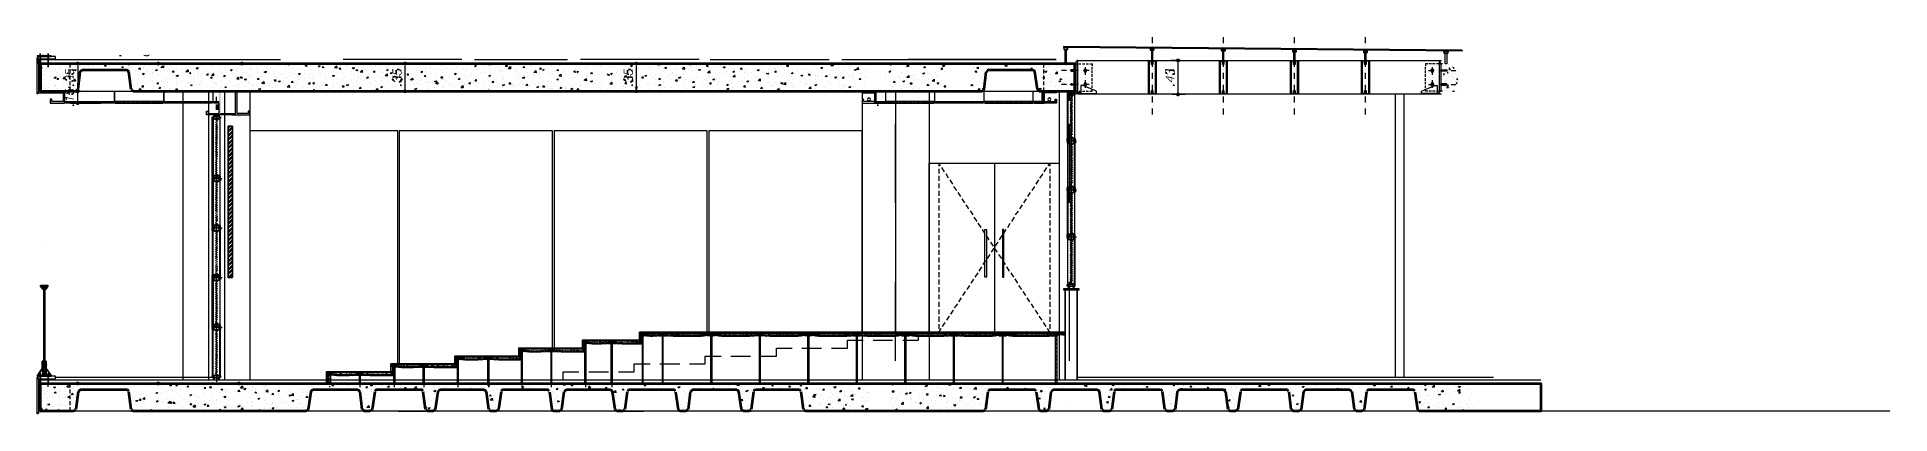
# Model space of a CAD drawing. Header units: millimetres. Extents: x 182 to 575, y -105 to 95.
# Drawn here: x 364.43 to 387.89, y 4.14 to 8.91 of the extents above; entities that cross this region are included whole.
import ezdxf

# ---------------------------------------------------------------- set-up
doc = ezdxf.new("R2010")
doc.units = ezdxf.units.MM
doc.header["$MEASUREMENT"] = 0
for name, color, linetype in [('base', 253, 'Continuous'), ('PDF_Geometry', 7, 'Continuous'), ('PDF_Solid Fills', 7, 'Continuous')]:
    doc.layers.add(name, color=color, linetype=linetype)

msp = doc.modelspace()

# ---------------------------------------------------------------- hatches: boundary and pattern name
h = msp.add_hatch()
h.set_pattern_fill('ANSI32', color=256, scale=0.1)
h.set_pattern_definition([(45, (6e-14, -0.14244), (-0.0265165043, 0.0265165043), []), (45, (0.017678, -0.14244), (-0.0265165043, 0.0265165043), [])])
h.paths.add_polyline_path([(366.901, 5.867), (366.846, 5.867), (366.846, 7.782), (366.901, 7.782)])
at = {"layer": 'PDF_Solid Fills', "transparency": 33554559}
for points in [[(365.846, 8.677), (365.851, 8.677), (365.851, 8.682), (365.856, 8.682), (365.861, 8.686), (365.842, 8.686), (365.837, 8.682), (365.823, 8.682), (365.823, 8.677), (365.813, 8.677), (365.808, 8.682), (365.794, 8.682), (365.77, 8.686), (365.775, 8.682), (365.775, 8.677), (365.785, 8.677), (365.785, 8.672), (365.794, 8.672), (365.799, 8.667), (365.832, 8.667), (365.837, 8.672), (365.842, 8.672)], [(364.827, 8.448), (364.823, 8.458), (364.823, 8.45), (364.789, 8.458), (364.789, 8.505), (364.78, 8.505), (364.78, 8.453), (364.837, 8.434), (364.842, 8.444), (364.837, 8.444), (364.837, 8.448), (364.832, 8.448), (364.832, 8.453), (364.827, 8.458), (364.827, 8.477), (364.832, 8.482), (364.832, 8.486), (364.837, 8.486), (364.842, 8.491), (364.865, 8.491), (364.87, 8.486), (364.875, 8.486), (364.88, 8.482), (364.885, 8.482), (364.885, 8.477), (364.889, 8.472), (364.889, 8.453), (364.885, 8.453), (364.885, 8.444), (364.875, 8.444), (364.875, 8.439), (364.865, 8.439), (364.865, 8.429), (364.88, 8.429), (364.88, 8.434), (364.885, 8.434), (364.889, 8.439), (364.894, 8.444), (364.894, 8.453), (364.899, 8.453), (364.899, 8.467), (364.894, 8.472), (364.894, 8.482), (364.889, 8.486), (364.889, 8.491), (364.885, 8.491), (364.88, 8.496), (364.875, 8.496), (364.875, 8.501), (364.837, 8.501), (364.832, 8.496), (364.827, 8.496), (364.827, 8.491), (364.823, 8.491), (364.823, 8.482), (364.818, 8.477)], [(364.923, 8.558), (364.942, 8.548), (364.961, 8.558), (364.965, 8.572), (364.961, 8.591), (364.942, 8.601), (364.923, 8.591), (364.918, 8.572)], [(365.942, 8.558), (365.961, 8.548), (365.98, 8.558), (365.985, 8.572), (365.98, 8.591), (365.961, 8.601), (365.942, 8.591), (365.937, 8.572)], [(367.023, 8.548), (367.037, 8.558), (367.046, 8.572), (367.037, 8.591), (367.023, 8.601), (367.004, 8.591), (366.994, 8.572), (367.004, 8.558)], [(369.07, 8.558), (369.089, 8.548), (369.104, 8.558), (369.113, 8.572), (369.104, 8.591), (369.089, 8.601), (369.07, 8.591), (369.061, 8.572)], [(371.899, 8.45), (371.865, 8.458), (371.865, 8.505), (371.856, 8.505), (371.856, 8.453), (371.913, 8.434), (371.913, 8.448), (371.908, 8.448), (371.908, 8.453), (371.904, 8.458), (371.904, 8.477), (371.908, 8.482), (371.908, 8.486), (371.913, 8.486), (371.918, 8.491), (371.942, 8.491), (371.946, 8.486), (371.951, 8.486), (371.956, 8.482), (371.961, 8.477), (371.961, 8.472), (371.965, 8.467), (371.965, 8.458), (371.961, 8.453), (371.961, 8.444), (371.951, 8.444), (371.951, 8.439), (371.942, 8.439), (371.942, 8.429), (371.956, 8.429), (371.956, 8.433), (371.961, 8.434), (371.965, 8.439), (371.97, 8.444), (371.97, 8.446), (371.975, 8.453), (371.975, 8.467), (371.97, 8.472), (371.97, 8.482), (371.965, 8.486), (371.965, 8.491), (371.961, 8.491), (371.956, 8.496), (371.951, 8.496), (371.946, 8.501), (371.913, 8.501), (371.908, 8.496), (371.904, 8.496), (371.904, 8.491), (371.899, 8.491), (371.899, 8.482), (371.894, 8.482), (371.894, 8.463), (371.899, 8.458)], [(371.999, 8.558), (372.018, 8.548), (372.032, 8.558), (372.042, 8.572), (372.032, 8.591), (372.018, 8.601), (371.999, 8.591), (371.989, 8.572)], [(378.727, 8.491), (378.718, 8.486), (378.713, 8.486), (378.713, 8.482), (378.723, 8.486), (378.727, 8.486)], [(378.765, 8.463), (378.775, 8.458), (378.775, 8.475), (378.78, 8.482), (378.78, 8.486), (378.785, 8.486), (378.785, 8.491), (378.808, 8.491), (378.813, 8.486), (378.818, 8.482), (378.823, 8.477), (378.823, 8.453), (378.818, 8.448), (378.818, 8.444), (378.813, 8.444), (378.808, 8.439), (378.799, 8.439), (378.799, 8.429), (378.813, 8.429), (378.817, 8.433), (378.823, 8.434), (378.823, 8.439), (378.827, 8.439), (378.832, 8.448), (378.832, 8.482), (378.827, 8.486), (378.827, 8.491), (378.823, 8.491), (378.818, 8.496), (378.813, 8.501), (378.785, 8.501), (378.78, 8.496), (378.775, 8.496), (378.775, 8.491), (378.77, 8.486), (378.77, 8.491), (378.765, 8.496), (378.751, 8.496), (378.756, 8.491), (378.761, 8.491), (378.761, 8.486), (378.765, 8.482)], [(378.875, 8.639), (378.856, 8.634), (378.851, 8.615), (378.856, 8.596), (378.875, 8.591), (378.894, 8.596), (378.899, 8.615), (378.894, 8.634)], [(364.446, 8.205), (364.756, 8.205), (364.756, 8.096), (364.613, 8.096), (364.613, 8.125), (364.594, 8.125), (364.594, 8.072), (364.775, 8.072), (364.775, 8.225), (364.446, 8.225)], [(364.799, 8.358), (364.804, 8.353), (364.808, 8.353), (364.808, 8.363), (364.804, 8.367), (364.799, 8.367), (364.794, 8.372), (364.789, 8.372), (364.789, 8.382), (364.785, 8.386), (364.78, 8.386), (364.78, 8.372), (364.785, 8.372), (364.785, 8.363), (364.789, 8.363), (364.794, 8.358)], [(364.827, 8.196), (364.823, 8.205), (364.823, 8.197), (364.789, 8.205), (364.789, 8.253), (364.78, 8.253), (364.78, 8.201), (364.837, 8.182), (364.842, 8.191), (364.837, 8.191), (364.837, 8.196), (364.832, 8.196), (364.832, 8.201), (364.827, 8.205), (364.827, 8.225), (364.832, 8.229), (364.832, 8.234), (364.837, 8.234), (364.842, 8.239), (364.865, 8.239), (364.87, 8.234), (364.875, 8.234), (364.88, 8.229), (364.885, 8.229), (364.885, 8.225), (364.889, 8.22), (364.889, 8.201), (364.885, 8.201), (364.885, 8.191), (364.875, 8.191), (364.875, 8.186), (364.865, 8.186), (364.865, 8.177), (364.88, 8.177), (364.88, 8.182), (364.885, 8.182), (364.894, 8.191), (364.894, 8.201), (364.899, 8.201), (364.899, 8.215), (364.894, 8.22), (364.894, 8.229), (364.889, 8.234), (364.889, 8.239), (364.885, 8.239), (364.88, 8.244), (364.875, 8.244), (364.875, 8.248), (364.837, 8.248), (364.832, 8.244), (364.827, 8.244), (364.827, 8.239), (364.823, 8.239), (364.823, 8.229), (364.818, 8.225)], [(364.88, 8.301), (364.894, 8.296), (364.894, 8.31), (364.88, 8.31)], [(364.923, 8.205), (364.942, 8.201), (364.961, 8.205), (364.965, 8.225), (364.961, 8.244), (364.942, 8.248), (364.923, 8.244), (364.918, 8.225)], [(367.004, 7.944), (366.985, 7.948), (366.965, 7.944), (366.961, 7.944), (366.961, 8.225), (366.942, 8.225), (366.942, 7.944), (366.751, 7.944), (366.751, 8.225), (366.732, 8.225), (366.732, 8.096), (366.665, 8.096), (366.665, 8.072), (366.732, 8.072), (366.732, 7.944), (366.594, 7.944), (366.594, 7.972), (366.575, 7.972), (366.575, 7.925), (366.961, 7.925), (366.965, 7.905), (366.985, 7.901), (367.004, 7.905), (367.008, 7.925), (367.123, 7.925), (367.123, 7.972), (367.099, 7.972), (367.099, 7.944)], [(368.98, 8.386), (368.98, 8.372), (368.985, 8.372), (368.985, 8.377), (368.989, 8.382), (368.989, 8.39), (368.994, 8.396), (368.994, 8.399), (368.999, 8.401), (369.023, 8.401), (369.027, 8.396), (369.027, 8.391), (369.032, 8.391), (369.032, 8.386), (369.037, 8.382), (369.037, 8.367), (369.032, 8.363), (369.032, 8.358), (369.027, 8.358), (369.027, 8.353), (369.023, 8.353), (369.018, 8.348), (369.013, 8.348), (369.013, 8.339), (369.023, 8.339), (369.026, 8.342), (369.032, 8.344), (369.032, 8.346), (369.037, 8.348), (369.046, 8.363), (369.046, 8.382), (369.042, 8.386), (369.042, 8.396), (369.037, 8.396), (369.037, 8.401), (369.032, 8.405), (369.027, 8.41), (368.994, 8.41), (368.989, 8.405), (368.985, 8.405), (368.985, 8.401), (368.98, 8.401), (368.98, 8.405), (368.975, 8.41), (368.932, 8.41), (368.932, 8.405), (368.927, 8.401), (368.927, 8.391), (368.937, 8.396), (368.937, 8.401), (368.942, 8.401), (368.942, 8.405), (368.965, 8.405), (368.97, 8.401), (368.975, 8.396), (368.975, 8.391)], [(368.932, 8.363), (368.937, 8.358), (368.942, 8.355), (368.942, 8.353), (368.956, 8.348), (368.956, 8.363), (368.946, 8.363), (368.946, 8.367), (368.942, 8.367), (368.937, 8.372), (368.937, 8.377), (368.932, 8.382), (368.932, 8.367), (368.931, 8.369), (368.927, 8.382), (368.927, 8.372)], [(369.027, 8.301), (369.042, 8.296), (369.042, 8.31), (369.027, 8.31)], [(369.07, 8.205), (369.089, 8.201), (369.104, 8.205), (369.113, 8.225), (369.104, 8.244), (369.089, 8.248), (369.07, 8.244), (369.061, 8.225)], [(371.918, 8.39), (371.923, 8.396), (371.923, 8.399), (371.927, 8.401), (371.946, 8.401), (371.953, 8.399), (371.956, 8.396), (371.956, 8.391), (371.961, 8.391), (371.961, 8.386), (371.965, 8.382), (371.965, 8.367), (371.961, 8.363), (371.961, 8.358), (371.956, 8.358), (371.956, 8.353), (371.951, 8.353), (371.946, 8.348), (371.937, 8.348), (371.937, 8.339), (371.951, 8.339), (371.955, 8.342), (371.961, 8.344), (371.961, 8.347), (371.965, 8.348), (371.97, 8.358), (371.975, 8.367), (371.975, 8.382), (371.97, 8.386), (371.97, 8.396), (371.965, 8.396), (371.965, 8.401), (371.961, 8.405), (371.956, 8.41), (371.923, 8.41), (371.918, 8.405), (371.913, 8.405), (371.913, 8.396), (371.908, 8.401), (371.908, 8.405), (371.904, 8.41), (371.861, 8.41), (371.861, 8.405), (371.856, 8.401), (371.856, 8.391), (371.865, 8.396), (371.865, 8.401), (371.87, 8.401), (371.87, 8.405), (371.894, 8.405), (371.904, 8.396), (371.904, 8.386), (371.908, 8.382), (371.908, 8.372), (371.913, 8.372), (371.913, 8.382), (371.918, 8.386)], [(371.956, 8.301), (371.97, 8.296), (371.97, 8.31), (371.956, 8.31)], [(371.999, 8.205), (372.018, 8.201), (372.032, 8.205), (372.042, 8.225), (372.032, 8.244), (372.018, 8.248), (371.999, 8.244), (371.989, 8.225)], [(377.051, 8.072), (377.337, 8.072), (377.337, 8.125), (377.318, 8.125), (377.318, 8.096), (377.18, 8.096), (377.18, 8.205), (377.337, 8.205), (377.337, 8.225), (377.156, 8.225), (377.156, 8.096), (377.051, 8.096)], [(378.813, 8.301), (378.827, 8.296), (378.827, 8.31), (378.813, 8.31)], [(364.804, 8.105), (364.808, 8.105), (364.808, 8.12), (364.804, 8.125), (364.804, 8.134), (364.799, 8.134), (364.799, 8.139), (364.894, 8.12), (364.894, 8.129), (364.78, 8.153), (364.78, 8.144), (364.785, 8.139), (364.789, 8.134), (364.794, 8.129), (364.794, 8.125), (364.799, 8.12), (364.799, 8.115), (364.804, 8.11)], [(364.88, 8.048), (364.894, 8.044), (364.894, 8.058), (364.88, 8.058)], [(364.961, 8.091), (364.942, 8.101), (364.923, 8.091), (364.918, 8.072), (364.923, 8.058), (364.942, 8.048), (364.961, 8.058), (364.965, 8.072)], [(375.065, 8.048), (375.08, 8.044), (375.08, 8.058), (375.065, 8.058)], [(378.875, 8.158), (378.894, 8.167), (378.899, 8.186), (378.894, 8.201), (378.875, 8.21), (378.856, 8.201), (378.851, 8.186), (378.856, 8.167)], [(364.942, 4.501), (364.961, 4.505), (364.965, 4.525), (364.961, 4.544), (364.942, 4.548), (364.923, 4.544), (364.918, 4.525), (364.923, 4.505)], [(365.98, 4.544), (365.961, 4.548), (365.942, 4.544), (365.937, 4.525), (365.942, 4.505), (365.961, 4.501), (365.98, 4.505), (365.985, 4.525)], [(366.985, 4.501), (367.004, 4.505), (367.008, 4.525), (367.004, 4.544), (366.985, 4.548), (366.965, 4.544), (366.961, 4.525), (366.965, 4.505)]]:
    msp.add_hatch(color=256, dxfattribs=at).paths.add_polyline_path(points)
h = msp.add_hatch(color=256, dxfattribs=at)
h.paths.add_polyline_path([(368.98, 8.453), (368.975, 8.458), (368.975, 8.448), (368.937, 8.458), (368.937, 8.505), (368.927, 8.505), (368.927, 8.453), (368.985, 8.434), (368.989, 8.444), (368.985, 8.444), (368.985, 8.448), (368.98, 8.448)])
h.paths.add_polyline_path([(369.013, 8.429), (369.027, 8.429), (369.027, 8.433), (369.032, 8.434), (369.037, 8.439), (369.042, 8.444), (369.042, 8.446), (369.046, 8.453), (369.046, 8.467), (369.042, 8.472), (369.042, 8.482), (369.037, 8.486), (369.037, 8.491), (369.032, 8.491), (369.027, 8.496), (369.023, 8.496), (369.023, 8.501), (368.985, 8.501), (368.98, 8.496), (368.975, 8.496), (368.975, 8.477), (368.98, 8.482), (368.98, 8.486), (368.985, 8.486), (368.989, 8.491), (369.013, 8.491), (369.018, 8.486), (369.023, 8.486), (369.027, 8.482), (369.032, 8.477), (369.032, 8.472), (369.037, 8.467), (369.037, 8.453), (369.032, 8.453), (369.032, 8.444), (369.023, 8.444), (369.023, 8.439), (369.013, 8.439)])
h = msp.add_hatch(color=256, dxfattribs=at)
h.paths.add_polyline_path([(368.965, 8.472), (368.965, 8.467), (368.965, 8.472)], flags=0)
h.paths.add_polyline_path([(368.965, 8.463), (368.965, 8.477), (368.965, 8.463)], flags=0)
h.paths.add_polyline_path([(368.97, 8.482), (368.97, 8.458), (368.97, 8.482)], flags=0)
h.paths.add_polyline_path([(368.97, 8.458), (368.97, 8.482), (368.97, 8.458)], flags=0)
h = msp.add_hatch(color=256, dxfattribs=at)
h.paths.add_polyline_path([(368.98, 8.496), (369.027, 8.496), (368.98, 8.496)], flags=0)
h.paths.add_polyline_path([(369.027, 8.496), (368.98, 8.496), (369.027, 8.496)], flags=0)
h.paths.add_polyline_path([(368.975, 8.496), (369.032, 8.491), (368.975, 8.496)], flags=0)
h = msp.add_hatch(color=256, dxfattribs=at)
h.paths.add_polyline_path([(371.894, 8.472), (371.894, 8.467), (371.894, 8.472)], flags=0)
h.paths.add_polyline_path([(371.894, 8.463), (371.894, 8.477), (371.894, 8.463)], flags=0)
h.paths.add_polyline_path([(371.899, 8.458), (371.899, 8.482), (371.899, 8.458)], flags=0)
h = msp.add_hatch(color=256, dxfattribs=at)
h.paths.add_polyline_path([(371.908, 8.496), (371.956, 8.496), (371.908, 8.496)], flags=0)
h.paths.add_polyline_path([(371.956, 8.496), (371.908, 8.496), (371.956, 8.496)], flags=0)
h.paths.add_polyline_path([(371.904, 8.496), (371.961, 8.491), (371.904, 8.496)], flags=0)
at = {"layer": 'PDF_Solid Fills', "true_color": 0xdddddd, "transparency": 33554559}
for points in [[(377.57, 8.477), (377.57, 8.496), (377.518, 8.496), (377.513, 8.486), (377.518, 8.482), (377.523, 8.477)], [(382.28, 8.496), (382.223, 8.496), (382.223, 8.477), (382.27, 8.477), (382.28, 8.482)], [(377.57, 8.301), (377.57, 8.32), (377.518, 8.32), (377.513, 8.31), (377.518, 8.305), (377.523, 8.301)], [(382.28, 8.305), (382.28, 8.32), (382.223, 8.32), (382.223, 8.301), (382.27, 8.301)], [(377.485, 8.182), (377.489, 8.182), (377.489, 8.186), (377.485, 8.186)], [(377.556, 8.182), (377.561, 8.182), (377.561, 8.186), (377.556, 8.186)], [(366.656, 7.882), (366.665, 7.882), (366.665, 7.886), (366.656, 7.886)], [(366.732, 7.882), (366.737, 7.882), (366.737, 7.886), (366.732, 7.886)], [(377.485, 7.62), (377.489, 7.62), (377.489, 7.625), (377.485, 7.625)], [(377.556, 7.62), (377.561, 7.62), (377.561, 7.625), (377.556, 7.625)], [(366.656, 7.144), (366.665, 7.144), (366.665, 7.148), (366.656, 7.148)], [(366.656, 7.096), (366.665, 7.096), (366.665, 7.101), (366.656, 7.101)], [(366.732, 7.144), (366.737, 7.144), (366.737, 7.148), (366.732, 7.148)], [(366.732, 7.096), (366.737, 7.096), (366.737, 7.101), (366.732, 7.101)], [(377.485, 7.001), (377.489, 7.001), (377.489, 7.005), (377.485, 7.005)], [(377.556, 7.001), (377.561, 7.001), (377.561, 7.005), (377.556, 7.005)], [(366.656, 6.515), (366.665, 6.515), (366.665, 6.52), (366.656, 6.52)], [(366.656, 6.467), (366.665, 6.467), (366.665, 6.472), (366.656, 6.472)], [(366.732, 6.515), (366.737, 6.515), (366.737, 6.52), (366.732, 6.52)], [(366.732, 6.467), (366.737, 6.467), (366.737, 6.472), (366.732, 6.472)], [(377.485, 6.405), (377.489, 6.405), (377.489, 6.41), (377.485, 6.41)], [(377.485, 6.358), (377.489, 6.358), (377.489, 6.363), (377.485, 6.363)], [(377.556, 6.405), (377.561, 6.405), (377.561, 6.41), (377.556, 6.41)], [(377.556, 6.358), (377.561, 6.358), (377.561, 6.363), (377.556, 6.363)], [(366.656, 5.891), (366.665, 5.891), (366.665, 5.896), (366.656, 5.896)], [(366.732, 5.891), (366.737, 5.891), (366.737, 5.896), (366.732, 5.896)], [(366.656, 5.839), (366.665, 5.839), (366.665, 5.844), (366.656, 5.844)], [(366.732, 5.839), (366.737, 5.839), (366.737, 5.844), (366.732, 5.844)], [(377.485, 5.767), (377.489, 5.767), (377.489, 5.772), (377.485, 5.772)], [(377.561, 5.772), (377.551, 5.772), (377.551, 5.767), (377.561, 5.767)], [(366.656, 5.263), (366.665, 5.263), (366.665, 5.267), (366.656, 5.267)], [(366.656, 5.21), (366.665, 5.21), (366.665, 5.215), (366.656, 5.215)], [(366.732, 5.263), (366.737, 5.263), (366.737, 5.267), (366.732, 5.267)], [(366.732, 5.21), (366.737, 5.21), (366.737, 5.215), (366.732, 5.215)], [(366.656, 4.61), (366.665, 4.61), (366.665, 4.615), (366.656, 4.615)], [(366.732, 4.61), (366.737, 4.61), (366.737, 4.615), (366.732, 4.615)]]:
    msp.add_hatch(color=254, dxfattribs=at).paths.add_polyline_path(points)
at = {"layer": 'PDF_Solid Fills', "transparency": 33554559}
h = msp.add_hatch(color=256, dxfattribs=at)
h.paths.add_polyline_path([(378.718, 8.453), (378.723, 8.453), (378.713, 8.467), (378.713, 8.463), (378.718, 8.458)])
h.paths.add_polyline_path([(378.727, 8.446), (378.727, 8.444), (378.737, 8.441), (378.737, 8.439), (378.746, 8.439), (378.746, 8.448), (378.742, 8.448), (378.737, 8.453), (378.732, 8.453), (378.732, 8.458), (378.727, 8.458), (378.727, 8.463), (378.723, 8.467), (378.723, 8.453), (378.723, 8.448)])
h = msp.add_hatch(color=256, dxfattribs=at)
h.paths.add_polyline_path([(364.88, 8.344), (364.88, 8.348), (364.885, 8.348), (364.889, 8.353), (364.889, 8.372), (364.885, 8.367), (364.885, 8.363), (364.88, 8.358), (364.875, 8.358), (364.875, 8.353), (364.865, 8.353), (364.865, 8.344)])
h.paths.add_polyline_path([(364.818, 8.405), (364.823, 8.405), (364.818, 8.41)])
h.paths.add_polyline_path([(364.823, 8.405), (364.823, 8.401), (364.827, 8.401)])
h.paths.add_polyline_path([(364.889, 8.386), (364.889, 8.377), (364.899, 8.377), (364.899, 8.386), (364.894, 8.391), (364.894, 8.396), (364.889, 8.401), (364.889, 8.405), (364.885, 8.405), (364.885, 8.41), (364.88, 8.41), (364.875, 8.415), (364.846, 8.415), (364.846, 8.41), (364.842, 8.41), (364.842, 8.405), (364.837, 8.405), (364.837, 8.401), (364.832, 8.405), (364.832, 8.41), (364.827, 8.41), (364.827, 8.415), (364.823, 8.415), (364.818, 8.42), (364.794, 8.42), (364.78, 8.405), (364.78, 8.396), (364.789, 8.396), (364.789, 8.401), (364.794, 8.405), (364.799, 8.41), (364.818, 8.41), (364.827, 8.401), (364.827, 8.391), (364.832, 8.386), (364.832, 8.377), (364.837, 8.372), (364.837, 8.382), (364.842, 8.386), (364.842, 8.396), (364.846, 8.401), (364.851, 8.405), (364.87, 8.405), (364.875, 8.401), (364.88, 8.401), (364.88, 8.396), (364.885, 8.396), (364.885, 8.391)])
h = msp.add_hatch(color=256, dxfattribs=at)
h.paths.add_polyline_path([(371.856, 8.382), (371.856, 8.367), (371.861, 8.363)])
h.paths.add_polyline_path([(371.885, 8.348), (371.885, 8.363), (371.875, 8.363), (371.875, 8.367), (371.87, 8.367), (371.865, 8.372), (371.865, 8.377), (371.861, 8.377), (371.861, 8.363), (371.865, 8.358), (371.87, 8.355), (371.87, 8.353)])
h = msp.add_hatch(color=256, dxfattribs=at)
h.paths.add_polyline_path([(378.732, 8.401), (378.794, 8.391), (378.794, 8.348)])
h.paths.add_polyline_path([(378.794, 8.401), (378.718, 8.415), (378.718, 8.405), (378.789, 8.339), (378.799, 8.339), (378.799, 8.386), (378.827, 8.382), (378.827, 8.391), (378.799, 8.396), (378.799, 8.415), (378.794, 8.415)], flags=0)
at = {"layer": 'PDF_Solid Fills', "true_color": 0xdddddd, "transparency": 33554559}
h = msp.add_hatch(color=254, dxfattribs=at)
h.paths.add_polyline_path([(377.489, 8.182), (377.489, 8.186), (377.489, 8.182)], flags=0)
h.paths.add_polyline_path([(377.489, 8.182), (377.489, 8.186), (377.489, 8.182)], flags=0)
h.paths.add_polyline_path([(377.489, 8.182), (377.489, 8.186), (377.489, 8.182)], flags=0)
at = {"layer": 'PDF_Solid Fills', "true_color": 0xb9b9b9, "transparency": 33554559}
for points in [[(377.518, 8.196), (377.527, 8.196), (377.527, 8.201), (377.518, 8.201)], [(366.699, 7.901), (366.699, 7.939), (366.694, 7.939), (366.694, 7.896), (366.704, 7.896), (366.704, 7.901)]]:
    msp.add_hatch(color=9, dxfattribs=at).paths.add_polyline_path(points)
at = {"layer": 'PDF_Solid Fills', "true_color": 0xdddddd, "transparency": 33554559}
h = msp.add_hatch(color=254, dxfattribs=at)
h.paths.add_polyline_path([(377.556, 8.182), (377.556, 8.182), (377.556, 8.182)], flags=0)
h.paths.add_polyline_path([(377.556, 8.182), (377.556, 8.182), (377.556, 8.182)], flags=0)
h.paths.add_polyline_path([(377.556, 8.182), (377.556, 8.182), (377.556, 8.182)], flags=0)
h.paths.add_polyline_path([(377.556, 8.182), (377.556, 8.182), (377.556, 8.182)], flags=0)
h.paths.add_polyline_path([(377.556, 8.182), (377.556, 8.186), (377.556, 8.182)], flags=0)
h.paths.add_polyline_path([(377.556, 8.182), (377.556, 8.182), (377.556, 8.182)], flags=0)
h.paths.add_polyline_path([(377.556, 8.182), (377.556, 8.182), (377.556, 8.182)], flags=0)
h.paths.add_polyline_path([(377.556, 8.182), (377.556, 8.182), (377.556, 8.182)], flags=0)
h.paths.add_polyline_path([(377.556, 8.182), (377.556, 8.182), (377.556, 8.182)], flags=0)
h.paths.add_polyline_path([(377.556, 8.182), (377.556, 8.182), (377.556, 8.182)], flags=0)
h.paths.add_polyline_path([(377.556, 8.182), (377.556, 8.182), (377.556, 8.182)], flags=0)
h.paths.add_polyline_path([(377.556, 8.182), (377.556, 8.182), (377.556, 8.182)], flags=0)
h.paths.add_polyline_path([(377.556, 8.182), (377.556, 8.182), (377.556, 8.182)], flags=0)
h.paths.add_polyline_path([(377.556, 8.182), (377.556, 8.182), (377.556, 8.182)], flags=0)
h.paths.add_polyline_path([(377.556, 8.182), (377.556, 8.182), (377.556, 8.182)], flags=0)
h.paths.add_polyline_path([(377.556, 8.182), (377.556, 8.182), (377.556, 8.182)], flags=0)
h.paths.add_polyline_path([(377.556, 8.182), (377.556, 8.182), (377.556, 8.182)], flags=0)
h.paths.add_polyline_path([(377.556, 8.182), (377.556, 8.182), (377.556, 8.182)], flags=0)
h = msp.add_hatch(color=254, dxfattribs=at)
h.paths.add_polyline_path([(366.661, 7.882), (366.661, 7.886), (366.661, 7.882)], flags=0)
h.paths.add_polyline_path([(366.661, 7.882), (366.661, 7.886), (366.661, 7.882)], flags=0)
h.paths.add_polyline_path([(366.661, 7.882), (366.661, 7.886), (366.661, 7.882)], flags=0)
h.paths.add_polyline_path([(366.661, 7.882), (366.661, 7.886), (366.661, 7.882)], flags=0)
h = msp.add_hatch(color=254, dxfattribs=at)
h.paths.add_polyline_path([(366.665, 7.882), (366.665, 7.882), (366.665, 7.882)], flags=0)
h.paths.add_polyline_path([(366.665, 7.882), (366.665, 7.882), (366.665, 7.882)], flags=0)
h.paths.add_polyline_path([(366.665, 7.882), (366.665, 7.882), (366.665, 7.882)], flags=0)
h.paths.add_polyline_path([(366.665, 7.882), (366.665, 7.882), (366.665, 7.882)], flags=0)
h.paths.add_polyline_path([(366.665, 7.882), (366.665, 7.886), (366.665, 7.882)], flags=0)
h = msp.add_hatch(color=254, dxfattribs=at)
h.paths.add_polyline_path([(366.732, 7.882), (366.732, 7.882), (366.732, 7.882)], flags=0)
h.paths.add_polyline_path([(366.732, 7.882), (366.732, 7.882), (366.732, 7.882)], flags=0)
h.paths.add_polyline_path([(366.732, 7.882), (366.732, 7.886), (366.732, 7.882)], flags=0)
h.paths.add_polyline_path([(366.732, 7.882), (366.732, 7.882), (366.732, 7.882)], flags=0)
h.paths.add_polyline_path([(366.732, 7.882), (366.732, 7.882), (366.732, 7.882)], flags=0)
h.paths.add_polyline_path([(366.732, 7.882), (366.732, 7.882), (366.732, 7.882)], flags=0)
h.paths.add_polyline_path([(366.732, 7.882), (366.732, 7.882), (366.732, 7.882)], flags=0)
h.paths.add_polyline_path([(366.732, 7.882), (366.732, 7.882), (366.732, 7.882)], flags=0)
h.paths.add_polyline_path([(366.732, 7.882), (366.732, 7.882), (366.732, 7.882)], flags=0)
h.paths.add_polyline_path([(366.732, 7.882), (366.732, 7.882), (366.732, 7.882)], flags=0)
h.paths.add_polyline_path([(366.732, 7.882), (366.732, 7.882), (366.732, 7.882)], flags=0)
h.paths.add_polyline_path([(366.732, 7.882), (366.732, 7.882), (366.732, 7.882)], flags=0)
h.paths.add_polyline_path([(366.732, 7.882), (366.732, 7.882), (366.732, 7.882)], flags=0)
h.paths.add_polyline_path([(366.732, 7.882), (366.732, 7.882), (366.732, 7.882)], flags=0)
h.paths.add_polyline_path([(366.732, 7.882), (366.732, 7.882), (366.732, 7.882)], flags=0)
h.paths.add_polyline_path([(366.732, 7.882), (366.732, 7.882), (366.732, 7.882)], flags=0)
h = msp.add_hatch(color=254, dxfattribs=at)
h.paths.add_polyline_path([(366.737, 7.882), (366.737, 7.886), (366.737, 7.882)], flags=0)
h.paths.add_polyline_path([(366.737, 7.882), (366.737, 7.886), (366.737, 7.882)], flags=0)
h.paths.add_polyline_path([(366.737, 7.882), (366.737, 7.886), (366.737, 7.882)], flags=0)
h = msp.add_hatch(color=254, dxfattribs=at)
h.paths.add_polyline_path([(377.489, 7.62), (377.489, 7.625), (377.489, 7.62)], flags=0)
h.paths.add_polyline_path([(377.489, 7.62), (377.489, 7.625), (377.489, 7.62)], flags=0)
h.paths.add_polyline_path([(377.489, 7.62), (377.489, 7.625), (377.489, 7.62)], flags=0)
h = msp.add_hatch(color=254, dxfattribs=at)
h.paths.add_polyline_path([(377.556, 7.62), (377.556, 7.62), (377.556, 7.62)], flags=0)
h.paths.add_polyline_path([(377.556, 7.62), (377.556, 7.62), (377.556, 7.62)], flags=0)
h.paths.add_polyline_path([(377.556, 7.62), (377.556, 7.625), (377.556, 7.62)], flags=0)
h.paths.add_polyline_path([(377.556, 7.62), (377.556, 7.62), (377.556, 7.62)], flags=0)
h.paths.add_polyline_path([(377.556, 7.62), (377.556, 7.62), (377.556, 7.62)], flags=0)
h = msp.add_hatch(color=254, dxfattribs=at)
h.paths.add_polyline_path([(366.661, 7.144), (366.661, 7.148), (366.661, 7.144)], flags=0)
h.paths.add_polyline_path([(366.661, 7.144), (366.661, 7.148), (366.661, 7.144)], flags=0)
h.paths.add_polyline_path([(366.661, 7.144), (366.661, 7.148), (366.661, 7.144)], flags=0)
h.paths.add_polyline_path([(366.661, 7.144), (366.661, 7.148), (366.661, 7.144)], flags=0)
h = msp.add_hatch(color=254, dxfattribs=at)
h.paths.add_polyline_path([(366.661, 7.096), (366.661, 7.101), (366.661, 7.096)], flags=0)
h.paths.add_polyline_path([(366.661, 7.096), (366.661, 7.101), (366.661, 7.096)], flags=0)
h.paths.add_polyline_path([(366.661, 7.096), (366.661, 7.101), (366.661, 7.096)], flags=0)
h.paths.add_polyline_path([(366.661, 7.096), (366.661, 7.101), (366.661, 7.096)], flags=0)
h = msp.add_hatch(color=254, dxfattribs=at)
h.paths.add_polyline_path([(366.665, 7.144), (366.665, 7.144), (366.665, 7.144)], flags=0)
h.paths.add_polyline_path([(366.665, 7.144), (366.665, 7.144), (366.665, 7.144)], flags=0)
h.paths.add_polyline_path([(366.665, 7.144), (366.665, 7.148), (366.665, 7.144)], flags=0)
h = msp.add_hatch(color=254, dxfattribs=at)
h.paths.add_polyline_path([(366.665, 7.096), (366.665, 7.096), (366.665, 7.096)], flags=0)
h.paths.add_polyline_path([(366.665, 7.096), (366.665, 7.096), (366.665, 7.096)], flags=0)
h.paths.add_polyline_path([(366.665, 7.096), (366.665, 7.096), (366.665, 7.096)], flags=0)
h.paths.add_polyline_path([(366.665, 7.096), (366.665, 7.096), (366.665, 7.096)], flags=0)
h.paths.add_polyline_path([(366.665, 7.096), (366.665, 7.096), (366.665, 7.096)], flags=0)
h.paths.add_polyline_path([(366.665, 7.096), (366.665, 7.096), (366.665, 7.096)], flags=0)
h.paths.add_polyline_path([(366.665, 7.096), (366.665, 7.096), (366.665, 7.096)], flags=0)
h.paths.add_polyline_path([(366.665, 7.096), (366.665, 7.096), (366.665, 7.096)], flags=0)
h.paths.add_polyline_path([(366.665, 7.096), (366.665, 7.101), (366.665, 7.096)], flags=0)
h = msp.add_hatch(color=254, dxfattribs=at)
h.paths.add_polyline_path([(366.732, 7.096), (366.732, 7.096), (366.732, 7.096)], flags=0)
h.paths.add_polyline_path([(366.732, 7.096), (366.732, 7.096), (366.732, 7.096)], flags=0)
h.paths.add_polyline_path([(366.732, 7.096), (366.732, 7.101), (366.732, 7.096)], flags=0)
h.paths.add_polyline_path([(366.732, 7.096), (366.732, 7.096), (366.732, 7.096)], flags=0)
h.paths.add_polyline_path([(366.732, 7.096), (366.732, 7.096), (366.732, 7.096)], flags=0)
h.paths.add_polyline_path([(366.732, 7.096), (366.732, 7.096), (366.732, 7.096)], flags=0)
h.paths.add_polyline_path([(366.732, 7.096), (366.732, 7.096), (366.732, 7.096)], flags=0)
h.paths.add_polyline_path([(366.732, 7.096), (366.732, 7.096), (366.732, 7.096)], flags=0)
h.paths.add_polyline_path([(366.732, 7.096), (366.732, 7.096), (366.732, 7.096)], flags=0)
h.paths.add_polyline_path([(366.732, 7.096), (366.732, 7.096), (366.732, 7.096)], flags=0)
h.paths.add_polyline_path([(366.732, 7.096), (366.732, 7.096), (366.732, 7.096)], flags=0)
h.paths.add_polyline_path([(366.732, 7.096), (366.732, 7.096), (366.732, 7.096)], flags=0)
h.paths.add_polyline_path([(366.732, 7.096), (366.732, 7.096), (366.732, 7.096)], flags=0)
h.paths.add_polyline_path([(366.732, 7.096), (366.732, 7.096), (366.732, 7.096)], flags=0)
h.paths.add_polyline_path([(366.732, 7.096), (366.732, 7.096), (366.732, 7.096)], flags=0)
h.paths.add_polyline_path([(366.732, 7.096), (366.732, 7.096), (366.732, 7.096)], flags=0)
h = msp.add_hatch(color=254, dxfattribs=at)
h.paths.add_polyline_path([(366.737, 7.144), (366.737, 7.144), (366.737, 7.144)], flags=0)
h.paths.add_polyline_path([(366.737, 7.144), (366.737, 7.144), (366.737, 7.144)], flags=0)
h.paths.add_polyline_path([(366.737, 7.144), (366.737, 7.144), (366.737, 7.144)], flags=0)
h.paths.add_polyline_path([(366.737, 7.144), (366.737, 7.144), (366.737, 7.144)], flags=0)
h.paths.add_polyline_path([(366.737, 7.144), (366.737, 7.144), (366.737, 7.144)], flags=0)
h.paths.add_polyline_path([(366.737, 7.144), (366.737, 7.144), (366.737, 7.144)], flags=0)
h.paths.add_polyline_path([(366.737, 7.144), (366.737, 7.148), (366.737, 7.144)], flags=0)
h = msp.add_hatch(color=254, dxfattribs=at)
h.paths.add_polyline_path([(366.737, 7.096), (366.737, 7.101), (366.737, 7.096)], flags=0)
h.paths.add_polyline_path([(366.737, 7.096), (366.737, 7.101), (366.737, 7.096)], flags=0)
h.paths.add_polyline_path([(366.737, 7.096), (366.737, 7.101), (366.737, 7.096)], flags=0)
h = msp.add_hatch(color=254, dxfattribs=at)
h.paths.add_polyline_path([(377.485, 7.001), (377.485, 7.005), (377.485, 7.001)], flags=0)
h.paths.add_polyline_path([(377.485, 7.001), (377.485, 7.005), (377.485, 7.001)], flags=0)
h.paths.add_polyline_path([(377.485, 7.001), (377.485, 7.005), (377.485, 7.001)], flags=0)
h = msp.add_hatch(color=254, dxfattribs=at)
h.paths.add_polyline_path([(377.489, 7.001), (377.489, 7.001), (377.489, 7.001)], flags=0)
h.paths.add_polyline_path([(377.489, 7.001), (377.489, 7.001), (377.489, 7.001)], flags=0)
h.paths.add_polyline_path([(377.489, 7.001), (377.489, 7.001), (377.489, 7.001)], flags=0)
h.paths.add_polyline_path([(377.489, 7.001), (377.489, 7.001), (377.489, 7.001)], flags=0)
h.paths.add_polyline_path([(377.489, 7.001), (377.489, 7.001), (377.489, 7.001)], flags=0)
h.paths.add_polyline_path([(377.489, 7.001), (377.489, 7.001), (377.489, 7.001)], flags=0)
h.paths.add_polyline_path([(377.489, 7.001), (377.489, 7.005), (377.489, 7.001)], flags=0)
h.paths.add_polyline_path([(377.489, 7.001), (377.489, 7.005), (377.489, 7.001)], flags=0)
h = msp.add_hatch(color=254, dxfattribs=at)
h.paths.add_polyline_path([(366.661, 6.515), (366.661, 6.52), (366.661, 6.515)], flags=0)
h.paths.add_polyline_path([(366.661, 6.515), (366.661, 6.52), (366.661, 6.515)], flags=0)
h.paths.add_polyline_path([(366.661, 6.515), (366.661, 6.52), (366.661, 6.515)], flags=0)
h.paths.add_polyline_path([(366.661, 6.515), (366.661, 6.52), (366.661, 6.515)], flags=0)
h = msp.add_hatch(color=254, dxfattribs=at)
h.paths.add_polyline_path([(366.661, 6.467), (366.661, 6.472), (366.661, 6.467)], flags=0)
h.paths.add_polyline_path([(366.661, 6.467), (366.661, 6.472), (366.661, 6.467)], flags=0)
h.paths.add_polyline_path([(366.661, 6.467), (366.661, 6.472), (366.661, 6.467)], flags=0)
h.paths.add_polyline_path([(366.661, 6.467), (366.661, 6.472), (366.661, 6.467)], flags=0)
h = msp.add_hatch(color=254, dxfattribs=at)
h.paths.add_polyline_path([(366.665, 6.467), (366.665, 6.467), (366.665, 6.467)], flags=0)
h.paths.add_polyline_path([(366.665, 6.467), (366.665, 6.467), (366.665, 6.467)], flags=0)
h.paths.add_polyline_path([(366.665, 6.467), (366.665, 6.467), (366.665, 6.467)], flags=0)
h.paths.add_polyline_path([(366.665, 6.467), (366.665, 6.467), (366.665, 6.467)], flags=0)
h.paths.add_polyline_path([(366.665, 6.467), (366.665, 6.472), (366.665, 6.467)], flags=0)
h = msp.add_hatch(color=254, dxfattribs=at)
h.paths.add_polyline_path([(366.732, 6.467), (366.732, 6.467), (366.732, 6.467)], flags=0)
h.paths.add_polyline_path([(366.732, 6.467), (366.732, 6.467), (366.732, 6.467)], flags=0)
h.paths.add_polyline_path([(366.732, 6.467), (366.732, 6.472), (366.732, 6.467)], flags=0)
h.paths.add_polyline_path([(366.732, 6.467), (366.732, 6.467), (366.732, 6.467)], flags=0)
h.paths.add_polyline_path([(366.732, 6.467), (366.732, 6.467), (366.732, 6.467)], flags=0)
h.paths.add_polyline_path([(366.732, 6.467), (366.732, 6.467), (366.732, 6.467)], flags=0)
h.paths.add_polyline_path([(366.732, 6.467), (366.732, 6.467), (366.732, 6.467)], flags=0)
h.paths.add_polyline_path([(366.732, 6.467), (366.732, 6.467), (366.732, 6.467)], flags=0)
h.paths.add_polyline_path([(366.732, 6.467), (366.732, 6.467), (366.732, 6.467)], flags=0)
h.paths.add_polyline_path([(366.732, 6.467), (366.732, 6.467), (366.732, 6.467)], flags=0)
h.paths.add_polyline_path([(366.732, 6.467), (366.732, 6.467), (366.732, 6.467)], flags=0)
h.paths.add_polyline_path([(366.732, 6.467), (366.732, 6.467), (366.732, 6.467)], flags=0)
h.paths.add_polyline_path([(366.732, 6.467), (366.732, 6.467), (366.732, 6.467)], flags=0)
h.paths.add_polyline_path([(366.732, 6.467), (366.732, 6.467), (366.732, 6.467)], flags=0)
h.paths.add_polyline_path([(366.732, 6.467), (366.732, 6.467), (366.732, 6.467)], flags=0)
h.paths.add_polyline_path([(366.732, 6.467), (366.732, 6.467), (366.732, 6.467)], flags=0)
h = msp.add_hatch(color=254, dxfattribs=at)
h.paths.add_polyline_path([(366.737, 6.515), (366.737, 6.52), (366.737, 6.515)], flags=0)
h.paths.add_polyline_path([(366.737, 6.515), (366.737, 6.52), (366.737, 6.515)], flags=0)
h.paths.add_polyline_path([(366.737, 6.515), (366.737, 6.52), (366.737, 6.515)], flags=0)
h.paths.add_polyline_path([(366.737, 6.515), (366.737, 6.52), (366.737, 6.515)], flags=0)
h = msp.add_hatch(color=254, dxfattribs=at)
h.paths.add_polyline_path([(366.737, 6.467), (366.737, 6.472), (366.737, 6.467)], flags=0)
h.paths.add_polyline_path([(366.737, 6.467), (366.737, 6.472), (366.737, 6.467)], flags=0)
h.paths.add_polyline_path([(366.737, 6.467), (366.737, 6.472), (366.737, 6.467)], flags=0)
h = msp.add_hatch(color=254, dxfattribs=at)
h.paths.add_polyline_path([(377.489, 6.405), (377.489, 6.405), (377.489, 6.405)], flags=0)
h.paths.add_polyline_path([(377.489, 6.405), (377.489, 6.405), (377.489, 6.405)], flags=0)
h.paths.add_polyline_path([(377.489, 6.405), (377.489, 6.405), (377.489, 6.405)], flags=0)
h.paths.add_polyline_path([(377.489, 6.405), (377.489, 6.405), (377.489, 6.405)], flags=0)
h.paths.add_polyline_path([(377.489, 6.405), (377.489, 6.405), (377.489, 6.405)], flags=0)
h.paths.add_polyline_path([(377.489, 6.405), (377.489, 6.405), (377.489, 6.405)], flags=0)
h.paths.add_polyline_path([(377.489, 6.405), (377.489, 6.41), (377.489, 6.405)], flags=0)
h.paths.add_polyline_path([(377.489, 6.405), (377.489, 6.41), (377.489, 6.405)], flags=0)
h = msp.add_hatch(color=254, dxfattribs=at)
h.paths.add_polyline_path([(377.489, 6.358), (377.489, 6.363), (377.489, 6.358)], flags=0)
h.paths.add_polyline_path([(377.489, 6.358), (377.489, 6.363), (377.489, 6.358)], flags=0)
h.paths.add_polyline_path([(377.489, 6.358), (377.489, 6.363), (377.489, 6.358)], flags=0)
h = msp.add_hatch(color=254, dxfattribs=at)
h.paths.add_polyline_path([(366.661, 5.891), (366.661, 5.896), (366.661, 5.891)], flags=0)
h.paths.add_polyline_path([(366.661, 5.891), (366.661, 5.896), (366.661, 5.891)], flags=0)
h.paths.add_polyline_path([(366.661, 5.891), (366.661, 5.896), (366.661, 5.891)], flags=0)
h.paths.add_polyline_path([(366.661, 5.891), (366.661, 5.896), (366.661, 5.891)], flags=0)
h = msp.add_hatch(color=254, dxfattribs=at)
h.paths.add_polyline_path([(366.732, 5.891), (366.732, 5.896), (366.732, 5.891)], flags=0)
h.paths.add_polyline_path([(366.732, 5.891), (366.732, 5.891), (366.732, 5.891)], flags=0)
h.paths.add_polyline_path([(366.732, 5.891), (366.732, 5.891), (366.732, 5.891)], flags=0)
h.paths.add_polyline_path([(366.732, 5.891), (366.732, 5.891), (366.732, 5.891)], flags=0)
h.paths.add_polyline_path([(366.732, 5.891), (366.732, 5.891), (366.732, 5.891)], flags=0)
h.paths.add_polyline_path([(366.732, 5.891), (366.732, 5.891), (366.732, 5.891)], flags=0)
h.paths.add_polyline_path([(366.732, 5.891), (366.732, 5.891), (366.732, 5.891)], flags=0)
h.paths.add_polyline_path([(366.732, 5.891), (366.732, 5.891), (366.732, 5.891)], flags=0)
h.paths.add_polyline_path([(366.732, 5.891), (366.732, 5.891), (366.732, 5.891)], flags=0)
h = msp.add_hatch(color=254, dxfattribs=at)
h.paths.add_polyline_path([(366.732, 5.891), (366.732, 5.891), (366.732, 5.891)], flags=0)
h.paths.add_polyline_path([(366.732, 5.891), (366.732, 5.891), (366.732, 5.891)], flags=0)
h.paths.add_polyline_path([(366.732, 5.891), (366.732, 5.896), (366.732, 5.891)], flags=0)
h.paths.add_polyline_path([(366.732, 5.891), (366.732, 5.891), (366.732, 5.891)], flags=0)
h.paths.add_polyline_path([(366.732, 5.891), (366.732, 5.891), (366.732, 5.891)], flags=0)
h = msp.add_hatch(color=254, dxfattribs=at)
h.paths.add_polyline_path([(366.737, 5.891), (366.737, 5.896), (366.737, 5.891)], flags=0)
h.paths.add_polyline_path([(366.737, 5.891), (366.737, 5.896), (366.737, 5.891)], flags=0)
h.paths.add_polyline_path([(366.737, 5.891), (366.737, 5.896), (366.737, 5.891)], flags=0)
h = msp.add_hatch(color=254, dxfattribs=at)
h.paths.add_polyline_path([(366.661, 5.839), (366.661, 5.844), (366.661, 5.839)], flags=0)
h.paths.add_polyline_path([(366.661, 5.839), (366.661, 5.844), (366.661, 5.839)], flags=0)
h.paths.add_polyline_path([(366.661, 5.839), (366.661, 5.844), (366.661, 5.839)], flags=0)
h.paths.add_polyline_path([(366.661, 5.839), (366.661, 5.844), (366.661, 5.839)], flags=0)
h = msp.add_hatch(color=254, dxfattribs=at)
h.paths.add_polyline_path([(366.665, 5.839), (366.665, 5.839), (366.665, 5.839)], flags=0)
h.paths.add_polyline_path([(366.665, 5.839), (366.665, 5.839), (366.665, 5.839)], flags=0)
h.paths.add_polyline_path([(366.665, 5.839), (366.665, 5.844), (366.665, 5.839)], flags=0)
h = msp.add_hatch(color=254, dxfattribs=at)
h.paths.add_polyline_path([(366.732, 5.839), (366.732, 5.839), (366.732, 5.839)], flags=0)
h.paths.add_polyline_path([(366.732, 5.839), (366.732, 5.839), (366.732, 5.839)], flags=0)
h.paths.add_polyline_path([(366.732, 5.839), (366.732, 5.844), (366.732, 5.839)], flags=0)
h.paths.add_polyline_path([(366.732, 5.839), (366.732, 5.839), (366.732, 5.839)], flags=0)
h.paths.add_polyline_path([(366.732, 5.839), (366.732, 5.839), (366.732, 5.839)], flags=0)
h.paths.add_polyline_path([(366.732, 5.839), (366.732, 5.839), (366.732, 5.839)], flags=0)
h.paths.add_polyline_path([(366.732, 5.839), (366.732, 5.839), (366.732, 5.839)], flags=0)
h.paths.add_polyline_path([(366.732, 5.839), (366.732, 5.839), (366.732, 5.839)], flags=0)
h.paths.add_polyline_path([(366.732, 5.839), (366.732, 5.839), (366.732, 5.839)], flags=0)
h.paths.add_polyline_path([(366.732, 5.839), (366.732, 5.839), (366.732, 5.839)], flags=0)
h.paths.add_polyline_path([(366.732, 5.839), (366.732, 5.839), (366.732, 5.839)], flags=0)
h.paths.add_polyline_path([(366.732, 5.839), (366.732, 5.839), (366.732, 5.839)], flags=0)
h.paths.add_polyline_path([(366.732, 5.839), (366.732, 5.839), (366.732, 5.839)], flags=0)
h.paths.add_polyline_path([(366.732, 5.839), (366.732, 5.839), (366.732, 5.839)], flags=0)
h.paths.add_polyline_path([(366.732, 5.839), (366.732, 5.839), (366.732, 5.839)], flags=0)
h.paths.add_polyline_path([(366.732, 5.839), (366.732, 5.839), (366.732, 5.839)], flags=0)
h = msp.add_hatch(color=254, dxfattribs=at)
h.paths.add_polyline_path([(366.737, 5.839), (366.737, 5.844), (366.737, 5.839)], flags=0)
h.paths.add_polyline_path([(366.737, 5.839), (366.737, 5.844), (366.737, 5.839)], flags=0)
h.paths.add_polyline_path([(366.737, 5.839), (366.737, 5.844), (366.737, 5.839)], flags=0)
h = msp.add_hatch(color=254, dxfattribs=at)
h.paths.add_polyline_path([(377.489, 5.767), (377.489, 5.767), (377.489, 5.767)], flags=0)
h.paths.add_polyline_path([(377.489, 5.767), (377.489, 5.767), (377.489, 5.767)], flags=0)
h.paths.add_polyline_path([(377.489, 5.767), (377.489, 5.772), (377.489, 5.767)], flags=0)
h.paths.add_polyline_path([(377.489, 5.767), (377.489, 5.772), (377.489, 5.767)], flags=0)
h = msp.add_hatch(color=254, dxfattribs=at)
h.paths.add_polyline_path([(366.661, 5.263), (366.661, 5.267), (366.661, 5.263)], flags=0)
h.paths.add_polyline_path([(366.661, 5.263), (366.661, 5.267), (366.661, 5.263)], flags=0)
h.paths.add_polyline_path([(366.661, 5.263), (366.661, 5.267), (366.661, 5.263)], flags=0)
h.paths.add_polyline_path([(366.661, 5.263), (366.661, 5.267), (366.661, 5.263)], flags=0)
h = msp.add_hatch(color=254, dxfattribs=at)
h.paths.add_polyline_path([(366.661, 5.21), (366.661, 5.215), (366.661, 5.21)], flags=0)
h.paths.add_polyline_path([(366.661, 5.21), (366.661, 5.215), (366.661, 5.21)], flags=0)
h.paths.add_polyline_path([(366.661, 5.21), (366.661, 5.215), (366.661, 5.21)], flags=0)
h.paths.add_polyline_path([(366.661, 5.21), (366.661, 5.215), (366.661, 5.21)], flags=0)
h = msp.add_hatch(color=254, dxfattribs=at)
h.paths.add_polyline_path([(366.665, 5.263), (366.665, 5.263), (366.665, 5.263)], flags=0)
h.paths.add_polyline_path([(366.665, 5.263), (366.665, 5.263), (366.665, 5.263)], flags=0)
h.paths.add_polyline_path([(366.665, 5.263), (366.665, 5.263), (366.665, 5.263)], flags=0)
h.paths.add_polyline_path([(366.665, 5.263), (366.665, 5.263), (366.665, 5.263)], flags=0)
h.paths.add_polyline_path([(366.665, 5.263), (366.665, 5.263), (366.665, 5.263)], flags=0)
h.paths.add_polyline_path([(366.665, 5.263), (366.665, 5.263), (366.665, 5.263)], flags=0)
h.paths.add_polyline_path([(366.665, 5.263), (366.665, 5.267), (366.665, 5.263)], flags=0)
h = msp.add_hatch(color=254, dxfattribs=at)
h.paths.add_polyline_path([(366.737, 5.263), (366.737, 5.263), (366.737, 5.263)], flags=0)
h.paths.add_polyline_path([(366.737, 5.263), (366.737, 5.263), (366.737, 5.263)], flags=0)
h.paths.add_polyline_path([(366.737, 5.263), (366.737, 5.263), (366.737, 5.263)], flags=0)
h.paths.add_polyline_path([(366.737, 5.263), (366.737, 5.263), (366.737, 5.263)], flags=0)
h.paths.add_polyline_path([(366.737, 5.263), (366.737, 5.263), (366.737, 5.263)], flags=0)
h.paths.add_polyline_path([(366.737, 5.263), (366.737, 5.263), (366.737, 5.263)], flags=0)
h.paths.add_polyline_path([(366.737, 5.263), (366.737, 5.267), (366.737, 5.263)], flags=0)
h = msp.add_hatch(color=254, dxfattribs=at)
h.paths.add_polyline_path([(366.737, 5.21), (366.737, 5.215), (366.737, 5.21)], flags=0)
h.paths.add_polyline_path([(366.737, 5.21), (366.737, 5.215), (366.737, 5.21)], flags=0)
h.paths.add_polyline_path([(366.737, 5.21), (366.737, 5.215), (366.737, 5.21)], flags=0)
h.paths.add_polyline_path([(366.737, 5.21), (366.737, 5.215), (366.737, 5.21)], flags=0)
h = msp.add_hatch(color=254, dxfattribs=at)
h.paths.add_polyline_path([(366.661, 4.61), (366.661, 4.615), (366.661, 4.61)], flags=0)
h.paths.add_polyline_path([(366.661, 4.61), (366.661, 4.615), (366.661, 4.61)], flags=0)
h.paths.add_polyline_path([(366.661, 4.61), (366.661, 4.615), (366.661, 4.61)], flags=0)
h.paths.add_polyline_path([(366.661, 4.61), (366.661, 4.615), (366.661, 4.61)], flags=0)
h = msp.add_hatch(color=254, dxfattribs=at)
h.paths.add_polyline_path([(366.661, 4.61), (366.661, 4.61), (366.661, 4.61)], flags=0)
h.paths.add_polyline_path([(366.661, 4.61), (366.661, 4.61), (366.661, 4.61)], flags=0)
h.paths.add_polyline_path([(366.661, 4.61), (366.661, 4.61), (366.661, 4.61)], flags=0)
h.paths.add_polyline_path([(366.661, 4.61), (366.661, 4.61), (366.661, 4.61)], flags=0)
h.paths.add_polyline_path([(366.661, 4.61), (366.661, 4.61), (366.661, 4.61)], flags=0)
h.paths.add_polyline_path([(366.661, 4.61), (366.661, 4.61), (366.661, 4.61)], flags=0)
h.paths.add_polyline_path([(366.661, 4.61), (366.661, 4.615), (366.661, 4.61)], flags=0)
h.paths.add_polyline_path([(366.661, 4.61), (366.661, 4.615), (366.661, 4.61)], flags=0)
h = msp.add_hatch(color=254, dxfattribs=at)
h.paths.add_polyline_path([(366.737, 4.61), (366.737, 4.61), (366.737, 4.61)], flags=0)
h.paths.add_polyline_path([(366.737, 4.61), (366.737, 4.61), (366.737, 4.61)], flags=0)
h.paths.add_polyline_path([(366.737, 4.61), (366.737, 4.61), (366.737, 4.61)], flags=0)
h.paths.add_polyline_path([(366.737, 4.61), (366.737, 4.61), (366.737, 4.61)], flags=0)
h.paths.add_polyline_path([(366.737, 4.61), (366.737, 4.61), (366.737, 4.61)], flags=0)
h.paths.add_polyline_path([(366.737, 4.61), (366.737, 4.61), (366.737, 4.61)], flags=0)
h.paths.add_polyline_path([(366.737, 4.61), (366.737, 4.615), (366.737, 4.61)], flags=0)
h = msp.add_hatch(color=254, dxfattribs=at)
h.paths.add_polyline_path([(366.737, 4.61), (366.737, 4.615), (366.737, 4.61)], flags=0)
h.paths.add_polyline_path([(366.737, 4.61), (366.737, 4.615), (366.737, 4.61)], flags=0)
h.paths.add_polyline_path([(366.737, 4.61), (366.737, 4.615), (366.737, 4.61)], flags=0)

# ---------------------------------------------------------------- linework, layer by layer
at = {"layer": 'base'}
msp.add_lwpolyline([(366.901, 5.867), (366.846, 5.867), (366.846, 7.782), (366.901, 7.782)], close=True, dxfattribs=at)
at = {"layer": 'PDF_Geometry', "lineweight": 13}
for points in [[(364.465, 8.701), (364.465, 8.529)], [(364.57, 8.701), (364.57, 8.529)], [(377.461, 8.772), (377.475, 8.772), (377.475, 8.753), (377.432, 8.753), (377.432, 8.777), (377.442, 8.777), (377.427, 8.777), (377.427, 8.753), (377.48, 8.753), (377.48, 8.777), (377.461, 8.777)], [(377.461, 8.753), (377.442, 8.753), (377.442, 8.572), (377.461, 8.572)], [(378.556, 8.767), (378.556, 8.763), (378.57, 8.763), (378.57, 8.744), (378.527, 8.744), (378.527, 8.763), (378.537, 8.763), (378.537, 8.767), (378.523, 8.767), (378.523, 8.744), (378.57, 8.744), (378.57, 8.767)], [(378.556, 8.744), (378.537, 8.744), (378.537, 8.615), (378.556, 8.615)], [(379.456, 8.758), (379.456, 8.753), (379.47, 8.753), (379.47, 8.734), (379.427, 8.734), (379.427, 8.753), (379.437, 8.753), (379.437, 8.758), (379.423, 8.758), (379.423, 8.734), (379.475, 8.734), (379.475, 8.758)], [(379.456, 8.734), (379.437, 8.734), (379.437, 8.615), (379.456, 8.615)], [(380.356, 8.744), (380.37, 8.744), (380.37, 8.725), (380.327, 8.725), (380.327, 8.748), (380.337, 8.748), (380.323, 8.748), (380.323, 8.725), (380.375, 8.725), (380.375, 8.748), (380.356, 8.748)], [(380.356, 8.725), (380.337, 8.725), (380.337, 8.615), (380.356, 8.615)], [(381.256, 8.734), (381.27, 8.734), (381.27, 8.715), (381.227, 8.715), (381.227, 8.739), (381.237, 8.739), (381.223, 8.739), (381.223, 8.715), (381.275, 8.715), (381.275, 8.739), (381.256, 8.739)], [(381.256, 8.715), (381.237, 8.715), (381.237, 8.615), (381.256, 8.615)], [(382.256, 8.705), (382.28, 8.705), (382.28, 8.572), (382.256, 8.572)], [(364.47, 8.634), (364.47, 8.658)], [(364.47, 8.586), (364.47, 8.61)], [(364.57, 8.634), (364.57, 8.658)], [(364.57, 8.586), (364.57, 8.61)], [(364.851, 8.572), (365.132, 8.572)], [(365.87, 8.572), (367.218, 8.572)], [(368.975, 8.467), (368.975, 8.491), (368.975, 8.467)], [(368.975, 8.463), (368.975, 8.448), (368.975, 8.463)], [(368.999, 8.572), (369.375, 8.572)], [(371.904, 8.467), (371.904, 8.491), (371.904, 8.467)], [(371.904, 8.463), (371.904, 8.448), (371.904, 8.463)], [(371.927, 8.572), (372.308, 8.572)], [(375.037, 8.572), (375.423, 8.572)], [(377.699, 8.505), (377.685, 8.501), (377.68, 8.486), (377.685, 8.472), (377.699, 8.467), (377.713, 8.472), (377.718, 8.486), (377.713, 8.501)], [(377.699, 8.496), (377.689, 8.491), (377.694, 8.477), (377.704, 8.477), (377.708, 8.491)], [(378.546, 8.563), (378.537, 8.563), (378.537, 8.605), (378.508, 8.605), (378.508, 8.196), (378.537, 8.196), (378.537, 8.234), (378.546, 8.234), (378.546, 8.186), (378.499, 8.186), (378.499, 8.615), (378.546, 8.615), (378.546, 8.563), (378.546, 8.615), (378.599, 8.615), (378.599, 8.186), (378.546, 8.186), (378.546, 8.234), (378.556, 8.234), (378.556, 8.196), (378.589, 8.196), (378.589, 8.605), (378.556, 8.605), (378.556, 8.563)], [(378.718, 8.458), (378.723, 8.453), (378.718, 8.458)], [(378.723, 8.467), (378.723, 8.453), (378.723, 8.467)], [(378.823, 8.491), (378.775, 8.491), (378.823, 8.491)], [(378.813, 8.486), (378.827, 8.486), (378.813, 8.486)], [(378.818, 8.482), (378.832, 8.482), (378.818, 8.482)], [(378.832, 8.448), (378.827, 8.439), (378.832, 8.448)], [(379.446, 8.563), (379.437, 8.563), (379.437, 8.605), (379.408, 8.605), (379.408, 8.196), (379.437, 8.196), (379.437, 8.234), (379.446, 8.234), (379.446, 8.186), (379.399, 8.186), (379.399, 8.615), (379.446, 8.615), (379.446, 8.563), (379.446, 8.615), (379.499, 8.615), (379.499, 8.186), (379.446, 8.186), (379.446, 8.234), (379.456, 8.234), (379.456, 8.196), (379.489, 8.196), (379.489, 8.605), (379.456, 8.605), (379.456, 8.563)], [(380.346, 8.563), (380.337, 8.563), (380.337, 8.605), (380.308, 8.605), (380.308, 8.196), (380.337, 8.196), (380.337, 8.234), (380.346, 8.234), (380.346, 8.186), (380.299, 8.186), (380.299, 8.615), (380.346, 8.615), (380.346, 8.563), (380.346, 8.615), (380.399, 8.615), (380.399, 8.186), (380.346, 8.186), (380.346, 8.234), (380.356, 8.234), (380.356, 8.196), (380.389, 8.196), (380.389, 8.605), (380.356, 8.605), (380.356, 8.563)], [(381.246, 8.563), (381.237, 8.563), (381.237, 8.605), (381.208, 8.605), (381.208, 8.196), (381.237, 8.196), (381.237, 8.234), (381.246, 8.234), (381.246, 8.186), (381.199, 8.186), (381.199, 8.615), (381.246, 8.615), (381.246, 8.563), (381.246, 8.615), (381.299, 8.615), (381.299, 8.186), (381.246, 8.186), (381.246, 8.234), (381.256, 8.234), (381.256, 8.196), (381.289, 8.196), (381.289, 8.605), (381.256, 8.605), (381.256, 8.563)], [(382.094, 8.467), (382.108, 8.472), (382.113, 8.486), (382.108, 8.501), (382.094, 8.505), (382.08, 8.501), (382.075, 8.486), (382.08, 8.472)], [(382.094, 8.477), (382.104, 8.482), (382.099, 8.496), (382.089, 8.496), (382.085, 8.482)], [(364.775, 8.072), (364.775, 8.225), (364.446, 8.225), (364.446, 8.205), (364.756, 8.205), (364.756, 8.096), (364.613, 8.096), (364.613, 8.125), (364.594, 8.125), (364.594, 8.072)], [(364.851, 8.225), (364.975, 8.225)], [(365.408, 8.225), (365.408, 8.086)], [(366.032, 8.225), (366.032, 8.086)], [(368.927, 8.377), (368.932, 8.363), (368.927, 8.377)], [(368.927, 8.372), (368.932, 8.363), (368.927, 8.372)], [(368.937, 8.377), (368.932, 8.363), (368.937, 8.377)], [(368.937, 8.372), (368.932, 8.363), (368.937, 8.372)], [(368.942, 8.367), (368.932, 8.363), (368.942, 8.367)], [(368.932, 8.363), (368.932, 8.363), (368.932, 8.363)], [(368.951, 8.353), (368.956, 8.348), (368.951, 8.353)], [(368.999, 8.401), (368.985, 8.401), (368.999, 8.401)], [(368.999, 8.225), (369.842, 8.225)], [(369.018, 8.429), (369.013, 8.429), (369.018, 8.429)], [(369.027, 8.344), (369.013, 8.339), (369.027, 8.344)], [(369.027, 8.358), (369.037, 8.348), (369.027, 8.358)], [(369.037, 8.439), (369.037, 8.439), (369.037, 8.439)], [(369.037, 8.372), (369.037, 8.348), (369.037, 8.372)], [(371.856, 8.377), (371.861, 8.363), (371.856, 8.377)], [(371.856, 8.372), (371.861, 8.363), (371.856, 8.372)], [(371.865, 8.372), (371.861, 8.363), (371.865, 8.372)], [(371.87, 8.367), (371.861, 8.363), (371.87, 8.367)], [(371.861, 8.363), (371.861, 8.363), (371.861, 8.363)], [(371.88, 8.353), (371.885, 8.348), (371.88, 8.353)], [(371.913, 8.444), (371.913, 8.434), (371.913, 8.444)], [(371.927, 8.401), (371.913, 8.401), (371.927, 8.401)], [(371.965, 8.401), (371.937, 8.401), (371.965, 8.401)], [(371.956, 8.344), (371.937, 8.339), (371.956, 8.344)], [(371.946, 8.429), (371.942, 8.429), (371.946, 8.429)], [(371.946, 8.401), (371.965, 8.401), (371.946, 8.401)], [(371.956, 8.358), (371.965, 8.348), (371.956, 8.358)], [(371.965, 8.439), (371.965, 8.439), (371.965, 8.439)], [(371.965, 8.372), (371.965, 8.348), (371.965, 8.372)], [(375.051, 8.072), (375.051, 8.225), (374.875, 8.225), (374.875, 8.205), (375.032, 8.205), (375.032, 8.096), (374.894, 8.096), (374.894, 8.125), (374.875, 8.125), (374.875, 8.072)], [(377.156, 8.072), (377.156, 8.225), (377.337, 8.225), (377.337, 8.205), (377.18, 8.205), (377.18, 8.096), (377.318, 8.096), (377.318, 8.125), (377.337, 8.125), (377.337, 8.072)], [(377.699, 8.329), (377.685, 8.325), (377.68, 8.31), (377.685, 8.296), (377.699, 8.291), (377.713, 8.296), (377.718, 8.31), (377.713, 8.325)], [(377.699, 8.32), (377.689, 8.315), (377.694, 8.301), (377.704, 8.301), (377.708, 8.315)], [(378.813, 8.444), (378.827, 8.439), (378.813, 8.444)], [(378.818, 8.444), (378.827, 8.439), (378.818, 8.444)], [(378.827, 8.444), (378.827, 8.439), (378.827, 8.444)], [(382.094, 8.291), (382.108, 8.296), (382.113, 8.31), (382.108, 8.325), (382.094, 8.329), (382.08, 8.325), (382.075, 8.31), (382.08, 8.296)], [(382.094, 8.301), (382.104, 8.305), (382.099, 8.32), (382.089, 8.32), (382.085, 8.305)], [(364.789, 8.096), (365.399, 8.096), (365.399, 8.072), (364.789, 8.072)], [(364.851, 8.072), (365.237, 8.072)], [(366.023, 8.096), (365.413, 8.096), (365.413, 8.072), (366.023, 8.072)], [(366.037, 8.096), (366.646, 8.096), (366.646, 8.072), (366.037, 8.072)], [(374.961, 8.139), (374.946, 8.134), (374.942, 8.12), (374.946, 8.105), (374.961, 8.101), (374.975, 8.105), (374.98, 8.12), (374.975, 8.134)], [(375.161, 8.072), (375.032, 8.072), (375.032, 8.096), (375.161, 8.096)], [(375.037, 8.072), (375.256, 8.072)], [(375.785, 8.096), (375.175, 8.096), (375.175, 8.072), (375.785, 8.072)], [(375.799, 8.096), (376.408, 8.096), (376.408, 8.072), (375.799, 8.072)], [(377.037, 8.096), (376.427, 8.096), (376.427, 8.072), (377.037, 8.072)], [(377.051, 8.072), (377.18, 8.072), (377.18, 8.096), (377.051, 8.096)], [(377.246, 8.139), (377.232, 8.134), (377.227, 8.12), (377.232, 8.105), (377.246, 8.101), (377.261, 8.105), (377.265, 8.12), (377.261, 8.134)], [(377.475, 8.191), (377.48, 8.191), (377.48, 7.61), (377.475, 7.61)], [(377.57, 8.191), (377.565, 8.191), (377.565, 7.61), (377.57, 7.61)], [(366.646, 7.891), (366.656, 7.891), (366.656, 7.139), (366.646, 7.139)], [(366.746, 7.891), (366.742, 7.891), (366.742, 7.139), (366.746, 7.139)], [(377.475, 6.991), (377.48, 6.991), (377.48, 7.577), (377.475, 7.577)], [(377.57, 6.991), (377.565, 6.991), (377.565, 7.577), (377.57, 7.577)], [(366.646, 7.105), (366.656, 7.105), (366.656, 6.51), (366.646, 6.51)], [(366.746, 7.105), (366.742, 7.105), (366.742, 6.51), (366.746, 6.51)], [(377.475, 6.977), (377.48, 6.977), (377.48, 6.396), (377.475, 6.396)], [(377.57, 6.977), (377.565, 6.977), (377.565, 6.396), (377.57, 6.396)], [(366.646, 5.882), (366.656, 5.882), (366.656, 6.482), (366.646, 6.482)], [(366.746, 5.882), (366.742, 5.882), (366.742, 6.482), (366.746, 6.482)], [(376.451, 6.472), (376.451, 5.872), (376.427, 5.872), (376.427, 6.472)], [(376.651, 6.472), (376.651, 5.872), (376.67, 5.872), (376.67, 6.472)], [(377.475, 5.763), (377.48, 5.763), (377.48, 6.367), (377.475, 6.367)], [(377.57, 5.763), (377.565, 5.763), (377.565, 6.367), (377.57, 6.367)], [(364.518, 5.763), (364.475, 5.763), (364.47, 5.763), (364.47, 5.758), (364.499, 5.72), (364.499, 5.758), (364.499, 5.72), (364.47, 5.758), (364.47, 5.763), (364.475, 5.763)], [(364.504, 5.753), (364.504, 5.758), (364.504, 5.753), (364.499, 5.753), (364.499, 5.748)], [(364.504, 5.763), (364.532, 5.763), (364.532, 5.758), (364.504, 5.758)], [(364.504, 5.72), (364.504, 5.715)], [(364.508, 4.644), (364.518, 4.644), (364.518, 5.744), (364.508, 5.744)], [(364.508, 4.644), (364.518, 4.644), (364.518, 5.744), (364.508, 5.744)], [(364.527, 4.644), (364.518, 4.644), (364.518, 5.744), (364.527, 5.744)], [(364.527, 4.644), (364.518, 4.644), (364.518, 5.744), (364.527, 5.744)], [(364.532, 5.758), (364.532, 5.753), (364.527, 5.753)], [(364.537, 5.758), (364.537, 5.753), (364.532, 5.753)], [(364.537, 5.739), (364.532, 5.734), (364.537, 5.734)], [(364.537, 5.734), (364.537, 5.729), (364.532, 5.729)], [(366.646, 5.853), (366.656, 5.853), (366.656, 5.253), (366.646, 5.253)], [(366.746, 5.853), (366.742, 5.853), (366.742, 5.253), (366.746, 5.253)], [(366.646, 4.605), (366.656, 4.605), (366.656, 5.225), (366.646, 5.225)], [(366.746, 4.605), (366.742, 4.605), (366.742, 5.225), (366.746, 5.225)], [(372.399, 5.163), (372.394, 5.158)], [(372.408, 5.158), (372.404, 5.158), (372.408, 5.163)], [(372.418, 5.163), (372.418, 5.158), (372.413, 5.158)], [(372.727, 5.163), (372.727, 5.158), (372.723, 5.163)], [(372.775, 5.158), (372.77, 5.158), (372.775, 5.163)], [(372.842, 5.163), (372.842, 5.158), (372.837, 5.158)], [(373.056, 5.163), (373.056, 5.158), (373.051, 5.163)], [(373.142, 5.158), (373.137, 5.158), (373.142, 5.163)], [(373.227, 5.163), (373.223, 5.163)], [(373.265, 5.163), (373.265, 5.158), (373.261, 5.158)], [(373.385, 5.163), (373.385, 5.158), (373.38, 5.163)], [(373.504, 5.158), (373.508, 5.163), (373.508, 5.158)], [(373.651, 5.163), (373.646, 5.163)], [(373.713, 5.163), (373.713, 5.158)], [(374.042, 5.163), (374.042, 5.158)], [(374.075, 5.163), (374.07, 5.163)], [(374.375, 5.163), (374.37, 5.158), (374.37, 5.163)], [(374.499, 5.163), (374.494, 5.163)], [(374.532, 5.163), (374.532, 5.158)], [(374.556, 5.163), (374.551, 5.163)], [(374.704, 5.163), (374.704, 5.158), (374.699, 5.163)], [(374.923, 5.163), (374.918, 5.163)], [(374.923, 5.163), (374.918, 5.163)], [(374.956, 5.163), (374.956, 5.158)], [(375.032, 5.163), (375.032, 5.158), (375.027, 5.163)], [(375.289, 5.158), (375.285, 5.158), (375.289, 5.163)], [(375.346, 5.163), (375.342, 5.163)], [(375.361, 5.163), (375.356, 5.163), (375.361, 5.158)], [(375.38, 5.163), (375.38, 5.158)], [(375.656, 5.158), (375.651, 5.158), (375.656, 5.163)], [(375.689, 5.163), (375.689, 5.158)], [(375.804, 5.163), (375.804, 5.158), (375.799, 5.158)], [(376.018, 5.158), (376.023, 5.163), (376.023, 5.158)], [(376.223, 5.172), (376.023, 5.172)], [(376.227, 5.163), (376.227, 5.158), (376.223, 5.158)], [(376.68, 5.163), (376.68, 5.158), (376.675, 5.163)], [(377.008, 5.163), (377.008, 5.158), (377.004, 5.163)], [(377.075, 5.163), (377.075, 5.158), (377.07, 5.158)], [(377.337, 5.163), (377.332, 5.163), (377.337, 5.158)], [(370.585, 4.953), (370.585, 4.948)], [(370.623, 4.948), (370.623, 4.944), (370.618, 4.944)], [(370.646, 4.963), (370.642, 4.963)], [(370.675, 4.944), (370.675, 4.939)], [(370.694, 4.944), (370.694, 4.939), (370.689, 4.939)], [(370.718, 4.958), (370.713, 4.958)], [(370.727, 4.939), (370.727, 4.934)], [(370.808, 4.958), (370.804, 4.958), (370.808, 4.963)], [(370.861, 4.953), (370.856, 4.953), (370.861, 4.958)], [(370.865, 4.963), (370.861, 4.963)], [(370.861, 4.953), (370.861, 4.948)], [(371.008, 4.953), (371.008, 4.948)], [(371.046, 4.948), (371.046, 4.944), (371.042, 4.944)], [(371.08, 4.939), (371.075, 4.939)], [(371.118, 4.944), (371.118, 4.939), (371.113, 4.939)], [(371.151, 4.939), (371.151, 4.934)], [(371.175, 4.958), (371.17, 4.958), (371.175, 4.963)], [(371.194, 4.953), (371.189, 4.948)], [(371.227, 4.948), (371.223, 4.953), (371.227, 4.953)], [(371.265, 4.948), (371.261, 4.944), (371.261, 4.948)], [(371.28, 4.944), (371.275, 4.944), (371.28, 4.948)], [(371.289, 4.963), (371.285, 4.963)], [(371.323, 4.963), (371.327, 4.958), (371.323, 4.958)], [(371.413, 5.063), (371.408, 5.063)], [(371.446, 5.063), (371.446, 5.058)], [(371.485, 5.058), (371.485, 5.053), (371.48, 5.053)], [(371.518, 5.044), (371.513, 5.044)], [(371.556, 5.053), (371.556, 5.048), (371.551, 5.048)], [(371.556, 5.063), (371.556, 5.058)], [(371.589, 5.039), (371.585, 5.039)], [(371.589, 5.048), (371.589, 5.044)], [(371.637, 5.053), (371.632, 5.058), (371.637, 5.058)], [(371.87, 5.063), (371.87, 5.058)], [(371.889, 5.063), (371.885, 5.058)], [(371.908, 5.058), (371.908, 5.053), (371.904, 5.053)], [(371.918, 5.039), (371.913, 5.039)], [(371.961, 5.058), (371.956, 5.053)], [(371.98, 5.053), (371.98, 5.048), (371.975, 5.048)], [(371.989, 5.039), (371.989, 5.034), (371.985, 5.034)], [(372.004, 5.053), (371.999, 5.053), (372.004, 5.058)], [(372.013, 5.048), (372.013, 5.044)], [(372.051, 5.044), (372.046, 5.044)], [(372.056, 5.044), (372.051, 5.048), (372.056, 5.048)], [(372.094, 5.158), (372.094, 5.153)], [(372.137, 5.148), (372.137, 5.144), (372.132, 5.144)], [(372.204, 5.134), (372.199, 5.134), (372.204, 5.139)], [(372.208, 5.144), (372.208, 5.139), (372.204, 5.139)], [(372.213, 5.153), (372.208, 5.148), (372.208, 5.153)], [(372.451, 5.158), (372.451, 5.153)], [(372.461, 5.148), (372.456, 5.153), (372.461, 5.153)], [(372.47, 5.158), (372.465, 5.153), (372.465, 5.158)], [(372.489, 5.153), (372.485, 5.153)], [(372.499, 5.139), (372.499, 5.134), (372.494, 5.134)], [(372.523, 5.153), (372.523, 5.148)], [(372.542, 5.153), (372.542, 5.148), (372.537, 5.153)], [(372.561, 5.148), (372.561, 5.144), (372.556, 5.144)], [(372.57, 5.134), (372.565, 5.134), (372.57, 5.139)], [(372.613, 5.148), (372.608, 5.148)], [(372.632, 5.144), (372.632, 5.139), (372.627, 5.139)], [(372.665, 5.139), (372.67, 5.134)], [(372.685, 5.144), (372.68, 5.144)], [(372.756, 5.144), (372.756, 5.139), (372.751, 5.139)], [(372.799, 5.158), (372.799, 5.153), (372.794, 5.158)], [(372.827, 5.139), (372.827, 5.134), (372.823, 5.134)], [(372.87, 5.153), (372.865, 5.153), (372.87, 5.148)], [(372.875, 5.158), (372.875, 5.153)], [(372.913, 5.153), (372.908, 5.153)], [(373.085, 5.144), (373.085, 5.139), (373.08, 5.139)], [(373.127, 5.158), (373.127, 5.153), (373.123, 5.158)], [(373.156, 5.139), (373.156, 5.134)], [(373.251, 5.139), (373.246, 5.139), (373.251, 5.144)], [(373.27, 5.148), (373.265, 5.148)], [(373.299, 5.158), (373.299, 5.153)], [(373.337, 5.153), (373.332, 5.153)], [(373.37, 5.153), (373.37, 5.148)], [(373.408, 5.148), (373.408, 5.144), (373.404, 5.144)], [(373.413, 5.144), (373.413, 5.139)], [(373.456, 5.158), (373.456, 5.153), (373.451, 5.158)], [(373.48, 5.144), (373.48, 5.139), (373.475, 5.139)], [(373.723, 5.158), (373.723, 5.153), (373.718, 5.153)], [(373.746, 5.144), (373.742, 5.139)], [(373.785, 5.158), (373.785, 5.153)], [(373.794, 5.153), (373.794, 5.148)], [(373.818, 5.139), (373.813, 5.134), (373.813, 5.139)], [(373.832, 5.148), (373.832, 5.144), (373.827, 5.144)], [(373.875, 5.153), (373.87, 5.158), (373.875, 5.158)], [(373.904, 5.144), (373.904, 5.139), (373.899, 5.139)], [(373.932, 5.148), (373.927, 5.148)], [(373.937, 5.139), (373.937, 5.134)], [(373.985, 5.139), (373.98, 5.139), (373.985, 5.144)], [(374.118, 5.158), (374.113, 5.158), (374.113, 5.153)], [(374.146, 5.158), (374.146, 5.153), (374.142, 5.153)], [(374.242, 5.153), (374.237, 5.153), (374.242, 5.158)], [(374.289, 5.144), (374.285, 5.144)], [(374.327, 5.144), (374.327, 5.139), (374.323, 5.139)], [(374.332, 5.148), (374.332, 5.144), (374.327, 5.144)], [(374.351, 5.139), (374.346, 5.139), (374.351, 5.144)], [(374.361, 5.139), (374.361, 5.134)], [(374.404, 5.144), (374.404, 5.139), (374.399, 5.139)], [(374.475, 5.139), (374.475, 5.134), (374.47, 5.139)], [(374.518, 5.153), (374.513, 5.153)], [(374.57, 5.158), (374.57, 5.153), (374.565, 5.153)], [(374.589, 5.148), (374.585, 5.148)], [(374.642, 5.153), (374.642, 5.148), (374.637, 5.148)], [(374.661, 5.148), (374.661, 5.144), (374.656, 5.144)], [(374.665, 5.144), (374.661, 5.144), (374.665, 5.148)], [(374.675, 5.148), (374.68, 5.144), (374.675, 5.144)], [(374.713, 5.144), (374.708, 5.144)], [(374.718, 5.144), (374.718, 5.139)], [(374.775, 5.158), (374.77, 5.158), (374.775, 5.153)], [(374.918, 5.148), (374.913, 5.148)], [(374.989, 5.148), (374.989, 5.144), (374.985, 5.144)], [(374.994, 5.158), (374.994, 5.153), (374.989, 5.153)], [(375.032, 5.144), (375.027, 5.144), (375.032, 5.148)], [(375.061, 5.144), (375.061, 5.139), (375.056, 5.139)], [(375.065, 5.153), (375.065, 5.148), (375.061, 5.148)], [(375.085, 5.134), (375.08, 5.134), (375.085, 5.139)], [(375.104, 5.158), (375.104, 5.153), (375.099, 5.158)], [(375.099, 5.148), (375.099, 5.144)], [(375.137, 5.144), (375.132, 5.144)], [(375.132, 5.139), (375.132, 5.134)], [(375.175, 5.153), (375.17, 5.153)], [(375.208, 5.139), (375.208, 5.134), (375.204, 5.134)], [(375.246, 5.148), (375.242, 5.148)], [(375.318, 5.148), (375.318, 5.144)], [(375.346, 5.153), (375.342, 5.153), (375.342, 5.158)], [(375.523, 5.148), (375.523, 5.144)], [(375.561, 5.144), (375.556, 5.144)], [(375.594, 5.144), (375.594, 5.139)], [(375.632, 5.139), (375.632, 5.134), (375.627, 5.134)], [(375.723, 5.144), (375.718, 5.139)], [(375.765, 5.144), (375.761, 5.144), (375.765, 5.148)], [(375.818, 5.134), (375.813, 5.134), (375.818, 5.139)], [(375.842, 5.158), (375.842, 5.153), (375.837, 5.153)], [(375.908, 5.148), (375.904, 5.148)], [(375.913, 5.153), (375.913, 5.148), (375.908, 5.148)], [(375.946, 5.148), (375.946, 5.144)], [(376.094, 5.158), (376.089, 5.158)], [(376.132, 5.139), (376.127, 5.144), (376.132, 5.144)], [(376.261, 5.158), (376.265, 5.153), (376.261, 5.153)], [(376.299, 5.153), (376.294, 5.153)], [(376.308, 5.148), (376.308, 5.144), (376.304, 5.144)], [(376.37, 5.148), (376.37, 5.144)], [(376.38, 5.144), (376.38, 5.139), (376.375, 5.144)], [(376.408, 5.144), (376.404, 5.144)], [(376.423, 5.158), (376.418, 5.158)], [(376.446, 5.148), (376.442, 5.148), (376.446, 5.153)], [(376.442, 5.144), (376.442, 5.139)], [(376.451, 5.139), (376.451, 5.134), (376.446, 5.139)], [(376.48, 5.139), (376.48, 5.134), (376.475, 5.134)], [(376.494, 5.153), (376.489, 5.153)], [(376.499, 5.139), (376.494, 5.139), (376.499, 5.144)], [(376.565, 5.153), (376.565, 5.148), (376.561, 5.148)], [(376.723, 5.153), (376.718, 5.153)], [(376.751, 5.158), (376.746, 5.158)], [(376.756, 5.153), (376.761, 5.148), (376.756, 5.148)], [(376.78, 5.139), (376.78, 5.134), (376.775, 5.139)], [(376.794, 5.148), (376.794, 5.144), (376.789, 5.144)], [(376.813, 5.148), (376.808, 5.148), (376.813, 5.153)], [(376.823, 5.153), (376.818, 5.153)], [(376.865, 5.144), (376.865, 5.139), (376.861, 5.139)], [(376.865, 5.139), (376.861, 5.139), (376.865, 5.144)], [(376.894, 5.153), (376.894, 5.148), (376.889, 5.148)], [(376.904, 5.139), (376.904, 5.134), (376.899, 5.134)], [(376.965, 5.148), (376.965, 5.144), (376.961, 5.144)], [(377.037, 5.144), (377.037, 5.139)], [(377.08, 5.158), (377.075, 5.158)], [(377.108, 5.158), (377.108, 5.153)], [(377.108, 5.139), (377.108, 5.134)], [(377.127, 5.153), (377.123, 5.158)], [(377.146, 5.153), (377.142, 5.153)], [(377.151, 5.153), (377.146, 5.153)], [(377.218, 5.148), (377.218, 5.144), (377.213, 5.144)], [(377.223, 5.153), (377.223, 5.148)], [(377.232, 5.139), (377.227, 5.139), (377.232, 5.144)], [(377.294, 5.148), (377.294, 5.144)], [(364.432, 4.625), (364.499, 4.715), (364.499, 4.805), (364.504, 4.805), (364.504, 4.786), (364.508, 4.786), (364.508, 4.805), (364.504, 4.805), (364.499, 4.805), (364.494, 4.805), (364.494, 4.715)], [(364.542, 4.805), (364.532, 4.805), (364.532, 4.625), (364.504, 4.625), (364.504, 4.805), (364.499, 4.805), (364.499, 4.615), (364.542, 4.615)], [(364.499, 4.805), (364.504, 4.805), (364.504, 4.786), (364.504, 4.805)], [(364.542, 4.715), (364.542, 4.805), (364.532, 4.805), (364.532, 4.786), (364.532, 4.805), (364.542, 4.805), (364.542, 4.715), (364.608, 4.625), (364.604, 4.625)], [(364.542, 4.715), (364.542, 4.805), (364.532, 4.805), (364.532, 4.786), (364.532, 4.805), (364.542, 4.805), (364.542, 4.715), (364.608, 4.625)], [(368.927, 4.763), (368.923, 4.763)], [(368.999, 4.758), (368.999, 4.753), (368.994, 4.753)], [(369.032, 4.753), (369.037, 4.753)], [(369.042, 4.758), (369.042, 4.753), (369.037, 4.758)], [(369.07, 4.753), (369.07, 4.748), (369.065, 4.748)], [(369.07, 4.739), (369.07, 4.734), (369.065, 4.734)], [(369.113, 4.753), (369.113, 4.748), (369.108, 4.753)], [(369.142, 4.744), (369.137, 4.744)], [(369.18, 4.744), (369.18, 4.739), (369.175, 4.739)], [(369.185, 4.748), (369.18, 4.748)], [(369.213, 4.739), (369.213, 4.734)], [(369.261, 4.753), (369.256, 4.753), (369.261, 4.758)], [(369.299, 4.763), (369.294, 4.763), (369.299, 4.758)], [(369.351, 4.763), (369.346, 4.763)], [(369.37, 4.758), (369.37, 4.753), (369.365, 4.758)], [(369.385, 4.763), (369.385, 4.758)], [(369.423, 4.758), (369.423, 4.753), (369.418, 4.753)], [(369.442, 4.753), (369.442, 4.748), (369.437, 4.753)], [(369.494, 4.753), (369.494, 4.748), (369.489, 4.748)], [(369.513, 4.748), (369.508, 4.748)], [(369.565, 4.744), (369.561, 4.744)], [(369.575, 4.758), (369.57, 4.758), (369.575, 4.763)], [(369.585, 4.744), (369.58, 4.744)], [(369.599, 4.744), (369.604, 4.739), (369.599, 4.739)], [(369.627, 4.763), (369.627, 4.758), (369.623, 4.763)], [(369.627, 4.753), (369.623, 4.753), (369.627, 4.758)], [(369.637, 4.739), (369.637, 4.734), (369.632, 4.734)], [(369.656, 4.744), (369.656, 4.739)], [(369.68, 4.744), (369.675, 4.744), (369.68, 4.748)], [(369.699, 4.758), (369.699, 4.753), (369.694, 4.758)], [(369.808, 4.863), (369.808, 4.858), (369.804, 4.863)], [(369.827, 4.839), (369.827, 4.834)], [(369.837, 4.844), (369.837, 4.839), (369.832, 4.839)], [(369.88, 4.858), (369.875, 4.858)], [(369.908, 4.839), (369.908, 4.834)], [(369.932, 4.863), (369.932, 4.858), (369.927, 4.858)], [(369.951, 4.853), (369.946, 4.853)], [(370.004, 4.853), (369.999, 4.853)], [(370.023, 4.848), (370.018, 4.848)], [(370.208, 4.858), (370.204, 4.858)], [(370.356, 4.863), (370.356, 4.858), (370.351, 4.858)], [(370.404, 4.853), (370.399, 4.858)], [(370.427, 4.853), (370.423, 4.853)], [(370.423, 4.848), (370.423, 4.844)], [(370.456, 4.848), (370.451, 4.848), (370.456, 4.853)], [(370.465, 4.863), (370.465, 4.858), (370.461, 4.863)], [(370.461, 4.853), (370.465, 4.848), (370.461, 4.848)], [(370.499, 4.848), (370.499, 4.844), (370.494, 4.844)], [(370.499, 4.844), (370.494, 4.839), (370.494, 4.844)], [(370.508, 4.839), (370.504, 4.839), (370.508, 4.844)], [(364.451, 4.625), (364.48, 4.625), (364.48, 4.629), (364.451, 4.629)], [(364.456, 4.629), (364.48, 4.629), (364.48, 4.634), (364.456, 4.634)], [(364.556, 4.625), (364.585, 4.625), (364.585, 4.629), (364.556, 4.629)], [(364.561, 4.629), (364.585, 4.629), (364.585, 4.634), (364.561, 4.634)], [(368.132, 4.663), (368.127, 4.658)], [(368.204, 4.658), (368.199, 4.653)], [(368.208, 4.644), (368.208, 4.639), (368.204, 4.639)], [(368.346, 4.648), (368.346, 4.644), (368.342, 4.648)], [(368.38, 4.663), (368.38, 4.658)], [(368.418, 4.658), (368.413, 4.658)], [(368.418, 4.644), (368.413, 4.644)], [(368.427, 4.658), (368.432, 4.663), (368.432, 4.658)], [(368.451, 4.658), (368.451, 4.653)], [(368.604, 4.653), (368.604, 4.648), (368.599, 4.653)], [(368.632, 4.644), (368.632, 4.639), (368.627, 4.639)], [(368.665, 4.639), (368.67, 4.634), (368.665, 4.634)], [(368.675, 4.648), (368.675, 4.644), (368.67, 4.648)], [(368.746, 4.644), (368.742, 4.644)], [(368.789, 4.663), (368.789, 4.658), (368.785, 4.658)], [(368.799, 4.653), (368.794, 4.658), (368.799, 4.658)], [(368.804, 4.663), (368.804, 4.658)], [(368.818, 4.639), (368.813, 4.639)], [(368.842, 4.658), (368.837, 4.658)], [(368.861, 4.658), (368.861, 4.653), (368.856, 4.653)], [(368.875, 4.658), (368.875, 4.653)], [(368.889, 4.639), (368.889, 4.634), (368.885, 4.634)], [(368.908, 4.639), (368.904, 4.639), (368.908, 4.644)], [(368.913, 4.653), (368.908, 4.653)], [(368.999, 4.525), (369.318, 4.525)], [(371.927, 4.525), (372.089, 4.525)], [(371.904, 4.444), (371.961, 4.444), (371.904, 4.444)], [(372.108, 4.172), (371.87, 4.172)], [(375.218, 4.172), (374.98, 4.172)]]:
    msp.add_lwpolyline(points, close=True, dxfattribs=at)
at = {"layer": 'PDF_Geometry', "color": 8, "lineweight": 13, "true_color": 0x808080}
for points in [[(364.494, 8.672), (364.499, 8.672), (364.494, 8.667), (364.499, 8.672), (364.494, 8.672), (364.489, 8.672), (364.489, 8.667), (364.494, 8.672), (364.494, 8.667), (364.489, 8.667), (364.494, 8.667), (364.494, 8.672), (364.499, 8.672), (364.499, 8.677), (364.504, 8.677), (364.504, 8.682), (364.504, 8.686)], [(364.427, 8.667), (364.432, 8.672), (364.437, 8.672), (364.432, 8.667), (364.437, 8.667), (364.442, 8.672), (364.446, 8.672), (364.442, 8.667), (364.446, 8.667), (364.442, 8.667), (364.446, 8.672)], [(364.427, 8.667), (364.427, 8.667)], [(364.427, 8.667), (364.427, 8.667)], [(364.432, 8.667), (364.432, 8.672)], [(364.432, 8.667), (364.432, 8.667)], [(364.465, 8.672), (364.461, 8.672), (364.461, 8.667), (364.456, 8.667), (364.451, 8.667), (364.451, 8.672), (364.456, 8.672), (364.451, 8.672), (364.456, 8.672), (364.451, 8.672), (364.451, 8.667), (364.446, 8.667)], [(364.451, 8.667), (364.456, 8.667), (364.456, 8.672), (364.461, 8.672), (364.456, 8.667)], [(364.451, 8.667), (364.451, 8.667)], [(364.461, 8.667), (364.465, 8.672), (364.461, 8.672)], [(364.461, 8.667), (364.461, 8.667)], [(364.465, 8.667), (364.465, 8.667)], [(364.465, 8.667), (364.465, 8.667)], [(364.47, 8.672), (364.47, 8.667), (364.47, 8.672), (364.475, 8.672), (364.475, 8.667), (364.48, 8.667), (364.475, 8.667)], [(364.47, 8.667), (364.475, 8.672), (364.48, 8.672), (364.475, 8.672)], [(364.47, 8.667), (364.47, 8.667)], [(364.475, 8.667), (364.475, 8.667)], [(364.475, 8.667), (364.475, 8.667)], [(364.489, 8.672), (364.485, 8.672), (364.48, 8.667), (364.48, 8.672), (364.485, 8.672), (364.485, 8.667), (364.489, 8.672), (364.485, 8.672), (364.48, 8.672), (364.48, 8.667), (364.485, 8.672), (364.485, 8.667), (364.48, 8.667)], [(364.485, 8.667), (364.489, 8.672), (364.485, 8.672)], [(364.499, 8.667), (364.499, 8.672), (364.504, 8.672)], [(364.499, 8.667), (364.504, 8.672)], [(364.499, 8.667), (364.504, 8.667)], [(364.499, 8.667), (364.504, 8.667)], [(364.499, 8.667), (364.499, 8.667)], [(364.499, 8.667), (364.499, 8.667)], [(364.504, 8.667), (364.508, 8.672), (364.504, 8.672)], [(364.504, 8.667), (364.508, 8.672)], [(364.504, 8.667), (364.504, 8.672), (364.508, 8.672)], [(364.504, 8.667), (364.504, 8.672)], [(364.504, 8.667), (364.504, 8.667)], [(364.504, 8.667), (364.504, 8.667)], [(364.504, 8.667), (364.504, 8.667)], [(364.504, 8.667), (364.504, 8.667)], [(364.504, 8.667), (364.504, 8.667)], [(364.504, 8.667), (364.504, 8.667)], [(364.504, 8.667), (364.504, 8.667)], [(364.508, 8.667), (364.508, 8.672), (364.513, 8.672)], [(364.508, 8.667), (364.513, 8.672)], [(364.508, 8.667), (364.513, 8.672), (364.518, 8.672)], [(364.508, 8.667), (364.508, 8.672), (364.513, 8.672)], [(364.508, 8.667), (364.513, 8.672)], [(364.508, 8.667), (364.513, 8.672), (364.518, 8.672)], [(364.508, 8.667), (364.508, 8.667)], [(364.508, 8.667), (364.508, 8.667)], [(364.508, 8.667), (364.508, 8.667)], [(364.542, 8.677), (364.537, 8.677), (364.537, 8.672), (364.532, 8.672), (364.532, 8.667), (364.537, 8.667), (364.532, 8.667), (364.537, 8.672), (364.537, 8.677), (364.532, 8.672), (364.527, 8.672), (364.523, 8.672), (364.518, 8.667), (364.523, 8.672), (364.523, 8.667), (364.527, 8.672), (364.523, 8.667), (364.527, 8.667), (364.532, 8.672), (364.527, 8.672), (364.523, 8.672), (364.518, 8.667), (364.518, 8.672), (364.513, 8.667), (364.513, 8.672), (364.513, 8.667), (364.513, 8.672), (364.518, 8.672), (364.513, 8.672), (364.513, 8.667), (364.513, 8.672), (364.513, 8.667), (364.518, 8.672), (364.518, 8.667), (364.523, 8.672), (364.518, 8.672), (364.523, 8.672), (364.518, 8.667), (364.518, 8.672), (364.523, 8.672), (364.523, 8.667), (364.527, 8.667), (364.523, 8.667), (364.527, 8.672), (364.532, 8.672), (364.532, 8.677)], [(364.513, 8.667), (364.513, 8.667)], [(364.513, 8.667), (364.513, 8.667)], [(364.513, 8.667), (364.513, 8.667)], [(364.518, 8.667), (364.518, 8.667)], [(364.518, 8.667), (364.518, 8.667)], [(364.518, 8.667), (364.518, 8.667)], [(364.527, 8.667), (364.532, 8.672)], [(364.527, 8.667), (364.532, 8.672)], [(364.527, 8.667), (364.527, 8.667)], [(364.527, 8.667), (364.527, 8.667)], [(364.542, 8.667), (364.537, 8.667), (364.532, 8.667), (364.537, 8.667), (364.542, 8.667), (364.542, 8.672), (364.546, 8.672), (364.542, 8.667), (364.546, 8.667)], [(364.537, 8.667), (364.537, 8.667)], [(364.537, 8.667), (364.537, 8.667)], [(364.542, 8.667), (364.542, 8.667)], [(364.57, 8.667), (364.565, 8.667), (364.57, 8.672), (364.565, 8.672), (364.561, 8.667), (364.556, 8.667), (364.561, 8.672), (364.556, 8.672), (364.551, 8.667), (364.551, 8.672), (364.556, 8.672), (364.551, 8.672), (364.546, 8.672), (364.546, 8.667), (364.546, 8.672), (364.551, 8.672), (364.546, 8.672), (364.546, 8.667), (364.551, 8.672), (364.556, 8.672), (364.551, 8.672), (364.551, 8.667)], [(364.546, 8.667), (364.546, 8.667)], [(364.546, 8.667), (364.546, 8.667)], [(364.556, 8.667), (364.556, 8.672), (364.556, 8.667), (364.556, 8.672), (364.561, 8.672), (364.561, 8.667), (364.561, 8.672), (364.565, 8.672), (364.565, 8.667), (364.57, 8.667), (364.575, 8.667), (364.575, 8.672), (364.58, 8.672), (364.575, 8.672), (364.58, 8.672), (364.575, 8.672), (364.575, 8.667), (364.58, 8.667), (364.585, 8.667), (364.585, 8.672), (364.589, 8.672), (364.589, 8.667), (364.589, 8.672), (364.594, 8.672), (364.594, 8.667), (364.599, 8.672), (364.604, 8.672), (364.599, 8.672), (364.599, 8.667), (364.604, 8.667), (364.599, 8.667)], [(364.556, 8.667), (364.556, 8.667)], [(364.575, 8.667), (364.58, 8.667), (364.58, 8.672), (364.585, 8.672), (364.58, 8.667)], [(364.575, 8.667), (364.575, 8.667)], [(364.585, 8.667), (364.589, 8.672), (364.585, 8.672)], [(364.585, 8.667), (364.585, 8.667)], [(364.589, 8.667), (364.594, 8.667), (364.594, 8.672), (364.599, 8.672), (364.599, 8.667), (364.599, 8.672), (364.604, 8.672)], [(364.589, 8.667), (364.589, 8.667)], [(364.594, 8.667), (364.594, 8.667)], [(364.599, 8.667), (364.599, 8.667)], [(364.599, 8.667), (364.599, 8.667)], [(364.604, 8.667), (364.608, 8.667), (364.608, 8.672), (364.604, 8.667), (364.604, 8.672), (364.608, 8.672), (364.604, 8.667), (364.604, 8.672), (364.608, 8.672), (364.608, 8.667)], [(364.608, 8.667), (364.608, 8.667)], [(377.489, 8.225), (377.504, 8.21)], [(377.489, 8.215), (377.494, 8.21)], [(377.489, 8.215), (377.494, 8.21), (377.489, 8.215)], [(377.499, 8.225), (377.518, 8.201), (377.494, 8.225), (377.518, 8.201), (377.518, 8.196), (377.523, 8.196), (377.527, 8.196), (377.527, 8.201)], [(377.551, 8.225), (377.523, 8.225), (377.494, 8.225), (377.504, 8.21), (377.513, 8.201), (377.504, 8.205), (377.508, 8.201), (377.504, 8.205)], [(377.532, 8.201), (377.523, 8.21), (377.504, 8.225), (377.523, 8.205), (377.527, 8.201), (377.523, 8.201), (377.499, 8.225), (377.523, 8.205), (377.532, 8.201), (377.523, 8.21), (377.508, 8.225), (377.523, 8.215), (377.537, 8.201), (377.523, 8.215), (377.513, 8.225), (377.523, 8.22), (377.542, 8.205), (377.523, 8.22), (377.518, 8.225), (377.523, 8.225), (377.542, 8.21)], [(377.542, 8.201), (377.523, 8.22), (377.518, 8.225)], [(377.523, 8.239), (377.523, 8.201), (377.523, 8.239)], [(377.523, 8.239), (377.523, 8.201), (377.523, 8.239)], [(377.523, 8.239), (377.523, 8.239)], [(377.523, 8.239), (377.523, 8.239)], [(377.523, 8.234), (377.523, 8.234)], [(377.523, 8.234), (377.523, 8.234)], [(377.523, 8.229), (377.523, 8.229)], [(377.523, 8.229), (377.523, 8.229)], [(377.523, 8.225), (377.523, 8.225)], [(377.523, 8.225), (377.523, 8.225)], [(377.523, 8.22), (377.523, 8.22)], [(377.523, 8.22), (377.523, 8.22)], [(377.523, 8.22), (377.523, 8.22)], [(377.523, 8.215), (377.523, 8.215)], [(377.523, 8.215), (377.523, 8.215)], [(377.527, 8.225), (377.542, 8.21), (377.527, 8.225)], [(377.532, 8.225), (377.546, 8.21), (377.532, 8.225), (377.546, 8.21)], [(377.537, 8.225), (377.551, 8.21), (377.537, 8.225)], [(377.542, 8.225), (377.556, 8.21), (377.542, 8.225)], [(377.546, 8.225), (377.556, 8.215), (377.546, 8.225)], [(377.551, 8.225), (377.556, 8.22), (377.551, 8.225)], [(377.556, 8.225), (377.556, 8.22)], [(377.47, 8.201), (377.47, 8.182)], [(377.48, 8.186), (377.48, 8.196), (377.485, 8.196), (377.485, 8.191), (377.489, 8.191), (377.489, 8.196), (377.485, 8.196), (377.485, 8.205), (377.489, 8.205), (377.48, 8.205), (377.475, 8.201), (377.475, 8.196), (377.485, 8.196), (377.485, 8.205), (377.48, 8.205)], [(377.475, 8.182), (377.475, 8.196), (377.48, 8.196), (377.48, 8.182)], [(377.48, 8.201), (377.48, 8.201)], [(377.48, 8.186), (377.48, 8.186)], [(377.48, 8.182), (377.48, 8.182)], [(377.48, 8.182), (377.48, 8.182)], [(377.485, 8.196), (377.485, 8.196)], [(377.489, 8.182), (377.489, 8.191), (377.489, 8.186), (377.489, 8.182), (377.485, 8.182), (377.489, 8.177), (377.485, 8.182)], [(377.489, 8.191), (377.489, 8.186), (377.485, 8.186)], [(377.513, 8.177), (377.523, 8.177), (377.532, 8.177), (377.537, 8.177), (377.532, 8.177), (377.537, 8.177), (377.532, 8.177), (377.523, 8.177), (377.523, 8.182), (377.523, 8.177), (377.523, 8.182), (377.523, 8.177), (377.523, 8.182), (377.523, 8.177), (377.513, 8.177), (377.508, 8.177), (377.504, 8.177), (377.489, 8.177), (377.485, 8.177), (377.504, 8.177)], [(377.489, 8.21), (377.489, 8.21)], [(377.489, 8.196), (377.494, 8.196), (377.494, 8.201), (377.494, 8.196), (377.489, 8.191), (377.489, 8.186)], [(377.489, 8.182), (377.489, 8.177), (377.489, 8.182)], [(377.489, 8.182), (377.489, 8.182)], [(377.494, 8.205), (377.499, 8.205)], [(377.499, 8.201), (377.499, 8.201)], [(377.504, 8.201), (377.504, 8.201)], [(377.504, 8.182), (377.504, 8.182)], [(377.504, 8.177), (377.504, 8.177)], [(377.504, 8.177), (377.504, 8.177)], [(377.504, 8.177), (377.504, 8.177)], [(377.504, 8.177), (377.504, 8.177)], [(377.504, 8.177), (377.504, 8.177)], [(377.508, 8.182), (377.508, 8.182)], [(377.508, 8.177), (377.508, 8.177)], [(377.508, 8.177), (377.508, 8.177)], [(377.508, 8.177), (377.508, 8.177)], [(377.508, 8.177), (377.508, 8.177)], [(377.518, 8.201), (377.518, 8.201)], [(377.523, 8.21), (377.523, 8.21)], [(377.523, 8.21), (377.523, 8.21)], [(377.523, 8.205), (377.523, 8.205)], [(377.523, 8.205), (377.523, 8.205)], [(377.523, 8.201), (377.523, 8.201)], [(377.523, 8.201), (377.523, 8.201)], [(377.523, 8.201), (377.523, 8.201)], [(377.537, 8.182), (377.537, 8.182)], [(377.537, 8.177), (377.537, 8.177)], [(377.537, 8.177), (377.537, 8.177)], [(377.537, 8.177), (377.537, 8.177)], [(377.537, 8.177), (377.537, 8.177)], [(377.537, 8.177), (377.537, 8.177)], [(377.542, 8.177), (377.556, 8.177), (377.561, 8.177), (377.537, 8.177)], [(377.542, 8.182), (377.542, 8.182)], [(377.542, 8.177), (377.542, 8.177)], [(377.542, 8.177), (377.542, 8.177)], [(377.542, 8.177), (377.542, 8.177)], [(377.551, 8.205), (377.546, 8.205)], [(377.546, 8.201), (377.546, 8.201)], [(377.546, 8.201), (377.546, 8.201)], [(377.556, 8.196), (377.551, 8.196), (377.551, 8.201), (377.551, 8.196), (377.556, 8.191), (377.556, 8.186)], [(377.556, 8.191), (377.556, 8.186), (377.551, 8.186), (377.556, 8.186), (377.556, 8.182), (377.561, 8.182)], [(377.556, 8.182), (377.556, 8.191), (377.556, 8.186), (377.561, 8.186), (377.561, 8.196), (377.561, 8.191), (377.556, 8.191), (377.556, 8.196), (377.561, 8.196), (377.561, 8.205), (377.556, 8.205), (377.565, 8.205), (377.57, 8.201), (377.57, 8.196), (377.561, 8.196), (377.561, 8.205), (377.565, 8.205)], [(377.556, 8.182), (377.556, 8.177), (377.556, 8.182)], [(377.561, 8.196), (377.561, 8.196)], [(377.561, 8.182), (377.561, 8.182)], [(377.565, 8.201), (377.565, 8.201)], [(377.57, 8.182), (377.57, 8.196), (377.565, 8.196), (377.565, 8.182)], [(377.565, 8.186), (377.565, 8.186)], [(377.575, 8.201), (377.575, 8.182)], [(366.651, 7.901), (366.646, 7.896), (366.656, 7.896), (366.661, 7.896), (366.661, 7.901), (366.656, 7.901)], [(366.646, 7.901), (366.646, 7.882)], [(366.646, 7.877), (366.646, 7.896), (366.656, 7.896), (366.656, 7.882), (366.661, 7.877), (366.665, 7.877), (366.68, 7.877)], [(366.651, 7.896), (366.651, 7.896)], [(366.656, 7.886), (366.656, 7.896), (366.661, 7.896), (366.661, 7.891), (366.665, 7.891), (366.665, 7.896), (366.661, 7.896), (366.661, 7.901), (366.665, 7.901), (366.665, 7.905), (366.656, 7.905)], [(366.656, 7.896), (366.656, 7.896)], [(366.656, 7.886), (366.656, 7.886)], [(366.656, 7.882), (366.656, 7.882)], [(366.656, 7.882), (366.656, 7.882)], [(366.656, 7.882), (366.661, 7.877)], [(366.661, 7.886), (366.661, 7.882), (366.661, 7.886), (366.661, 7.882), (366.661, 7.886), (366.661, 7.882), (366.661, 7.886), (366.661, 7.882)], [(366.713, 7.872), (366.708, 7.877), (366.713, 7.877), (366.708, 7.877), (366.699, 7.877), (366.689, 7.877), (366.685, 7.877), (366.685, 7.872), (366.68, 7.872), (366.661, 7.872)], [(366.68, 7.91), (366.665, 7.925), (366.68, 7.91), (366.689, 7.901), (366.67, 7.925), (366.665, 7.925), (366.665, 7.91), (366.68, 7.91), (366.68, 7.901), (366.699, 7.901), (366.718, 7.901), (366.718, 7.896), (366.718, 7.901), (366.718, 7.91), (366.732, 7.91), (366.732, 7.896), (366.727, 7.896), (366.732, 7.896), (366.732, 7.925), (366.727, 7.925), (366.732, 7.925), (366.732, 7.91), (366.718, 7.91), (366.718, 7.901), (366.699, 7.901), (366.68, 7.901), (366.68, 7.896), (366.675, 7.896), (366.675, 7.901), (366.68, 7.901), (366.68, 7.91), (366.665, 7.91), (366.665, 7.896), (366.67, 7.896), (366.67, 7.901)], [(366.689, 7.925), (366.694, 7.915), (366.689, 7.925), (366.694, 7.92), (366.694, 7.925), (366.665, 7.925), (366.665, 7.896), (366.67, 7.896), (366.67, 7.901), (366.675, 7.905), (366.67, 7.905)], [(366.665, 7.91), (366.665, 7.91)], [(366.665, 7.882), (366.665, 7.886), (366.665, 7.891)], [(366.67, 7.891), (366.665, 7.891), (366.665, 7.886)], [(366.665, 7.886), (366.665, 7.882), (366.665, 7.886)], [(366.665, 7.882), (366.665, 7.877), (366.665, 7.882)], [(366.704, 7.901), (366.704, 7.896), (366.699, 7.896), (366.694, 7.896), (366.694, 7.901), (366.694, 7.939), (366.699, 7.939), (366.699, 7.901), (366.699, 7.939), (366.694, 7.939), (366.694, 7.901), (366.694, 7.896), (366.699, 7.896), (366.704, 7.896), (366.704, 7.901), (366.694, 7.901), (366.67, 7.925), (366.694, 7.901), (366.675, 7.925), (366.694, 7.905), (366.68, 7.925), (366.694, 7.91), (366.685, 7.925), (366.694, 7.915)], [(366.675, 7.901), (366.675, 7.901)], [(366.68, 7.901), (366.685, 7.901), (366.68, 7.905), (366.689, 7.901)], [(366.68, 7.901), (366.68, 7.901)], [(366.68, 7.877), (366.68, 7.877)], [(366.68, 7.877), (366.68, 7.877)], [(366.68, 7.877), (366.68, 7.877)], [(366.685, 7.877), (366.685, 7.877)], [(366.685, 7.877), (366.685, 7.877)], [(366.685, 7.877), (366.685, 7.877)], [(366.685, 7.877), (366.685, 7.877)], [(366.708, 7.877), (366.699, 7.877), (366.689, 7.877), (366.685, 7.877)], [(366.689, 7.872), (366.689, 7.872)], [(366.694, 7.939), (366.699, 7.939), (366.694, 7.939)], [(366.694, 7.929), (366.699, 7.929), (366.694, 7.929), (366.699, 7.929)], [(366.694, 7.925), (366.694, 7.925)], [(366.694, 7.915), (366.699, 7.915), (366.694, 7.915)], [(366.694, 7.91), (366.699, 7.91), (366.694, 7.91), (366.699, 7.91)], [(366.699, 7.905), (366.694, 7.905)], [(366.694, 7.901), (366.694, 7.901)], [(366.694, 7.901), (366.699, 7.901), (366.694, 7.901)], [(366.727, 7.925), (366.699, 7.925), (366.718, 7.91)], [(366.699, 7.915), (366.713, 7.901), (366.699, 7.915), (366.718, 7.901)], [(366.699, 7.901), (366.704, 7.901), (366.699, 7.905), (366.708, 7.901)], [(366.704, 7.925), (366.718, 7.91), (366.704, 7.925)], [(366.708, 7.925), (366.723, 7.91), (366.708, 7.925), (366.723, 7.91)], [(366.708, 7.872), (366.708, 7.872)], [(366.737, 7.872), (366.713, 7.872), (366.708, 7.872)], [(366.713, 7.925), (366.727, 7.91), (366.713, 7.925)], [(366.718, 7.925), (366.732, 7.91), (366.718, 7.925)], [(366.746, 7.877), (366.746, 7.896), (366.742, 7.896), (366.742, 7.882), (366.737, 7.877), (366.732, 7.877), (366.718, 7.877)], [(366.723, 7.925), (366.732, 7.915), (366.723, 7.925)], [(366.727, 7.905), (366.723, 7.905), (366.723, 7.901)], [(366.727, 7.925), (366.732, 7.92), (366.727, 7.925)], [(366.732, 7.896), (366.727, 7.896), (366.727, 7.901), (366.727, 7.896)], [(366.727, 7.891), (366.732, 7.891), (366.732, 7.886), (366.732, 7.891)], [(366.732, 7.925), (366.732, 7.92)], [(366.742, 7.886), (366.742, 7.896), (366.737, 7.896), (366.737, 7.891), (366.732, 7.891), (366.732, 7.896), (366.737, 7.896), (366.737, 7.901), (366.732, 7.901), (366.732, 7.905), (366.742, 7.905)], [(366.732, 7.877), (366.737, 7.882), (366.732, 7.882), (366.732, 7.886), (366.737, 7.886), (366.737, 7.882), (366.737, 7.886), (366.737, 7.882), (366.737, 7.886), (366.737, 7.882), (366.737, 7.886), (366.737, 7.882)], [(366.732, 7.882), (366.732, 7.877), (366.732, 7.882)], [(366.742, 7.896), (366.742, 7.896)], [(366.742, 7.896), (366.742, 7.896)], [(366.742, 7.886), (366.742, 7.886)], [(366.742, 7.882), (366.742, 7.882)], [(366.746, 7.882), (366.746, 7.882)], [(366.751, 7.901), (366.751, 7.882)], [(377.47, 7.605), (377.47, 7.625)], [(377.47, 7.586), (377.47, 7.567)], [(377.475, 7.625), (377.475, 7.61), (377.48, 7.61), (377.48, 7.625)], [(377.48, 7.615), (377.48, 7.61), (377.485, 7.61), (377.485, 7.615), (377.489, 7.615), (377.489, 7.61), (377.485, 7.61), (377.485, 7.601), (377.489, 7.601), (377.48, 7.601), (377.475, 7.605), (377.475, 7.61), (377.485, 7.61), (377.485, 7.601), (377.48, 7.601)], [(377.48, 7.577), (377.48, 7.582), (377.485, 7.582), (377.485, 7.577), (377.489, 7.577), (377.489, 7.582), (377.485, 7.582), (377.485, 7.591), (377.489, 7.591), (377.48, 7.591), (377.475, 7.586), (377.475, 7.582), (377.485, 7.582), (377.485, 7.591), (377.48, 7.591)], [(377.475, 7.567), (377.475, 7.582), (377.48, 7.582), (377.48, 7.567)], [(377.48, 7.625), (377.48, 7.625)], [(377.48, 7.62), (377.48, 7.62)], [(377.48, 7.605), (377.48, 7.605)], [(377.48, 7.586), (377.48, 7.586)], [(377.48, 7.572), (377.48, 7.572)], [(377.48, 7.567), (377.48, 7.567)], [(377.504, 7.629), (377.485, 7.629), (377.489, 7.629), (377.504, 7.629), (377.508, 7.629), (377.513, 7.629), (377.508, 7.629), (377.513, 7.629), (377.523, 7.629), (377.532, 7.629)], [(377.485, 7.582), (377.485, 7.582)], [(377.513, 7.563), (377.523, 7.563), (377.532, 7.563), (377.537, 7.563), (377.532, 7.563), (377.537, 7.563), (377.532, 7.567), (377.523, 7.567), (377.523, 7.563), (377.523, 7.567), (377.523, 7.563), (377.523, 7.567), (377.513, 7.567), (377.508, 7.563), (377.504, 7.563), (377.489, 7.563), (377.489, 7.567), (377.485, 7.567), (377.485, 7.563), (377.504, 7.563)], [(377.489, 7.625), (377.489, 7.629), (377.489, 7.625)], [(377.489, 7.625), (377.489, 7.625)], [(377.489, 7.62), (377.489, 7.62)], [(377.494, 7.586), (377.494, 7.582), (377.489, 7.582), (377.494, 7.582), (377.494, 7.591), (377.499, 7.591)], [(377.489, 7.572), (377.489, 7.563), (377.489, 7.572)], [(377.494, 7.601), (377.499, 7.601)], [(377.494, 7.586), (377.494, 7.586)], [(377.499, 7.605), (377.499, 7.605)], [(377.499, 7.586), (377.499, 7.586)], [(377.504, 7.629), (377.504, 7.629)], [(377.504, 7.629), (377.504, 7.629)], [(377.504, 7.629), (377.504, 7.629)], [(377.504, 7.629), (377.504, 7.629)], [(377.504, 7.629), (377.504, 7.629)], [(377.504, 7.625), (377.504, 7.625)], [(377.504, 7.567), (377.504, 7.567)], [(377.504, 7.563), (377.504, 7.563)], [(377.504, 7.563), (377.504, 7.563)], [(377.504, 7.563), (377.504, 7.563)], [(377.504, 7.563), (377.504, 7.563)], [(377.504, 7.563), (377.504, 7.563)], [(377.508, 7.629), (377.508, 7.629)], [(377.508, 7.629), (377.508, 7.629)], [(377.508, 7.629), (377.508, 7.629)], [(377.508, 7.625), (377.508, 7.625)], [(377.508, 7.567), (377.508, 7.567)], [(377.508, 7.563), (377.508, 7.563)], [(377.508, 7.563), (377.508, 7.563)], [(377.508, 7.563), (377.508, 7.563)], [(377.532, 7.625), (377.523, 7.625), (377.523, 7.629), (377.523, 7.625), (377.523, 7.629), (377.523, 7.625), (377.513, 7.625)], [(377.513, 7.563), (377.513, 7.563)], [(377.542, 7.629), (377.556, 7.629), (377.561, 7.629), (377.537, 7.629), (377.532, 7.629), (377.537, 7.629), (377.532, 7.629), (377.537, 7.629)], [(377.532, 7.563), (377.532, 7.563)], [(377.537, 7.629), (377.537, 7.629)], [(377.537, 7.629), (377.537, 7.629)], [(377.537, 7.629), (377.537, 7.629)], [(377.537, 7.629), (377.537, 7.629)], [(377.537, 7.629), (377.537, 7.629)], [(377.537, 7.625), (377.537, 7.625)], [(377.537, 7.567), (377.537, 7.567)], [(377.542, 7.563), (377.556, 7.563), (377.556, 7.567), (377.561, 7.567), (377.561, 7.563), (377.537, 7.563)], [(377.537, 7.563), (377.537, 7.563)], [(377.537, 7.563), (377.537, 7.563)], [(377.537, 7.563), (377.537, 7.563)], [(377.537, 7.563), (377.537, 7.563)], [(377.537, 7.563), (377.537, 7.563)], [(377.542, 7.629), (377.542, 7.629)], [(377.542, 7.629), (377.542, 7.629)], [(377.542, 7.629), (377.542, 7.629)], [(377.542, 7.625), (377.542, 7.625)], [(377.542, 7.567), (377.542, 7.567)], [(377.542, 7.563), (377.542, 7.563)], [(377.542, 7.563), (377.542, 7.563)], [(377.542, 7.563), (377.542, 7.563)], [(377.546, 7.605), (377.546, 7.605)], [(377.546, 7.605), (377.546, 7.605)], [(377.551, 7.601), (377.546, 7.601)], [(377.551, 7.586), (377.551, 7.582), (377.556, 7.582), (377.551, 7.582), (377.551, 7.591), (377.546, 7.591)], [(377.546, 7.586), (377.546, 7.586)], [(377.546, 7.586), (377.546, 7.586)], [(377.556, 7.625), (377.556, 7.629), (377.556, 7.625)], [(377.561, 7.615), (377.561, 7.61), (377.561, 7.615), (377.556, 7.615), (377.556, 7.61), (377.561, 7.61), (377.561, 7.601), (377.556, 7.601), (377.565, 7.601), (377.57, 7.605), (377.57, 7.61), (377.561, 7.61), (377.561, 7.601), (377.565, 7.601)], [(377.561, 7.577), (377.561, 7.582), (377.561, 7.577), (377.556, 7.577), (377.556, 7.582), (377.561, 7.582), (377.561, 7.591), (377.556, 7.591), (377.565, 7.591), (377.57, 7.586), (377.57, 7.582), (377.561, 7.582), (377.561, 7.591), (377.565, 7.591)], [(377.556, 7.572), (377.556, 7.563), (377.556, 7.572)], [(377.561, 7.625), (377.561, 7.625)], [(377.561, 7.567), (377.561, 7.567)], [(377.57, 7.625), (377.57, 7.61), (377.565, 7.61), (377.565, 7.625)], [(377.565, 7.62), (377.565, 7.62)], [(377.565, 7.605), (377.565, 7.605)], [(377.565, 7.586), (377.565, 7.586)], [(377.57, 7.567), (377.57, 7.582), (377.565, 7.582), (377.565, 7.567)], [(377.565, 7.572), (377.565, 7.572)], [(377.575, 7.605), (377.575, 7.625)], [(377.575, 7.586), (377.575, 7.567)], [(366.646, 7.134), (366.646, 7.153), (366.646, 7.139), (366.656, 7.139), (366.656, 7.153), (366.661, 7.158), (366.68, 7.158), (366.665, 7.158), (366.665, 7.153), (366.661, 7.153), (366.661, 7.158), (366.656, 7.153), (366.656, 7.148)], [(366.656, 7.144), (366.656, 7.139), (366.661, 7.139), (366.661, 7.144), (366.665, 7.144), (366.665, 7.134), (366.661, 7.134), (366.661, 7.129), (366.665, 7.129), (366.656, 7.129), (366.661, 7.129), (366.661, 7.134), (366.656, 7.134), (366.646, 7.134), (366.651, 7.129)], [(366.656, 7.101), (366.656, 7.105), (366.661, 7.105), (366.661, 7.101), (366.665, 7.101), (366.665, 7.11), (366.661, 7.11), (366.661, 7.115), (366.665, 7.115), (366.656, 7.115), (366.661, 7.115), (366.661, 7.11), (366.656, 7.11), (366.646, 7.11), (366.651, 7.115)], [(366.646, 7.11), (366.646, 7.091), (366.646, 7.105), (366.656, 7.105), (366.656, 7.091), (366.661, 7.086), (366.68, 7.086), (366.665, 7.086), (366.665, 7.091), (366.661, 7.091), (366.661, 7.086), (366.656, 7.091), (366.656, 7.096)], [(366.651, 7.134), (366.651, 7.134)], [(366.651, 7.11), (366.651, 7.11)], [(366.656, 7.148), (366.656, 7.148)], [(366.656, 7.11), (366.656, 7.11)], [(366.656, 7.096), (366.656, 7.096)], [(366.665, 7.148), (366.665, 7.153), (366.665, 7.148)], [(366.665, 7.148), (366.665, 7.148)], [(366.665, 7.144), (366.665, 7.144)], [(366.67, 7.134), (366.665, 7.134), (366.665, 7.125), (366.68, 7.125), (366.68, 7.129), (366.675, 7.129), (366.675, 7.139), (366.68, 7.139), (366.68, 7.134), (366.699, 7.134), (366.718, 7.134), (366.718, 7.139), (366.718, 7.129), (366.718, 7.125), (366.732, 7.125), (366.732, 7.134), (366.727, 7.134)], [(366.665, 7.105), (366.665, 7.139)], [(366.665, 7.134), (366.665, 7.134)], [(366.727, 7.11), (366.732, 7.11), (366.732, 7.12), (366.718, 7.12), (366.718, 7.129), (366.699, 7.129), (366.68, 7.129), (366.68, 7.12), (366.665, 7.12), (366.665, 7.11), (366.67, 7.11)], [(366.665, 7.11), (366.665, 7.11)], [(366.665, 7.096), (366.665, 7.091), (366.665, 7.096)], [(366.675, 7.129), (366.675, 7.129)], [(366.675, 7.115), (366.675, 7.115)], [(366.68, 7.158), (366.68, 7.158)], [(366.68, 7.158), (366.68, 7.158)], [(366.685, 7.153), (366.685, 7.158), (366.68, 7.158)], [(366.68, 7.153), (366.68, 7.153)], [(366.68, 7.153), (366.68, 7.153)], [(366.68, 7.153), (366.68, 7.153)], [(366.68, 7.153), (366.68, 7.153)], [(366.68, 7.153), (366.68, 7.153)], [(366.68, 7.153), (366.68, 7.153)], [(366.68, 7.091), (366.68, 7.091)], [(366.68, 7.091), (366.68, 7.091)], [(366.68, 7.091), (366.68, 7.091)], [(366.68, 7.091), (366.68, 7.091)], [(366.68, 7.091), (366.68, 7.091)], [(366.68, 7.091), (366.68, 7.091)], [(366.68, 7.086), (366.685, 7.086), (366.685, 7.091)], [(366.68, 7.086), (366.68, 7.086)], [(366.68, 7.086), (366.68, 7.086)], [(366.685, 7.153), (366.685, 7.153)], [(366.685, 7.153), (366.685, 7.153)], [(366.685, 7.153), (366.685, 7.153)], [(366.685, 7.091), (366.685, 7.091)], [(366.685, 7.091), (366.685, 7.091)], [(366.685, 7.091), (366.685, 7.091)], [(366.689, 7.158), (366.689, 7.158)], [(366.689, 7.086), (366.689, 7.086)], [(366.713, 7.158), (366.708, 7.153), (366.699, 7.153), (366.708, 7.153), (366.713, 7.153), (366.708, 7.153)], [(366.713, 7.086), (366.708, 7.091), (366.699, 7.091), (366.708, 7.091), (366.713, 7.091), (366.708, 7.091)], [(366.708, 7.158), (366.708, 7.158)], [(366.737, 7.158), (366.713, 7.158), (366.708, 7.158)], [(366.708, 7.086), (366.708, 7.086)], [(366.737, 7.086), (366.713, 7.086), (366.708, 7.086)], [(366.713, 7.158), (366.713, 7.158)], [(366.713, 7.153), (366.713, 7.153)], [(366.713, 7.091), (366.713, 7.091)], [(366.713, 7.086), (366.713, 7.086)], [(366.718, 7.158), (366.718, 7.158)], [(366.718, 7.158), (366.732, 7.158), (366.732, 7.153), (366.737, 7.153), (366.737, 7.158), (366.742, 7.153), (366.742, 7.148)], [(366.718, 7.153), (366.718, 7.153)], [(366.718, 7.086), (366.732, 7.086), (366.732, 7.091), (366.737, 7.091), (366.737, 7.086), (366.742, 7.091), (366.742, 7.096)], [(366.718, 7.091), (366.718, 7.091)], [(366.718, 7.086), (366.718, 7.086)], [(366.727, 7.129), (366.727, 7.139), (366.732, 7.139), (366.732, 7.144), (366.732, 7.139), (366.727, 7.139), (366.727, 7.129), (366.723, 7.129)], [(366.727, 7.115), (366.727, 7.105), (366.732, 7.105), (366.732, 7.101), (366.732, 7.105), (366.727, 7.105), (366.727, 7.115), (366.723, 7.115)], [(366.727, 7.139), (366.732, 7.139), (366.732, 7.105), (366.727, 7.105)], [(366.737, 7.153), (366.732, 7.158)], [(366.732, 7.148), (366.732, 7.153), (366.732, 7.148)], [(366.742, 7.144), (366.742, 7.139), (366.737, 7.139), (366.737, 7.144), (366.732, 7.144), (366.732, 7.134), (366.737, 7.134), (366.737, 7.129), (366.732, 7.129), (366.742, 7.129), (366.746, 7.134), (366.737, 7.134), (366.737, 7.129), (366.742, 7.129)], [(366.742, 7.101), (366.742, 7.105), (366.737, 7.105), (366.737, 7.101), (366.732, 7.101), (366.732, 7.11), (366.737, 7.11), (366.737, 7.115), (366.732, 7.115), (366.742, 7.115), (366.746, 7.11), (366.737, 7.11), (366.737, 7.115), (366.742, 7.115)], [(366.732, 7.096), (366.732, 7.091), (366.732, 7.096)], [(366.732, 7.086), (366.737, 7.091)], [(366.746, 7.153), (366.746, 7.139), (366.742, 7.139), (366.742, 7.153)], [(366.742, 7.148), (366.742, 7.148)], [(366.742, 7.134), (366.742, 7.134)], [(366.742, 7.11), (366.742, 7.11)], [(366.746, 7.091), (366.746, 7.105), (366.742, 7.105), (366.742, 7.091)], [(366.742, 7.096), (366.742, 7.096)], [(366.751, 7.134), (366.751, 7.153)], [(366.751, 7.11), (366.751, 7.091)], [(377.47, 6.986), (377.47, 7.005)], [(377.47, 6.967), (377.47, 6.948)], [(377.475, 7.005), (377.475, 6.991), (377.48, 6.991), (377.48, 7.005)], [(377.48, 7.001), (377.48, 6.991), (377.485, 6.991), (377.485, 6.996), (377.489, 6.996), (377.489, 6.991), (377.485, 6.991), (377.485, 6.982), (377.489, 6.982), (377.48, 6.982), (377.475, 6.986), (377.475, 6.991), (377.485, 6.991), (377.485, 6.982), (377.48, 6.982)], [(377.48, 6.958), (377.48, 6.963), (377.485, 6.963), (377.485, 6.958), (377.489, 6.958), (377.489, 6.963), (377.485, 6.963), (377.485, 6.972), (377.489, 6.972), (377.48, 6.972), (377.475, 6.967), (377.475, 6.963), (377.485, 6.963), (377.485, 6.972), (377.48, 6.972)], [(377.475, 6.948), (377.475, 6.963), (377.48, 6.963), (377.48, 6.948), (377.485, 6.944), (377.485, 6.948), (377.489, 6.948), (377.489, 6.944), (377.504, 6.944), (377.485, 6.944)], [(377.485, 7.01), (377.48, 7.005)], [(377.48, 7.005), (377.48, 7.005)], [(377.48, 7.001), (377.48, 7.001)], [(377.48, 6.986), (377.48, 6.986)], [(377.48, 6.967), (377.48, 6.967)], [(377.48, 6.953), (377.48, 6.953)], [(377.48, 6.948), (377.48, 6.948)], [(377.485, 7.015), (377.504, 7.015)], [(377.485, 7.01), (377.489, 7.01), (377.504, 7.01)], [(377.489, 7.01), (377.485, 7.005)], [(377.485, 6.963), (377.485, 6.963)], [(377.485, 6.948), (377.489, 6.944)], [(377.489, 7.005), (377.489, 7.01), (377.489, 7.005)], [(377.489, 7.005), (377.489, 7.005)], [(377.489, 7.001), (377.489, 7.001)], [(377.494, 6.986), (377.494, 6.991), (377.489, 6.996), (377.489, 7.001), (377.489, 6.996)], [(377.489, 6.991), (377.494, 6.991), (377.494, 6.986), (377.499, 6.982), (377.494, 6.982)], [(377.494, 6.967), (377.494, 6.963), (377.489, 6.963), (377.494, 6.963), (377.494, 6.972), (377.499, 6.972), (377.494, 6.972)], [(377.489, 6.953), (377.489, 6.944), (377.489, 6.953)], [(377.499, 6.986), (377.499, 6.986)], [(377.499, 6.967), (377.499, 6.967)], [(377.504, 7.01), (377.504, 7.01)], [(377.504, 7.01), (377.504, 7.01)], [(377.504, 7.01), (377.504, 7.01)], [(377.504, 7.01), (377.504, 7.01)], [(377.504, 7.01), (377.504, 7.01)], [(377.508, 7.01), (377.504, 7.01)], [(377.504, 7.005), (377.504, 7.005)], [(377.513, 6.944), (377.523, 6.944), (377.532, 6.944), (377.537, 6.944), (377.532, 6.944), (377.537, 6.944), (377.532, 6.948), (377.523, 6.948), (377.523, 6.944), (377.523, 6.948), (377.523, 6.944), (377.523, 6.948), (377.513, 6.948), (377.508, 6.944), (377.504, 6.944)], [(377.504, 6.948), (377.504, 6.948)], [(377.504, 6.948), (377.504, 6.948)], [(377.504, 6.944), (377.504, 6.944)], [(377.504, 6.944), (377.504, 6.944)], [(377.504, 6.944), (377.504, 6.944)], [(377.504, 6.944), (377.504, 6.944)], [(377.504, 6.944), (377.504, 6.944)], [(377.504, 6.944), (377.504, 6.944)], [(377.513, 7.01), (377.508, 7.01)], [(377.508, 7.01), (377.508, 7.01)], [(377.508, 7.01), (377.508, 7.01)], [(377.508, 7.01), (377.508, 7.01)], [(377.508, 7.01), (377.508, 7.01)], [(377.508, 7.01), (377.508, 7.01)], [(377.508, 7.005), (377.508, 7.005)], [(377.508, 6.948), (377.508, 6.948)], [(377.508, 6.948), (377.508, 6.948)], [(377.508, 6.944), (377.508, 6.944)], [(377.508, 6.944), (377.508, 6.944)], [(377.513, 7.015), (377.513, 7.015)], [(377.513, 6.944), (377.513, 6.944)], [(377.532, 7.015), (377.532, 7.015)], [(377.532, 7.01), (377.537, 7.01)], [(377.537, 7.01), (377.532, 7.01)], [(377.537, 7.01), (377.532, 7.01)], [(377.532, 7.01), (377.537, 7.01)], [(377.532, 6.944), (377.532, 6.944)], [(377.561, 7.015), (377.537, 7.015)], [(377.537, 7.01), (377.537, 7.01)], [(377.537, 7.005), (377.537, 7.005)], [(377.537, 6.948), (377.537, 6.948)], [(377.537, 6.948), (377.537, 6.948)], [(377.537, 6.944), (377.561, 6.944), (377.561, 6.948), (377.556, 6.948), (377.556, 6.944), (377.542, 6.944)], [(377.537, 6.944), (377.537, 6.944)], [(377.537, 6.944), (377.537, 6.944)], [(377.542, 7.01), (377.542, 7.01)], [(377.561, 7.01), (377.556, 7.01), (377.542, 7.01)], [(377.542, 7.005), (377.542, 7.005)], [(377.542, 6.948), (377.542, 6.948)], [(377.542, 6.948), (377.542, 6.948)], [(377.542, 6.944), (377.542, 6.944)], [(377.542, 6.944), (377.542, 6.944)], [(377.546, 6.986), (377.546, 6.982), (377.551, 6.982)], [(377.551, 6.967), (377.551, 6.963), (377.556, 6.963), (377.551, 6.963), (377.551, 6.972), (377.546, 6.972)], [(377.546, 6.967), (377.546, 6.967)], [(377.556, 6.991), (377.551, 6.991), (377.551, 6.986), (377.551, 6.991), (377.556, 6.996), (377.556, 7.001), (377.556, 6.996)], [(377.556, 7.005), (377.556, 7.01), (377.556, 7.005)], [(377.565, 7.001), (377.565, 6.991), (377.561, 6.991), (377.561, 6.996), (377.556, 6.996), (377.556, 6.991), (377.561, 6.991), (377.561, 6.982), (377.556, 6.982), (377.565, 6.982), (377.57, 6.986), (377.57, 6.991), (377.561, 6.991), (377.561, 6.982), (377.565, 6.982)], [(377.565, 6.958), (377.565, 6.963), (377.561, 6.963), (377.561, 6.958), (377.556, 6.958), (377.556, 6.963), (377.561, 6.963), (377.561, 6.972), (377.556, 6.972), (377.565, 6.972), (377.57, 6.967), (377.57, 6.963), (377.561, 6.963), (377.561, 6.972), (377.565, 6.972)], [(377.556, 6.953), (377.556, 6.944), (377.556, 6.953)], [(377.565, 7.005), (377.565, 7.005)], [(377.57, 7.005), (377.57, 6.991), (377.565, 6.991), (377.565, 7.005)], [(377.565, 7.001), (377.565, 7.001)], [(377.565, 6.986), (377.565, 6.986)], [(377.565, 6.967), (377.565, 6.967)], [(377.57, 6.948), (377.57, 6.963), (377.565, 6.963), (377.565, 6.948)], [(377.565, 6.953), (377.565, 6.953)], [(377.565, 6.948), (377.565, 6.948)], [(377.575, 6.986), (377.575, 7.005)], [(377.575, 6.967), (377.575, 6.948)], [(366.737, 6.529), (366.713, 6.529), (366.708, 6.525), (366.699, 6.525), (366.699, 6.529), (366.699, 6.525), (366.699, 6.529), (366.699, 6.525), (366.689, 6.525), (366.685, 6.529), (366.68, 6.529), (366.665, 6.529), (366.665, 6.525), (366.661, 6.525), (366.661, 6.529), (366.656, 6.525), (366.656, 6.51), (366.646, 6.51), (366.646, 6.525), (366.646, 6.505)], [(366.656, 6.515), (366.656, 6.51), (366.661, 6.51), (366.661, 6.515), (366.665, 6.515), (366.665, 6.51), (366.661, 6.51), (366.661, 6.501), (366.665, 6.501), (366.656, 6.501), (366.661, 6.501), (366.661, 6.51), (366.656, 6.51), (366.646, 6.51), (366.646, 6.505), (366.651, 6.501)], [(366.651, 6.486), (366.646, 6.482), (366.646, 6.467)], [(366.646, 6.482), (366.656, 6.482), (366.661, 6.482), (366.661, 6.486), (366.656, 6.486)], [(366.646, 6.463), (366.646, 6.482), (366.656, 6.482), (366.656, 6.463), (366.656, 6.467), (366.661, 6.463), (366.656, 6.467)], [(366.651, 6.505), (366.651, 6.505)], [(366.651, 6.482), (366.651, 6.482)], [(366.68, 6.529), (366.661, 6.529), (366.656, 6.525)], [(366.656, 6.525), (366.656, 6.525)], [(366.656, 6.52), (366.656, 6.52)], [(366.656, 6.472), (366.656, 6.482), (366.661, 6.482), (366.661, 6.477), (366.665, 6.477), (366.665, 6.482), (366.661, 6.482), (366.661, 6.486), (366.665, 6.486), (366.665, 6.491), (366.656, 6.491)], [(366.656, 6.482), (366.656, 6.482)], [(366.656, 6.472), (366.656, 6.472)], [(366.708, 6.458), (366.713, 6.458), (366.713, 6.463), (366.708, 6.463), (366.699, 6.463), (366.689, 6.463), (366.685, 6.463), (366.685, 6.458), (366.68, 6.458), (366.665, 6.458), (366.665, 6.463), (366.661, 6.463), (366.661, 6.458), (366.68, 6.458)], [(366.665, 6.52), (366.665, 6.529), (366.665, 6.52)], [(366.665, 6.52), (366.665, 6.52)], [(366.665, 6.515), (366.665, 6.515)], [(366.665, 6.515), (366.665, 6.515)], [(366.665, 6.515), (366.665, 6.515)], [(366.67, 6.477), (366.665, 6.477), (366.665, 6.472), (366.665, 6.477), (366.67, 6.482), (366.67, 6.486), (366.67, 6.491), (366.675, 6.486), (366.67, 6.486), (366.67, 6.482), (366.665, 6.482), (366.665, 6.496), (366.68, 6.496), (366.68, 6.501), (366.699, 6.501), (366.718, 6.501), (366.718, 6.496), (366.732, 6.496), (366.732, 6.482), (366.727, 6.482), (366.732, 6.482), (366.732, 6.51), (366.727, 6.51), (366.732, 6.51), (366.732, 6.496), (366.718, 6.496), (366.718, 6.501), (366.718, 6.51), (366.718, 6.505), (366.699, 6.505), (366.68, 6.505), (366.68, 6.51), (366.675, 6.51), (366.675, 6.501), (366.68, 6.501), (366.68, 6.496), (366.665, 6.496), (366.665, 6.51), (366.67, 6.51)], [(366.665, 6.482), (366.665, 6.51), (366.67, 6.51), (366.67, 6.501), (366.675, 6.501), (366.67, 6.501), (366.67, 6.51), (366.665, 6.51)], [(366.665, 6.467), (366.665, 6.463), (366.665, 6.467)], [(366.675, 6.501), (366.675, 6.501)], [(366.675, 6.486), (366.675, 6.486)], [(366.68, 6.529), (366.68, 6.529)], [(366.68, 6.529), (366.68, 6.529)], [(366.68, 6.529), (366.68, 6.529)], [(366.68, 6.525), (366.68, 6.525)], [(366.68, 6.525), (366.68, 6.525)], [(366.68, 6.525), (366.68, 6.525)], [(366.68, 6.525), (366.68, 6.525)], [(366.68, 6.525), (366.68, 6.525)], [(366.68, 6.525), (366.68, 6.525)], [(366.68, 6.525), (366.68, 6.525)], [(366.68, 6.463), (366.68, 6.463)], [(366.68, 6.463), (366.68, 6.463)], [(366.68, 6.463), (366.68, 6.463)], [(366.68, 6.463), (366.68, 6.458), (366.68, 6.463)], [(366.685, 6.529), (366.685, 6.529)], [(366.685, 6.529), (366.685, 6.529)], [(366.685, 6.529), (366.689, 6.529), (366.699, 6.529), (366.708, 6.529), (366.713, 6.529), (366.708, 6.529), (366.713, 6.529)], [(366.685, 6.525), (366.685, 6.525)], [(366.685, 6.525), (366.685, 6.525)], [(366.685, 6.525), (366.685, 6.525)], [(366.685, 6.463), (366.685, 6.463)], [(366.685, 6.463), (366.685, 6.463)], [(366.685, 6.463), (366.685, 6.463)], [(366.708, 6.463), (366.699, 6.463), (366.689, 6.463), (366.685, 6.463)], [(366.689, 6.529), (366.689, 6.529)], [(366.689, 6.458), (366.689, 6.458)], [(366.708, 6.529), (366.708, 6.529)], [(366.713, 6.463), (366.708, 6.463), (366.713, 6.458), (366.737, 6.458), (366.737, 6.463), (366.732, 6.463), (366.732, 6.458), (366.718, 6.458), (366.718, 6.463)], [(366.708, 6.458), (366.708, 6.458)], [(366.713, 6.529), (366.713, 6.529)], [(366.713, 6.529), (366.713, 6.529)], [(366.713, 6.525), (366.713, 6.525)], [(366.713, 6.525), (366.713, 6.525)], [(366.713, 6.525), (366.713, 6.525)], [(366.713, 6.463), (366.713, 6.463)], [(366.718, 6.529), (366.718, 6.529)], [(366.718, 6.529), (366.718, 6.529)], [(366.718, 6.529), (366.732, 6.529), (366.732, 6.525), (366.737, 6.525), (366.737, 6.529), (366.742, 6.525), (366.742, 6.51), (366.746, 6.51), (366.746, 6.525)], [(366.718, 6.525), (366.718, 6.525)], [(366.718, 6.525), (366.718, 6.525)], [(366.727, 6.501), (366.727, 6.51), (366.732, 6.51), (366.727, 6.51), (366.727, 6.501), (366.723, 6.501)], [(366.727, 6.477), (366.732, 6.477), (366.732, 6.472), (366.732, 6.477), (366.727, 6.482), (366.727, 6.486), (366.723, 6.491), (366.723, 6.486)], [(366.727, 6.486), (366.727, 6.482)], [(366.732, 6.52), (366.732, 6.529), (366.732, 6.52)], [(366.737, 6.525), (366.732, 6.529)], [(366.732, 6.515), (366.732, 6.515)], [(366.732, 6.515), (366.732, 6.515)], [(366.742, 6.515), (366.742, 6.51), (366.737, 6.51), (366.737, 6.515), (366.732, 6.515), (366.732, 6.51), (366.737, 6.51), (366.737, 6.501), (366.732, 6.501), (366.742, 6.501), (366.746, 6.505), (366.746, 6.51), (366.737, 6.51), (366.737, 6.501), (366.742, 6.501)], [(366.742, 6.472), (366.742, 6.482), (366.737, 6.482), (366.737, 6.477), (366.732, 6.477), (366.732, 6.482), (366.737, 6.482), (366.737, 6.486), (366.732, 6.486), (366.732, 6.491), (366.742, 6.491)], [(366.732, 6.467), (366.732, 6.463), (366.732, 6.467)], [(366.732, 6.463), (366.737, 6.467)], [(366.737, 6.463), (366.742, 6.467), (366.742, 6.463), (366.742, 6.482), (366.746, 6.482), (366.746, 6.463)], [(366.742, 6.525), (366.742, 6.525)], [(366.742, 6.52), (366.742, 6.52)], [(366.742, 6.505), (366.742, 6.505)], [(366.742, 6.482), (366.742, 6.482)], [(366.742, 6.472), (366.742, 6.472)], [(366.746, 6.467), (366.746, 6.467)], [(366.751, 6.505), (366.751, 6.525)], [(366.751, 6.482), (366.751, 6.467)], [(377.47, 6.391), (377.47, 6.41)], [(377.47, 6.372), (377.47, 6.353)], [(377.475, 6.41), (377.475, 6.396), (377.48, 6.396), (377.48, 6.41)], [(377.485, 6.405), (377.485, 6.396), (377.485, 6.401), (377.489, 6.401), (377.489, 6.396), (377.485, 6.396), (377.485, 6.391), (377.489, 6.391), (377.489, 6.386), (377.48, 6.386), (377.475, 6.391), (377.475, 6.396), (377.485, 6.396), (377.485, 6.391), (377.48, 6.391)], [(377.485, 6.363), (377.485, 6.367), (377.485, 6.363), (377.489, 6.363), (377.489, 6.367), (377.485, 6.367), (377.485, 6.377), (377.489, 6.377), (377.48, 6.377), (377.475, 6.372), (377.475, 6.367), (377.485, 6.367), (377.485, 6.377), (377.48, 6.377)], [(377.475, 6.353), (377.475, 6.367), (377.48, 6.367), (377.48, 6.353)], [(377.48, 6.405), (377.48, 6.405)], [(377.48, 6.372), (377.48, 6.372)], [(377.48, 6.358), (377.48, 6.358)], [(377.485, 6.42), (377.508, 6.42)], [(377.485, 6.415), (377.489, 6.415), (377.504, 6.415)], [(377.485, 6.41), (377.485, 6.41)], [(377.485, 6.367), (377.485, 6.367)], [(377.504, 6.348), (377.489, 6.348), (377.489, 6.353), (377.485, 6.353), (377.485, 6.348), (377.508, 6.348), (377.513, 6.348), (377.508, 6.348)], [(377.485, 6.353), (377.485, 6.353)], [(377.489, 6.41), (377.489, 6.415), (377.489, 6.41)], [(377.489, 6.41), (377.489, 6.41)], [(377.489, 6.405), (377.489, 6.405)], [(377.494, 6.401), (377.489, 6.401), (377.489, 6.405), (377.489, 6.401)], [(377.489, 6.396), (377.494, 6.396), (377.494, 6.391), (377.494, 6.396)], [(377.494, 6.377), (377.494, 6.367), (377.489, 6.367), (377.494, 6.367), (377.494, 6.377), (377.499, 6.377)], [(377.489, 6.363), (377.489, 6.363)], [(377.489, 6.363), (377.489, 6.363)], [(377.489, 6.358), (377.489, 6.348), (377.489, 6.358)], [(377.494, 6.386), (377.499, 6.386), (377.499, 6.391)], [(377.504, 6.415), (377.504, 6.415)], [(377.504, 6.415), (377.504, 6.415)], [(377.504, 6.415), (377.504, 6.415)], [(377.504, 6.415), (377.504, 6.415)], [(377.504, 6.415), (377.504, 6.415)], [(377.504, 6.41), (377.504, 6.41)], [(377.504, 6.353), (377.504, 6.353)], [(377.504, 6.353), (377.504, 6.353)], [(377.504, 6.353), (377.504, 6.353)], [(377.504, 6.353), (377.504, 6.353)], [(377.504, 6.353), (377.504, 6.353)], [(377.504, 6.353), (377.504, 6.353)], [(377.504, 6.348), (377.504, 6.348)], [(377.508, 6.415), (377.508, 6.415)], [(377.508, 6.415), (377.508, 6.415)], [(377.508, 6.415), (377.508, 6.415)], [(377.508, 6.415), (377.508, 6.415)], [(377.508, 6.415), (377.508, 6.415)], [(377.508, 6.41), (377.508, 6.41)], [(377.508, 6.353), (377.508, 6.353)], [(377.508, 6.353), (377.508, 6.353)], [(377.508, 6.353), (377.508, 6.353)], [(377.508, 6.348), (377.508, 6.348)], [(377.513, 6.42), (377.513, 6.42)], [(377.513, 6.348), (377.513, 6.348)], [(377.532, 6.42), (377.532, 6.42)], [(377.542, 6.348), (377.556, 6.348), (377.556, 6.353), (377.561, 6.353), (377.561, 6.348), (377.537, 6.348), (377.532, 6.348), (377.537, 6.348)], [(377.532, 6.348), (377.532, 6.348)], [(377.561, 6.42), (377.537, 6.42)], [(377.537, 6.415), (377.537, 6.415)], [(377.537, 6.415), (377.537, 6.415)], [(377.537, 6.415), (377.537, 6.415)], [(377.537, 6.415), (377.537, 6.415)], [(377.537, 6.415), (377.537, 6.415)], [(377.537, 6.41), (377.537, 6.41)], [(377.537, 6.353), (377.537, 6.353)], [(377.537, 6.353), (377.537, 6.353)], [(377.537, 6.353), (377.537, 6.353)], [(377.537, 6.353), (377.537, 6.353)], [(377.537, 6.353), (377.537, 6.353)], [(377.537, 6.348), (377.537, 6.348)], [(377.542, 6.415), (377.542, 6.415)], [(377.542, 6.415), (377.542, 6.415)], [(377.542, 6.415), (377.542, 6.415)], [(377.542, 6.415), (377.542, 6.415)], [(377.542, 6.415), (377.542, 6.415)], [(377.542, 6.415), (377.556, 6.415), (377.561, 6.415)], [(377.542, 6.41), (377.542, 6.41)], [(377.542, 6.353), (377.542, 6.353)], [(377.542, 6.353), (377.542, 6.353)], [(377.542, 6.353), (377.542, 6.353)], [(377.542, 6.348), (377.542, 6.348)], [(377.546, 6.391), (377.546, 6.386), (377.551, 6.386)], [(377.546, 6.377), (377.551, 6.377), (377.551, 6.367), (377.556, 6.367), (377.551, 6.367), (377.551, 6.377)], [(377.551, 6.401), (377.556, 6.401), (377.556, 6.405), (377.556, 6.401)], [(377.556, 6.396), (377.551, 6.396), (377.551, 6.391), (377.551, 6.396)], [(377.556, 6.41), (377.556, 6.415), (377.556, 6.41)], [(377.561, 6.405), (377.561, 6.396), (377.561, 6.401), (377.556, 6.401), (377.556, 6.396), (377.561, 6.396), (377.561, 6.391), (377.556, 6.391), (377.556, 6.386), (377.565, 6.386), (377.57, 6.391), (377.57, 6.41), (377.57, 6.396), (377.565, 6.396), (377.565, 6.41)], [(377.561, 6.363), (377.561, 6.367), (377.561, 6.363), (377.556, 6.363), (377.556, 6.367), (377.561, 6.367), (377.561, 6.377), (377.556, 6.377), (377.565, 6.377), (377.57, 6.372), (377.57, 6.353), (377.57, 6.367), (377.565, 6.367), (377.565, 6.353)], [(377.556, 6.363), (377.556, 6.363)], [(377.556, 6.363), (377.556, 6.363)], [(377.556, 6.358), (377.556, 6.348), (377.556, 6.358)], [(377.561, 6.41), (377.561, 6.41)], [(377.57, 6.391), (377.57, 6.396), (377.561, 6.396), (377.561, 6.391), (377.565, 6.391)], [(377.57, 6.372), (377.57, 6.367), (377.561, 6.367), (377.561, 6.377), (377.565, 6.377)], [(377.561, 6.353), (377.561, 6.353)], [(377.565, 6.405), (377.565, 6.405)], [(377.565, 6.372), (377.565, 6.372)], [(377.565, 6.358), (377.565, 6.358)], [(366.646, 5.877), (366.646, 5.896), (366.646, 5.882), (366.656, 5.882), (366.656, 5.896), (366.661, 5.901), (366.665, 5.901), (366.68, 5.901), (366.685, 5.901), (366.689, 5.901), (366.685, 5.901)], [(366.656, 5.886), (366.656, 5.882), (366.661, 5.882), (366.661, 5.886), (366.665, 5.886), (366.665, 5.882), (366.661, 5.882), (366.661, 5.872), (366.665, 5.872), (366.656, 5.872), (366.661, 5.872), (366.661, 5.882), (366.656, 5.882), (366.646, 5.882), (366.646, 5.877), (366.651, 5.872)], [(366.651, 5.877), (366.651, 5.877)], [(366.68, 5.901), (366.661, 5.901), (366.656, 5.896)], [(366.656, 5.896), (366.656, 5.896)], [(366.656, 5.891), (366.656, 5.891)], [(366.665, 5.896), (366.665, 5.901), (366.665, 5.896)], [(366.665, 5.896), (366.665, 5.896)], [(366.665, 5.891), (366.665, 5.891)], [(366.67, 5.872), (366.67, 5.882), (366.665, 5.882), (366.665, 5.853), (366.67, 5.853), (366.67, 5.858), (366.67, 5.853), (366.665, 5.848), (366.665, 5.844), (366.665, 5.848)], [(366.67, 5.882), (366.665, 5.882), (366.665, 5.867), (366.68, 5.867), (366.68, 5.877), (366.675, 5.877), (366.675, 5.882), (366.68, 5.882), (366.68, 5.877), (366.699, 5.877), (366.68, 5.877), (366.68, 5.867), (366.665, 5.867), (366.665, 5.853), (366.67, 5.853)], [(366.67, 5.877), (366.67, 5.882), (366.665, 5.882)], [(366.67, 5.877), (366.67, 5.877)], [(366.67, 5.872), (366.675, 5.872), (366.67, 5.872)], [(366.675, 5.877), (366.675, 5.877)], [(366.68, 5.901), (366.68, 5.901)], [(366.68, 5.901), (366.68, 5.901)], [(366.68, 5.901), (366.68, 5.901)], [(366.68, 5.901), (366.68, 5.901)], [(366.68, 5.896), (366.68, 5.896)], [(366.685, 5.901), (366.685, 5.901)], [(366.685, 5.901), (366.685, 5.901)], [(366.685, 5.901), (366.685, 5.901)], [(366.685, 5.896), (366.685, 5.896)], [(366.708, 5.896), (366.699, 5.896), (366.699, 5.901), (366.699, 5.896), (366.699, 5.901), (366.699, 5.896), (366.689, 5.896)], [(366.689, 5.901), (366.699, 5.901), (366.708, 5.901), (366.713, 5.901), (366.737, 5.901)], [(366.708, 5.901), (366.713, 5.901)], [(366.713, 5.901), (366.713, 5.901)], [(366.713, 5.896), (366.713, 5.896)], [(366.718, 5.901), (366.718, 5.901)], [(366.746, 5.896), (366.746, 5.882), (366.742, 5.882), (366.742, 5.896), (366.737, 5.901), (366.732, 5.901), (366.718, 5.901)], [(366.718, 5.896), (366.718, 5.896)], [(366.727, 5.877), (366.727, 5.882), (366.732, 5.882), (366.727, 5.882), (366.727, 5.872), (366.723, 5.872)], [(366.723, 5.877), (366.723, 5.877)], [(366.727, 5.877), (366.727, 5.877)], [(366.732, 5.896), (366.732, 5.901), (366.732, 5.896)], [(366.737, 5.896), (366.732, 5.901)], [(366.742, 5.886), (366.742, 5.882), (366.737, 5.882), (366.737, 5.886), (366.732, 5.886), (366.732, 5.882), (366.737, 5.882), (366.737, 5.872), (366.732, 5.872), (366.742, 5.872), (366.746, 5.877), (366.746, 5.882), (366.737, 5.882), (366.737, 5.872), (366.742, 5.872)], [(366.742, 5.896), (366.742, 5.896)], [(366.742, 5.891), (366.742, 5.891)], [(366.742, 5.877), (366.742, 5.877)], [(366.751, 5.877), (366.751, 5.896)], [(366.656, 5.844), (366.656, 5.853), (366.661, 5.853), (366.661, 5.848), (366.665, 5.848), (366.665, 5.853), (366.661, 5.853), (366.661, 5.863), (366.665, 5.863), (366.656, 5.863), (366.661, 5.863), (366.661, 5.853), (366.656, 5.853), (366.646, 5.853), (366.646, 5.858), (366.651, 5.863)], [(366.646, 5.858), (366.646, 5.839), (366.646, 5.853), (366.656, 5.853), (366.656, 5.839), (366.661, 5.834), (366.665, 5.834), (366.68, 5.834), (366.685, 5.834)], [(366.651, 5.858), (366.651, 5.858)], [(366.656, 5.853), (366.656, 5.853)], [(366.656, 5.844), (366.656, 5.844)], [(366.656, 5.839), (366.656, 5.839)], [(366.656, 5.839), (366.661, 5.834)], [(366.661, 5.829), (366.68, 5.829)], [(366.665, 5.839), (366.665, 5.834), (366.665, 5.839)], [(366.67, 5.863), (366.675, 5.863), (366.67, 5.863)], [(366.675, 5.858), (366.675, 5.858)], [(366.68, 5.839), (366.68, 5.839)], [(366.68, 5.834), (366.68, 5.834)], [(366.68, 5.834), (366.68, 5.834)], [(366.68, 5.834), (366.68, 5.834)], [(366.68, 5.834), (366.68, 5.834)], [(366.685, 5.839), (366.685, 5.839)], [(366.685, 5.834), (366.685, 5.834)], [(366.685, 5.834), (366.685, 5.834)], [(366.685, 5.834), (366.685, 5.834)], [(366.685, 5.834), (366.685, 5.834)], [(366.685, 5.834), (366.685, 5.834)], [(366.689, 5.829), (366.689, 5.829)], [(366.713, 5.834), (366.708, 5.834)], [(366.713, 5.834), (366.708, 5.834)], [(366.708, 5.829), (366.708, 5.829)], [(366.713, 5.839), (366.713, 5.839)], [(366.713, 5.834), (366.713, 5.834)], [(366.737, 5.829), (366.713, 5.829)], [(366.746, 5.839), (366.746, 5.853), (366.742, 5.853), (366.742, 5.839), (366.737, 5.834), (366.732, 5.834), (366.718, 5.834)], [(366.718, 5.839), (366.718, 5.839)], [(366.718, 5.834), (366.718, 5.834)], [(366.727, 5.863), (366.723, 5.863)], [(366.723, 5.858), (366.723, 5.858)], [(366.732, 5.853), (366.727, 5.853), (366.727, 5.858), (366.727, 5.853), (366.732, 5.848), (366.732, 5.844), (366.732, 5.848)], [(366.742, 5.844), (366.742, 5.853), (366.737, 5.853), (366.737, 5.848), (366.732, 5.848), (366.732, 5.853), (366.737, 5.853), (366.737, 5.863), (366.732, 5.863), (366.742, 5.863), (366.746, 5.858), (366.746, 5.853), (366.737, 5.853), (366.737, 5.863), (366.742, 5.863)], [(366.732, 5.839), (366.732, 5.834), (366.732, 5.839)], [(366.732, 5.834), (366.737, 5.839)], [(366.742, 5.858), (366.742, 5.858)], [(366.742, 5.844), (366.742, 5.844)], [(366.742, 5.839), (366.742, 5.839)], [(366.751, 5.858), (366.751, 5.839)], [(377.48, 5.772), (377.48, 5.772)], [(377.48, 5.772), (377.48, 5.772)], [(377.48, 5.758), (377.48, 5.758)], [(377.48, 5.758), (377.48, 5.758)], [(377.485, 5.777), (377.489, 5.782), (377.485, 5.777), (377.485, 5.772)], [(377.485, 5.758), (377.485, 5.758)], [(377.485, 5.758), (377.485, 5.758)], [(377.489, 5.772), (377.489, 5.777), (377.489, 5.772)], [(377.489, 5.772), (377.489, 5.777), (377.489, 5.772)], [(377.551, 5.763), (377.556, 5.763), (377.556, 5.734), (377.551, 5.734), (377.556, 5.734), (377.556, 5.744), (377.542, 5.744), (377.542, 5.753), (377.523, 5.753), (377.504, 5.753), (377.504, 5.744), (377.489, 5.744), (377.489, 5.734), (377.494, 5.734), (377.489, 5.734), (377.489, 5.763), (377.494, 5.763)], [(377.494, 5.758), (377.489, 5.758), (377.489, 5.748), (377.504, 5.748), (377.504, 5.753), (377.499, 5.753), (377.499, 5.763), (377.504, 5.763), (377.504, 5.758), (377.523, 5.758), (377.542, 5.758), (377.542, 5.763), (377.542, 5.753), (377.542, 5.748), (377.556, 5.748), (377.556, 5.758), (377.551, 5.758)], [(377.504, 5.782), (377.504, 5.782)], [(377.504, 5.782), (377.504, 5.782)], [(377.504, 5.777), (377.504, 5.777)], [(377.504, 5.777), (377.504, 5.777)], [(377.504, 5.777), (377.504, 5.777)], [(377.504, 5.777), (377.504, 5.777)], [(377.504, 5.777), (377.504, 5.777)], [(377.504, 5.777), (377.504, 5.777)], [(377.504, 5.777), (377.504, 5.777)], [(377.504, 5.777), (377.504, 5.777)], [(377.504, 5.777), (377.504, 5.777)], [(377.504, 5.777), (377.504, 5.777)], [(377.504, 5.777), (377.504, 5.777)], [(377.504, 5.777), (377.504, 5.777)], [(377.508, 5.782), (377.508, 5.782)], [(377.508, 5.782), (377.508, 5.782)], [(377.508, 5.777), (377.508, 5.777)], [(377.508, 5.777), (377.508, 5.777)], [(377.508, 5.777), (377.508, 5.777)], [(377.508, 5.777), (377.508, 5.777)], [(377.508, 5.777), (377.508, 5.777)], [(377.508, 5.777), (377.508, 5.777)], [(377.508, 5.777), (377.508, 5.777)], [(377.513, 5.782), (377.513, 5.782)], [(377.513, 5.782), (377.513, 5.782)], [(377.532, 5.782), (377.532, 5.782)], [(377.532, 5.782), (377.532, 5.782)], [(377.537, 5.782), (377.537, 5.782)], [(377.537, 5.782), (377.537, 5.782)], [(377.537, 5.777), (377.537, 5.777)], [(377.537, 5.777), (377.537, 5.777)], [(377.537, 5.777), (377.537, 5.777)], [(377.537, 5.777), (377.537, 5.777)], [(377.537, 5.777), (377.537, 5.777)], [(377.537, 5.777), (377.537, 5.777)], [(377.537, 5.777), (377.537, 5.777)], [(377.537, 5.777), (377.537, 5.777)], [(377.537, 5.777), (377.537, 5.777)], [(377.537, 5.777), (377.537, 5.777)], [(377.537, 5.777), (377.537, 5.777)], [(377.542, 5.782), (377.542, 5.782)], [(377.542, 5.782), (377.542, 5.782)], [(377.542, 5.777), (377.542, 5.777)], [(377.542, 5.777), (377.542, 5.777)], [(377.542, 5.777), (377.542, 5.777)], [(377.542, 5.777), (377.542, 5.777)], [(377.542, 5.777), (377.542, 5.777)], [(377.542, 5.777), (377.542, 5.777)], [(377.561, 5.772), (377.561, 5.777), (377.556, 5.782), (377.561, 5.777)], [(377.556, 5.772), (377.556, 5.777), (377.556, 5.772)], [(377.556, 5.772), (377.556, 5.777), (377.556, 5.772)], [(377.561, 5.758), (377.561, 5.758)], [(377.561, 5.758), (377.561, 5.758)], [(377.565, 5.772), (377.565, 5.772)], [(377.565, 5.772), (377.565, 5.772)], [(377.565, 5.758), (377.565, 5.758)], [(377.565, 5.758), (377.565, 5.758)], [(366.646, 5.248), (366.646, 5.267), (366.646, 5.253), (366.656, 5.253), (366.656, 5.267), (366.661, 5.272), (366.665, 5.272), (366.68, 5.272)], [(366.656, 5.263), (366.656, 5.253), (366.661, 5.253), (366.661, 5.258), (366.665, 5.258), (366.665, 5.253), (366.661, 5.253), (366.661, 5.244), (366.665, 5.244), (366.656, 5.244), (366.661, 5.244), (366.661, 5.253), (366.656, 5.253), (366.646, 5.253), (366.646, 5.248), (366.651, 5.244)], [(366.656, 5.22), (366.656, 5.225), (366.661, 5.225), (366.661, 5.22), (366.665, 5.22), (366.665, 5.225), (366.661, 5.225), (366.661, 5.234), (366.665, 5.234), (366.656, 5.234), (366.661, 5.234), (366.661, 5.225), (366.656, 5.225), (366.646, 5.225), (366.646, 5.229), (366.651, 5.234)], [(366.646, 5.229), (366.646, 5.21), (366.646, 5.225), (366.656, 5.225), (366.656, 5.21), (366.661, 5.205), (366.665, 5.205), (366.68, 5.205), (366.685, 5.205), (366.689, 5.205), (366.685, 5.205)], [(366.651, 5.248), (366.651, 5.248)], [(366.651, 5.229), (366.651, 5.229)], [(366.661, 5.272), (366.656, 5.267)], [(366.656, 5.267), (366.656, 5.267)], [(366.656, 5.263), (366.656, 5.263)], [(366.656, 5.225), (366.656, 5.225)], [(366.656, 5.215), (366.656, 5.215)], [(366.656, 5.21), (366.656, 5.21)], [(366.656, 5.21), (366.661, 5.205), (366.68, 5.205)], [(366.661, 5.277), (366.68, 5.277), (366.685, 5.277)], [(366.665, 5.267), (366.665, 5.272), (366.665, 5.267)], [(366.665, 5.267), (366.665, 5.267)], [(366.665, 5.263), (366.665, 5.263)], [(366.67, 5.258), (366.665, 5.258), (366.665, 5.263), (366.665, 5.258)], [(366.67, 5.248), (366.67, 5.253), (366.665, 5.253), (366.665, 5.239), (366.68, 5.239), (366.68, 5.248), (366.675, 5.248), (366.675, 5.253), (366.68, 5.253), (366.68, 5.248), (366.699, 5.248), (366.68, 5.248), (366.68, 5.239), (366.665, 5.239), (366.665, 5.225), (366.67, 5.225)], [(366.665, 5.225), (366.665, 5.253), (366.67, 5.253), (366.67, 5.248), (366.675, 5.244), (366.67, 5.244)], [(366.67, 5.229), (366.67, 5.225), (366.665, 5.225), (366.67, 5.225), (366.67, 5.234), (366.675, 5.234), (366.67, 5.234)], [(366.665, 5.21), (366.665, 5.205), (366.665, 5.21)], [(366.675, 5.248), (366.675, 5.248)], [(366.675, 5.229), (366.675, 5.229)], [(366.68, 5.272), (366.68, 5.272)], [(366.68, 5.272), (366.68, 5.272)], [(366.68, 5.272), (366.68, 5.272)], [(366.68, 5.21), (366.68, 5.21)], [(366.68, 5.205), (366.68, 5.205)], [(366.68, 5.205), (366.68, 5.205)], [(366.68, 5.205), (366.68, 5.205)], [(366.68, 5.205), (366.68, 5.205)], [(366.713, 5.272), (366.708, 5.272), (366.713, 5.272), (366.708, 5.272), (366.699, 5.272), (366.699, 5.267), (366.699, 5.272), (366.699, 5.267), (366.699, 5.272), (366.699, 5.267), (366.699, 5.272), (366.689, 5.272), (366.685, 5.272), (366.689, 5.272), (366.699, 5.272), (366.708, 5.272)], [(366.685, 5.272), (366.685, 5.272)], [(366.685, 5.272), (366.685, 5.272)], [(366.685, 5.272), (366.685, 5.272)], [(366.685, 5.272), (366.685, 5.272)], [(366.685, 5.21), (366.685, 5.21)], [(366.685, 5.205), (366.685, 5.205)], [(366.685, 5.205), (366.685, 5.205)], [(366.685, 5.205), (366.685, 5.205)], [(366.689, 5.277), (366.689, 5.277)], [(366.708, 5.21), (366.699, 5.21), (366.699, 5.205), (366.699, 5.21), (366.699, 5.205), (366.699, 5.21), (366.689, 5.21)], [(366.689, 5.205), (366.699, 5.205), (366.708, 5.205), (366.713, 5.205), (366.737, 5.205)], [(366.708, 5.277), (366.708, 5.277)], [(366.737, 5.277), (366.713, 5.277), (366.708, 5.277)], [(366.713, 5.205), (366.708, 5.205)], [(366.713, 5.21), (366.713, 5.21)], [(366.713, 5.205), (366.713, 5.205)], [(366.746, 5.267), (366.746, 5.253), (366.742, 5.253), (366.742, 5.267), (366.737, 5.272), (366.732, 5.272), (366.718, 5.272)], [(366.746, 5.21), (366.746, 5.225), (366.742, 5.225), (366.742, 5.21), (366.737, 5.205), (366.732, 5.205), (366.718, 5.205)], [(366.718, 5.21), (366.718, 5.21)], [(366.718, 5.205), (366.718, 5.205)], [(366.727, 5.244), (366.723, 5.244), (366.723, 5.248)], [(366.727, 5.229), (366.727, 5.225), (366.732, 5.225), (366.727, 5.225), (366.727, 5.234), (366.723, 5.234)], [(366.723, 5.229), (366.723, 5.229)], [(366.727, 5.258), (366.732, 5.258), (366.732, 5.263), (366.732, 5.258)], [(366.732, 5.253), (366.727, 5.253), (366.727, 5.248), (366.727, 5.253)], [(366.732, 5.267), (366.732, 5.272), (366.732, 5.267)], [(366.737, 5.267), (366.732, 5.272)], [(366.742, 5.263), (366.742, 5.253), (366.737, 5.253), (366.737, 5.258), (366.732, 5.258), (366.732, 5.253), (366.737, 5.253), (366.737, 5.244), (366.732, 5.244), (366.742, 5.244), (366.746, 5.248), (366.746, 5.253), (366.737, 5.253), (366.737, 5.244), (366.742, 5.244)], [(366.742, 5.22), (366.742, 5.225), (366.737, 5.225), (366.737, 5.22), (366.732, 5.22), (366.732, 5.225), (366.737, 5.225), (366.737, 5.234), (366.732, 5.234), (366.742, 5.234), (366.746, 5.229), (366.746, 5.225), (366.737, 5.225), (366.737, 5.234), (366.742, 5.234)], [(366.732, 5.21), (366.732, 5.205), (366.732, 5.21)], [(366.732, 5.205), (366.737, 5.21)], [(366.742, 5.267), (366.742, 5.267)], [(366.742, 5.263), (366.742, 5.263)], [(366.742, 5.248), (366.742, 5.248)], [(366.742, 5.229), (366.742, 5.229)], [(366.742, 5.215), (366.742, 5.215)], [(366.742, 5.21), (366.742, 5.21)], [(366.751, 5.248), (366.751, 5.267)], [(366.751, 5.229), (366.751, 5.21)], [(364.499, 4.805), (364.499, 4.801)], [(364.504, 4.791), (364.499, 4.786), (364.499, 4.791), (364.504, 4.791), (364.504, 4.796), (364.499, 4.791), (364.499, 4.796), (364.504, 4.796), (364.504, 4.801), (364.499, 4.801), (364.499, 4.796), (364.499, 4.801), (364.504, 4.805)], [(364.499, 4.796), (364.499, 4.796)], [(364.499, 4.791), (364.499, 4.791)], [(364.504, 4.786), (364.499, 4.782), (364.499, 4.786), (364.504, 4.786), (364.504, 4.782), (364.499, 4.782), (364.499, 4.777), (364.499, 4.782)], [(364.504, 4.782), (364.499, 4.777)], [(364.504, 4.772), (364.499, 4.767), (364.499, 4.772)], [(364.504, 4.763), (364.504, 4.758), (364.499, 4.758), (364.499, 4.763), (364.504, 4.767)], [(364.499, 4.763), (364.499, 4.763)], [(364.499, 4.763), (364.504, 4.763), (364.499, 4.758), (364.499, 4.753), (364.504, 4.758)], [(364.499, 4.758), (364.499, 4.758)], [(364.499, 4.753), (364.499, 4.753)], [(364.499, 4.753), (364.504, 4.753), (364.499, 4.748), (364.499, 4.744), (364.504, 4.748), (364.504, 4.753)], [(364.499, 4.748), (364.499, 4.748)], [(364.499, 4.748), (364.499, 4.748)], [(364.499, 4.734), (364.504, 4.739), (364.504, 4.744), (364.499, 4.739), (364.499, 4.744), (364.504, 4.744), (364.504, 4.748)], [(364.499, 4.744), (364.499, 4.744)], [(364.504, 4.739), (364.499, 4.739), (364.499, 4.734), (364.499, 4.739)], [(364.499, 4.729), (364.499, 4.729)], [(364.499, 4.725), (364.499, 4.725)], [(364.499, 4.72), (364.499, 4.72)], [(364.504, 4.715), (364.499, 4.71), (364.499, 4.715), (364.504, 4.715), (364.504, 4.72)], [(364.499, 4.715), (364.499, 4.715)], [(364.499, 4.715), (364.499, 4.715)], [(364.499, 4.71), (364.499, 4.71)], [(364.499, 4.71), (364.504, 4.71), (364.499, 4.705)], [(364.499, 4.701), (364.499, 4.696), (364.499, 4.701), (364.504, 4.701), (364.504, 4.705), (364.499, 4.701), (364.499, 4.705), (364.504, 4.705), (364.504, 4.71)], [(364.499, 4.705), (364.499, 4.705)], [(364.499, 4.705), (364.499, 4.705)], [(364.499, 4.701), (364.499, 4.701)], [(364.504, 4.696), (364.499, 4.691), (364.499, 4.696), (364.504, 4.696), (364.504, 4.701)], [(364.499, 4.696), (364.499, 4.696)], [(364.504, 4.782), (364.504, 4.782)], [(364.504, 4.777), (364.504, 4.777)], [(364.504, 4.772), (364.504, 4.772)], [(364.504, 4.772), (364.504, 4.772)], [(364.504, 4.767), (364.504, 4.767)], [(364.504, 4.758), (364.504, 4.758)], [(364.504, 4.748), (364.504, 4.748)], [(364.504, 4.739), (364.504, 4.739)], [(364.504, 4.734), (364.504, 4.734)], [(364.504, 4.734), (364.504, 4.734)], [(364.504, 4.729), (364.504, 4.729)], [(364.504, 4.725), (364.504, 4.725)], [(364.504, 4.725), (364.504, 4.725)], [(364.504, 4.701), (364.504, 4.701)], [(364.504, 4.696), (364.504, 4.696)], [(364.532, 4.805), (364.532, 4.805)], [(364.542, 4.796), (364.537, 4.796), (364.537, 4.791), (364.532, 4.791), (364.537, 4.796), (364.537, 4.801), (364.542, 4.801), (364.537, 4.796), (364.532, 4.796), (364.537, 4.801), (364.542, 4.805)], [(364.532, 4.801), (364.532, 4.801)], [(364.532, 4.796), (364.532, 4.796)], [(364.537, 4.786), (364.542, 4.786), (364.537, 4.786), (364.537, 4.782), (364.532, 4.782), (364.537, 4.786), (364.537, 4.791), (364.542, 4.791), (364.537, 4.786), (364.532, 4.786), (364.537, 4.791)], [(364.532, 4.786), (364.532, 4.786)], [(364.532, 4.777), (364.537, 4.777), (364.537, 4.782), (364.542, 4.786)], [(364.532, 4.782), (364.532, 4.782)], [(364.537, 4.777), (364.542, 4.777), (364.537, 4.777), (364.537, 4.772), (364.532, 4.772), (364.537, 4.777), (364.537, 4.782), (364.542, 4.782)], [(364.532, 4.777), (364.532, 4.777)], [(364.532, 4.772), (364.537, 4.772), (364.542, 4.777)], [(364.532, 4.772), (364.532, 4.772)], [(364.537, 4.772), (364.537, 4.767), (364.532, 4.767), (364.537, 4.767), (364.542, 4.772)], [(364.532, 4.767), (364.532, 4.767)], [(364.532, 4.763), (364.532, 4.763)], [(364.537, 4.758), (364.542, 4.763), (364.537, 4.763), (364.537, 4.758), (364.532, 4.758), (364.537, 4.763)], [(364.542, 4.748), (364.537, 4.748), (364.532, 4.744), (364.537, 4.744), (364.537, 4.748), (364.542, 4.753), (364.537, 4.753), (364.537, 4.748), (364.532, 4.748), (364.537, 4.753), (364.537, 4.758), (364.542, 4.758), (364.537, 4.753), (364.532, 4.753), (364.532, 4.758)], [(364.532, 4.753), (364.532, 4.753)], [(364.532, 4.748), (364.532, 4.748)], [(364.532, 4.734), (364.537, 4.734), (364.537, 4.739), (364.542, 4.739), (364.537, 4.734), (364.532, 4.734), (364.537, 4.739), (364.542, 4.744)], [(364.532, 4.739), (364.532, 4.739)], [(364.537, 4.729), (364.537, 4.734), (364.542, 4.734), (364.537, 4.729), (364.532, 4.729)], [(364.532, 4.729), (364.532, 4.729)], [(364.532, 4.729), (364.532, 4.729)], [(364.537, 4.725), (364.537, 4.72), (364.532, 4.72), (364.537, 4.725), (364.542, 4.725), (364.542, 4.72), (364.537, 4.715), (364.537, 4.71), (364.532, 4.71)], [(364.532, 4.72), (364.532, 4.72)], [(364.542, 4.72), (364.537, 4.72), (364.537, 4.715), (364.532, 4.715), (364.537, 4.72)], [(364.537, 4.715), (364.542, 4.715), (364.537, 4.715), (364.532, 4.71), (364.532, 4.715)], [(364.532, 4.705), (364.537, 4.71)], [(364.532, 4.705), (364.532, 4.705)], [(364.532, 4.705), (364.532, 4.705)], [(364.532, 4.701), (364.537, 4.701), (364.542, 4.701), (364.537, 4.701), (364.537, 4.696), (364.532, 4.696)], [(364.532, 4.691), (364.537, 4.691), (364.537, 4.696), (364.542, 4.696), (364.537, 4.691), (364.532, 4.691), (364.537, 4.696), (364.537, 4.701)], [(364.532, 4.696), (364.532, 4.696)], [(364.537, 4.782), (364.537, 4.782)], [(364.537, 4.772), (364.537, 4.772)], [(364.537, 4.748), (364.537, 4.748)], [(364.537, 4.739), (364.537, 4.739)], [(364.537, 4.739), (364.537, 4.739)], [(364.537, 4.729), (364.537, 4.729)], [(364.537, 4.729), (364.537, 4.729)], [(364.537, 4.696), (364.537, 4.696)], [(364.542, 4.796), (364.542, 4.796)], [(364.542, 4.796), (364.542, 4.796)], [(364.542, 4.791), (364.542, 4.791)], [(364.542, 4.782), (364.542, 4.782)], [(364.542, 4.772), (364.542, 4.772)], [(364.542, 4.772), (364.542, 4.772)], [(364.542, 4.763), (364.542, 4.763)], [(364.542, 4.758), (364.542, 4.758)], [(364.542, 4.748), (364.542, 4.748)], [(364.542, 4.748), (364.542, 4.748)], [(364.542, 4.739), (364.542, 4.739)], [(364.542, 4.729), (364.542, 4.729)], [(364.542, 4.725), (364.542, 4.725)], [(364.542, 4.715), (364.542, 4.715)], [(364.542, 4.71), (364.542, 4.71)], [(364.542, 4.705), (364.542, 4.705)], [(364.542, 4.701), (364.542, 4.701)], [(364.542, 4.696), (364.542, 4.696)], [(364.427, 4.62), (364.427, 4.62)], [(364.437, 4.62), (364.442, 4.62), (364.446, 4.625), (364.446, 4.62), (364.442, 4.62), (364.442, 4.615), (364.446, 4.62)], [(364.442, 4.625), (364.442, 4.625)], [(364.442, 4.615), (364.442, 4.62)], [(364.465, 4.62), (364.461, 4.62), (364.461, 4.615), (364.465, 4.62), (364.465, 4.625), (364.461, 4.62), (364.456, 4.615), (364.456, 4.62), (364.461, 4.62), (364.461, 4.625), (364.456, 4.62), (364.451, 4.62), (364.451, 4.615), (364.451, 4.62), (364.456, 4.625), (364.456, 4.62), (364.451, 4.615)], [(364.47, 4.625), (364.475, 4.625), (364.475, 4.62), (364.47, 4.62), (364.47, 4.615)], [(364.47, 4.62), (364.47, 4.62)], [(364.47, 4.62), (364.47, 4.62)], [(364.47, 4.62), (364.47, 4.62)], [(364.475, 4.625), (364.475, 4.625)], [(364.475, 4.615), (364.48, 4.62), (364.485, 4.625), (364.485, 4.62), (364.485, 4.615)], [(364.48, 4.625), (364.48, 4.625)], [(364.48, 4.615), (364.48, 4.62), (364.485, 4.62), (364.489, 4.625)], [(364.48, 4.62), (364.48, 4.62)], [(364.48, 4.62), (364.48, 4.62)], [(364.494, 4.615), (364.494, 4.62), (364.499, 4.62), (364.504, 4.625), (364.504, 4.62), (364.499, 4.62), (364.499, 4.615), (364.504, 4.62), (364.499, 4.615), (364.499, 4.62), (364.504, 4.62), (364.504, 4.625), (364.499, 4.62), (364.499, 4.625), (364.499, 4.62), (364.494, 4.62), (364.489, 4.615), (364.489, 4.62), (364.494, 4.62), (364.494, 4.625), (364.489, 4.62)], [(364.499, 4.686), (364.499, 4.686)], [(364.499, 4.682), (364.504, 4.682), (364.504, 4.686)], [(364.504, 4.667), (364.499, 4.663), (364.499, 4.667), (364.504, 4.667), (364.504, 4.672), (364.499, 4.667), (364.499, 4.672), (364.504, 4.672), (364.504, 4.677), (364.499, 4.677), (364.499, 4.682), (364.504, 4.682), (364.499, 4.677), (364.499, 4.672), (364.499, 4.677)], [(364.499, 4.677), (364.499, 4.677)], [(364.499, 4.672), (364.499, 4.672)], [(364.499, 4.672), (364.499, 4.672)], [(364.499, 4.667), (364.499, 4.667)], [(364.499, 4.663), (364.499, 4.663)], [(364.499, 4.658), (364.499, 4.653), (364.499, 4.658), (364.504, 4.658), (364.504, 4.663)], [(364.499, 4.653), (364.504, 4.658)], [(364.499, 4.648), (364.499, 4.648)], [(364.499, 4.644), (364.499, 4.648), (364.504, 4.648)], [(364.499, 4.644), (364.499, 4.644)], [(364.504, 4.639), (364.504, 4.634), (364.499, 4.634), (364.499, 4.639), (364.504, 4.644)], [(364.499, 4.639), (364.499, 4.639)], [(364.499, 4.639), (364.504, 4.639), (364.499, 4.634), (364.499, 4.629), (364.504, 4.634)], [(364.499, 4.634), (364.499, 4.634)], [(364.504, 4.629), (364.499, 4.625), (364.499, 4.629), (364.504, 4.629), (364.504, 4.625), (364.508, 4.625), (364.504, 4.62), (364.504, 4.615), (364.504, 4.62), (364.508, 4.62), (364.508, 4.625), (364.504, 4.625)], [(364.499, 4.629), (364.499, 4.629)], [(364.499, 4.625), (364.499, 4.625)], [(364.499, 4.625), (364.499, 4.625)], [(364.499, 4.62), (364.499, 4.62)], [(364.504, 4.691), (364.504, 4.691)], [(364.504, 4.691), (364.504, 4.691)], [(364.504, 4.686), (364.504, 4.686)], [(364.504, 4.677), (364.504, 4.677)], [(364.504, 4.667), (364.504, 4.667)], [(364.504, 4.658), (364.504, 4.658)], [(364.504, 4.658), (364.504, 4.658)], [(364.504, 4.653), (364.504, 4.653)], [(364.504, 4.648), (364.504, 4.648)], [(364.504, 4.648), (364.504, 4.648)], [(364.504, 4.648), (364.504, 4.648)], [(364.504, 4.644), (364.504, 4.644)], [(364.504, 4.634), (364.504, 4.634)], [(364.504, 4.625), (364.504, 4.625)], [(364.513, 4.625), (364.513, 4.625)], [(364.513, 4.625), (364.513, 4.625)], [(364.513, 4.62), (364.513, 4.62)], [(364.513, 4.62), (364.513, 4.62)], [(364.513, 4.62), (364.513, 4.62)], [(364.513, 4.62), (364.513, 4.62)], [(364.537, 4.629), (364.532, 4.625), (364.532, 4.62), (364.527, 4.62), (364.523, 4.615), (364.523, 4.62), (364.527, 4.62), (364.527, 4.625), (364.527, 4.62), (364.532, 4.62), (364.532, 4.625), (364.527, 4.62), (364.527, 4.615), (364.527, 4.62), (364.532, 4.625), (364.537, 4.625), (364.537, 4.629), (364.542, 4.629), (364.537, 4.629), (364.537, 4.634), (364.542, 4.634), (364.537, 4.629), (364.532, 4.629), (364.532, 4.634)], [(364.523, 4.625), (364.523, 4.625)], [(364.523, 4.625), (364.523, 4.625)], [(364.523, 4.625), (364.523, 4.625)], [(364.523, 4.625), (364.523, 4.625)], [(364.523, 4.62), (364.523, 4.62)], [(364.523, 4.62), (364.523, 4.62)], [(364.523, 4.62), (364.523, 4.62)], [(364.523, 4.62), (364.523, 4.62)], [(364.537, 4.691), (364.537, 4.686), (364.532, 4.686), (364.537, 4.691), (364.542, 4.691)], [(364.532, 4.686), (364.532, 4.686)], [(364.532, 4.682), (364.537, 4.682), (364.537, 4.686), (364.542, 4.686), (364.537, 4.686)], [(364.542, 4.672), (364.537, 4.672), (364.537, 4.667), (364.532, 4.667), (364.537, 4.672), (364.537, 4.677), (364.542, 4.677), (364.537, 4.672), (364.532, 4.672), (364.537, 4.677), (364.542, 4.682), (364.537, 4.682), (364.532, 4.677), (364.537, 4.677), (364.537, 4.682), (364.542, 4.686)], [(364.532, 4.682), (364.532, 4.682)], [(364.532, 4.682), (364.532, 4.682)], [(364.532, 4.677), (364.532, 4.677)], [(364.532, 4.672), (364.532, 4.672)], [(364.537, 4.663), (364.542, 4.663), (364.537, 4.663), (364.537, 4.658), (364.532, 4.658), (364.537, 4.663), (364.537, 4.667), (364.542, 4.667), (364.537, 4.663), (364.532, 4.663), (364.537, 4.667)], [(364.532, 4.663), (364.532, 4.663)], [(364.532, 4.653), (364.537, 4.653), (364.537, 4.658), (364.542, 4.663)], [(364.532, 4.658), (364.532, 4.658)], [(364.537, 4.653), (364.542, 4.653), (364.537, 4.653), (364.537, 4.648), (364.537, 4.644), (364.532, 4.644), (364.537, 4.648), (364.532, 4.648), (364.537, 4.653), (364.537, 4.658), (364.542, 4.658)], [(364.532, 4.653), (364.532, 4.653)], [(364.532, 4.648), (364.537, 4.648), (364.542, 4.653)], [(364.532, 4.648), (364.532, 4.648)], [(364.532, 4.644), (364.532, 4.644)], [(364.532, 4.639), (364.532, 4.639)], [(364.537, 4.634), (364.542, 4.639), (364.537, 4.639), (364.537, 4.634), (364.532, 4.634), (364.537, 4.639)], [(364.532, 4.629), (364.532, 4.629)], [(364.542, 4.62), (364.537, 4.62), (364.537, 4.615), (364.542, 4.62), (364.537, 4.62), (364.532, 4.615), (364.537, 4.62), (364.542, 4.62), (364.542, 4.625), (364.537, 4.62), (364.537, 4.615), (364.542, 4.62), (364.546, 4.625), (364.551, 4.625), (364.546, 4.62), (364.551, 4.62), (364.551, 4.625)], [(364.537, 4.625), (364.537, 4.62), (364.532, 4.62), (364.532, 4.615), (364.532, 4.62), (364.537, 4.625), (364.542, 4.625)], [(364.532, 4.62), (364.532, 4.62)], [(364.532, 4.62), (364.532, 4.62)], [(364.537, 4.658), (364.537, 4.658)], [(364.537, 4.644), (364.542, 4.648)], [(364.537, 4.625), (364.537, 4.625)], [(364.537, 4.625), (364.537, 4.625)], [(364.537, 4.625), (364.537, 4.625)], [(364.542, 4.691), (364.542, 4.691)], [(364.542, 4.682), (364.542, 4.682)], [(364.542, 4.672), (364.542, 4.672)], [(364.542, 4.672), (364.542, 4.672)], [(364.542, 4.667), (364.542, 4.667)], [(364.542, 4.658), (364.542, 4.658)], [(364.542, 4.648), (364.542, 4.648)], [(364.542, 4.648), (364.542, 4.648)], [(364.542, 4.639), (364.542, 4.639)], [(364.542, 4.634), (364.542, 4.634)], [(364.542, 4.625), (364.542, 4.625)], [(364.546, 4.625), (364.546, 4.625)], [(364.546, 4.615), (364.546, 4.62)], [(364.556, 4.62), (364.556, 4.615), (364.556, 4.62), (364.551, 4.62), (364.551, 4.615), (364.551, 4.62), (364.556, 4.625), (364.556, 4.62), (364.561, 4.625), (364.561, 4.62), (364.561, 4.625)], [(364.556, 4.625), (364.556, 4.625)], [(364.57, 4.62), (364.565, 4.615), (364.565, 4.62), (364.57, 4.62), (364.57, 4.625), (364.565, 4.62), (364.561, 4.62), (364.561, 4.615), (364.561, 4.62), (364.565, 4.62), (364.565, 4.625)], [(364.565, 4.625), (364.565, 4.625)], [(364.565, 4.615), (364.565, 4.62)], [(364.589, 4.62), (364.585, 4.62), (364.585, 4.615), (364.589, 4.62), (364.589, 4.625), (364.585, 4.62), (364.58, 4.615), (364.58, 4.62), (364.585, 4.62), (364.585, 4.625), (364.58, 4.62), (364.575, 4.62), (364.575, 4.615), (364.575, 4.62), (364.58, 4.625), (364.58, 4.62), (364.575, 4.615)], [(364.594, 4.625), (364.599, 4.625), (364.599, 4.62), (364.594, 4.62), (364.594, 4.615)], [(364.594, 4.62), (364.594, 4.62)], [(364.594, 4.62), (364.594, 4.62)], [(364.594, 4.62), (364.594, 4.62)], [(364.599, 4.625), (364.599, 4.625)], [(364.599, 4.62), (364.599, 4.615), (364.599, 4.62), (364.604, 4.625), (364.604, 4.62)], [(364.599, 4.615), (364.604, 4.62), (364.608, 4.625), (364.608, 4.62), (364.608, 4.615), (364.608, 4.62), (364.604, 4.62), (364.604, 4.615)], [(364.604, 4.625), (364.604, 4.625)], [(364.604, 4.62), (364.604, 4.62)], [(366.656, 4.62), (366.661, 4.625), (366.661, 4.62), (366.665, 4.62), (366.665, 4.625), (366.68, 4.625), (366.665, 4.625), (366.665, 4.62), (366.661, 4.62), (366.661, 4.625), (366.656, 4.62), (366.656, 4.615), (366.656, 4.62), (366.656, 4.605), (366.646, 4.605), (366.646, 4.62), (366.646, 4.601), (366.646, 4.62), (366.646, 4.605), (366.656, 4.605), (366.656, 4.62), (366.661, 4.625), (366.68, 4.625), (366.685, 4.625), (366.685, 4.62), (366.685, 4.625), (366.68, 4.625), (366.661, 4.625), (366.656, 4.62), (366.656, 4.615), (366.665, 4.615), (366.656, 4.615), (366.656, 4.61), (366.656, 4.605), (366.661, 4.605), (366.661, 4.61), (366.665, 4.61), (366.665, 4.601), (366.661, 4.601), (366.661, 4.596), (366.665, 4.596), (366.656, 4.596), (366.661, 4.596), (366.661, 4.601), (366.656, 4.601), (366.646, 4.601), (366.656, 4.601), (366.661, 4.601), (366.661, 4.596), (366.656, 4.596), (366.665, 4.596), (366.661, 4.596), (366.661, 4.601), (366.665, 4.601), (366.665, 4.61), (366.661, 4.61), (366.661, 4.605), (366.656, 4.605), (366.656, 4.61), (366.656, 4.615)], [(366.646, 4.601), (366.651, 4.596)], [(366.646, 4.601), (366.651, 4.596)], [(366.651, 4.601), (366.651, 4.601)], [(366.651, 4.601), (366.651, 4.601)], [(366.656, 4.615), (366.656, 4.615)], [(366.656, 4.615), (366.656, 4.615)], [(366.656, 4.601), (366.656, 4.601)], [(366.656, 4.601), (366.656, 4.601)], [(366.665, 4.615), (366.665, 4.625), (366.665, 4.615)], [(366.665, 4.615), (366.665, 4.625), (366.665, 4.615)], [(366.665, 4.615), (366.665, 4.615)], [(366.665, 4.61), (366.665, 4.615), (366.665, 4.61)], [(366.665, 4.61), (366.665, 4.605), (366.67, 4.605), (366.67, 4.596), (366.675, 4.596), (366.67, 4.596)], [(366.67, 4.596), (366.67, 4.605), (366.665, 4.605), (366.665, 4.61)], [(366.665, 4.572), (366.665, 4.605)], [(366.67, 4.601), (366.665, 4.601), (366.665, 4.591), (366.68, 4.591), (366.68, 4.596), (366.675, 4.596), (366.675, 4.605), (366.68, 4.605), (366.68, 4.601), (366.699, 4.601)], [(366.665, 4.601), (366.665, 4.601)], [(366.699, 4.596), (366.68, 4.596), (366.68, 4.586), (366.665, 4.586), (366.665, 4.577), (366.67, 4.577)], [(366.665, 4.577), (366.665, 4.577)], [(366.675, 4.596), (366.675, 4.596)], [(366.675, 4.596), (366.675, 4.596)], [(366.68, 4.625), (366.68, 4.625)], [(366.68, 4.625), (366.68, 4.625)], [(366.68, 4.625), (366.68, 4.625)], [(366.68, 4.625), (366.68, 4.625)], [(366.68, 4.62), (366.68, 4.62)], [(366.68, 4.62), (366.68, 4.62)], [(366.68, 4.62), (366.68, 4.62)], [(366.68, 4.62), (366.68, 4.62)], [(366.68, 4.62), (366.68, 4.62)], [(366.68, 4.62), (366.68, 4.62)], [(366.68, 4.62), (366.68, 4.62)], [(366.68, 4.62), (366.68, 4.62)], [(366.68, 4.62), (366.68, 4.62)], [(366.68, 4.62), (366.68, 4.62)], [(366.68, 4.62), (366.68, 4.62)], [(366.68, 4.62), (366.68, 4.62)], [(366.685, 4.62), (366.685, 4.62)], [(366.685, 4.62), (366.685, 4.62)], [(366.685, 4.62), (366.685, 4.62)], [(366.685, 4.62), (366.685, 4.62)], [(366.685, 4.62), (366.685, 4.62)], [(366.685, 4.62), (366.685, 4.62)], [(366.685, 4.62), (366.685, 4.62)], [(366.689, 4.625), (366.689, 4.625)], [(366.689, 4.625), (366.689, 4.625)], [(366.727, 4.601), (366.732, 4.601), (366.732, 4.591), (366.718, 4.591), (366.718, 4.596), (366.718, 4.605), (366.718, 4.601), (366.694, 4.601)], [(366.694, 4.596), (366.718, 4.596), (366.718, 4.586), (366.732, 4.586), (366.732, 4.577), (366.727, 4.577)], [(366.708, 4.625), (366.708, 4.625)], [(366.708, 4.625), (366.708, 4.625)], [(366.708, 4.62), (366.713, 4.62)], [(366.708, 4.62), (366.713, 4.62)], [(366.713, 4.625), (366.713, 4.625)], [(366.713, 4.625), (366.713, 4.625)], [(366.713, 4.62), (366.713, 4.62)], [(366.713, 4.62), (366.713, 4.62)], [(366.713, 4.62), (366.713, 4.62)], [(366.718, 4.625), (366.718, 4.625)], [(366.718, 4.625), (366.718, 4.625)], [(366.718, 4.62), (366.718, 4.62)], [(366.718, 4.62), (366.718, 4.62)], [(366.727, 4.572), (366.732, 4.572), (366.732, 4.605), (366.727, 4.605)], [(366.732, 4.615), (366.732, 4.625), (366.732, 4.615)], [(366.732, 4.615), (366.732, 4.625), (366.732, 4.615)], [(366.732, 4.615), (366.732, 4.615)], [(366.737, 4.601), (366.737, 4.601)], [(366.742, 4.62), (366.742, 4.605), (366.746, 4.605), (366.746, 4.62), (366.746, 4.605), (366.742, 4.605), (366.742, 4.62), (366.742, 4.615)], [(366.742, 4.615), (366.742, 4.615)], [(366.742, 4.615), (366.742, 4.615)], [(366.742, 4.601), (366.742, 4.601)], [(366.742, 4.601), (366.742, 4.601)], [(366.742, 4.601), (366.742, 4.601)]]:
    msp.add_lwpolyline(points, dxfattribs=at)
at = {"layer": 'PDF_Geometry', "lineweight": 13}
for points in [[(382.47, 8.744), (377.423, 8.791), (377.423, 8.782), (382.475, 8.734), (382.475, 8.744)], [(377.442, 8.786), (377.442, 8.777), (377.427, 8.777), (377.427, 8.786)], [(377.427, 8.777), (377.432, 8.777), (377.427, 8.782), (377.442, 8.782), (377.437, 8.782), (377.442, 8.777)], [(377.437, 8.777), (377.432, 8.782)], [(377.442, 8.777), (377.442, 8.777)], [(377.465, 8.786), (377.465, 8.777), (377.48, 8.777)], [(377.48, 8.782), (377.465, 8.782)], [(377.47, 8.782), (377.475, 8.777), (377.465, 8.782), (377.47, 8.777)], [(377.465, 8.777), (377.465, 8.777)], [(377.475, 8.786), (377.475, 8.777)], [(377.475, 8.782), (377.475, 8.782)], [(378.523, 8.763), (378.523, 8.772), (378.537, 8.772), (378.537, 8.763)], [(378.527, 8.767), (378.523, 8.772)], [(378.537, 8.767), (378.523, 8.767)], [(378.523, 8.767), (378.523, 8.767)], [(378.532, 8.772), (378.537, 8.767), (378.527, 8.772), (378.532, 8.767)], [(378.537, 8.772), (378.537, 8.772)], [(378.546, 8.91), (378.546, 8.834)], [(378.546, 8.796), (378.546, 8.796)], [(378.546, 8.758), (378.546, 8.682)], [(378.561, 8.767), (378.57, 8.767), (378.561, 8.772), (378.565, 8.767)], [(378.561, 8.763), (378.561, 8.772), (378.57, 8.772), (378.57, 8.763)], [(378.561, 8.767), (378.561, 8.767)], [(378.57, 8.772), (378.57, 8.767), (378.565, 8.772)], [(379.437, 8.763), (379.432, 8.763), (379.437, 8.758), (379.423, 8.758), (379.423, 8.767)], [(379.423, 8.758), (379.427, 8.758), (379.423, 8.763), (379.437, 8.763), (379.437, 8.753)], [(379.432, 8.758), (379.427, 8.763)], [(379.446, 8.91), (379.446, 8.834)], [(379.446, 8.796), (379.446, 8.796)], [(379.446, 8.758), (379.446, 8.682)], [(379.461, 8.753), (379.461, 8.763), (379.475, 8.763)], [(379.47, 8.758), (379.461, 8.763), (379.465, 8.758)], [(379.461, 8.758), (379.475, 8.758)], [(379.461, 8.758), (379.461, 8.758)], [(379.465, 8.763), (379.47, 8.758), (379.47, 8.763), (379.47, 8.753)], [(380.337, 8.758), (380.337, 8.748), (380.323, 8.748), (380.323, 8.758)], [(380.323, 8.748), (380.327, 8.748), (380.323, 8.753), (380.337, 8.753), (380.332, 8.753)], [(380.337, 8.748), (380.327, 8.753), (380.332, 8.748)], [(380.337, 8.748), (380.337, 8.748)], [(380.346, 8.91), (380.346, 8.834)], [(380.346, 8.796), (380.346, 8.796)], [(380.346, 8.758), (380.346, 8.682)], [(380.361, 8.758), (380.361, 8.748), (380.375, 8.748)], [(380.375, 8.753), (380.361, 8.753)], [(380.365, 8.753), (380.37, 8.748), (380.361, 8.753), (380.365, 8.748)], [(380.361, 8.748), (380.361, 8.748)], [(380.37, 8.753), (380.37, 8.744)], [(380.37, 8.753), (380.37, 8.753)], [(381.237, 8.748), (381.237, 8.739), (381.223, 8.739), (381.223, 8.748)], [(381.227, 8.739), (381.223, 8.744), (381.237, 8.744), (381.232, 8.744)], [(381.223, 8.739), (381.223, 8.739)], [(381.237, 8.739), (381.227, 8.744), (381.232, 8.739)], [(381.237, 8.739), (381.237, 8.739)], [(381.246, 8.91), (381.246, 8.834)], [(381.246, 8.796), (381.246, 8.796)], [(381.246, 8.758), (381.246, 8.682)], [(381.261, 8.748), (381.261, 8.739), (381.275, 8.739)], [(381.275, 8.744), (381.261, 8.744)], [(381.265, 8.744), (381.27, 8.739), (381.261, 8.744), (381.265, 8.739)], [(381.261, 8.739), (381.261, 8.739)], [(381.27, 8.748), (381.27, 8.739)], [(381.27, 8.744), (381.27, 8.744)], [(382.256, 8.739), (382.256, 8.729), (382.242, 8.729), (382.242, 8.739)], [(382.285, 8.734), (382.294, 8.729), (382.28, 8.729), (382.28, 8.725), (382.289, 8.725), (382.289, 8.705), (382.246, 8.705), (382.246, 8.725), (382.256, 8.725), (382.256, 8.729), (382.242, 8.729), (382.242, 8.705), (382.294, 8.705), (382.294, 8.729), (382.28, 8.729)], [(382.242, 8.729), (382.246, 8.729), (382.242, 8.734), (382.256, 8.734), (382.251, 8.734), (382.256, 8.729)], [(382.251, 8.729), (382.246, 8.734)], [(382.28, 8.725), (382.28, 8.734), (382.294, 8.734), (382.294, 8.725)], [(382.289, 8.729), (382.28, 8.734), (382.285, 8.729)], [(382.28, 8.729), (382.28, 8.729)], [(382.294, 8.734), (382.289, 8.734)], [(364.446, 8.572), (364.446, 8.625), (367.508, 8.625)], [(364.47, 8.62), (364.47, 8.62)], [(364.47, 8.62), (364.47, 8.62)], [(364.494, 8.572), (364.47, 8.572), (364.47, 8.525)], [(364.47, 8.501), (364.47, 8.448)], [(364.57, 8.572), (364.523, 8.572)], [(364.57, 8.62), (364.57, 8.62)], [(364.57, 8.62), (364.57, 8.62)], [(364.646, 8.572), (364.594, 8.572)], [(364.723, 8.572), (364.67, 8.572)], [(364.794, 8.572), (364.746, 8.572)], [(364.818, 8.465), (364.823, 8.458), (364.823, 8.463)], [(364.846, 8.525), (364.846, 8.572), (364.823, 8.572)], [(364.827, 8.496), (364.832, 8.496), (364.827, 8.496)], [(364.837, 8.448), (364.832, 8.448), (364.837, 8.448)], [(364.846, 8.448), (364.846, 8.501)], [(364.88, 8.496), (364.875, 8.496), (364.88, 8.496)], [(364.889, 8.491), (364.885, 8.491), (364.889, 8.491)], [(364.885, 8.453), (364.889, 8.453), (364.885, 8.453)], [(364.942, 8.548), (364.942, 8.525), (364.942, 8.272), (364.942, 8.248), (364.942, 8.272), (364.942, 8.325)], [(366.994, 8.572), (366.932, 8.572)], [(369.808, 8.625), (368.304, 8.625)], [(368.975, 8.477), (368.975, 8.491), (368.975, 8.477)], [(369.001, 8.501), (368.999, 8.501), (369.004, 8.501), (368.987, 8.501)], [(369.013, 8.501), (368.989, 8.501), (369.013, 8.501)], [(368.994, 8.501), (369.008, 8.501), (368.994, 8.501)], [(369.023, 8.486), (369.037, 8.486), (369.023, 8.486)], [(369.037, 8.486), (369.023, 8.486), (369.037, 8.486)], [(369.089, 8.248), (369.089, 8.272), (369.089, 8.525), (369.089, 8.548)], [(369.965, 8.625), (371.146, 8.625)], [(372.813, 8.625), (371.308, 8.625)], [(371.904, 8.477), (371.904, 8.491), (371.904, 8.477)], [(371.93, 8.501), (371.927, 8.501), (371.932, 8.501), (371.915, 8.501)], [(371.942, 8.501), (371.918, 8.501), (371.942, 8.501)], [(371.923, 8.501), (371.937, 8.501), (371.923, 8.501)], [(371.951, 8.486), (371.965, 8.486), (371.951, 8.486)], [(371.965, 8.486), (371.951, 8.486), (371.965, 8.486)], [(372.018, 8.248), (372.018, 8.272), (372.018, 8.525), (372.018, 8.548)], [(372.951, 8.625), (374.456, 8.625)], [(374.618, 8.625), (377.332, 8.625), (375.456, 8.625)], [(376.423, 8.572), (376.042, 8.572)], [(377.208, 8.572), (377.17, 8.572), (377.17, 8.525)], [(377.17, 8.501), (377.17, 8.448)], [(377.285, 8.572), (377.232, 8.572)], [(377.361, 8.572), (377.308, 8.572)], [(377.38, 8.625), (377.38, 8.625)], [(377.432, 8.572), (377.385, 8.572)], [(377.461, 8.486), (377.399, 8.486)], [(377.508, 8.572), (377.461, 8.572)], [(377.499, 8.486), (377.499, 8.486)], [(377.58, 8.496), (377.523, 8.496), (377.518, 8.496), (377.513, 8.486), (377.518, 8.482), (377.523, 8.477), (377.58, 8.477)], [(377.57, 8.525), (377.57, 8.572), (377.532, 8.572)], [(377.613, 8.486), (377.537, 8.486)], [(377.57, 8.572), (377.604, 8.572)], [(377.57, 8.448), (377.57, 8.501)], [(377.604, 8.615), (382.213, 8.615)], [(377.618, 8.572), (377.646, 8.572)], [(377.651, 8.486), (377.651, 8.486)], [(377.665, 8.572), (377.694, 8.572)], [(377.751, 8.486), (377.689, 8.486)], [(377.699, 8.529), (377.699, 8.434)], [(377.699, 8.486), (377.699, 8.486)], [(377.713, 8.572), (377.742, 8.572)], [(377.756, 8.572), (377.789, 8.572), (377.789, 8.548)], [(377.789, 8.501), (377.789, 8.534)], [(377.789, 8.453), (377.789, 8.486)], [(378.546, 8.644), (378.546, 8.644)], [(378.546, 8.605), (378.546, 8.534)], [(378.546, 8.496), (378.546, 8.496)], [(378.546, 8.458), (378.546, 8.382)], [(378.718, 8.496), (378.737, 8.496), (378.718, 8.496)], [(378.737, 8.496), (378.718, 8.496), (378.737, 8.496)], [(378.742, 8.496), (378.723, 8.496), (378.742, 8.496)], [(378.756, 8.491), (378.765, 8.496), (378.756, 8.491)], [(378.794, 8.491), (378.775, 8.491), (378.794, 8.491)], [(378.775, 8.491), (378.794, 8.491), (378.775, 8.491)], [(378.908, 8.615), (378.785, 8.615)], [(378.827, 8.486), (378.813, 8.486), (378.827, 8.486)], [(378.818, 8.482), (378.832, 8.482), (378.818, 8.482)], [(378.875, 8.21), (378.875, 8.234), (378.875, 8.563), (378.875, 8.591)], [(379.446, 8.644), (379.446, 8.644)], [(379.446, 8.605), (379.446, 8.534)], [(379.446, 8.496), (379.446, 8.496)], [(379.446, 8.458), (379.446, 8.382)], [(380.346, 8.644), (380.346, 8.644)], [(380.346, 8.605), (380.346, 8.534)], [(380.346, 8.496), (380.346, 8.496)], [(380.346, 8.458), (380.346, 8.382)], [(381.246, 8.644), (381.246, 8.644)], [(381.246, 8.605), (381.246, 8.534)], [(381.246, 8.496), (381.246, 8.496)], [(381.246, 8.458), (381.246, 8.382)], [(382.037, 8.572), (382.008, 8.572), (382.008, 8.548)], [(382.008, 8.501), (382.008, 8.534)], [(382.008, 8.453), (382.008, 8.486)], [(382.046, 8.486), (382.108, 8.486)], [(382.085, 8.572), (382.051, 8.572)], [(382.094, 8.529), (382.094, 8.434)], [(382.094, 8.486), (382.094, 8.486)], [(382.132, 8.572), (382.099, 8.572)], [(382.18, 8.572), (382.146, 8.572)], [(382.146, 8.486), (382.146, 8.486)], [(382.185, 8.196), (382.185, 8.605)], [(382.185, 8.486), (382.256, 8.486)], [(382.223, 8.572), (382.194, 8.572)], [(382.213, 8.496), (382.27, 8.496), (382.28, 8.496), (382.28, 8.486), (382.28, 8.482), (382.27, 8.477), (382.213, 8.477)], [(382.294, 8.486), (382.294, 8.486)], [(382.332, 8.486), (382.394, 8.486)], [(364.47, 8.425), (364.47, 8.372)], [(364.47, 8.348), (364.47, 8.301)], [(364.47, 8.272), (364.47, 8.225), (364.494, 8.225)], [(364.499, 8.31), (364.499, 8.31)], [(364.523, 8.225), (364.57, 8.225)], [(364.594, 8.225), (364.646, 8.225)], [(364.67, 8.225), (364.723, 8.225)], [(364.746, 8.225), (364.794, 8.225)], [(364.78, 8.086), (364.78, 8.225)], [(364.794, 8.372), (364.789, 8.372), (364.794, 8.372)], [(364.804, 8.367), (364.799, 8.367), (364.804, 8.367)], [(364.818, 8.213), (364.823, 8.205), (364.823, 8.21)], [(364.827, 8.415), (364.823, 8.415), (364.827, 8.415)], [(364.823, 8.225), (364.846, 8.225), (364.846, 8.272)], [(364.832, 8.41), (364.827, 8.41), (364.832, 8.41)], [(364.827, 8.244), (364.832, 8.244), (364.827, 8.244)], [(364.842, 8.444), (364.837, 8.444), (364.842, 8.444)], [(364.837, 8.405), (364.842, 8.405), (364.837, 8.405)], [(364.842, 8.41), (364.846, 8.41), (364.842, 8.41)], [(364.846, 8.372), (364.846, 8.425)], [(364.846, 8.301), (364.846, 8.348)], [(364.865, 8.439), (364.875, 8.439), (364.865, 8.439)], [(364.865, 8.353), (364.875, 8.353), (364.865, 8.353)], [(364.87, 8.225), (377.318, 8.225)], [(364.875, 8.444), (364.885, 8.444), (364.875, 8.444)], [(364.875, 8.358), (364.88, 8.358), (364.875, 8.358)], [(364.88, 8.244), (364.875, 8.244), (364.88, 8.244)], [(364.885, 8.41), (364.88, 8.41), (364.885, 8.41)], [(364.894, 8.296), (364.88, 8.301), (364.894, 8.296)], [(364.889, 8.405), (364.885, 8.405), (364.889, 8.405)], [(364.889, 8.239), (364.885, 8.239), (364.889, 8.239)], [(364.942, 8.072), (364.942, 8.225)], [(366.599, 8.225), (366.599, 4.572)], [(366.656, 8.086), (366.656, 8.225)], [(366.699, 8.31), (366.699, 8.31)], [(366.799, 8.225), (366.799, 4.572)], [(366.894, 7.925), (366.923, 7.925), (367.123, 7.925), (367.123, 7.972), (367.099, 7.972), (367.099, 7.944), (366.961, 7.944), (366.961, 8.225)], [(366.923, 7.944), (366.942, 7.944), (366.942, 8.225)], [(368.927, 8.391), (368.932, 8.391), (368.927, 8.391)], [(368.932, 8.386), (368.927, 8.386), (368.932, 8.386)], [(368.956, 8.405), (368.932, 8.41), (368.956, 8.405)], [(368.932, 8.405), (368.951, 8.405), (368.932, 8.405)], [(368.954, 8.42), (368.956, 8.417), (368.956, 8.415), (368.956, 8.415), (368.954, 8.413), (368.973, 8.41)], [(368.975, 8.391), (368.98, 8.405), (368.975, 8.391)], [(368.985, 8.377), (368.98, 8.377), (368.985, 8.377)], [(369.037, 8.401), (369.013, 8.401), (369.037, 8.401)], [(369.013, 8.401), (369.037, 8.401), (369.013, 8.401)], [(369.037, 8.348), (369.018, 8.348), (369.037, 8.348)], [(369.042, 8.296), (369.027, 8.301), (369.042, 8.296)], [(369.032, 8.386), (369.042, 8.386), (369.032, 8.386)], [(371.856, 8.391), (371.861, 8.391), (371.856, 8.391)], [(371.861, 8.386), (371.856, 8.386), (371.861, 8.386)], [(371.885, 8.405), (371.861, 8.41), (371.885, 8.405)], [(371.861, 8.405), (371.88, 8.405), (371.861, 8.405)], [(371.88, 8.363), (371.861, 8.363), (371.88, 8.363)], [(371.882, 8.42), (371.885, 8.417), (371.885, 8.415), (371.885, 8.415), (371.882, 8.413), (371.901, 8.41)], [(371.904, 8.391), (371.908, 8.405), (371.904, 8.391)], [(371.913, 8.377), (371.908, 8.377), (371.913, 8.377)], [(372.146, 8.225), (371.927, 8.225), (372.246, 8.225)], [(371.965, 8.348), (371.946, 8.348), (371.965, 8.348)], [(371.97, 8.296), (371.956, 8.301), (371.97, 8.296)], [(371.961, 8.386), (371.97, 8.386), (371.961, 8.386)], [(375.356, 8.225), (375.037, 8.225), (375.17, 8.225), (375.17, 8.086)], [(375.299, 8.31), (375.299, 8.31)], [(375.299, 8.225), (375.299, 5.172)], [(375.794, 8.086), (375.794, 8.225)], [(376.361, 8.225), (376.042, 8.225), (376.175, 8.225)], [(376.418, 8.086), (376.418, 8.225)], [(377.042, 8.086), (377.042, 8.225)], [(377.17, 8.425), (377.17, 8.372)], [(377.17, 8.348), (377.17, 8.301)], [(377.17, 8.272), (377.17, 8.225), (377.208, 8.225)], [(377.232, 8.225), (377.285, 8.225)], [(377.308, 8.225), (377.361, 8.225)], [(377.37, 8.225), (377.37, 4.572)], [(377.385, 8.225), (377.432, 8.225)], [(377.461, 8.31), (377.399, 8.31)], [(377.461, 8.225), (377.508, 8.225)], [(377.499, 8.31), (377.499, 8.31)], [(377.499, 8.31), (377.499, 8.31)], [(377.58, 8.301), (377.523, 8.301), (377.518, 8.305), (377.513, 8.31), (377.518, 8.32), (377.523, 8.32), (377.58, 8.32)], [(377.532, 8.225), (377.57, 8.225), (377.57, 8.272)], [(377.613, 8.31), (377.537, 8.31)], [(377.57, 8.372), (377.57, 8.425)], [(377.57, 8.301), (377.57, 8.348)], [(377.57, 8.225), (377.604, 8.225)], [(377.618, 8.225), (377.646, 8.225)], [(377.651, 8.31), (377.651, 8.31)], [(377.665, 8.225), (377.694, 8.225)], [(377.751, 8.31), (377.689, 8.31)], [(377.699, 8.396), (377.699, 8.396)], [(377.699, 8.363), (377.699, 8.267)], [(377.713, 8.225), (377.742, 8.225)], [(377.756, 8.225), (377.789, 8.225), (377.789, 8.253)], [(377.789, 8.405), (377.789, 8.439)], [(377.789, 8.358), (377.789, 8.391)], [(377.789, 8.315), (377.789, 8.344)], [(377.789, 8.267), (377.789, 8.296)], [(378.546, 8.344), (378.546, 8.344)], [(378.546, 8.305), (378.546, 8.234)], [(378.808, 8.439), (378.827, 8.439), (378.808, 8.439)], [(378.827, 8.296), (378.813, 8.301), (378.827, 8.296)], [(379.446, 8.344), (379.446, 8.344)], [(379.446, 8.305), (379.446, 8.234)], [(380.346, 8.344), (380.346, 8.344)], [(380.346, 8.305), (380.346, 8.234)], [(381.246, 8.344), (381.246, 8.344)], [(381.246, 8.305), (381.246, 8.234)], [(382.008, 8.405), (382.008, 8.439)], [(382.008, 8.358), (382.008, 8.391)], [(382.008, 8.315), (382.008, 8.344)], [(382.008, 8.267), (382.008, 8.296)], [(382.037, 8.225), (382.008, 8.225), (382.008, 8.253)], [(382.046, 8.31), (382.108, 8.31)], [(382.085, 8.225), (382.051, 8.225)], [(382.094, 8.396), (382.094, 8.396)], [(382.094, 8.363), (382.094, 8.267)], [(382.132, 8.225), (382.099, 8.225)], [(382.146, 8.31), (382.146, 8.31)], [(382.18, 8.225), (382.146, 8.225)], [(382.185, 8.31), (382.256, 8.31)], [(382.223, 8.225), (382.194, 8.225)], [(382.213, 8.301), (382.27, 8.301), (382.28, 8.305), (382.28, 8.31), (382.28, 8.32), (382.27, 8.32), (382.213, 8.32)], [(382.294, 8.31), (382.294, 8.31)], [(382.332, 8.31), (382.394, 8.31)], [(364.775, 8.072), (364.775, 8.096)], [(364.775, 8.086), (364.789, 8.086)], [(364.808, 8.096), (364.789, 8.072), (364.789, 8.096)], [(364.804, 8.134), (364.799, 8.134), (364.804, 8.134)], [(364.813, 8.072), (364.832, 8.096)], [(364.837, 8.196), (364.832, 8.196), (364.837, 8.196)], [(364.832, 8.072), (364.856, 8.096)], [(364.842, 8.191), (364.837, 8.191), (364.842, 8.191)], [(364.856, 8.072), (364.875, 8.096)], [(364.865, 8.186), (364.875, 8.186), (364.865, 8.186)], [(364.875, 8.191), (364.885, 8.191), (364.875, 8.191)], [(364.88, 8.072), (364.899, 8.096)], [(364.894, 8.044), (364.88, 8.048), (364.894, 8.044)], [(364.885, 8.201), (364.889, 8.201), (364.885, 8.201)], [(364.899, 8.072), (364.923, 8.096)], [(364.923, 8.072), (364.942, 8.096)], [(364.946, 8.072), (364.965, 8.096)], [(364.965, 8.072), (364.989, 8.096)], [(364.989, 8.072), (365.008, 8.096)], [(365.013, 8.072), (365.032, 8.096)], [(365.032, 8.072), (365.051, 8.096)], [(365.056, 8.072), (365.075, 8.096)], [(365.08, 8.072), (365.099, 8.096)], [(365.099, 8.072), (365.118, 8.096)], [(365.123, 8.072), (365.142, 8.096)], [(365.142, 8.072), (365.165, 8.096)], [(365.165, 8.072), (365.185, 8.096)], [(365.189, 8.072), (365.208, 8.096)], [(365.208, 8.072), (365.232, 8.096)], [(365.232, 8.072), (365.251, 8.096)], [(365.256, 8.072), (365.275, 8.096)], [(365.275, 8.072), (365.294, 8.096)], [(365.299, 8.072), (365.318, 8.096)], [(365.323, 8.072), (365.342, 8.096)], [(365.342, 8.072), (365.361, 8.096)], [(365.365, 8.072), (365.385, 8.096)], [(365.385, 8.072), (365.399, 8.086), (365.413, 8.086)], [(365.399, 8.072), (365.399, 8.096)], [(365.413, 8.072), (365.413, 8.096)], [(365.413, 8.077), (365.427, 8.096)], [(365.432, 8.072), (365.451, 8.096)], [(365.451, 8.072), (365.475, 8.096)], [(365.475, 8.072), (365.494, 8.096)], [(365.499, 8.072), (365.518, 8.096)], [(365.518, 8.072), (365.542, 8.096)], [(365.542, 8.072), (365.561, 8.096)], [(365.565, 8.072), (365.585, 8.096)], [(365.585, 8.072), (365.604, 8.096)], [(365.608, 8.072), (365.627, 8.096)], [(365.632, 8.072), (365.651, 8.096)], [(365.651, 8.072), (365.67, 8.096)], [(365.675, 8.072), (365.694, 8.096)], [(365.694, 8.072), (365.718, 8.096)], [(365.718, 8.072), (365.737, 8.096)], [(365.742, 8.072), (365.761, 8.096)], [(365.761, 8.072), (365.785, 8.096)], [(365.785, 8.072), (365.804, 8.096)], [(365.808, 8.072), (365.827, 8.096)], [(365.827, 8.072), (365.846, 8.096)], [(365.851, 8.072), (365.87, 8.096)], [(365.875, 8.072), (365.894, 8.096)], [(365.894, 8.072), (365.913, 8.096)], [(365.918, 8.072), (365.937, 8.096)], [(365.937, 8.072), (365.961, 8.096)], [(365.961, 8.072), (365.98, 8.096)], [(365.985, 8.072), (366.004, 8.096)], [(366.004, 8.072), (366.023, 8.091)], [(366.023, 8.072), (366.023, 8.096)], [(366.046, 8.096), (366.037, 8.086), (366.023, 8.086)], [(366.037, 8.072), (366.037, 8.096)], [(366.051, 8.072), (366.07, 8.096)], [(366.07, 8.072), (366.094, 8.096)], [(366.094, 8.072), (366.113, 8.096)], [(366.118, 8.072), (366.137, 8.096)], [(366.137, 8.072), (366.156, 8.096)], [(366.161, 8.072), (366.18, 8.096)], [(366.185, 8.072), (366.204, 8.096)], [(366.204, 8.072), (366.223, 8.096)], [(366.227, 8.072), (366.246, 8.096)], [(366.246, 8.072), (366.27, 8.096)], [(366.27, 8.072), (366.289, 8.096)], [(366.294, 8.072), (366.313, 8.096)], [(366.313, 8.072), (366.337, 8.096)], [(366.337, 8.072), (366.356, 8.096)], [(366.361, 8.072), (366.38, 8.096)], [(366.38, 8.072), (366.399, 8.096)], [(366.404, 8.072), (366.423, 8.096)], [(366.427, 8.072), (366.446, 8.096)], [(366.446, 8.072), (366.465, 8.096)], [(366.47, 8.072), (366.489, 8.096)], [(366.489, 8.072), (366.513, 8.096)], [(366.513, 8.072), (366.532, 8.096)], [(366.537, 8.072), (366.556, 8.096)], [(366.556, 8.072), (366.58, 8.096)], [(366.942, 7.925), (366.751, 7.925), (366.575, 7.925), (366.575, 7.972), (366.594, 7.972), (366.594, 7.944), (366.732, 7.944), (366.732, 8.072), (366.665, 8.072), (366.665, 8.096), (366.732, 8.096)], [(366.58, 8.072), (366.599, 8.096)], [(366.604, 8.072), (366.623, 8.096)], [(366.646, 8.077), (366.646, 8.072), (366.646, 8.096), (366.623, 8.072)], [(366.665, 8.086), (366.646, 8.086)], [(366.665, 8.072), (366.665, 8.096)], [(366.699, 8.096), (366.699, 8.153)], [(375.08, 8.044), (375.065, 8.048), (375.08, 8.044)], [(375.161, 8.086), (375.175, 8.086)], [(375.175, 8.072), (375.175, 8.096)], [(375.18, 8.072), (375.175, 8.077)], [(375.199, 8.072), (375.18, 8.096)], [(375.223, 8.072), (375.204, 8.096)], [(375.246, 8.072), (375.223, 8.096)], [(375.265, 8.072), (375.246, 8.096)], [(375.289, 8.072), (375.27, 8.096)], [(375.308, 8.072), (375.289, 8.096)], [(375.332, 8.072), (375.313, 8.096)], [(375.356, 8.072), (375.337, 8.096)], [(375.375, 8.072), (375.356, 8.096)], [(375.399, 8.072), (375.38, 8.096)], [(375.423, 8.072), (375.399, 8.096)], [(375.442, 8.072), (375.423, 8.096)], [(375.465, 8.072), (375.446, 8.096)], [(375.489, 8.072), (375.465, 8.096)], [(375.508, 8.072), (375.489, 8.096)], [(375.532, 8.072), (375.513, 8.096)], [(375.551, 8.072), (375.532, 8.096)], [(375.575, 8.072), (375.556, 8.096)], [(375.599, 8.072), (375.58, 8.096)], [(375.618, 8.072), (375.599, 8.096)], [(375.642, 8.072), (375.623, 8.096)], [(375.665, 8.072), (375.642, 8.096)], [(375.685, 8.072), (375.665, 8.096)], [(375.708, 8.072), (375.689, 8.096)], [(375.732, 8.072), (375.708, 8.096)], [(375.751, 8.072), (375.732, 8.096)], [(375.775, 8.072), (375.756, 8.096)], [(375.775, 8.096), (375.785, 8.086), (375.799, 8.086)], [(375.785, 8.072), (375.785, 8.096)], [(375.799, 8.072), (375.799, 8.096)], [(375.818, 8.072), (375.799, 8.091)], [(375.842, 8.072), (375.823, 8.096)], [(375.861, 8.072), (375.842, 8.096)], [(375.885, 8.072), (375.865, 8.096)], [(375.908, 8.072), (375.889, 8.096)], [(375.927, 8.072), (375.908, 8.096)], [(376.242, 8.096), (376.261, 8.072), (376.042, 8.072), (376.018, 8.096)], [(376.237, 8.072), (376.218, 8.096)], [(376.285, 8.072), (376.261, 8.096)], [(376.304, 8.072), (376.285, 8.096)], [(376.327, 8.072), (376.308, 8.096)], [(376.351, 8.072), (376.327, 8.096)], [(376.37, 8.072), (376.351, 8.096)], [(376.394, 8.072), (376.375, 8.096)], [(376.408, 8.077), (376.394, 8.096)], [(376.408, 8.072), (376.408, 8.096)], [(376.437, 8.072), (376.427, 8.086), (376.408, 8.086)], [(376.427, 8.072), (376.427, 8.096)], [(376.461, 8.072), (376.442, 8.096)], [(376.48, 8.072), (376.461, 8.096)], [(376.504, 8.072), (376.485, 8.096)], [(376.527, 8.072), (376.504, 8.096)], [(376.546, 8.072), (376.527, 8.096)], [(376.57, 8.072), (376.551, 8.096)], [(376.594, 8.072), (376.57, 8.096)], [(376.613, 8.072), (376.594, 8.096)], [(376.637, 8.072), (376.618, 8.096)], [(376.656, 8.072), (376.637, 8.096)], [(376.68, 8.072), (376.661, 8.096)], [(376.704, 8.072), (376.685, 8.096)], [(376.723, 8.072), (376.704, 8.096)], [(376.746, 8.072), (376.727, 8.096)], [(376.77, 8.072), (376.746, 8.096)], [(376.789, 8.072), (376.77, 8.096)], [(376.813, 8.072), (376.794, 8.096)], [(376.837, 8.072), (376.813, 8.096)], [(376.856, 8.072), (376.837, 8.096)], [(376.88, 8.072), (376.861, 8.096)], [(376.904, 8.072), (376.88, 8.096)], [(376.923, 8.072), (376.904, 8.096)], [(376.946, 8.072), (376.927, 8.096)], [(376.965, 8.072), (376.946, 8.096)], [(376.989, 8.072), (376.97, 8.096)], [(377.013, 8.072), (376.994, 8.096)], [(377.032, 8.072), (377.013, 8.096)], [(377.037, 8.072), (377.037, 8.096)], [(377.051, 8.086), (377.037, 8.086)], [(377.051, 8.072), (377.051, 8.096)], [(382.213, 8.186), (377.604, 8.186)], [(378.546, 8.196), (378.546, 8.196)], [(378.546, 8.158), (378.546, 8.082)], [(378.546, 8.044), (378.546, 8.044)], [(378.546, 8.005), (378.546, 7.929)], [(378.799, 8.186), (378.965, 8.186)], [(379.446, 8.196), (379.446, 8.196)], [(379.446, 8.158), (379.446, 8.082)], [(379.446, 8.044), (379.446, 8.044)], [(379.446, 8.005), (379.446, 7.929)], [(380.346, 8.196), (380.346, 8.196)], [(380.346, 8.158), (380.346, 8.082)], [(380.346, 8.044), (380.346, 8.044)], [(380.346, 8.005), (380.346, 7.929)], [(381.246, 8.196), (381.246, 8.196)], [(381.246, 8.158), (381.246, 8.082)], [(381.246, 8.044), (381.246, 8.044)], [(381.246, 8.005), (381.246, 7.929)], [(366.851, 7.925), (366.675, 7.925)], [(366.699, 6.81), (366.699, 7.81)], [(366.751, 7.944), (366.942, 7.944)], [(375.299, 6.81), (375.299, 7.81)], [(377.499, 6.81), (377.499, 7.81)], [(377.461, 7.596), (377.589, 7.596)], [(377.523, 7.525), (377.523, 7.644)], [(375.865, 7.282), (375.846, 7.315), (375.846, 7.277)], [(377.232, 7.282), (377.251, 7.315), (377.251, 7.277)], [(366.637, 7.12), (366.77, 7.12)], [(366.699, 7.048), (366.699, 7.172)], [(375.846, 7.244), (375.846, 7.182)], [(375.846, 7.153), (375.846, 7.091)], [(375.846, 7.058), (375.846, 6.996)], [(375.918, 7.205), (375.885, 7.258)], [(375.97, 7.125), (375.937, 7.177)], [(376.023, 7.048), (375.989, 7.101)], [(377.08, 7.048), (377.113, 7.101)], [(377.127, 7.125), (377.165, 7.177)], [(377.18, 7.205), (377.213, 7.258)], [(377.251, 7.244), (377.251, 7.182)], [(377.251, 7.153), (377.251, 7.086)], [(377.251, 7.058), (377.251, 6.996)], [(375.846, 6.963), (375.846, 6.901)], [(375.846, 6.872), (375.846, 6.81)], [(376.075, 6.967), (376.037, 7.02)], [(376.123, 6.891), (376.089, 6.944)], [(376.175, 6.81), (376.142, 6.863)], [(376.923, 6.81), (376.956, 6.863)], [(376.975, 6.891), (377.008, 6.944)], [(377.027, 6.967), (377.061, 7.02)], [(377.251, 6.963), (377.251, 6.901)], [(377.251, 6.872), (377.251, 6.805)], [(377.461, 6.977), (377.589, 6.977)], [(377.523, 6.901), (377.523, 7.029)], [(375.846, 6.777), (375.846, 6.715)], [(375.846, 6.682), (375.846, 6.62)], [(375.846, 6.591), (375.846, 6.525)], [(376.227, 6.734), (376.194, 6.786)], [(376.28, 6.658), (376.246, 6.71)], [(376.332, 6.577), (376.294, 6.629)], [(376.77, 6.577), (376.804, 6.629)], [(376.818, 6.658), (376.856, 6.705)], [(376.87, 6.734), (376.904, 6.786)], [(377.251, 6.777), (377.251, 6.715)], [(377.251, 6.682), (377.251, 6.62)], [(377.251, 6.586), (377.251, 6.525)], [(366.637, 6.496), (366.77, 6.496)], [(366.699, 6.42), (366.699, 6.544)], [(375.846, 6.496), (375.846, 6.434)], [(375.846, 6.401), (375.846, 6.339)], [(376.38, 6.501), (376.346, 6.553)], [(376.432, 6.42), (376.399, 6.472)], [(376.485, 6.344), (376.451, 6.396)], [(376.613, 6.344), (376.646, 6.396)], [(376.665, 6.42), (376.699, 6.472)], [(376.718, 6.501), (376.751, 6.553)], [(377.251, 6.496), (377.251, 6.434)], [(377.251, 6.401), (377.251, 6.339)], [(377.461, 6.382), (377.589, 6.382)], [(377.523, 6.31), (377.523, 6.434)], [(364.499, 6.31), (364.499, 6.31)], [(366.699, 6.31), (366.699, 6.31)], [(375.299, 6.31), (375.299, 6.31)], [(375.846, 6.305), (375.846, 6.244)], [(375.846, 6.215), (375.846, 6.153)], [(375.846, 6.12), (375.846, 6.058)], [(376.461, 6.105), (376.494, 6.158)], [(376.537, 6.263), (376.504, 6.315)], [(376.513, 6.186), (376.546, 6.239)], [(376.589, 6.186), (376.551, 6.239)], [(376.561, 6.263), (376.599, 6.315)], [(376.642, 6.105), (376.604, 6.158)], [(377.251, 6.305), (377.251, 6.244)], [(377.251, 6.215), (377.251, 6.153)], [(377.251, 6.12), (377.251, 6.058)], [(377.499, 6.31), (377.499, 6.31)], [(366.637, 5.867), (366.77, 5.867)], [(366.699, 5.791), (366.699, 5.915)], [(375.846, 6.025), (375.846, 5.963)], [(375.846, 5.934), (375.846, 5.872)], [(376.304, 5.872), (376.342, 5.925)], [(376.356, 5.948), (376.389, 6.001)], [(376.408, 6.029), (376.442, 6.082)], [(376.689, 6.029), (376.656, 6.082)], [(376.742, 5.948), (376.708, 6.001)], [(376.794, 5.872), (376.761, 5.925)], [(377.251, 6.025), (377.251, 5.963)], [(377.251, 5.934), (377.251, 5.867)], [(364.504, 5.758), (364.499, 5.753), (364.499, 5.758), (364.499, 5.72), (364.47, 5.758), (364.47, 5.763), (364.475, 5.763), (364.518, 5.763), (364.565, 5.763), (364.565, 5.758), (364.542, 5.72), (364.542, 5.758), (364.542, 5.72), (364.565, 5.758), (364.57, 5.763), (364.565, 5.763), (364.518, 5.763), (364.565, 5.763), (364.565, 5.758), (364.542, 5.72), (364.542, 5.758)], [(364.513, 5.758), (364.508, 5.753), (364.508, 5.758), (364.504, 5.753), (364.504, 5.748), (364.499, 5.748), (364.499, 5.744)], [(364.499, 5.753), (364.499, 5.753)], [(364.504, 5.744), (364.499, 5.739), (364.499, 5.744), (364.504, 5.744), (364.504, 5.748)], [(364.499, 5.744), (364.499, 5.744)], [(364.504, 5.739), (364.499, 5.734), (364.499, 5.739), (364.504, 5.739), (364.499, 5.739)], [(364.499, 5.734), (364.499, 5.734)], [(364.499, 5.734), (364.504, 5.734), (364.504, 5.729), (364.499, 5.729), (364.504, 5.729), (364.499, 5.725), (364.504, 5.725), (364.504, 5.72), (364.499, 5.72), (364.499, 5.715)], [(364.499, 5.729), (364.499, 5.729)], [(364.499, 5.729), (364.499, 5.729)], [(364.499, 5.725), (364.499, 5.725)], [(364.499, 5.72), (364.499, 5.725)], [(364.499, 5.72), (364.499, 5.72)], [(364.499, 5.72), (364.499, 5.72)], [(364.504, 5.748), (364.504, 5.748)], [(364.504, 5.744), (364.504, 5.744)], [(364.504, 5.739), (364.504, 5.739)], [(364.504, 5.734), (364.504, 5.734)], [(364.504, 5.725), (364.504, 5.725)], [(364.508, 5.753), (364.513, 5.753), (364.518, 5.758), (364.518, 5.753), (364.513, 5.753)], [(364.513, 5.758), (364.513, 5.758)], [(364.513, 5.758), (364.513, 5.758)], [(364.513, 5.758), (364.513, 5.758)], [(364.513, 5.753), (364.513, 5.753)], [(364.518, 5.758), (364.518, 5.758)], [(364.527, 5.758), (364.527, 5.753), (364.523, 5.753), (364.527, 5.758), (364.523, 5.758), (364.523, 5.753), (364.518, 5.753), (364.523, 5.758)], [(364.518, 5.753), (364.518, 5.753)], [(364.523, 5.758), (364.523, 5.758)], [(364.527, 5.753), (364.527, 5.753)], [(364.532, 5.758), (364.532, 5.758)], [(364.532, 5.753), (364.532, 5.753)], [(364.532, 5.748), (364.537, 5.748), (364.532, 5.748), (364.537, 5.753)], [(364.532, 5.744), (364.532, 5.744)], [(364.532, 5.744), (364.532, 5.744)], [(364.537, 5.739), (364.532, 5.739), (364.537, 5.744), (364.537, 5.739), (364.532, 5.739)], [(364.532, 5.734), (364.532, 5.734)], [(364.537, 5.729), (364.537, 5.725), (364.532, 5.725), (364.537, 5.729), (364.537, 5.734)], [(364.532, 5.725), (364.532, 5.729)], [(364.532, 5.72), (364.537, 5.725), (364.537, 5.72), (364.537, 5.725)], [(364.537, 5.758), (364.537, 5.758)], [(364.537, 5.753), (364.537, 5.753)], [(364.537, 5.753), (364.537, 5.753)], [(364.537, 5.753), (364.537, 5.753)], [(364.537, 5.744), (364.537, 5.748)], [(364.537, 5.748), (364.537, 5.748)], [(364.537, 5.744), (364.537, 5.744)], [(364.537, 5.715), (364.537, 5.72), (364.537, 5.715)], [(366.699, 4.81), (366.699, 5.81)], [(375.299, 4.81), (375.299, 5.81)], [(375.846, 5.839), (375.846, 5.777)], [(375.846, 5.744), (375.846, 5.682)], [(375.846, 5.653), (375.846, 5.591)], [(376.151, 5.639), (376.185, 5.691)], [(376.204, 5.715), (376.237, 5.767)], [(376.256, 5.796), (376.289, 5.844)], [(376.846, 5.796), (376.813, 5.848)], [(376.899, 5.715), (376.861, 5.767)], [(376.946, 5.639), (376.913, 5.691)], [(377.251, 5.839), (377.251, 5.777)], [(377.251, 5.744), (377.251, 5.682)], [(377.251, 5.653), (377.251, 5.586)], [(377.499, 4.81), (377.499, 5.81)], [(375.846, 5.558), (375.846, 5.496)], [(375.846, 5.463), (375.846, 5.401)], [(375.999, 5.401), (376.032, 5.453)], [(376.046, 5.482), (376.085, 5.534)], [(376.099, 5.558), (376.132, 5.61)], [(376.999, 5.558), (376.965, 5.61)], [(377.051, 5.482), (377.018, 5.534)], [(377.104, 5.401), (377.07, 5.453)], [(377.251, 5.558), (377.251, 5.496)], [(377.251, 5.463), (377.251, 5.401)], [(366.637, 5.239), (366.77, 5.239)], [(366.699, 5.163), (366.699, 5.291)], [(372.065, 5.163), (372.065, 5.163)], [(372.065, 5.158), (372.065, 5.163)], [(372.089, 5.163), (372.089, 5.163)], [(372.094, 5.177), (372.094, 5.163)], [(372.151, 5.163), (372.151, 5.163)], [(372.223, 5.163), (372.223, 5.163)], [(372.275, 5.163), (372.275, 5.163)], [(372.28, 5.163), (372.28, 5.163)], [(372.289, 5.163), (372.289, 5.163)], [(372.304, 5.163), (372.304, 5.163)], [(372.308, 5.163), (372.308, 5.163)], [(372.323, 5.163), (372.323, 5.163)], [(372.323, 5.163), (372.323, 5.163)], [(372.332, 5.163), (372.332, 5.163)], [(372.351, 5.177), (372.351, 5.163)], [(372.361, 5.163), (372.361, 5.163)], [(372.38, 5.163), (372.38, 5.163)], [(372.38, 5.163), (372.38, 5.163)], [(372.38, 5.163), (372.38, 5.163)], [(372.38, 5.163), (372.38, 5.163)], [(372.394, 5.163), (372.394, 5.163)], [(372.404, 5.163), (372.404, 5.163)], [(372.432, 5.163), (372.432, 5.163)], [(372.437, 5.163), (372.437, 5.163)], [(372.456, 5.163), (372.456, 5.163)], [(372.465, 5.163), (372.465, 5.163)], [(372.485, 5.163), (372.485, 5.163)], [(372.508, 5.163), (372.508, 5.163)], [(372.513, 5.163), (372.513, 5.163)], [(372.58, 5.163), (372.58, 5.163)], [(372.632, 5.163), (372.632, 5.163)], [(372.651, 5.163), (372.651, 5.163)], [(372.651, 5.163), (372.656, 5.163)], [(372.704, 5.163), (372.704, 5.163)], [(372.761, 5.163), (372.761, 5.163)], [(372.804, 5.163), (372.804, 5.163)], [(372.804, 5.163), (372.804, 5.163)], [(372.804, 5.163), (372.804, 5.163)], [(372.837, 5.163), (372.837, 5.163)], [(372.846, 5.163), (372.846, 5.163)], [(372.889, 5.163), (372.889, 5.163)], [(372.951, 5.163), (372.951, 5.163)], [(372.965, 5.177), (372.965, 5.163)], [(372.98, 5.163), (372.985, 5.163)], [(372.98, 5.163), (372.98, 5.163)], [(372.989, 5.163), (372.989, 5.163)], [(372.994, 5.163), (372.994, 5.163)], [(373.056, 5.163), (373.056, 5.163)], [(373.08, 5.163), (373.08, 5.163)], [(373.108, 5.163), (373.108, 5.163)], [(373.108, 5.163), (373.108, 5.163)], [(373.118, 5.163), (373.118, 5.163)], [(373.123, 5.163), (373.123, 5.163)], [(373.127, 5.163), (373.127, 5.163)], [(373.194, 5.163), (373.194, 5.163)], [(373.227, 5.163), (373.227, 5.163)], [(373.246, 5.163), (373.246, 5.163)], [(373.308, 5.163), (373.313, 5.163)], [(373.313, 5.163), (373.313, 5.163)], [(373.332, 5.163), (373.332, 5.163)], [(373.375, 5.163), (373.375, 5.163)], [(373.385, 5.163), (373.385, 5.163)], [(373.394, 5.163), (373.394, 5.163)], [(373.475, 5.163), (373.475, 5.163)], [(373.499, 5.163), (373.499, 5.163)], [(373.504, 5.163), (373.504, 5.163)], [(373.527, 5.163), (373.527, 5.163)], [(373.527, 5.163), (373.527, 5.163)], [(373.556, 5.163), (373.556, 5.163)], [(373.58, 5.177), (373.58, 5.163)], [(373.604, 5.163), (373.604, 5.163)], [(373.642, 5.163), (373.642, 5.163)], [(373.642, 5.163), (373.642, 5.163)], [(373.651, 5.163), (373.651, 5.163)], [(373.651, 5.163), (373.651, 5.163)], [(373.675, 5.163), (373.675, 5.163)], [(373.68, 5.163), (373.68, 5.163)], [(373.689, 5.163), (373.689, 5.158), (373.685, 5.158), (373.685, 5.163)], [(373.704, 5.163), (373.704, 5.163)], [(373.713, 5.163), (373.713, 5.163)], [(373.732, 5.163), (373.732, 5.163)], [(373.732, 5.163), (373.732, 5.163)], [(373.799, 5.163), (373.799, 5.163)], [(373.818, 5.163), (373.823, 5.163)], [(373.823, 5.163), (373.823, 5.163)], [(373.861, 5.163), (373.861, 5.163)], [(373.932, 5.163), (373.932, 5.163)], [(373.97, 5.163), (373.97, 5.163)], [(373.97, 5.163), (373.97, 5.163)], [(373.985, 5.163), (373.985, 5.163)], [(374.042, 5.163), (374.042, 5.163)], [(374.061, 5.163), (374.061, 5.163)], [(374.075, 5.163), (374.075, 5.163)], [(374.075, 5.163), (374.075, 5.163)], [(374.085, 5.163), (374.085, 5.163)], [(374.089, 5.163), (374.089, 5.163)], [(374.108, 5.158), (374.108, 5.163), (374.113, 5.158)], [(374.194, 5.177), (374.194, 5.163)], [(374.213, 5.163), (374.213, 5.163)], [(374.218, 5.163), (374.218, 5.163)], [(374.232, 5.163), (374.232, 5.163)], [(374.275, 5.163), (374.275, 5.163)], [(374.299, 5.163), (374.299, 5.163)], [(374.299, 5.163), (374.299, 5.163)], [(374.304, 5.163), (374.304, 5.163)], [(374.304, 5.163), (374.304, 5.163)], [(374.327, 5.163), (374.327, 5.163)], [(374.342, 5.163), (374.342, 5.163)], [(374.437, 5.163), (374.437, 5.163)], [(374.47, 5.163), (374.47, 5.163)], [(374.475, 5.163), (374.475, 5.163)], [(374.489, 5.163), (374.489, 5.163)], [(374.499, 5.163), (374.499, 5.163)], [(374.556, 5.163), (374.556, 5.163)], [(374.57, 5.163), (374.57, 5.163)], [(374.613, 5.163), (374.613, 5.163)], [(374.623, 5.163), (374.623, 5.163)], [(374.627, 5.163), (374.627, 5.163)], [(374.632, 5.163), (374.632, 5.163)], [(374.68, 5.163), (374.68, 5.163)], [(374.699, 5.163), (374.699, 5.163)], [(374.751, 5.163), (374.751, 5.163)], [(374.765, 5.163), (374.765, 5.163)], [(374.775, 5.163), (374.775, 5.163)], [(374.808, 5.177), (374.808, 5.163)], [(374.827, 5.163), (374.827, 5.163)], [(374.889, 5.163), (374.889, 5.163)], [(374.899, 5.163), (374.899, 5.163)], [(374.908, 5.163), (374.908, 5.163)], [(374.923, 5.163), (374.923, 5.163)], [(374.923, 5.163), (374.923, 5.163)], [(374.927, 5.163), (374.927, 5.163)], [(374.951, 5.163), (374.951, 5.163)], [(374.956, 5.163), (374.961, 5.163)], [(374.956, 5.163), (374.956, 5.163)], [(374.961, 5.163), (374.961, 5.163)], [(374.961, 5.163), (374.961, 5.163)], [(375.023, 5.163), (375.023, 5.163)], [(375.056, 5.163), (375.056, 5.163)], [(375.165, 5.163), (375.165, 5.163)], [(375.165, 5.163), (375.165, 5.163)], [(375.18, 5.163), (375.18, 5.163)], [(375.185, 5.163), (375.185, 5.163)], [(375.289, 5.163), (375.289, 5.163)], [(375.289, 5.163), (375.289, 5.163)], [(375.294, 5.163), (375.294, 5.163)], [(375.313, 5.163), (375.313, 5.163)], [(375.313, 5.163), (375.313, 5.163)], [(375.342, 5.163), (375.342, 5.163)], [(375.346, 5.163), (375.346, 5.163)], [(375.389, 5.072), (375.589, 5.072), (375.589, 5.172), (375.856, 5.172)], [(375.408, 5.163), (375.408, 5.163)], [(375.423, 5.177), (375.423, 5.163)], [(375.442, 5.163), (375.442, 5.163)], [(375.456, 5.163), (375.456, 5.163)], [(375.494, 5.163), (375.494, 5.163)], [(375.523, 5.163), (375.523, 5.163)], [(375.542, 5.163), (375.542, 5.163)], [(375.546, 5.163), (375.546, 5.163)], [(375.551, 5.163), (375.551, 5.163)], [(375.565, 5.163), (375.565, 5.163)], [(375.57, 5.163), (375.57, 5.163)], [(375.575, 5.163), (375.575, 5.163)], [(375.58, 5.163), (375.58, 5.163)], [(375.618, 5.163), (375.618, 5.163)], [(375.618, 5.163), (375.618, 5.163)], [(375.67, 5.163), (375.67, 5.163)], [(375.689, 5.163), (375.689, 5.163)], [(375.713, 5.163), (375.713, 5.163)], [(375.718, 5.163), (375.718, 5.163)], [(375.765, 5.163), (375.765, 5.163)], [(375.765, 5.163), (375.77, 5.163)], [(375.77, 5.163), (375.77, 5.163)], [(375.789, 5.163), (375.789, 5.163)], [(375.794, 5.163), (375.794, 5.163)], [(375.846, 5.372), (375.846, 5.305)], [(375.846, 5.277), (375.846, 5.215)], [(375.846, 5.182), (375.846, 5.172), (375.875, 5.22)], [(375.856, 5.163), (375.856, 5.163)], [(375.894, 5.244), (375.927, 5.296)], [(375.894, 5.163), (375.894, 5.163)], [(375.923, 5.163), (375.923, 5.163)], [(375.946, 5.325), (375.98, 5.377)], [(375.946, 5.163), (375.946, 5.163)], [(375.946, 5.163), (375.946, 5.163)], [(375.97, 5.163), (375.97, 5.163)], [(375.98, 5.172), (376.232, 5.172)], [(375.985, 5.163), (375.985, 5.163)], [(375.999, 5.163), (375.999, 5.163)], [(376.004, 5.163), (376.004, 5.163)], [(376.018, 5.163), (376.018, 5.158), (376.023, 5.163)], [(376.023, 5.163), (376.023, 5.163)], [(376.037, 5.177), (376.037, 5.163)], [(376.051, 5.163), (376.051, 5.163)], [(376.07, 5.163), (376.07, 5.163)], [(376.113, 5.163), (376.113, 5.163)], [(376.118, 5.163), (376.118, 5.163)], [(376.146, 5.163), (376.146, 5.163)], [(376.151, 5.163), (376.151, 5.163)], [(376.175, 5.163), (376.175, 5.163)], [(376.189, 5.163), (376.189, 5.163)], [(376.189, 5.163), (376.189, 5.163)], [(376.194, 5.163), (376.189, 5.163)], [(376.261, 5.163), (376.261, 5.163)], [(376.27, 5.163), (376.27, 5.163)], [(376.275, 5.163), (376.275, 5.163)], [(376.275, 5.163), (376.275, 5.163)], [(376.275, 5.163), (376.275, 5.163)], [(376.28, 5.163), (376.28, 5.163)], [(376.346, 5.158), (376.346, 5.163), (376.351, 5.163), (376.351, 5.158)], [(376.356, 5.172), (376.604, 5.172)], [(376.385, 5.163), (376.385, 5.163)], [(376.389, 5.158), (376.389, 5.163), (376.394, 5.158)], [(376.404, 5.163), (376.404, 5.163)], [(376.408, 5.163), (376.408, 5.163)], [(376.446, 5.163), (376.446, 5.163)], [(376.518, 5.163), (376.518, 5.163)], [(376.537, 5.163), (376.537, 5.163)], [(376.546, 5.163), (376.546, 5.163)], [(376.58, 5.163), (376.58, 5.163)], [(376.608, 5.163), (376.608, 5.163)], [(376.608, 5.163), (376.608, 5.163)], [(376.613, 5.163), (376.613, 5.163)], [(376.613, 5.163), (376.613, 5.163)], [(376.637, 5.163), (376.637, 5.163)], [(376.656, 5.177), (376.656, 5.163)], [(376.675, 5.163), (376.675, 5.163)], [(376.704, 5.163), (376.704, 5.163)], [(376.732, 5.172), (376.98, 5.172)], [(376.742, 5.163), (376.742, 5.163)], [(376.756, 5.158), (376.756, 5.163), (376.761, 5.158)], [(376.765, 5.163), (376.765, 5.163)], [(376.77, 5.163), (376.77, 5.163)], [(376.794, 5.163), (376.794, 5.163)], [(376.804, 5.163), (376.804, 5.163)], [(376.894, 5.163), (376.894, 5.163)], [(376.894, 5.163), (376.894, 5.163)], [(376.937, 5.163), (376.937, 5.163)], [(376.951, 5.163), (376.951, 5.163)], [(377.004, 5.163), (377.004, 5.163)], [(377.004, 5.163), (377.004, 5.163)], [(377.023, 5.163), (377.023, 5.163)], [(377.037, 5.163), (377.037, 5.163)], [(377.037, 5.163), (377.037, 5.163)], [(377.037, 5.163), (377.037, 5.163)], [(377.065, 5.163), (377.065, 5.163)], [(377.065, 5.163), (377.07, 5.163)], [(377.07, 5.163), (377.07, 5.163)], [(377.075, 5.163), (377.075, 5.163)], [(377.094, 5.163), (377.094, 5.163)], [(377.104, 5.172), (377.37, 5.172)], [(377.156, 5.325), (377.118, 5.377)], [(377.123, 5.163), (377.123, 5.163)], [(377.146, 5.163), (377.146, 5.163)], [(377.204, 5.244), (377.17, 5.296)], [(377.175, 5.163), (377.175, 5.163)], [(377.189, 5.163), (377.189, 5.163)], [(377.208, 5.163), (377.208, 5.163)], [(377.218, 5.163), (377.218, 5.163)], [(377.251, 5.182), (377.251, 5.172), (377.223, 5.22)], [(377.242, 5.163), (377.242, 5.163)], [(377.251, 5.367), (377.251, 5.305)], [(377.251, 5.277), (377.251, 5.215)], [(377.251, 5.163), (377.251, 5.163)], [(377.332, 5.177), (377.332, 5.163)], [(377.342, 5.163), (377.342, 5.163)], [(377.351, 5.163), (377.351, 5.163)], [(370.537, 4.958), (370.537, 4.958)], [(370.542, 4.958), (370.542, 4.958)], [(370.546, 4.953), (370.551, 4.953)], [(370.551, 4.953), (370.551, 4.953)], [(370.561, 4.963), (370.561, 4.963)], [(370.561, 4.958), (370.561, 4.958)], [(370.565, 4.977), (370.565, 4.939)], [(370.565, 4.929), (370.565, 4.929)], [(370.57, 4.963), (370.57, 4.963)], [(370.57, 4.953), (370.57, 4.953)], [(370.589, 4.958), (370.589, 4.958)], [(370.604, 4.958), (370.604, 4.958)], [(370.604, 4.948), (370.604, 4.948)], [(370.604, 4.948), (370.604, 4.944), (370.604, 4.948)], [(370.613, 4.958), (370.613, 4.958)], [(370.613, 4.953), (370.613, 4.953)], [(370.618, 4.958), (370.618, 4.958)], [(370.618, 4.953), (370.618, 4.953)], [(370.623, 4.939), (370.623, 4.939)], [(370.632, 4.963), (370.632, 4.963)], [(370.637, 4.958), (370.637, 4.958)], [(370.637, 4.939), (370.637, 4.939)], [(370.642, 4.953), (370.642, 4.953)], [(370.646, 4.963), (370.646, 4.963)], [(370.651, 4.958), (370.651, 4.958)], [(370.651, 4.944), (370.651, 4.944)], [(370.656, 4.944), (370.656, 4.944)], [(370.656, 4.944), (370.656, 4.944)], [(370.656, 4.944), (370.656, 4.944)], [(370.661, 4.958), (370.661, 4.958)], [(370.661, 4.944), (370.661, 4.944)], [(370.665, 4.953), (370.665, 4.953)], [(370.665, 4.948), (370.665, 4.948)], [(370.675, 4.944), (370.675, 4.944)], [(370.68, 4.963), (370.68, 4.963)], [(370.685, 4.948), (370.685, 4.948)], [(370.689, 4.963), (370.689, 4.963)], [(370.689, 4.948), (370.689, 4.948)], [(370.694, 4.953), (370.694, 4.953)], [(370.704, 4.934), (370.704, 4.934)], [(370.713, 4.948), (370.713, 4.948)], [(370.713, 4.934), (370.713, 4.934)], [(370.718, 4.958), (370.718, 4.958)], [(370.718, 4.953), (370.718, 4.953)], [(370.723, 4.953), (370.723, 4.953)], [(370.727, 4.953), (370.727, 4.953)], [(370.727, 4.934), (370.727, 4.934)], [(370.732, 4.939), (370.732, 4.939)], [(370.732, 4.939), (370.732, 4.939)], [(370.737, 4.953), (370.737, 4.953)], [(370.737, 4.939), (370.737, 4.939)], [(370.746, 4.958), (370.746, 4.958)], [(370.746, 4.948), (370.746, 4.948)], [(370.746, 4.939), (370.746, 4.939)], [(370.746, 4.939), (370.746, 4.934), (370.751, 4.939)], [(370.761, 4.934), (370.765, 4.934)], [(370.765, 4.958), (370.765, 4.958)], [(370.765, 4.948), (370.765, 4.948)], [(370.765, 4.944), (370.765, 4.944)], [(370.765, 4.939), (370.765, 4.939)], [(370.765, 4.934), (370.765, 4.934)], [(370.775, 4.948), (370.775, 4.948)], [(370.775, 4.934), (370.775, 4.934)], [(370.78, 4.963), (370.78, 4.963)], [(370.78, 4.944), (370.78, 4.944)], [(370.789, 4.963), (370.789, 4.963)], [(370.789, 4.963), (370.789, 4.963)], [(370.789, 4.953), (370.789, 4.958)], [(370.789, 4.953), (370.789, 4.953)], [(370.789, 4.953), (370.789, 4.953)], [(370.789, 4.944), (370.789, 4.944)], [(370.794, 4.953), (370.794, 4.953)], [(370.799, 4.948), (370.799, 4.948)], [(370.799, 4.948), (370.799, 4.948)], [(370.804, 4.939), (370.804, 4.939)], [(370.813, 4.948), (370.813, 4.948)], [(370.818, 4.963), (370.818, 4.963)], [(370.818, 4.934), (370.823, 4.934)], [(370.823, 4.958), (370.823, 4.958)], [(370.823, 4.934), (370.823, 4.934)], [(370.827, 4.948), (370.827, 4.948)], [(370.827, 4.948), (370.827, 4.948)], [(370.832, 4.963), (370.832, 4.963)], [(370.832, 4.944), (370.832, 4.944)], [(370.842, 4.953), (370.842, 4.953)], [(370.842, 4.953), (370.842, 4.953)], [(370.851, 4.963), (370.851, 4.963)], [(370.856, 4.944), (370.856, 4.944)], [(370.861, 4.953), (370.861, 4.953)], [(370.861, 4.948), (370.861, 4.948)], [(370.865, 4.963), (370.865, 4.963)], [(370.865, 4.953), (370.865, 4.953)], [(370.894, 4.958), (370.894, 4.958)], [(370.894, 4.958), (370.894, 4.958)], [(370.894, 4.953), (370.894, 4.953)], [(370.904, 4.963), (370.904, 4.958), (370.899, 4.958), (370.899, 4.963)], [(370.904, 4.963), (370.904, 4.963)], [(370.904, 4.963), (370.904, 4.963)], [(370.918, 4.963), (370.918, 4.963)], [(370.923, 4.963), (370.923, 4.963)], [(370.923, 4.958), (370.923, 4.958)], [(370.927, 4.963), (370.927, 4.963)], [(370.937, 4.977), (370.937, 4.939)], [(370.937, 4.929), (370.937, 4.929)], [(370.956, 4.963), (370.956, 4.963)], [(370.97, 4.953), (370.975, 4.953)], [(370.975, 4.963), (370.975, 4.963)], [(370.975, 4.963), (370.975, 4.963)], [(370.975, 4.953), (370.975, 4.953)], [(370.98, 4.958), (370.98, 4.958)], [(370.994, 4.953), (370.994, 4.953)], [(370.999, 4.953), (370.999, 4.953)], [(371.004, 4.958), (371.004, 4.958)], [(371.008, 4.958), (371.008, 4.958)], [(371.008, 4.948), (371.008, 4.948)], [(371.018, 4.958), (371.018, 4.958)], [(371.018, 4.958), (371.018, 4.958)], [(371.027, 4.958), (371.027, 4.958)], [(371.037, 4.958), (371.037, 4.958)], [(371.037, 4.958), (371.037, 4.958)], [(371.042, 4.939), (371.042, 4.939)], [(371.046, 4.963), (371.046, 4.963)], [(371.046, 4.958), (371.046, 4.958)], [(371.046, 4.958), (371.046, 4.958)], [(371.046, 4.958), (371.046, 4.958)], [(371.046, 4.944), (371.046, 4.944)], [(371.051, 4.963), (371.051, 4.963)], [(371.056, 4.963), (371.056, 4.963)], [(371.056, 4.944), (371.056, 4.944)], [(371.061, 4.958), (371.061, 4.958)], [(371.065, 4.963), (371.065, 4.963)], [(371.065, 4.944), (371.065, 4.944)], [(371.07, 4.948), (371.07, 4.948)], [(371.07, 4.939), (371.07, 4.939)], [(371.075, 4.939), (371.075, 4.939)], [(371.08, 4.963), (371.08, 4.963)], [(371.08, 4.944), (371.08, 4.944)], [(371.08, 4.944), (371.08, 4.944)], [(371.08, 4.944), (371.08, 4.944)], [(371.085, 4.948), (371.085, 4.948)], [(371.085, 4.939), (371.085, 4.939)], [(371.089, 4.953), (371.089, 4.953)], [(371.094, 4.934), (371.094, 4.934)], [(371.094, 4.934), (371.094, 4.934)], [(371.099, 4.953), (371.099, 4.953)], [(371.104, 4.963), (371.104, 4.963)], [(371.113, 4.953), (371.113, 4.953)], [(371.113, 4.944), (371.113, 4.944)], [(371.123, 4.958), (371.118, 4.953), (371.118, 4.958)], [(371.118, 4.953), (371.118, 4.953)], [(371.118, 4.953), (371.118, 4.953)], [(371.118, 4.934), (371.118, 4.934)], [(371.123, 4.958), (371.123, 4.958)], [(371.123, 4.939), (371.123, 4.939)], [(371.123, 4.934), (371.123, 4.934)], [(371.132, 4.958), (371.132, 4.958)], [(371.132, 4.953), (371.132, 4.953)], [(371.137, 4.939), (371.137, 4.939)], [(371.142, 4.953), (371.142, 4.953)], [(371.142, 4.948), (371.142, 4.948)], [(371.146, 4.958), (371.146, 4.958)], [(371.146, 4.944), (371.146, 4.944)], [(371.146, 4.934), (371.151, 4.934)], [(371.146, 4.934), (371.146, 4.934)], [(371.151, 4.958), (371.151, 4.958)], [(371.151, 4.934), (371.151, 4.934)], [(371.151, 4.934), (371.151, 4.934)], [(371.156, 4.958), (371.156, 4.958)], [(371.156, 4.939), (371.156, 4.939)], [(371.165, 4.939), (371.165, 4.939)], [(371.17, 4.953), (371.17, 4.953)], [(371.17, 4.953), (371.17, 4.953)], [(371.175, 4.963), (371.175, 4.963)], [(371.175, 4.948), (371.175, 4.948)], [(371.18, 4.963), (371.18, 4.963)], [(371.18, 4.944), (371.18, 4.944)], [(371.185, 4.958), (371.185, 4.958)], [(371.185, 4.944), (371.185, 4.944)], [(371.185, 4.934), (371.189, 4.934)], [(371.189, 4.948), (371.189, 4.948)], [(371.189, 4.934), (371.189, 4.934)], [(371.194, 4.963), (371.194, 4.963)], [(371.194, 4.948), (371.194, 4.948)], [(371.199, 4.958), (371.199, 4.958)], [(371.199, 4.948), (371.199, 4.948)], [(371.199, 4.944), (371.199, 4.944)], [(371.213, 4.958), (371.213, 4.958)], [(371.213, 4.948), (371.213, 4.948)], [(371.223, 4.953), (371.223, 4.953)], [(371.223, 4.948), (371.223, 4.948)], [(371.223, 4.939), (371.223, 4.939)], [(371.227, 4.963), (371.227, 4.963)], [(371.232, 4.948), (371.232, 4.948)], [(371.237, 4.953), (371.237, 4.953)], [(371.242, 4.953), (371.242, 4.953)], [(371.242, 4.953), (371.242, 4.953)], [(371.246, 4.948), (371.246, 4.948)], [(371.251, 4.958), (371.251, 4.958)], [(371.251, 4.939), (371.251, 4.939)], [(371.256, 4.963), (371.256, 4.963)], [(371.261, 4.953), (371.261, 4.953)], [(371.261, 4.934), (371.261, 4.934)], [(371.265, 4.953), (371.265, 4.953)], [(371.27, 4.958), (371.27, 4.958)], [(371.275, 4.958), (371.275, 4.958)], [(371.275, 4.948), (371.275, 4.948)], [(371.275, 4.944), (371.275, 4.944)], [(371.28, 4.939), (371.28, 4.939)], [(371.289, 4.963), (371.289, 4.963)], [(371.289, 4.953), (371.289, 4.953)], [(371.289, 4.939), (371.289, 4.939)], [(371.294, 4.958), (371.294, 4.958)], [(371.294, 4.939), (371.294, 4.939)], [(371.299, 4.963), (371.299, 4.963)], [(371.299, 4.963), (371.299, 4.963)], [(371.299, 4.948), (371.299, 4.948)], [(371.304, 4.963), (371.304, 4.963)], [(371.304, 4.963), (371.304, 4.963)], [(371.304, 4.963), (371.304, 4.963)], [(371.304, 4.948), (371.304, 4.948)], [(371.308, 4.958), (371.308, 4.958)], [(371.313, 4.944), (371.313, 4.944)], [(371.318, 4.953), (371.318, 4.953)], [(371.318, 4.944), (371.318, 4.944)], [(371.327, 4.963), (371.327, 4.963)], [(371.327, 4.948), (371.327, 4.948)], [(371.327, 4.944), (371.327, 4.944)], [(371.332, 4.939), (371.332, 4.944), (371.337, 4.944), (371.337, 4.939)], [(371.332, 4.934), (371.337, 4.939), (371.337, 4.934)], [(371.332, 4.934), (371.332, 4.934)], [(371.361, 5.058), (371.361, 5.058)], [(371.37, 5.077), (371.37, 4.477)], [(371.37, 5.058), (371.37, 5.058)], [(371.38, 5.058), (371.38, 5.058)], [(371.385, 5.053), (371.385, 5.053)], [(371.389, 5.063), (371.389, 5.063)], [(371.404, 5.058), (371.404, 5.058)], [(371.408, 5.063), (371.408, 5.063)], [(371.413, 5.063), (371.413, 5.063)], [(371.413, 5.053), (371.413, 5.053)], [(371.418, 5.044), (371.418, 5.044)], [(371.423, 5.048), (371.423, 5.048)], [(371.423, 5.044), (371.423, 5.044)], [(371.432, 5.063), (371.432, 5.063)], [(371.432, 5.048), (371.432, 5.048)], [(371.437, 5.048), (371.437, 5.048)], [(371.442, 5.048), (371.442, 5.048)], [(371.442, 5.048), (371.442, 5.044), (371.446, 5.048)], [(371.442, 5.048), (371.442, 5.048)], [(371.446, 5.058), (371.446, 5.058)], [(371.446, 5.048), (371.446, 5.048)], [(371.446, 5.044), (371.446, 5.044)], [(371.456, 5.053), (371.456, 5.053)], [(371.456, 5.034), (371.456, 5.034)], [(371.465, 5.048), (371.465, 5.048)], [(371.47, 5.053), (371.47, 5.053)], [(371.47, 5.034), (371.47, 5.034)], [(371.475, 5.053), (371.475, 5.053)], [(371.475, 5.044), (371.475, 5.044)], [(371.48, 5.039), (371.48, 5.039)], [(371.485, 5.063), (371.485, 5.063)], [(371.485, 5.063), (371.485, 5.063)], [(371.485, 5.063), (371.485, 5.063)], [(371.485, 5.053), (371.485, 5.053)], [(371.485, 5.053), (371.485, 5.053)], [(371.489, 5.048), (371.489, 5.048)], [(371.489, 5.039), (371.489, 5.039)], [(371.494, 5.039), (371.494, 5.039)], [(371.504, 5.063), (371.504, 5.063)], [(371.504, 5.058), (371.504, 5.058)], [(371.504, 5.044), (371.504, 5.044)], [(371.508, 5.058), (371.508, 5.058)], [(371.508, 5.044), (371.508, 5.044)], [(371.513, 5.044), (371.513, 5.044)], [(371.518, 5.053), (371.518, 5.053)], [(371.518, 5.053), (371.518, 5.053)], [(371.518, 5.053), (371.518, 5.053)], [(371.518, 5.048), (371.518, 5.048)], [(371.523, 5.044), (371.523, 5.044)], [(371.523, 5.044), (371.523, 5.044)], [(371.527, 5.039), (371.527, 5.039)], [(371.532, 5.063), (371.532, 5.063)], [(371.532, 5.044), (371.532, 5.044)], [(371.537, 5.063), (371.537, 5.063)], [(371.537, 5.044), (371.537, 5.044)], [(371.546, 5.063), (371.546, 5.063)], [(371.546, 5.044), (371.546, 5.044)], [(371.551, 5.048), (371.551, 5.048)], [(371.551, 5.044), (371.551, 5.044)], [(371.556, 5.058), (371.556, 5.058)], [(371.556, 5.039), (371.556, 5.039)], [(371.561, 5.048), (371.561, 5.048)], [(371.57, 5.044), (371.57, 5.044)], [(371.58, 5.063), (371.58, 5.063)], [(371.58, 5.053), (371.58, 5.053)], [(371.58, 5.039), (371.58, 5.039)], [(371.585, 5.063), (371.585, 5.063)], [(371.585, 5.053), (371.585, 5.053)], [(371.585, 5.048), (371.585, 5.048)], [(371.585, 5.039), (371.585, 5.039)], [(371.585, 5.034), (371.585, 5.034)], [(371.589, 5.044), (371.589, 5.044)], [(371.599, 5.053), (371.599, 5.053)], [(371.599, 5.044), (371.599, 5.044)], [(371.608, 5.058), (371.608, 5.058)], [(371.613, 5.058), (371.613, 5.058)], [(371.618, 5.053), (371.618, 5.053)], [(371.627, 5.058), (371.627, 5.053), (371.632, 5.058)], [(371.627, 5.044), (371.627, 5.044)], [(371.627, 5.044), (371.627, 5.044)], [(371.637, 5.058), (371.637, 5.058)], [(371.642, 5.063), (371.642, 5.063)], [(371.646, 5.058), (371.646, 5.058)], [(371.661, 5.063), (371.661, 5.063)], [(371.661, 5.058), (371.661, 5.058)], [(371.68, 5.063), (371.68, 5.063)], [(371.704, 5.077), (371.704, 5.039)], [(371.704, 5.029), (371.704, 5.029)], [(371.704, 5.015), (371.704, 4.991)], [(371.704, 4.977), (371.704, 4.977)], [(371.704, 4.967), (371.704, 4.939)], [(371.704, 4.929), (371.704, 4.929)], [(371.737, 5.058), (371.737, 5.058)], [(371.742, 5.063), (371.742, 5.063)], [(371.756, 5.053), (371.756, 5.053)], [(371.761, 5.053), (371.761, 5.053)], [(371.765, 5.063), (371.765, 5.063)], [(371.765, 5.058), (371.765, 5.058)], [(371.77, 5.048), (371.775, 5.048)], [(371.775, 5.058), (371.775, 5.058)], [(371.775, 5.048), (371.775, 5.048)], [(371.785, 5.058), (371.785, 5.058)], [(371.789, 5.063), (371.789, 5.063)], [(371.789, 5.048), (371.789, 5.048)], [(371.794, 5.063), (371.794, 5.063)], [(371.794, 5.058), (371.794, 5.058)], [(371.794, 5.048), (371.794, 5.048)], [(371.813, 5.063), (371.813, 5.063)], [(371.813, 5.063), (371.813, 5.063)], [(371.813, 5.063), (371.813, 5.063)], [(371.813, 5.063), (371.813, 5.063)], [(371.813, 5.048), (371.813, 5.048)], [(371.813, 5.044), (371.813, 5.044)], [(371.823, 5.063), (371.823, 5.063)], [(371.823, 5.058), (371.823, 5.058)], [(371.823, 5.053), (371.823, 5.053)], [(371.823, 5.044), (371.823, 5.044)], [(371.832, 5.063), (371.832, 5.063)], [(371.832, 5.063), (371.837, 5.063)], [(371.837, 5.063), (371.837, 5.063)], [(371.837, 5.039), (371.837, 5.039)], [(371.842, 5.053), (371.842, 5.053)], [(371.842, 5.048), (371.842, 5.048)], [(371.842, 5.044), (371.846, 5.044)], [(371.842, 5.044), (371.842, 5.044)], [(371.842, 5.034), (371.842, 5.034)], [(371.846, 5.058), (371.846, 5.058)], [(371.846, 5.044), (371.846, 5.044)], [(371.856, 5.058), (371.856, 5.058)], [(371.865, 5.058), (371.865, 5.058)], [(371.865, 5.039), (371.865, 5.039)], [(371.87, 5.058), (371.87, 5.058)], [(371.875, 5.058), (371.875, 5.058)], [(371.875, 5.053), (371.875, 5.053)], [(371.875, 5.039), (371.875, 5.039)], [(371.875, 5.034), (371.875, 5.034)], [(371.885, 5.063), (371.885, 5.063)], [(371.885, 5.058), (371.885, 5.058)], [(371.885, 5.053), (371.885, 5.053)], [(371.889, 5.063), (371.889, 5.063)], [(371.889, 5.044), (371.889, 5.044)], [(371.894, 5.039), (371.894, 5.039)], [(371.899, 5.058), (371.899, 5.058)], [(371.904, 5.058), (371.904, 5.058)], [(371.904, 5.044), (371.904, 5.044)], [(371.918, 5.048), (371.918, 5.048)], [(371.918, 5.039), (371.918, 5.039)], [(371.923, 5.039), (371.923, 5.039)], [(371.927, 5.058), (371.927, 5.058)], [(371.932, 5.048), (371.932, 5.048)], [(371.937, 5.063), (371.937, 5.063)], [(371.937, 5.044), (371.937, 5.044)], [(371.942, 5.053), (371.942, 5.053)], [(371.942, 5.053), (371.942, 5.053)], [(371.942, 5.053), (371.942, 5.053)], [(371.942, 5.053), (371.942, 5.053)], [(371.942, 5.034), (371.942, 5.034)], [(371.946, 5.063), (371.946, 5.063)], [(371.946, 5.063), (371.951, 5.063)], [(371.951, 5.063), (371.951, 5.063)], [(371.951, 5.063), (371.951, 5.063)], [(371.956, 5.053), (371.956, 5.053)], [(371.956, 5.053), (371.956, 5.053)], [(371.956, 5.044), (371.956, 5.044)], [(371.961, 5.053), (371.961, 5.053)], [(371.965, 5.053), (371.965, 5.053)], [(371.965, 5.039), (371.965, 5.039)], [(371.98, 5.053), (371.98, 5.053)], [(371.985, 5.048), (371.985, 5.048)], [(371.989, 5.058), (371.989, 5.058)], [(371.994, 5.058), (371.994, 5.058)], [(371.994, 5.044), (371.994, 5.044)], [(371.999, 5.048), (371.999, 5.048)], [(372.008, 5.053), (372.008, 5.053)], [(372.013, 5.044), (372.013, 5.044)], [(372.018, 5.063), (372.018, 5.063)], [(372.018, 5.053), (372.018, 5.053)], [(372.018, 5.044), (372.018, 5.044)], [(372.018, 5.034), (372.018, 5.034)], [(372.032, 5.048), (372.032, 5.053), (372.027, 5.053), (372.027, 5.048)], [(372.032, 5.053), (372.032, 5.053)], [(372.037, 5.039), (372.037, 5.039)], [(372.042, 5.048), (372.042, 5.048)], [(372.046, 5.039), (372.046, 5.039)], [(372.051, 5.058), (372.051, 5.058)], [(372.051, 5.044), (372.051, 5.044)], [(372.051, 5.039), (372.051, 5.039)], [(372.061, 5.058), (372.061, 5.058)], [(372.061, 5.048), (372.061, 5.048)], [(372.094, 5.153), (372.094, 5.153)], [(372.094, 5.139), (372.094, 5.115)], [(372.094, 5.101), (372.094, 5.101)], [(372.094, 5.086), (372.094, 5.063)], [(372.094, 5.053), (372.094, 5.053)], [(372.094, 5.039), (372.094, 5.015)], [(372.094, 5.001), (372.094, 5.001)], [(372.094, 4.986), (372.094, 4.963)], [(372.094, 4.953), (372.094, 4.953)], [(372.094, 4.939), (372.094, 4.915)], [(372.099, 5.153), (372.099, 5.153)], [(372.118, 5.158), (372.118, 5.158)], [(372.123, 5.158), (372.123, 5.158)], [(372.127, 5.158), (372.127, 5.158)], [(372.127, 5.153), (372.127, 5.153)], [(372.137, 5.158), (372.137, 5.158)], [(372.137, 5.158), (372.137, 5.153), (372.142, 5.158)], [(372.137, 5.148), (372.137, 5.148)], [(372.146, 5.158), (372.146, 5.158)], [(372.151, 5.148), (372.151, 5.144), (372.146, 5.144), (372.146, 5.148)], [(372.151, 5.144), (372.151, 5.144)], [(372.156, 5.148), (372.156, 5.148)], [(372.165, 5.153), (372.165, 5.153)], [(372.165, 5.144), (372.165, 5.144)], [(372.165, 5.134), (372.17, 5.139), (372.17, 5.134)], [(372.17, 5.144), (372.17, 5.144)], [(372.17, 5.144), (372.175, 5.144)], [(372.175, 5.148), (372.175, 5.148)], [(372.175, 5.144), (372.175, 5.144)], [(372.18, 5.148), (372.18, 5.148)], [(372.18, 5.148), (372.18, 5.148)], [(372.194, 5.158), (372.194, 5.158)], [(372.199, 5.153), (372.199, 5.153)], [(372.199, 5.148), (372.199, 5.148)], [(372.199, 5.134), (372.199, 5.134)], [(372.208, 5.148), (372.208, 5.148)], [(372.227, 5.158), (372.227, 5.158)], [(372.227, 5.153), (372.227, 5.153)], [(372.227, 5.139), (372.227, 5.139)], [(372.227, 5.134), (372.227, 5.134)], [(372.232, 5.148), (372.232, 5.148)], [(372.242, 5.153), (372.242, 5.153)], [(372.242, 5.139), (372.246, 5.139)], [(372.242, 5.139), (372.242, 5.139)], [(372.246, 5.139), (372.246, 5.139)], [(372.251, 5.158), (372.251, 5.158)], [(372.251, 5.144), (372.251, 5.144)], [(372.261, 5.158), (372.261, 5.158)], [(372.261, 5.144), (372.261, 5.144)], [(372.28, 5.148), (372.285, 5.148)], [(372.28, 5.148), (372.28, 5.148)], [(372.285, 5.148), (372.285, 5.148)], [(372.351, 5.153), (372.351, 5.153)], [(372.351, 5.139), (372.351, 5.115)], [(372.351, 5.101), (372.351, 5.101)], [(372.351, 5.086), (372.351, 5.063)], [(372.351, 5.053), (372.351, 5.053)], [(372.351, 5.039), (372.351, 5.015)], [(372.351, 5.001), (372.351, 5.001)], [(372.351, 4.986), (372.351, 4.963)], [(372.351, 4.953), (372.351, 4.953)], [(372.351, 4.939), (372.351, 4.915)], [(372.365, 5.158), (372.365, 5.158)], [(372.375, 5.153), (372.375, 5.153)], [(372.389, 5.158), (372.389, 5.158)], [(372.404, 5.158), (372.404, 5.158)], [(372.408, 5.153), (372.408, 5.153)], [(372.413, 5.158), (372.413, 5.158)], [(372.418, 5.158), (372.418, 5.158)], [(372.427, 5.148), (372.427, 5.148)], [(372.437, 5.158), (372.437, 5.158)], [(372.442, 5.158), (372.442, 5.158)], [(372.451, 5.153), (372.451, 5.153)], [(372.456, 5.153), (372.456, 5.153)], [(372.456, 5.148), (372.456, 5.148)], [(372.456, 5.139), (372.456, 5.139)], [(372.456, 5.139), (372.456, 5.139)], [(372.465, 5.148), (372.465, 5.148)], [(372.47, 5.158), (372.47, 5.158)], [(372.475, 5.134), (372.475, 5.134)], [(372.48, 5.158), (372.48, 5.158)], [(372.48, 5.139), (372.48, 5.139)], [(372.485, 5.148), (372.485, 5.148)], [(372.485, 5.144), (372.485, 5.144)], [(372.489, 5.153), (372.489, 5.153)], [(372.494, 5.153), (372.494, 5.153)], [(372.499, 5.134), (372.499, 5.134)], [(372.504, 5.144), (372.504, 5.144)], [(372.504, 5.134), (372.504, 5.134)], [(372.518, 5.148), (372.518, 5.144), (372.513, 5.144), (372.513, 5.148)], [(372.513, 5.148), (372.513, 5.148)], [(372.518, 5.153), (372.518, 5.153)], [(372.518, 5.139), (372.518, 5.139)], [(372.523, 5.153), (372.523, 5.153)], [(372.523, 5.148), (372.523, 5.148)], [(372.532, 5.158), (372.532, 5.158)], [(372.532, 5.148), (372.532, 5.148)], [(372.537, 5.158), (372.537, 5.158)], [(372.537, 5.139), (372.537, 5.139)], [(372.542, 5.153), (372.542, 5.153)], [(372.546, 5.158), (372.546, 5.158)], [(372.546, 5.153), (372.546, 5.153)], [(372.556, 5.153), (372.556, 5.153)], [(372.556, 5.134), (372.556, 5.134)], [(372.565, 5.158), (372.565, 5.158)], [(372.565, 5.144), (372.565, 5.144)], [(372.575, 5.158), (372.575, 5.158)], [(372.575, 5.153), (372.575, 5.153)], [(372.58, 5.144), (372.58, 5.144)], [(372.58, 5.139), (372.58, 5.139)], [(372.585, 5.153), (372.585, 5.153)], [(372.589, 5.158), (372.589, 5.158)], [(372.594, 5.144), (372.594, 5.144)], [(372.594, 5.144), (372.594, 5.144)], [(372.599, 5.144), (372.594, 5.144)], [(372.599, 5.148), (372.599, 5.148)], [(372.599, 5.134), (372.599, 5.134)], [(372.604, 5.148), (372.604, 5.148)], [(372.608, 5.158), (372.608, 5.158)], [(372.608, 5.144), (372.608, 5.144)], [(372.613, 5.148), (372.613, 5.148)], [(372.618, 5.158), (372.618, 5.158)], [(372.627, 5.148), (372.627, 5.148)], [(372.627, 5.139), (372.627, 5.139)], [(372.632, 5.153), (372.632, 5.153)], [(372.632, 5.144), (372.632, 5.144)], [(372.642, 5.153), (372.642, 5.153)], [(372.646, 5.153), (372.646, 5.153)], [(372.646, 5.134), (372.646, 5.134)], [(372.656, 5.148), (372.656, 5.148)], [(372.656, 5.144), (372.656, 5.144)], [(372.661, 5.158), (372.661, 5.158)], [(372.661, 5.148), (372.661, 5.148)], [(372.665, 5.139), (372.665, 5.139)], [(372.67, 5.153), (372.67, 5.153)], [(372.68, 5.148), (372.68, 5.148)], [(372.68, 5.139), (372.68, 5.139)], [(372.685, 5.153), (372.685, 5.153)], [(372.685, 5.144), (372.685, 5.144)], [(372.685, 5.134), (372.685, 5.134)], [(372.689, 5.148), (372.689, 5.148)], [(372.694, 5.158), (372.694, 5.158)], [(372.694, 5.144), (372.694, 5.144)], [(372.699, 5.153), (372.699, 5.153)], [(372.699, 5.139), (372.699, 5.139)], [(372.704, 5.134), (372.704, 5.134)], [(372.704, 5.134), (372.704, 5.134)], [(372.708, 5.158), (372.708, 5.158)], [(372.708, 5.144), (372.708, 5.144)], [(372.708, 5.139), (372.708, 5.139)], [(372.713, 5.144), (372.713, 5.144)], [(372.718, 5.153), (372.718, 5.153)], [(372.723, 5.153), (372.723, 5.153)], [(372.727, 5.144), (372.727, 5.144)], [(372.737, 5.158), (372.737, 5.158)], [(372.737, 5.144), (372.737, 5.144)], [(372.737, 5.144), (372.737, 5.144)], [(372.742, 5.148), (372.742, 5.148)], [(372.746, 5.158), (372.746, 5.158)], [(372.751, 5.148), (372.751, 5.148)], [(372.756, 5.148), (372.756, 5.148)], [(372.756, 5.148), (372.756, 5.148)], [(372.761, 5.148), (372.761, 5.148)], [(372.761, 5.144), (372.761, 5.144)], [(372.775, 5.153), (372.775, 5.153)], [(372.78, 5.148), (372.78, 5.148)], [(372.785, 5.153), (372.785, 5.153)], [(372.785, 5.148), (372.785, 5.148)], [(372.789, 5.144), (372.789, 5.144)], [(372.794, 5.139), (372.794, 5.139)], [(372.804, 5.148), (372.804, 5.148)], [(372.804, 5.139), (372.804, 5.139)], [(372.808, 5.158), (372.808, 5.158)], [(372.808, 5.134), (372.808, 5.134)], [(372.813, 5.153), (372.813, 5.153)], [(372.813, 5.144), (372.813, 5.144)], [(372.813, 5.134), (372.813, 5.134)], [(372.818, 5.158), (372.818, 5.158)], [(372.818, 5.158), (372.818, 5.158)], [(372.823, 5.144), (372.823, 5.144)], [(372.827, 5.148), (372.827, 5.153), (372.832, 5.148)], [(372.827, 5.148), (372.827, 5.148)], [(372.832, 5.148), (372.832, 5.148)], [(372.837, 5.158), (372.837, 5.158)], [(372.837, 5.144), (372.837, 5.144)], [(372.837, 5.139), (372.837, 5.139)], [(372.842, 5.139), (372.842, 5.139)], [(372.856, 5.144), (372.856, 5.144)], [(372.856, 5.144), (372.856, 5.144)], [(372.865, 5.158), (372.865, 5.158)], [(372.865, 5.148), (372.865, 5.148)], [(372.865, 5.144), (372.865, 5.144)], [(372.87, 5.148), (372.87, 5.148)], [(372.875, 5.153), (372.875, 5.153)], [(372.88, 5.144), (372.885, 5.148), (372.885, 5.144)], [(372.889, 5.148), (372.889, 5.148)], [(372.889, 5.148), (372.889, 5.148)], [(372.894, 5.153), (372.894, 5.153)], [(372.913, 5.153), (372.913, 5.153)], [(372.918, 5.153), (372.918, 5.153)], [(372.923, 5.158), (372.923, 5.158)], [(372.932, 5.153), (372.932, 5.153)], [(372.951, 5.158), (372.951, 5.158)], [(372.965, 5.153), (372.965, 5.153)], [(372.965, 5.139), (372.965, 5.115)], [(372.965, 5.101), (372.965, 5.101)], [(372.965, 5.086), (372.965, 5.063)], [(372.965, 5.053), (372.965, 5.053)], [(372.965, 5.039), (372.965, 5.015)], [(372.965, 5.001), (372.965, 5.001)], [(372.965, 4.986), (372.965, 4.963)], [(372.965, 4.953), (372.965, 4.953)], [(372.965, 4.939), (372.965, 4.915)], [(373.032, 5.148), (373.032, 5.148)], [(373.042, 5.153), (373.042, 5.153)], [(373.046, 5.153), (373.046, 5.153)], [(373.056, 5.144), (373.056, 5.144)], [(373.056, 5.144), (373.056, 5.144)], [(373.065, 5.153), (373.065, 5.153)], [(373.065, 5.153), (373.065, 5.153)], [(373.065, 5.153), (373.065, 5.153)], [(373.065, 5.139), (373.065, 5.139)], [(373.07, 5.139), (373.07, 5.139)], [(373.08, 5.139), (373.08, 5.139)], [(373.08, 5.139), (373.08, 5.139)], [(373.089, 5.139), (373.089, 5.139)], [(373.094, 5.134), (373.089, 5.139), (373.089, 5.134)], [(373.094, 5.158), (373.094, 5.158)], [(373.094, 5.158), (373.094, 5.158)], [(373.094, 5.158), (373.094, 5.158)], [(373.094, 5.144), (373.094, 5.144)], [(373.094, 5.139), (373.094, 5.139)], [(373.099, 5.134), (373.099, 5.134)], [(373.108, 5.144), (373.108, 5.144)], [(373.113, 5.144), (373.113, 5.144)], [(373.118, 5.144), (373.118, 5.144)], [(373.123, 5.134), (373.127, 5.134)], [(373.123, 5.134), (373.123, 5.134)], [(373.127, 5.134), (373.127, 5.134)], [(373.132, 5.158), (373.132, 5.158)], [(373.137, 5.148), (373.137, 5.148)], [(373.142, 5.148), (373.142, 5.148)], [(373.146, 5.148), (373.146, 5.148)], [(373.156, 5.148), (373.156, 5.148)], [(373.156, 5.134), (373.156, 5.134)], [(373.161, 5.158), (373.161, 5.158)], [(373.165, 5.158), (373.165, 5.158)], [(373.17, 5.153), (373.17, 5.153)], [(373.17, 5.134), (373.17, 5.134)], [(373.175, 5.153), (373.175, 5.153)], [(373.185, 5.139), (373.185, 5.139)], [(373.189, 5.158), (373.189, 5.158)], [(373.194, 5.148), (373.194, 5.153), (373.199, 5.148), (373.199, 5.153), (373.194, 5.153), (373.199, 5.153)], [(373.194, 5.153), (373.194, 5.153)], [(373.194, 5.148), (373.194, 5.148)], [(373.194, 5.139), (373.194, 5.139)], [(373.194, 5.134), (373.194, 5.134)], [(373.208, 5.158), (373.208, 5.158)], [(373.208, 5.139), (373.208, 5.139)], [(373.213, 5.158), (373.213, 5.158)], [(373.213, 5.144), (373.213, 5.144)], [(373.218, 5.144), (373.218, 5.144)], [(373.223, 5.158), (373.223, 5.158)], [(373.223, 5.158), (373.223, 5.158)], [(373.227, 5.139), (373.227, 5.139)], [(373.242, 5.158), (373.242, 5.158)], [(373.242, 5.153), (373.242, 5.153)], [(373.242, 5.148), (373.242, 5.148)], [(373.246, 5.144), (373.246, 5.144)], [(373.256, 5.144), (373.256, 5.144)], [(373.265, 5.153), (373.265, 5.153)], [(373.27, 5.153), (373.27, 5.153)], [(373.27, 5.148), (373.27, 5.148)], [(373.27, 5.148), (373.27, 5.148)], [(373.27, 5.148), (373.27, 5.148)], [(373.289, 5.148), (373.289, 5.148)], [(373.294, 5.153), (373.294, 5.153)], [(373.294, 5.134), (373.294, 5.134)], [(373.299, 5.153), (373.299, 5.153)], [(373.299, 5.153), (373.299, 5.153)], [(373.299, 5.134), (373.304, 5.139), (373.304, 5.134)], [(373.304, 5.158), (373.304, 5.158)], [(373.318, 5.134), (373.318, 5.134)], [(373.323, 5.158), (373.323, 5.158)], [(373.323, 5.153), (373.323, 5.153)], [(373.323, 5.153), (373.323, 5.153)], [(373.323, 5.139), (373.323, 5.139)], [(373.332, 5.153), (373.332, 5.153)], [(373.337, 5.153), (373.337, 5.153)], [(373.337, 5.139), (373.337, 5.139)], [(373.342, 5.144), (373.342, 5.144)], [(373.342, 5.144), (373.342, 5.144)], [(373.342, 5.144), (373.342, 5.144)], [(373.346, 5.158), (373.346, 5.158)], [(373.346, 5.153), (373.346, 5.153)], [(373.346, 5.144), (373.346, 5.144)], [(373.351, 5.158), (373.351, 5.158)], [(373.356, 5.139), (373.356, 5.139)], [(373.37, 5.148), (373.37, 5.148)], [(373.37, 5.144), (373.37, 5.144)], [(373.375, 5.148), (373.375, 5.148)], [(373.375, 5.148), (373.375, 5.148)], [(373.385, 5.144), (373.385, 5.144)], [(373.389, 5.144), (373.389, 5.144)], [(373.399, 5.148), (373.399, 5.148)], [(373.404, 5.148), (373.404, 5.148)], [(373.404, 5.144), (373.404, 5.144)], [(373.413, 5.139), (373.413, 5.139)], [(373.418, 5.148), (373.418, 5.148)], [(373.423, 5.153), (373.423, 5.153)], [(373.423, 5.139), (373.423, 5.139)], [(373.427, 5.148), (373.427, 5.148)], [(373.427, 5.139), (373.427, 5.139)], [(373.432, 5.148), (373.432, 5.148)], [(373.442, 5.144), (373.442, 5.144)], [(373.442, 5.144), (373.442, 5.144)], [(373.442, 5.144), (373.442, 5.144)], [(373.446, 5.153), (373.446, 5.153)], [(373.446, 5.153), (373.446, 5.153)], [(373.451, 5.158), (373.451, 5.158)], [(373.451, 5.139), (373.451, 5.139)], [(373.456, 5.148), (373.456, 5.148)], [(373.456, 5.144), (373.456, 5.144)], [(373.465, 5.153), (373.465, 5.153)], [(373.475, 5.158), (373.475, 5.158)], [(373.475, 5.144), (373.475, 5.144)], [(373.48, 5.144), (373.48, 5.144)], [(373.485, 5.148), (373.485, 5.148)], [(373.499, 5.158), (373.499, 5.158)], [(373.499, 5.148), (373.499, 5.148)], [(373.508, 5.158), (373.508, 5.158)], [(373.518, 5.153), (373.518, 5.153)], [(373.527, 5.153), (373.527, 5.153)], [(373.527, 5.153), (373.527, 5.153)], [(373.527, 5.153), (373.527, 5.153)], [(373.546, 5.158), (373.546, 5.158)], [(373.551, 5.153), (373.551, 5.153)], [(373.58, 5.153), (373.58, 5.153)], [(373.58, 5.139), (373.58, 5.115)], [(373.58, 5.101), (373.58, 5.101)], [(373.58, 5.086), (373.58, 5.063)], [(373.58, 5.053), (373.58, 5.053)], [(373.58, 5.039), (373.58, 5.015)], [(373.58, 5.001), (373.58, 5.001)], [(373.58, 4.986), (373.58, 4.963)], [(373.58, 4.953), (373.58, 4.953)], [(373.58, 4.939), (373.58, 4.915)], [(373.589, 4.872), (373.789, 4.872), (373.789, 4.972), (373.989, 4.972)], [(373.608, 5.158), (373.608, 5.158)], [(373.608, 5.153), (373.608, 5.153)], [(373.623, 5.158), (373.623, 5.158)], [(373.637, 5.158), (373.637, 5.158)], [(373.642, 5.158), (373.642, 5.158)], [(373.651, 5.153), (373.651, 5.153)], [(373.656, 5.153), (373.656, 5.153)], [(373.661, 5.158), (373.661, 5.158)], [(373.67, 5.144), (373.67, 5.144)], [(373.67, 5.144), (373.67, 5.144)], [(373.67, 5.144), (373.67, 5.144)], [(373.67, 5.144), (373.67, 5.144)], [(373.68, 5.158), (373.68, 5.158)], [(373.68, 5.153), (373.68, 5.153)], [(373.68, 5.139), (373.68, 5.139)], [(373.689, 5.158), (373.689, 5.158)], [(373.689, 5.148), (373.689, 5.148)], [(373.694, 5.134), (373.694, 5.134)], [(373.704, 5.158), (373.704, 5.158)], [(373.704, 5.144), (373.704, 5.144)], [(373.708, 5.134), (373.708, 5.134)], [(373.713, 5.153), (373.713, 5.153)], [(373.723, 5.153), (373.723, 5.153)], [(373.723, 5.134), (373.723, 5.134)], [(373.732, 5.144), (373.732, 5.144)], [(373.737, 5.153), (373.737, 5.153)], [(373.737, 5.139), (373.737, 5.139)], [(373.742, 5.153), (373.742, 5.153)], [(373.742, 5.139), (373.742, 5.139)], [(373.742, 5.134), (373.742, 5.134)], [(373.746, 5.134), (373.746, 5.134)], [(373.756, 5.158), (373.756, 5.158)], [(373.756, 5.158), (373.756, 5.158)], [(373.756, 5.153), (373.756, 5.153)], [(373.756, 5.153), (373.761, 5.153)], [(373.756, 5.148), (373.756, 5.148)], [(373.761, 5.153), (373.761, 5.153)], [(373.765, 5.144), (373.765, 5.144)], [(373.77, 5.153), (373.77, 5.153)], [(373.77, 5.139), (373.77, 5.139)], [(373.78, 5.153), (373.78, 5.153)], [(373.78, 5.134), (373.78, 5.134)], [(373.78, 5.134), (373.78, 5.134)], [(373.785, 5.158), (373.785, 5.158)], [(373.785, 5.158), (373.785, 5.158)], [(373.785, 5.158), (373.785, 5.158)], [(373.785, 5.144), (373.785, 5.144)], [(373.794, 5.153), (373.794, 5.153)], [(373.794, 5.148), (373.794, 5.148)], [(373.794, 5.148), (373.794, 5.148)], [(373.804, 5.144), (373.804, 5.144)], [(373.808, 5.158), (373.808, 5.158)], [(373.808, 5.139), (373.808, 5.139)], [(373.808, 5.139), (373.808, 5.139)], [(373.813, 5.158), (373.813, 5.158)], [(373.823, 5.153), (373.823, 5.153)], [(373.823, 5.148), (373.823, 5.148)], [(373.832, 5.158), (373.832, 5.158)], [(373.832, 5.144), (373.832, 5.144)], [(373.837, 5.158), (373.837, 5.158)], [(373.837, 5.148), (373.837, 5.148)], [(373.837, 5.144), (373.837, 5.144)], [(373.846, 5.148), (373.846, 5.148)], [(373.846, 5.148), (373.846, 5.148)], [(373.851, 5.158), (373.851, 5.158)], [(373.856, 5.153), (373.856, 5.153)], [(373.856, 5.153), (373.856, 5.153)], [(373.856, 5.153), (373.856, 5.153)], [(373.856, 5.148), (373.856, 5.148)], [(373.865, 5.153), (373.865, 5.153)], [(373.865, 5.153), (373.865, 5.153)], [(373.865, 5.148), (373.865, 5.148)], [(373.865, 5.144), (373.865, 5.144)], [(373.865, 5.144), (373.865, 5.144)], [(373.865, 5.144), (373.865, 5.144)], [(373.875, 5.148), (373.875, 5.148)], [(373.885, 5.148), (373.885, 5.148)], [(373.885, 5.139), (373.885, 5.139)], [(373.889, 5.153), (373.889, 5.153)], [(373.894, 5.153), (373.894, 5.153)], [(373.899, 5.158), (373.899, 5.158)], [(373.899, 5.139), (373.899, 5.139)], [(373.904, 5.148), (373.904, 5.148)], [(373.908, 5.153), (373.908, 5.153)], [(373.908, 5.139), (373.908, 5.139)], [(373.913, 5.158), (373.913, 5.158)], [(373.913, 5.139), (373.913, 5.139)], [(373.918, 5.153), (373.918, 5.153)], [(373.918, 5.144), (373.918, 5.144)], [(373.923, 5.158), (373.923, 5.158)], [(373.932, 5.153), (373.932, 5.148), (373.927, 5.148), (373.927, 5.153)], [(373.927, 5.148), (373.927, 5.148)], [(373.927, 5.148), (373.927, 5.148)], [(373.932, 5.139), (373.932, 5.139)], [(373.937, 5.158), (373.937, 5.158)], [(373.937, 5.134), (373.937, 5.134)], [(373.942, 5.144), (373.942, 5.144)], [(373.946, 5.153), (373.946, 5.153)], [(373.946, 5.144), (373.946, 5.144)], [(373.956, 5.144), (373.956, 5.144)], [(373.961, 5.158), (373.961, 5.158)], [(373.961, 5.148), (373.961, 5.148)], [(373.961, 5.144), (373.961, 5.144)], [(373.97, 5.148), (373.97, 5.148)], [(373.97, 5.148), (373.97, 5.148)], [(373.97, 5.134), (373.975, 5.134)], [(373.975, 5.134), (373.975, 5.134)], [(373.98, 5.148), (373.98, 5.148)], [(373.985, 5.148), (373.985, 5.148)], [(373.985, 5.144), (373.985, 5.144)], [(373.999, 5.153), (373.999, 5.153)], [(374.004, 5.144), (373.999, 5.144), (374.004, 5.148)], [(373.999, 5.148), (373.999, 5.148)], [(373.999, 5.144), (373.999, 5.144)], [(374.008, 5.144), (374.008, 5.144)], [(374.008, 5.134), (374.008, 5.134)], [(374.008, 5.134), (374.008, 5.134)], [(374.013, 5.153), (374.013, 5.153)], [(374.013, 5.148), (374.013, 5.148)], [(374.023, 5.153), (374.023, 5.153)], [(374.027, 5.148), (374.027, 5.148)], [(374.027, 5.139), (374.027, 5.139)], [(374.032, 5.158), (374.032, 5.158)], [(374.037, 5.153), (374.037, 5.153)], [(374.037, 5.144), (374.037, 5.144)], [(374.037, 5.139), (374.037, 5.139)], [(374.037, 5.134), (374.037, 5.134)], [(374.037, 5.134), (374.037, 5.134)], [(374.042, 5.158), (374.042, 5.158)], [(374.051, 5.148), (374.051, 5.148)], [(374.061, 5.158), (374.061, 5.158)], [(374.061, 5.144), (374.061, 5.144)], [(374.061, 5.139), (374.061, 5.139)], [(374.061, 5.139), (374.061, 5.139)], [(374.07, 5.139), (374.075, 5.144), (374.075, 5.139)], [(374.07, 5.139), (374.07, 5.139)], [(374.075, 5.144), (374.075, 5.144)], [(374.08, 5.144), (374.08, 5.144)], [(374.085, 5.139), (374.085, 5.139)], [(374.089, 5.144), (374.089, 5.144)], [(374.089, 5.139), (374.089, 5.139)], [(374.094, 5.148), (374.094, 5.148)], [(374.104, 5.144), (374.104, 5.144)], [(374.108, 5.158), (374.108, 5.158)], [(374.113, 5.148), (374.113, 5.148)], [(374.113, 4.972), (374.361, 4.972)], [(374.123, 5.148), (374.123, 5.148)], [(374.137, 5.153), (374.137, 5.153)], [(374.137, 5.153), (374.137, 5.153)], [(374.156, 5.153), (374.156, 5.153)], [(374.165, 5.153), (374.165, 5.153)], [(374.18, 5.153), (374.18, 5.153)], [(374.185, 5.153), (374.18, 5.153)], [(374.194, 5.153), (374.194, 5.153)], [(374.194, 5.139), (374.194, 5.115)], [(374.194, 5.101), (374.194, 5.101)], [(374.194, 5.086), (374.194, 5.063)], [(374.194, 5.053), (374.194, 5.053)], [(374.194, 5.039), (374.194, 5.015)], [(374.194, 5.001), (374.194, 5.001)], [(374.194, 4.986), (374.194, 4.963)], [(374.194, 4.953), (374.194, 4.953)], [(374.194, 4.939), (374.194, 4.915)], [(374.256, 5.148), (374.261, 5.148)], [(374.261, 5.148), (374.261, 5.148)], [(374.265, 5.153), (374.265, 5.153)], [(374.27, 5.153), (374.27, 5.153)], [(374.275, 5.158), (374.275, 5.158)], [(374.289, 5.158), (374.289, 5.158)], [(374.289, 5.144), (374.289, 5.144)], [(374.294, 5.148), (374.294, 5.148)], [(374.294, 5.148), (374.299, 5.144), (374.299, 5.148)], [(374.299, 5.158), (374.299, 5.158)], [(374.299, 5.139), (374.299, 5.139)], [(374.313, 5.158), (374.313, 5.158)], [(374.318, 5.158), (374.318, 5.158)], [(374.318, 5.144), (374.318, 5.144)], [(374.318, 5.139), (374.318, 5.139)], [(374.318, 5.134), (374.318, 5.134)], [(374.323, 5.144), (374.323, 5.144)], [(374.332, 5.158), (374.332, 5.158)], [(374.342, 5.144), (374.342, 5.144)], [(374.346, 5.134), (374.346, 5.134)], [(374.351, 5.148), (374.351, 5.148)], [(374.351, 5.144), (374.351, 5.144)], [(374.356, 5.158), (374.356, 5.158)], [(374.361, 5.144), (374.361, 5.144)], [(374.361, 5.134), (374.361, 5.134)], [(374.37, 5.148), (374.37, 5.148)], [(374.38, 5.158), (374.38, 5.158)], [(374.38, 5.153), (374.38, 5.153)], [(374.38, 5.148), (374.38, 5.148)], [(374.394, 5.153), (374.394, 5.153)], [(374.394, 5.134), (374.399, 5.134)], [(374.394, 5.134), (374.394, 5.134)], [(374.399, 5.134), (374.399, 5.134)], [(374.404, 5.134), (374.404, 5.134)], [(374.408, 5.158), (374.408, 5.158)], [(374.408, 5.158), (374.408, 5.158)], [(374.413, 5.153), (374.413, 5.153)], [(374.413, 5.134), (374.413, 5.134)], [(374.418, 5.158), (374.418, 5.158)], [(374.418, 5.139), (374.418, 5.139)], [(374.427, 5.153), (374.427, 5.153)], [(374.432, 5.139), (374.432, 5.139)], [(374.437, 5.158), (374.437, 5.158)], [(374.442, 5.153), (374.442, 5.158), (374.446, 5.158), (374.446, 5.153)], [(374.446, 5.158), (374.446, 5.158)], [(374.446, 5.158), (374.446, 5.158)], [(374.446, 5.144), (374.446, 5.144)], [(374.461, 5.158), (374.461, 5.158)], [(374.461, 5.139), (374.461, 5.139)], [(374.465, 5.139), (374.465, 5.139)], [(374.47, 5.148), (374.47, 5.148)], [(374.475, 5.144), (374.475, 5.144)], [(374.489, 5.153), (374.489, 5.153)], [(374.489, 4.972), (374.689, 4.972), (374.689, 5.072), (374.889, 5.072)], [(374.494, 5.148), (374.494, 5.148)], [(374.494, 5.144), (374.494, 5.144)], [(374.494, 5.144), (374.494, 5.144)], [(374.513, 5.153), (374.513, 5.153)], [(374.518, 5.153), (374.518, 5.153)], [(374.523, 5.153), (374.523, 5.153)], [(374.523, 5.148), (374.523, 5.148)], [(374.523, 5.139), (374.523, 5.139)], [(374.527, 5.148), (374.527, 5.148)], [(374.532, 5.158), (374.532, 5.158)], [(374.537, 5.153), (374.537, 5.153)], [(374.537, 5.139), (374.537, 5.139)], [(374.542, 5.153), (374.542, 5.153)], [(374.546, 5.158), (374.546, 5.158)], [(374.546, 5.139), (374.546, 5.139)], [(374.546, 5.134), (374.546, 5.134)], [(374.551, 5.153), (374.551, 5.153)], [(374.556, 5.153), (374.556, 5.153)], [(374.565, 5.144), (374.565, 5.144)], [(374.57, 5.153), (374.57, 5.153)], [(374.57, 5.144), (374.57, 5.144)], [(374.575, 5.139), (374.575, 5.139)], [(374.58, 5.158), (374.58, 5.158)], [(374.589, 5.158), (374.589, 5.158)], [(374.589, 5.148), (374.589, 5.148)], [(374.589, 5.139), (374.589, 5.139)], [(374.594, 5.148), (374.594, 5.148)], [(374.594, 5.148), (374.594, 5.148)], [(374.599, 5.148), (374.599, 5.148)], [(374.613, 5.153), (374.608, 5.158), (374.608, 5.153), (374.604, 5.153)], [(374.604, 5.158), (374.604, 5.158)], [(374.604, 5.153), (374.604, 5.153)], [(374.604, 5.153), (374.604, 5.153)], [(374.608, 5.153), (374.608, 5.153)], [(374.608, 5.144), (374.608, 5.144)], [(374.623, 5.153), (374.623, 5.153)], [(374.623, 5.153), (374.623, 5.153)], [(374.623, 5.148), (374.623, 5.148)], [(374.623, 5.134), (374.623, 5.134)], [(374.637, 5.148), (374.637, 5.148)], [(374.642, 5.134), (374.642, 5.134)], [(374.646, 5.153), (374.646, 5.153)], [(374.646, 5.148), (374.646, 5.148)], [(374.646, 5.139), (374.646, 5.139)], [(374.651, 5.158), (374.651, 5.158)], [(374.651, 5.148), (374.651, 5.148)], [(374.67, 5.148), (374.67, 5.148)], [(374.67, 5.139), (374.67, 5.139)], [(374.675, 5.158), (374.675, 5.158)], [(374.675, 5.148), (374.675, 5.148)], [(374.675, 5.144), (374.675, 5.144)], [(374.689, 5.134), (374.689, 5.134)], [(374.699, 5.144), (374.699, 5.144)], [(374.699, 5.144), (374.699, 5.144)], [(374.704, 5.153), (374.704, 5.153)], [(374.704, 5.144), (374.704, 5.144)], [(374.704, 5.139), (374.704, 5.139)], [(374.713, 5.158), (374.713, 5.158)], [(374.713, 5.144), (374.713, 5.144)], [(374.723, 5.148), (374.723, 5.148)], [(374.727, 5.148), (374.727, 5.148)], [(374.732, 5.158), (374.732, 5.158)], [(374.751, 5.153), (374.751, 5.153)], [(374.761, 5.153), (374.761, 5.153)], [(374.775, 5.153), (374.775, 5.153)], [(374.789, 5.158), (374.789, 5.158)], [(374.808, 5.153), (374.808, 5.153)], [(374.808, 5.139), (374.808, 5.115)], [(374.808, 5.101), (374.808, 5.101)], [(374.808, 5.086), (374.808, 5.063)], [(374.808, 5.053), (374.808, 5.053)], [(374.808, 5.039), (374.808, 5.015)], [(374.808, 5.001), (374.808, 5.001)], [(374.808, 4.986), (374.808, 4.963)], [(374.808, 4.953), (374.808, 4.953)], [(374.808, 4.939), (374.808, 4.915)], [(374.827, 5.158), (374.827, 5.158)], [(374.842, 5.153), (374.846, 5.153)], [(374.846, 5.158), (374.846, 5.158)], [(374.846, 5.153), (374.846, 5.153)], [(374.856, 5.158), (374.856, 5.158)], [(374.88, 5.158), (374.88, 5.158)], [(374.88, 5.153), (374.88, 5.153)], [(374.885, 5.158), (374.885, 5.158)], [(374.894, 5.144), (374.894, 5.144)], [(374.904, 5.158), (374.904, 5.158)], [(374.904, 5.148), (374.904, 5.148)], [(374.908, 5.158), (374.908, 5.158)], [(374.913, 5.139), (374.913, 5.139)], [(374.918, 5.148), (374.918, 5.148)], [(374.918, 5.139), (374.918, 5.139)], [(374.927, 5.158), (374.927, 5.158)], [(374.927, 5.148), (374.927, 5.148)], [(374.927, 5.144), (374.927, 5.144)], [(374.932, 5.153), (374.932, 5.153)], [(374.937, 5.153), (374.937, 5.153)], [(374.942, 5.148), (374.942, 5.148)], [(374.942, 5.144), (374.942, 5.144)], [(374.942, 5.134), (374.942, 5.134)], [(374.956, 5.158), (374.956, 5.158)], [(374.956, 5.148), (374.956, 5.148)], [(374.961, 5.153), (374.961, 5.153)], [(374.961, 5.153), (374.961, 5.153)], [(374.97, 5.134), (374.97, 5.134)], [(374.975, 5.153), (374.975, 5.158), (374.98, 5.153)], [(374.975, 5.153), (374.975, 5.153)], [(374.975, 5.148), (374.975, 5.148)], [(374.98, 5.158), (374.98, 5.158)], [(374.98, 5.148), (374.98, 5.148)], [(374.98, 5.139), (374.98, 5.139)], [(374.989, 5.158), (374.989, 5.158)], [(374.989, 5.153), (374.989, 5.153)], [(374.989, 5.139), (374.989, 5.139)], [(375.004, 5.158), (375.004, 5.158)], [(375.004, 5.158), (375.004, 5.158)], [(375.004, 5.153), (375.004, 5.153)], [(375.004, 5.153), (375.004, 5.153)], [(375.004, 5.139), (375.004, 5.139)], [(375.008, 5.139), (375.008, 5.139)], [(375.013, 5.072), (375.261, 5.072)], [(375.018, 5.153), (375.018, 5.153)], [(375.023, 5.139), (375.023, 5.139)], [(375.027, 5.153), (375.027, 5.153)], [(375.027, 5.153), (375.027, 5.153)], [(375.027, 5.153), (375.027, 5.153)], [(375.032, 5.158), (375.032, 5.158)], [(375.032, 5.158), (375.032, 5.158)], [(375.032, 5.158), (375.032, 5.158)], [(375.032, 5.139), (375.032, 5.139)], [(375.042, 5.148), (375.042, 5.148)], [(375.042, 5.144), (375.042, 5.144)], [(375.051, 5.148), (375.051, 5.148)], [(375.051, 5.144), (375.051, 5.144)], [(375.056, 5.144), (375.056, 5.144)], [(375.061, 5.158), (375.061, 5.158)], [(375.07, 5.148), (375.07, 5.148)], [(375.07, 5.148), (375.07, 5.148)], [(375.08, 5.148), (375.08, 5.148)], [(375.08, 5.148), (375.08, 5.148)], [(375.085, 5.153), (375.085, 5.153)], [(375.094, 5.148), (375.094, 5.148)], [(375.099, 5.144), (375.099, 5.144)], [(375.104, 5.153), (375.104, 5.153)], [(375.104, 5.134), (375.104, 5.134)], [(375.108, 5.153), (375.108, 5.153)], [(375.108, 5.148), (375.108, 5.148)], [(375.113, 5.153), (375.113, 5.153)], [(375.118, 5.153), (375.118, 5.153)], [(375.123, 5.148), (375.123, 5.148)], [(375.123, 5.139), (375.123, 5.139)], [(375.132, 5.153), (375.132, 5.153)], [(375.132, 5.139), (375.132, 5.139)], [(375.132, 5.139), (375.132, 5.139)], [(375.137, 5.158), (375.137, 5.158)], [(375.137, 5.158), (375.137, 5.158)], [(375.137, 5.153), (375.137, 5.153)], [(375.137, 5.144), (375.137, 5.144)], [(375.151, 5.148), (375.151, 5.148)], [(375.151, 5.144), (375.151, 5.144)], [(375.156, 5.144), (375.156, 5.144)], [(375.161, 5.158), (375.161, 5.158)], [(375.165, 5.153), (375.165, 5.153)], [(375.165, 5.144), (375.165, 5.144)], [(375.17, 5.139), (375.17, 5.144), (375.175, 5.139)], [(375.17, 5.139), (375.17, 5.139)], [(375.175, 5.153), (375.175, 5.153)], [(375.175, 5.144), (375.175, 5.144)], [(375.185, 5.148), (375.185, 5.148)], [(375.185, 5.144), (375.185, 5.144)], [(375.194, 5.148), (375.194, 5.148)], [(375.194, 5.139), (375.194, 5.139)], [(375.204, 5.144), (375.204, 5.144)], [(375.204, 5.134), (375.204, 5.134)], [(375.204, 5.134), (375.204, 5.134)], [(375.208, 5.148), (375.208, 5.148)], [(375.218, 5.148), (375.218, 5.148)], [(375.218, 5.148), (375.218, 5.148)], [(375.223, 5.144), (375.223, 5.144)], [(375.227, 5.153), (375.227, 5.153)], [(375.227, 5.144), (375.227, 5.144)], [(375.237, 5.153), (375.237, 5.153)], [(375.237, 5.134), (375.237, 5.134)], [(375.237, 5.134), (375.237, 5.134)], [(375.242, 5.134), (375.242, 5.134)], [(375.246, 5.134), (375.242, 5.134)], [(375.246, 5.153), (375.246, 5.153)], [(375.246, 5.148), (375.246, 5.148)], [(375.246, 5.148), (375.246, 5.148)], [(375.251, 5.148), (375.251, 5.148)], [(375.256, 5.144), (375.256, 5.144)], [(375.261, 5.153), (375.261, 5.153)], [(375.261, 5.139), (375.261, 5.139)], [(375.265, 5.139), (375.265, 5.139)], [(375.265, 5.134), (375.265, 5.134)], [(375.27, 5.148), (375.27, 5.148)], [(375.28, 5.158), (375.28, 5.158)], [(375.28, 5.153), (375.28, 5.153)], [(375.28, 5.139), (375.28, 5.139)], [(375.285, 5.158), (375.285, 5.158)], [(375.285, 5.144), (375.285, 5.144)], [(375.285, 5.139), (375.285, 5.139)], [(375.294, 5.139), (375.294, 5.139)], [(375.299, 5.148), (375.299, 5.148)], [(375.299, 5.144), (375.299, 5.144)], [(375.308, 5.158), (375.308, 5.158)], [(375.308, 5.139), (375.308, 5.139)], [(375.313, 5.144), (375.313, 5.144)], [(375.318, 5.144), (375.318, 5.144)], [(375.323, 5.148), (375.323, 5.148)], [(375.327, 5.148), (375.327, 5.148)], [(375.327, 5.144), (375.327, 5.144)], [(375.337, 5.148), (375.337, 5.148)], [(375.342, 5.148), (375.342, 5.148)], [(375.351, 5.153), (375.351, 5.153)], [(375.361, 5.153), (375.361, 5.153)], [(375.361, 5.153), (375.361, 5.153)], [(375.38, 5.158), (375.38, 5.158)], [(375.38, 5.158), (375.38, 5.158)], [(375.389, 5.158), (375.389, 5.158)], [(375.394, 5.158), (375.394, 5.158)], [(375.404, 5.158), (375.404, 5.158)], [(375.413, 5.158), (375.413, 5.158)], [(375.413, 5.153), (375.413, 5.153)], [(375.413, 5.153), (375.413, 5.153)], [(375.423, 5.153), (375.423, 5.153)], [(375.423, 5.139), (375.423, 5.115)], [(375.423, 5.101), (375.423, 5.101)], [(375.423, 5.086), (375.423, 5.063)], [(375.423, 5.053), (375.423, 5.053)], [(375.423, 5.039), (375.423, 5.015)], [(375.423, 5.001), (375.423, 5.001)], [(375.423, 4.986), (375.423, 4.963)], [(375.423, 4.953), (375.423, 4.953)], [(375.423, 4.939), (375.423, 4.915)], [(375.451, 5.153), (375.451, 5.153)], [(375.451, 5.153), (375.451, 5.153)], [(375.485, 5.148), (375.489, 5.153), (375.489, 5.148)], [(375.489, 5.153), (375.489, 5.153)], [(375.489, 5.153), (375.489, 5.153)], [(375.504, 5.153), (375.504, 5.153)], [(375.504, 5.153), (375.504, 5.153)], [(375.504, 5.153), (375.504, 5.153)], [(375.518, 5.158), (375.518, 5.158)], [(375.518, 5.158), (375.518, 5.158)], [(375.518, 5.153), (375.518, 5.153)], [(375.523, 5.144), (375.523, 5.144)], [(375.537, 5.158), (375.537, 5.158)], [(375.537, 5.134), (375.537, 5.134)], [(375.542, 5.144), (375.542, 5.144)], [(375.556, 5.139), (375.556, 5.139)], [(375.561, 5.144), (375.561, 5.144)], [(375.565, 5.148), (375.565, 5.148)], [(375.565, 5.144), (375.565, 5.144)], [(375.565, 5.134), (375.565, 5.134)], [(375.575, 5.148), (375.575, 5.148)], [(375.575, 5.148), (375.575, 5.148)], [(375.575, 5.148), (375.575, 5.148)], [(375.575, 5.139), (375.575, 5.139)], [(375.585, 5.144), (375.585, 5.144)], [(375.594, 5.148), (375.594, 5.148)], [(375.594, 5.139), (375.594, 5.139)], [(375.604, 5.158), (375.604, 5.158)], [(375.604, 5.144), (375.604, 5.144)], [(375.618, 5.153), (375.618, 5.153)], [(375.618, 5.148), (375.618, 5.148)], [(375.618, 5.139), (375.618, 5.139)], [(375.627, 5.158), (375.627, 5.158)], [(375.632, 5.153), (375.632, 5.153)], [(375.632, 5.148), (375.632, 5.148)], [(375.642, 5.158), (375.642, 5.158)], [(375.642, 5.139), (375.642, 5.139)], [(375.642, 5.139), (375.642, 5.139)], [(375.651, 5.148), (375.646, 5.144), (375.646, 5.148)], [(375.646, 5.144), (375.646, 5.144)], [(375.651, 5.153), (375.651, 5.153)], [(375.656, 5.158), (375.656, 5.158)], [(375.661, 5.153), (375.661, 5.153)], [(375.665, 5.134), (375.665, 5.134)], [(375.665, 5.134), (375.665, 5.134)], [(375.67, 5.144), (375.67, 5.144)], [(375.67, 5.144), (375.67, 5.144)], [(375.67, 5.139), (375.67, 5.139)], [(375.68, 5.158), (375.68, 5.158)], [(375.68, 5.139), (375.68, 5.139)], [(375.685, 5.158), (375.685, 5.158)], [(375.689, 5.158), (375.689, 5.158)], [(375.694, 5.158), (375.694, 5.158)], [(375.694, 5.148), (375.694, 5.148)], [(375.699, 5.144), (375.699, 5.144)], [(375.704, 5.148), (375.704, 5.148)], [(375.708, 5.153), (375.708, 5.153)], [(375.708, 5.153), (375.713, 5.148), (375.713, 5.153)], [(375.708, 5.153), (375.708, 5.153)], [(375.718, 5.153), (375.718, 5.153)], [(375.718, 5.139), (375.718, 5.139)], [(375.718, 5.134), (375.718, 5.134)], [(375.732, 5.153), (375.732, 5.153)], [(375.732, 5.148), (375.732, 5.148)], [(375.737, 5.153), (375.737, 5.153)], [(375.742, 5.148), (375.742, 5.148)], [(375.746, 5.153), (375.746, 5.153)], [(375.746, 5.139), (375.746, 5.139)], [(375.751, 5.134), (375.751, 5.134)], [(375.761, 5.158), (375.761, 5.158)], [(375.761, 5.158), (375.761, 5.158)], [(375.761, 5.158), (375.761, 5.158)], [(375.761, 5.158), (375.761, 5.158)], [(375.761, 5.153), (375.761, 5.153)], [(375.761, 5.148), (375.761, 5.148)], [(375.77, 5.158), (375.77, 5.158)], [(375.77, 5.144), (375.77, 5.144)], [(375.78, 5.139), (375.78, 5.139)], [(375.78, 5.134), (375.78, 5.134)], [(375.789, 5.153), (375.789, 5.153)], [(375.789, 5.134), (375.789, 5.139), (375.794, 5.139), (375.794, 5.134)], [(375.794, 5.153), (375.794, 5.153)], [(375.794, 5.144), (375.794, 5.144)], [(375.794, 5.139), (375.794, 5.139)], [(375.808, 5.158), (375.808, 5.158)], [(375.808, 5.144), (375.808, 5.144)], [(375.813, 5.139), (375.813, 5.139)], [(375.818, 5.148), (375.818, 5.148)], [(375.823, 5.148), (375.823, 5.148)], [(375.827, 5.158), (375.827, 5.158)], [(375.832, 5.153), (375.832, 5.153)], [(375.832, 5.153), (375.832, 5.153)], [(375.832, 5.153), (375.837, 5.153)], [(375.837, 5.148), (375.837, 5.148)], [(375.842, 5.148), (375.842, 5.148)], [(375.842, 5.144), (375.842, 5.144)], [(375.846, 5.153), (375.846, 5.153)], [(375.846, 5.134), (375.846, 5.134)], [(375.856, 5.144), (375.856, 5.144)], [(375.861, 5.134), (375.865, 5.134)], [(375.865, 5.153), (375.865, 5.153)], [(375.865, 5.134), (375.865, 5.134)], [(375.87, 5.153), (375.87, 5.153)], [(375.87, 5.148), (375.87, 5.148)], [(375.87, 5.139), (375.87, 5.139)], [(375.875, 5.153), (375.875, 5.153)], [(375.875, 5.153), (375.875, 5.153)], [(375.875, 5.153), (375.875, 5.153)], [(375.875, 5.148), (375.875, 5.148)], [(375.894, 5.148), (375.894, 5.148)], [(375.899, 5.158), (375.899, 5.158)], [(375.899, 5.144), (375.899, 5.144)], [(375.904, 5.148), (375.904, 5.148)], [(375.908, 5.153), (375.908, 5.153)], [(375.918, 5.153), (375.918, 5.153)], [(375.923, 5.148), (375.923, 5.148)], [(375.923, 5.144), (375.923, 5.144)], [(375.923, 5.134), (375.923, 5.134)], [(375.927, 5.134), (375.927, 5.134)], [(375.937, 5.158), (375.937, 5.158)], [(375.946, 5.148), (375.946, 5.148)], [(375.946, 5.144), (375.946, 5.144)], [(375.951, 5.144), (375.951, 5.144)], [(375.97, 5.158), (375.97, 5.158)], [(375.975, 5.153), (375.975, 5.153)], [(375.999, 5.158), (375.999, 5.158)], [(376.027, 5.158), (376.027, 5.158)], [(376.037, 5.153), (376.037, 5.153)], [(376.037, 5.139), (376.037, 5.115)], [(376.037, 5.101), (376.037, 5.101)], [(376.037, 5.086), (376.037, 5.063)], [(376.037, 5.053), (376.037, 5.053)], [(376.037, 5.039), (376.037, 5.015)], [(376.051, 5.158), (376.051, 5.158)], [(376.075, 5.158), (376.075, 5.158)], [(376.075, 5.153), (376.08, 5.153)], [(376.08, 5.153), (376.08, 5.153)], [(376.085, 5.158), (376.085, 5.158)], [(376.094, 5.158), (376.094, 5.158)], [(376.104, 5.158), (376.104, 5.158)], [(376.104, 5.153), (376.104, 5.153)], [(376.108, 5.153), (376.108, 5.153)], [(376.127, 5.158), (376.127, 5.158)], [(376.132, 5.158), (376.132, 5.158)], [(376.132, 5.144), (376.132, 5.144)], [(376.137, 5.158), (376.137, 5.158)], [(376.146, 5.148), (376.146, 5.148)], [(376.151, 5.144), (376.151, 5.144)], [(376.156, 5.153), (376.156, 5.153)], [(376.156, 5.144), (376.156, 5.144)], [(376.161, 5.153), (376.165, 5.153)], [(376.161, 5.153), (376.161, 5.153)], [(376.161, 5.134), (376.161, 5.134)], [(376.165, 5.153), (376.165, 5.153)], [(376.165, 5.148), (376.165, 5.148)], [(376.18, 5.148), (376.18, 5.148)], [(376.18, 5.134), (376.185, 5.139), (376.185, 5.134)], [(376.185, 5.153), (376.185, 5.153)], [(376.185, 5.148), (376.185, 5.148)], [(376.189, 5.134), (376.189, 5.134)], [(376.194, 5.153), (376.194, 5.153)], [(376.194, 5.134), (376.194, 5.134)], [(376.194, 5.134), (376.194, 5.134)], [(376.194, 5.134), (376.194, 5.134)], [(376.199, 5.158), (376.199, 5.158)], [(376.204, 5.153), (376.204, 5.153)], [(376.204, 5.134), (376.204, 5.134)], [(376.208, 5.153), (376.208, 5.153)], [(376.208, 5.153), (376.208, 5.153)], [(376.213, 5.139), (376.213, 5.139)], [(376.218, 5.153), (376.218, 5.153)], [(376.227, 5.158), (376.227, 5.158)], [(376.227, 5.158), (376.227, 5.158)], [(376.227, 5.139), (376.227, 5.139)], [(376.237, 5.148), (376.232, 5.148), (376.237, 5.153)], [(376.232, 5.153), (376.232, 5.153)], [(376.237, 5.153), (376.237, 5.153)], [(376.237, 5.148), (376.237, 5.148)], [(376.246, 5.158), (376.246, 5.158)], [(376.246, 5.144), (376.246, 5.144)], [(376.251, 5.158), (376.251, 5.158)], [(376.256, 5.158), (376.256, 5.158)], [(376.256, 5.144), (376.256, 5.144)], [(376.256, 5.144), (376.256, 5.144)], [(376.265, 5.153), (376.265, 5.153)], [(376.275, 5.148), (376.275, 5.148)], [(376.28, 5.158), (376.28, 5.158)], [(376.28, 5.144), (376.28, 5.144)], [(376.289, 5.148), (376.289, 5.148)], [(376.299, 5.153), (376.299, 5.153)], [(376.304, 5.139), (376.304, 5.139)], [(376.308, 5.153), (376.308, 5.153)], [(376.308, 5.148), (376.308, 5.148)], [(376.308, 5.148), (376.308, 5.148)], [(376.318, 5.148), (376.318, 5.148)], [(376.323, 5.153), (376.323, 5.153)], [(376.327, 5.134), (376.327, 5.134)], [(376.337, 5.153), (376.337, 5.148), (376.332, 5.148), (376.332, 5.153)], [(376.332, 5.153), (376.332, 5.153)], [(376.332, 5.153), (376.332, 5.153)], [(376.332, 5.144), (376.332, 5.144)], [(376.332, 5.134), (376.332, 5.134)], [(376.342, 5.153), (376.342, 5.153)], [(376.342, 5.148), (376.342, 5.148)], [(376.356, 5.153), (376.356, 5.153)], [(376.356, 5.139), (376.356, 5.139)], [(376.361, 5.153), (376.361, 5.153)], [(376.361, 5.148), (376.361, 5.148)], [(376.361, 5.139), (376.361, 5.139)], [(376.37, 5.158), (376.37, 5.158)], [(376.37, 5.148), (376.37, 5.148)], [(376.37, 5.144), (376.37, 5.144)], [(376.37, 5.139), (376.37, 5.139)], [(376.37, 5.134), (376.37, 5.134)], [(376.385, 5.158), (376.385, 5.158)], [(376.385, 5.153), (376.385, 5.153)], [(376.385, 5.144), (376.385, 5.144)], [(376.389, 5.158), (376.389, 5.158)], [(376.389, 5.153), (376.389, 5.153)], [(376.389, 5.144), (376.389, 5.144)], [(376.399, 5.144), (376.399, 5.144)], [(376.399, 5.144), (376.399, 5.144)], [(376.408, 5.144), (376.408, 5.144)], [(376.408, 5.144), (376.408, 5.144)], [(376.413, 5.153), (376.413, 5.153)], [(376.418, 5.158), (376.418, 5.158)], [(376.423, 5.158), (376.423, 5.158)], [(376.423, 5.148), (376.423, 5.148)], [(376.423, 5.144), (376.423, 5.144)], [(376.432, 5.148), (376.432, 5.148)], [(376.432, 5.148), (376.432, 5.148)], [(376.432, 5.148), (376.432, 5.148)], [(376.442, 5.148), (376.442, 5.148)], [(376.442, 5.139), (376.442, 5.139)], [(376.451, 5.153), (376.451, 5.153)], [(376.451, 5.144), (376.451, 5.144)], [(376.461, 5.153), (376.461, 5.153)], [(376.461, 5.153), (376.461, 5.153)], [(376.461, 5.134), (376.461, 5.134)], [(376.465, 5.148), (376.465, 5.148)], [(376.47, 5.134), (376.47, 5.134)], [(376.475, 5.144), (376.475, 5.144)], [(376.485, 5.158), (376.485, 5.158)], [(376.485, 5.158), (376.485, 5.158)], [(376.485, 5.139), (376.485, 5.139)], [(376.485, 5.139), (376.485, 5.139)], [(376.489, 5.158), (376.489, 5.158)], [(376.494, 5.153), (376.494, 5.153)], [(376.494, 5.148), (376.494, 5.148)], [(376.499, 5.158), (376.499, 5.158)], [(376.504, 5.139), (376.504, 5.139)], [(376.504, 5.139), (376.504, 5.139)], [(376.508, 5.158), (376.508, 5.158)], [(376.508, 5.144), (376.508, 5.144)], [(376.508, 5.139), (376.508, 5.139)], [(376.513, 5.134), (376.513, 5.134)], [(376.513, 5.134), (376.513, 5.134)], [(376.518, 5.158), (376.518, 5.158)], [(376.518, 5.148), (376.518, 5.148)], [(376.523, 5.134), (376.523, 5.134)], [(376.523, 5.134), (376.523, 5.134)], [(376.532, 5.139), (376.532, 5.139)], [(376.537, 5.148), (376.537, 5.148)], [(376.537, 5.144), (376.537, 5.144)], [(376.537, 5.144), (376.537, 5.144)], [(376.546, 5.144), (376.546, 5.144)], [(376.546, 5.144), (376.546, 5.144)], [(376.561, 5.148), (376.561, 5.148)], [(376.565, 5.148), (376.565, 5.148)], [(376.565, 5.148), (376.565, 5.148)], [(376.585, 5.153), (376.585, 5.153)], [(376.594, 5.153), (376.594, 5.153)], [(376.599, 5.153), (376.599, 5.153)], [(376.608, 5.153), (376.608, 5.153)], [(376.613, 5.158), (376.613, 5.158)], [(376.623, 5.158), (376.623, 5.158)], [(376.627, 5.158), (376.627, 5.158)], [(376.656, 5.153), (376.656, 5.153)], [(376.656, 5.139), (376.656, 5.115)], [(376.656, 5.101), (376.656, 5.101)], [(376.656, 5.086), (376.656, 5.063)], [(376.656, 5.053), (376.656, 5.053)], [(376.656, 5.039), (376.656, 5.015)], [(376.656, 5.001), (376.656, 5.001)], [(376.656, 4.986), (376.656, 4.963)], [(376.656, 4.953), (376.656, 4.953)], [(376.656, 4.939), (376.656, 4.915)], [(376.685, 5.153), (376.685, 5.158), (376.689, 5.153)], [(376.685, 5.153), (376.685, 5.153)], [(376.713, 5.153), (376.713, 5.153)], [(376.723, 5.153), (376.723, 5.153)], [(376.723, 5.153), (376.723, 5.153)], [(376.737, 5.148), (376.737, 5.148)], [(376.742, 5.158), (376.742, 5.158)], [(376.742, 5.153), (376.742, 5.153)], [(376.751, 5.158), (376.751, 5.158)], [(376.756, 5.158), (376.756, 5.158)], [(376.761, 5.139), (376.761, 5.139)], [(376.765, 5.153), (376.765, 5.153)], [(376.765, 5.144), (376.765, 5.144)], [(376.775, 5.158), (376.775, 5.158)], [(376.775, 5.139), (376.775, 5.139)], [(376.78, 5.144), (376.78, 5.144)], [(376.785, 5.158), (376.785, 5.158)], [(376.785, 5.134), (376.785, 5.134)], [(376.789, 5.148), (376.789, 5.148)], [(376.794, 5.144), (376.794, 5.144)], [(376.799, 5.158), (376.799, 5.158)], [(376.808, 5.148), (376.808, 5.148)], [(376.818, 5.153), (376.818, 5.153)], [(376.818, 5.134), (376.818, 5.134)], [(376.823, 5.158), (376.823, 5.158)], [(376.823, 5.153), (376.823, 5.153)], [(376.823, 5.148), (376.823, 5.148)], [(376.827, 5.144), (376.827, 5.144)], [(376.827, 5.144), (376.832, 5.144)], [(376.832, 5.144), (376.832, 5.144)], [(376.837, 5.153), (376.837, 5.153)], [(376.837, 5.148), (376.837, 5.148)], [(376.842, 5.153), (376.842, 5.153)], [(376.842, 5.139), (376.842, 5.139)], [(376.851, 5.158), (376.851, 5.158)], [(376.851, 5.134), (376.851, 5.134)], [(376.851, 5.134), (376.851, 5.134)], [(376.856, 5.148), (376.856, 5.148)], [(376.856, 5.134), (376.856, 5.134)], [(376.865, 5.158), (376.865, 5.158)], [(376.865, 5.158), (376.865, 5.158)], [(376.865, 5.144), (376.865, 5.144)], [(376.875, 5.158), (376.875, 5.158)], [(376.875, 5.134), (376.875, 5.134)], [(376.885, 5.153), (376.885, 5.153)], [(376.885, 5.139), (376.885, 5.139)], [(376.885, 5.134), (376.885, 5.134)], [(376.894, 5.144), (376.894, 5.144)], [(376.899, 5.158), (376.899, 5.158)], [(376.904, 5.158), (376.904, 5.158)], [(376.904, 5.139), (376.904, 5.139)], [(376.913, 5.144), (376.913, 5.144)], [(376.918, 5.158), (376.918, 5.158)], [(376.918, 5.148), (376.918, 5.148)], [(376.918, 5.134), (376.918, 5.134)], [(376.918, 5.134), (376.918, 5.134)], [(376.932, 5.153), (376.932, 5.153)], [(376.937, 5.144), (376.937, 5.144)], [(376.937, 5.134), (376.937, 5.134)], [(376.937, 5.134), (376.937, 5.134)], [(376.942, 5.153), (376.942, 5.153)], [(376.942, 5.134), (376.942, 5.134)], [(376.946, 5.148), (376.946, 5.148)], [(376.946, 5.144), (376.946, 5.144)], [(376.956, 5.153), (376.956, 5.153)], [(376.965, 5.148), (376.965, 5.148)], [(376.97, 5.158), (376.97, 5.158)], [(376.97, 5.139), (376.97, 5.139)], [(376.975, 5.158), (376.975, 5.158)], [(376.985, 5.153), (376.985, 5.153)], [(376.994, 5.158), (376.994, 5.158)], [(376.994, 5.144), (376.994, 5.144)], [(376.999, 5.153), (376.999, 5.153)], [(377.008, 5.153), (377.008, 5.153)], [(377.013, 5.153), (377.013, 5.153)], [(377.018, 5.148), (377.018, 5.148)], [(377.018, 5.134), (377.018, 5.134)], [(377.032, 5.153), (377.032, 5.153)], [(377.032, 5.134), (377.032, 5.134)], [(377.037, 5.148), (377.037, 5.148)], [(377.037, 5.144), (377.037, 5.144)], [(377.046, 5.148), (377.046, 5.148)], [(377.051, 5.139), (377.051, 5.139)], [(377.061, 5.158), (377.061, 5.158)], [(377.061, 5.144), (377.061, 5.144)], [(377.061, 5.139), (377.061, 5.139)], [(377.065, 5.148), (377.065, 5.148)], [(377.07, 5.153), (377.07, 5.153)], [(377.07, 5.139), (377.07, 5.139)], [(377.08, 5.158), (377.08, 5.158)], [(377.08, 5.144), (377.08, 5.144)], [(377.089, 5.148), (377.089, 5.148)], [(377.089, 5.144), (377.089, 5.144)], [(377.094, 5.139), (377.094, 5.139)], [(377.099, 5.158), (377.099, 5.158)], [(377.099, 5.134), (377.099, 5.134)], [(377.108, 5.153), (377.108, 5.153)], [(377.108, 5.139), (377.108, 5.139)], [(377.113, 5.148), (377.113, 5.148)], [(377.118, 5.153), (377.118, 5.153)], [(377.118, 5.148), (377.118, 5.148)], [(377.123, 5.158), (377.123, 5.158)], [(377.123, 5.148), (377.123, 5.148)], [(377.123, 5.144), (377.123, 5.144)], [(377.127, 5.139), (377.127, 5.139)], [(377.142, 5.153), (377.142, 5.153)], [(377.142, 5.148), (377.142, 5.148)], [(377.146, 5.158), (377.146, 5.158)], [(377.146, 5.153), (377.146, 5.153)], [(377.146, 5.148), (377.146, 5.148)], [(377.151, 5.153), (377.151, 5.153)], [(377.161, 5.144), (377.161, 5.144)], [(377.161, 5.139), (377.161, 5.139)], [(377.17, 5.144), (377.17, 5.144)], [(377.175, 5.158), (377.175, 5.158)], [(377.18, 5.148), (377.18, 5.153), (377.175, 5.148), (377.18, 5.148), (377.18, 5.153), (377.185, 5.148)], [(377.175, 5.148), (377.175, 5.148)], [(377.175, 5.139), (377.175, 5.139)], [(377.18, 5.148), (377.18, 5.148)], [(377.18, 5.134), (377.18, 5.134)], [(377.18, 5.134), (377.185, 5.134)], [(377.189, 5.158), (377.189, 5.158)], [(377.189, 5.148), (377.189, 5.148)], [(377.194, 5.139), (377.194, 5.139)], [(377.199, 5.153), (377.199, 5.153)], [(377.199, 5.144), (377.199, 5.144)], [(377.199, 5.139), (377.199, 5.139)], [(377.218, 5.153), (377.218, 5.153)], [(377.223, 5.158), (377.223, 5.158)], [(377.223, 5.148), (377.223, 5.148)], [(377.223, 5.144), (377.223, 5.144)], [(377.223, 5.139), (377.223, 5.139)], [(377.227, 5.144), (377.227, 5.144)], [(377.237, 5.148), (377.237, 5.148)], [(377.237, 5.139), (377.237, 5.139)], [(377.246, 5.158), (377.246, 5.158)], [(377.251, 5.144), (377.251, 5.144)], [(377.251, 5.144), (377.251, 5.144)], [(377.256, 5.144), (377.251, 5.144)], [(377.251, 5.144), (377.251, 5.144)], [(377.251, 5.144), (377.251, 5.144)], [(377.256, 5.148), (377.256, 5.148)], [(377.265, 5.144), (377.265, 5.144)], [(377.27, 5.158), (377.27, 5.158)], [(377.275, 5.148), (377.275, 5.148)], [(377.275, 5.139), (377.275, 5.139)], [(377.289, 5.153), (377.289, 5.153)], [(377.294, 5.148), (377.294, 5.148)], [(377.294, 5.144), (377.294, 5.144)], [(377.299, 5.158), (377.299, 5.158)], [(377.299, 5.153), (377.299, 5.153)], [(377.299, 5.153), (377.299, 5.153)], [(377.318, 5.158), (377.318, 5.158)], [(377.323, 5.158), (377.323, 5.158)], [(377.323, 5.153), (377.323, 5.153)], [(377.327, 5.153), (377.327, 5.153)], [(377.332, 5.153), (377.332, 5.153)], [(377.332, 5.139), (377.332, 5.115)], [(377.332, 5.101), (377.332, 5.101)], [(377.332, 5.086), (377.332, 5.063)], [(377.332, 5.053), (377.332, 5.053)], [(377.332, 5.039), (377.332, 5.015)], [(377.332, 5.001), (377.332, 5.001)], [(377.332, 4.986), (377.332, 4.963)], [(377.332, 4.953), (377.332, 4.953)], [(377.332, 4.939), (377.332, 4.915)], [(377.351, 5.158), (377.351, 5.158)], [(377.351, 5.158), (377.351, 5.158)], [(377.351, 5.158), (377.351, 5.158)], [(364.499, 4.805), (364.504, 4.805), (364.504, 4.786), (364.504, 4.805), (364.499, 4.805), (364.494, 4.805), (364.494, 4.715), (364.432, 4.625), (364.494, 4.715), (364.494, 4.805), (364.494, 4.715), (364.432, 4.625), (364.494, 4.715), (364.494, 4.805)], [(364.608, 4.625), (364.542, 4.625), (364.542, 4.715)], [(368.923, 4.758), (368.923, 4.758)], [(368.927, 4.763), (368.927, 4.763)], [(368.927, 4.758), (368.927, 4.758)], [(368.927, 4.753), (368.927, 4.753)], [(368.946, 4.758), (368.946, 4.758)], [(368.946, 4.758), (368.946, 4.758)], [(368.951, 4.777), (368.951, 4.739)], [(368.951, 4.729), (368.951, 4.729)], [(368.951, 4.715), (368.951, 4.691)], [(368.956, 4.763), (368.956, 4.763)], [(368.961, 4.758), (368.961, 4.763), (368.965, 4.758), (368.97, 4.763), (368.97, 4.758)], [(368.961, 4.758), (368.961, 4.758)], [(368.965, 4.758), (368.965, 4.758)], [(368.97, 4.763), (368.97, 4.763)], [(368.97, 4.753), (368.97, 4.753)], [(368.98, 4.763), (368.98, 4.763)], [(368.989, 4.763), (368.989, 4.763)], [(368.994, 4.744), (368.994, 4.744)], [(368.999, 4.758), (368.999, 4.758)], [(368.999, 4.748), (368.999, 4.748)], [(369.013, 4.739), (369.013, 4.739)], [(369.018, 4.739), (369.018, 4.739)], [(369.023, 4.753), (369.023, 4.753)], [(369.023, 4.734), (369.023, 4.734)], [(369.027, 4.763), (369.027, 4.763)], [(369.027, 4.748), (369.027, 4.748)], [(369.032, 4.753), (369.032, 4.753)], [(369.037, 4.739), (369.037, 4.739)], [(369.042, 4.753), (369.042, 4.753)], [(369.046, 4.763), (369.046, 4.763)], [(369.046, 4.758), (369.046, 4.758)], [(369.046, 4.744), (369.046, 4.744)], [(369.046, 4.739), (369.046, 4.739)], [(369.061, 4.753), (369.061, 4.753)], [(369.065, 4.734), (369.065, 4.734)], [(369.075, 4.763), (369.075, 4.763)], [(369.075, 4.758), (369.075, 4.758)], [(369.075, 4.748), (369.075, 4.748)], [(369.075, 4.744), (369.075, 4.744)], [(369.075, 4.739), (369.075, 4.739)], [(369.089, 4.758), (369.089, 4.758)], [(369.089, 4.739), (369.089, 4.739)], [(369.089, 4.734), (369.089, 4.734)], [(369.099, 4.763), (369.099, 4.763)], [(369.099, 4.748), (369.099, 4.748)], [(369.104, 4.763), (369.104, 4.763)], [(369.104, 4.758), (369.104, 4.758)], [(369.104, 4.753), (369.104, 4.753)], [(369.108, 4.748), (369.108, 4.744), (369.104, 4.744), (369.104, 4.748)], [(369.108, 4.744), (369.108, 4.744)], [(369.123, 4.763), (369.123, 4.763)], [(369.127, 4.758), (369.127, 4.758)], [(369.127, 4.748), (369.127, 4.748)], [(369.132, 4.758), (369.132, 4.758)], [(369.142, 4.748), (369.142, 4.748)], [(369.142, 4.744), (369.142, 4.744)], [(369.151, 4.753), (369.151, 4.753)], [(369.151, 4.748), (369.151, 4.748)], [(369.151, 4.739), (369.151, 4.739)], [(369.156, 4.758), (369.156, 4.758)], [(369.161, 4.763), (369.161, 4.763)], [(369.161, 4.734), (369.161, 4.734)], [(369.17, 4.748), (369.17, 4.748)], [(369.175, 4.758), (369.175, 4.758)], [(369.175, 4.739), (369.175, 4.739)], [(369.18, 4.758), (369.18, 4.758)], [(369.185, 4.748), (369.185, 4.748)], [(369.189, 4.739), (369.189, 4.739)], [(369.189, 4.734), (369.189, 4.734)], [(369.204, 4.763), (369.204, 4.763)], [(369.204, 4.763), (369.208, 4.758), (369.208, 4.763)], [(369.204, 4.763), (369.204, 4.763)], [(369.204, 4.753), (369.204, 4.753)], [(369.204, 4.744), (369.204, 4.744)], [(369.204, 4.734), (369.204, 4.734)], [(369.208, 4.758), (369.208, 4.758)], [(369.213, 4.734), (369.213, 4.734)], [(369.218, 4.758), (369.218, 4.758)], [(369.218, 4.744), (369.218, 4.744)], [(369.223, 4.763), (369.227, 4.763)], [(369.223, 4.739), (369.223, 4.739)], [(369.227, 4.763), (369.227, 4.763)], [(369.227, 4.748), (369.227, 4.748)], [(369.237, 4.758), (369.237, 4.758)], [(369.237, 4.753), (369.237, 4.753)], [(369.246, 4.748), (369.246, 4.748)], [(369.251, 4.753), (369.251, 4.753)], [(369.261, 4.753), (369.261, 4.753)], [(369.265, 4.763), (369.265, 4.763)], [(369.275, 4.753), (369.275, 4.753)], [(369.28, 4.753), (369.28, 4.753)], [(369.304, 4.758), (369.304, 4.758)], [(369.304, 4.758), (369.304, 4.758)], [(369.313, 4.763), (369.313, 4.763)], [(369.323, 4.777), (369.323, 4.739)], [(369.323, 4.729), (369.323, 4.729)], [(369.323, 4.715), (369.323, 4.691)], [(369.346, 4.753), (369.346, 4.753)], [(369.351, 4.763), (369.351, 4.763)], [(369.375, 4.758), (369.375, 4.758)], [(369.38, 4.758), (369.38, 4.758)], [(369.38, 4.753), (369.38, 4.753)], [(369.385, 4.758), (369.385, 4.758)], [(369.394, 4.763), (369.394, 4.763)], [(369.394, 4.748), (369.394, 4.748)], [(369.404, 4.763), (369.404, 4.763)], [(369.408, 4.763), (369.408, 4.763)], [(369.408, 4.753), (369.408, 4.753)], [(369.423, 4.748), (369.423, 4.748)], [(369.423, 4.744), (369.423, 4.744)], [(369.427, 4.748), (369.427, 4.748)], [(369.432, 4.758), (369.432, 4.758)], [(369.432, 4.744), (369.432, 4.744)], [(369.442, 4.748), (369.442, 4.748)], [(369.446, 4.744), (369.446, 4.744)], [(369.451, 4.748), (369.451, 4.748)], [(369.456, 4.763), (369.456, 4.763)], [(369.456, 4.753), (369.456, 4.753)], [(369.456, 4.753), (369.456, 4.753)], [(369.456, 4.753), (369.456, 4.753)], [(369.456, 4.744), (369.456, 4.744)], [(369.461, 4.753), (369.461, 4.753)], [(369.475, 4.744), (369.475, 4.744)], [(369.48, 4.739), (369.48, 4.739)], [(369.485, 4.758), (369.485, 4.758)], [(369.485, 4.748), (369.485, 4.748)], [(369.489, 4.739), (369.489, 4.739)], [(369.494, 4.763), (369.494, 4.763)], [(369.494, 4.758), (369.494, 4.758)], [(369.504, 4.758), (369.504, 4.758)], [(369.504, 4.744), (369.504, 4.744)], [(369.508, 4.753), (369.508, 4.753)], [(369.508, 4.739), (369.508, 4.739)], [(369.508, 4.734), (369.508, 4.734)], [(369.513, 4.763), (369.513, 4.763)], [(369.513, 4.748), (369.513, 4.748)], [(369.523, 4.763), (369.523, 4.763)], [(369.523, 4.763), (369.523, 4.763)], [(369.527, 4.744), (369.527, 4.748), (369.532, 4.744)], [(369.527, 4.744), (369.527, 4.744)], [(369.527, 4.744), (369.527, 4.744)], [(369.532, 4.758), (369.532, 4.758)], [(369.532, 4.739), (369.532, 4.739)], [(369.537, 4.734), (369.537, 4.734)], [(369.542, 4.744), (369.542, 4.744)], [(369.551, 4.763), (369.556, 4.763)], [(369.551, 4.763), (369.551, 4.763)], [(369.556, 4.763), (369.556, 4.763)], [(369.556, 4.748), (369.556, 4.748)], [(369.556, 4.744), (369.556, 4.744)], [(369.561, 4.758), (369.561, 4.758)], [(369.561, 4.744), (369.561, 4.744)], [(369.565, 4.744), (369.565, 4.744)], [(369.57, 4.739), (369.57, 4.739)], [(369.575, 4.758), (369.575, 4.758)], [(369.575, 4.748), (369.575, 4.748)], [(369.58, 4.739), (369.58, 4.739)], [(369.585, 4.763), (369.585, 4.763)], [(369.585, 4.748), (369.585, 4.748)], [(369.585, 4.744), (369.585, 4.744)], [(369.599, 4.744), (369.599, 4.744)], [(369.604, 4.758), (369.604, 4.758)], [(369.604, 4.753), (369.604, 4.753)], [(369.604, 4.734), (369.604, 4.734)], [(369.608, 4.748), (369.608, 4.748)], [(369.608, 4.739), (369.608, 4.739)], [(369.608, 4.734), (369.608, 4.734)], [(369.618, 4.753), (369.618, 4.753)], [(369.623, 4.739), (369.623, 4.739)], [(369.627, 4.758), (369.627, 4.758)], [(369.627, 4.753), (369.627, 4.753)], [(369.637, 4.758), (369.637, 4.758)], [(369.637, 4.753), (369.637, 4.753)], [(369.637, 4.739), (369.637, 4.739)], [(369.637, 4.739), (369.637, 4.739)], [(369.637, 4.739), (369.637, 4.739)], [(369.646, 4.763), (369.646, 4.763)], [(369.656, 4.758), (369.656, 4.758)], [(369.656, 4.758), (369.656, 4.758)], [(369.656, 4.744), (369.656, 4.744)], [(369.656, 4.739), (369.656, 4.739)], [(369.661, 4.758), (369.661, 4.758)], [(369.661, 4.739), (369.661, 4.739)], [(369.661, 4.739), (369.661, 4.739)], [(369.665, 4.744), (369.665, 4.744)], [(369.665, 4.744), (369.665, 4.744)], [(369.67, 4.763), (369.67, 4.763)], [(369.67, 4.763), (369.67, 4.763)], [(369.67, 4.734), (369.67, 4.734)], [(369.675, 4.734), (369.675, 4.734)], [(369.68, 4.763), (369.68, 4.763)], [(369.685, 4.763), (369.685, 4.763)], [(369.685, 4.763), (369.685, 4.763)], [(369.685, 4.758), (369.685, 4.758)], [(369.685, 4.748), (369.685, 4.748)], [(369.685, 4.744), (369.685, 4.744)], [(369.689, 4.734), (369.689, 4.734)], [(369.699, 4.763), (369.699, 4.763)], [(369.699, 4.748), (369.699, 4.748)], [(369.708, 4.753), (369.708, 4.753)], [(369.713, 4.748), (369.713, 4.748)], [(369.713, 4.734), (369.713, 4.734)], [(369.718, 4.748), (369.718, 4.748)], [(369.727, 4.758), (369.727, 4.758)], [(369.727, 4.753), (369.727, 4.753)], [(369.727, 4.734), (369.727, 4.739)], [(369.727, 4.734), (369.727, 4.734)], [(369.732, 4.863), (369.737, 4.863)], [(369.732, 4.863), (369.732, 4.863)], [(369.737, 4.863), (369.737, 4.863)], [(369.746, 4.863), (369.746, 4.863)], [(369.746, 4.858), (369.746, 4.858)], [(369.756, 4.877), (369.756, 4.839)], [(369.756, 4.829), (369.756, 4.829)], [(369.756, 4.815), (369.756, 4.791)], [(369.756, 4.777), (369.756, 4.777)], [(369.756, 4.767), (369.756, 4.739)], [(369.756, 4.729), (369.756, 4.729)], [(369.756, 4.715), (369.756, 4.691)], [(369.765, 4.863), (369.765, 4.863)], [(369.765, 4.853), (369.765, 4.853)], [(369.775, 4.853), (369.775, 4.853)], [(369.785, 4.848), (369.785, 4.848)], [(369.789, 4.863), (369.789, 4.863)], [(369.794, 4.858), (369.794, 4.858)], [(369.794, 4.848), (369.794, 4.848)], [(369.804, 4.853), (369.804, 4.853)], [(369.804, 4.844), (369.804, 4.844)], [(369.813, 4.853), (369.813, 4.853)], [(369.818, 4.863), (369.818, 4.863)], [(369.818, 4.858), (369.818, 4.858)], [(369.818, 4.844), (369.818, 4.844)], [(369.827, 4.853), (369.827, 4.853)], [(369.832, 4.848), (369.832, 4.848)], [(369.832, 4.839), (369.832, 4.839)], [(369.842, 4.848), (369.842, 4.848)], [(369.842, 4.839), (369.842, 4.839)], [(369.846, 4.858), (369.846, 4.858)], [(369.846, 4.858), (369.846, 4.858)], [(369.846, 4.839), (369.846, 4.839)], [(369.856, 4.853), (369.856, 4.853)], [(369.861, 4.863), (369.861, 4.863)], [(369.861, 4.863), (369.861, 4.863)], [(369.861, 4.858), (369.861, 4.858)], [(369.861, 4.853), (369.861, 4.853)], [(369.865, 4.844), (369.865, 4.844)], [(369.87, 4.858), (369.87, 4.858)], [(369.87, 4.853), (369.87, 4.853)], [(369.87, 4.844), (369.87, 4.844)], [(369.87, 4.834), (369.87, 4.834)], [(369.88, 4.863), (369.88, 4.863)], [(369.88, 4.853), (369.88, 4.858)], [(369.88, 4.853), (369.88, 4.853)], [(369.889, 4.858), (369.889, 4.858)], [(369.894, 4.863), (369.894, 4.863)], [(369.894, 4.863), (369.894, 4.863)], [(369.899, 4.863), (369.894, 4.863)], [(369.894, 4.853), (369.894, 4.853)], [(369.894, 4.839), (369.894, 4.839)], [(369.899, 4.858), (369.899, 4.858)], [(369.899, 4.848), (369.899, 4.848)], [(369.899, 4.844), (369.899, 4.844)], [(369.908, 4.848), (369.908, 4.848)], [(369.908, 4.848), (369.908, 4.848)], [(369.908, 4.839), (369.908, 4.839)], [(369.918, 4.858), (369.918, 4.858)], [(369.918, 4.844), (369.918, 4.844)], [(369.923, 4.853), (369.923, 4.853)], [(369.927, 4.848), (369.927, 4.848)], [(369.932, 4.853), (369.932, 4.853)], [(369.937, 4.848), (369.937, 4.848)], [(369.946, 4.863), (369.946, 4.863)], [(369.946, 4.844), (369.946, 4.844)], [(369.946, 4.834), (369.946, 4.834)], [(369.951, 4.853), (369.951, 4.853)], [(369.951, 4.853), (369.951, 4.853)], [(369.951, 4.834), (369.951, 4.834)], [(369.961, 4.858), (369.961, 4.858)], [(369.961, 4.853), (369.961, 4.853)], [(369.961, 4.848), (369.961, 4.848)], [(369.961, 4.834), (369.961, 4.834)], [(369.97, 4.858), (369.97, 4.853), (369.965, 4.853), (369.965, 4.858)], [(369.97, 4.858), (369.97, 4.858)], [(369.97, 4.848), (369.97, 4.848)], [(369.98, 4.863), (369.98, 4.863)], [(369.98, 4.853), (369.98, 4.853)], [(369.98, 4.839), (369.98, 4.839)], [(369.98, 4.839), (369.98, 4.839)], [(369.98, 4.834), (369.98, 4.834)], [(369.98, 4.834), (369.98, 4.834)], [(369.989, 4.863), (369.989, 4.863)], [(369.989, 4.858), (369.989, 4.858)], [(369.989, 4.848), (369.989, 4.848)], [(369.994, 4.853), (369.994, 4.853)], [(369.994, 4.834), (369.994, 4.834)], [(370.004, 4.853), (370.004, 4.853)], [(370.004, 4.853), (370.004, 4.853)], [(370.008, 4.844), (370.008, 4.844)], [(370.008, 4.844), (370.008, 4.844)], [(370.013, 4.844), (370.013, 4.844)], [(370.023, 4.863), (370.023, 4.863)], [(370.023, 4.858), (370.023, 4.858)], [(370.023, 4.848), (370.023, 4.848)], [(370.023, 4.844), (370.023, 4.844)], [(370.023, 4.839), (370.023, 4.839)], [(370.032, 4.858), (370.032, 4.863), (370.037, 4.858)], [(370.032, 4.858), (370.032, 4.858)], [(370.032, 4.853), (370.032, 4.853)], [(370.042, 4.853), (370.042, 4.848), (370.037, 4.848), (370.037, 4.853)], [(370.037, 4.853), (370.037, 4.853)], [(370.042, 4.848), (370.042, 4.848)], [(370.042, 4.844), (370.042, 4.844)], [(370.046, 4.858), (370.046, 4.858)], [(370.046, 4.844), (370.046, 4.844)], [(370.056, 4.848), (370.056, 4.848)], [(370.065, 4.863), (370.065, 4.863)], [(370.065, 4.863), (370.065, 4.863)], [(370.065, 4.858), (370.065, 4.858)], [(370.07, 4.853), (370.07, 4.853)], [(370.075, 4.863), (370.075, 4.863)], [(370.075, 4.848), (370.075, 4.848)], [(370.085, 4.848), (370.089, 4.853), (370.089, 4.848)], [(370.085, 4.853), (370.085, 4.853)], [(370.094, 4.863), (370.094, 4.863)], [(370.104, 4.853), (370.104, 4.853)], [(370.142, 4.877), (370.142, 4.839)], [(370.142, 4.829), (370.142, 4.829)], [(370.142, 4.815), (370.142, 4.791)], [(370.142, 4.777), (370.142, 4.777)], [(370.142, 4.767), (370.142, 4.739)], [(370.142, 4.729), (370.142, 4.729)], [(370.142, 4.715), (370.142, 4.691)], [(370.165, 4.863), (370.165, 4.863)], [(370.175, 4.858), (370.175, 4.858)], [(370.199, 4.863), (370.199, 4.863)], [(370.208, 4.853), (370.208, 4.853)], [(370.218, 4.853), (370.218, 4.853)], [(370.227, 4.848), (370.227, 4.848)], [(370.237, 4.858), (370.237, 4.858)], [(370.246, 4.858), (370.246, 4.858)], [(370.246, 4.844), (370.246, 4.844)], [(370.246, 4.839), (370.246, 4.839)], [(370.251, 4.853), (370.251, 4.853)], [(370.251, 4.844), (370.251, 4.844)], [(370.251, 4.839), (370.251, 4.839)], [(370.261, 4.858), (370.261, 4.858)], [(370.265, 4.863), (370.265, 4.863)], [(370.265, 4.839), (370.265, 4.839)], [(370.27, 4.839), (370.27, 4.839)], [(370.275, 4.858), (370.275, 4.858)], [(370.275, 4.839), (370.275, 4.839)], [(370.28, 4.863), (370.285, 4.863)], [(370.28, 4.858), (370.28, 4.858)], [(370.28, 4.853), (370.28, 4.853)], [(370.28, 4.853), (370.28, 4.853)], [(370.28, 4.853), (370.28, 4.853)], [(370.28, 4.848), (370.28, 4.848)], [(370.285, 4.863), (370.285, 4.863)], [(370.299, 4.844), (370.299, 4.844)], [(370.299, 4.839), (370.299, 4.839)], [(370.304, 4.863), (370.304, 4.863)], [(370.304, 4.844), (370.304, 4.844)], [(370.308, 4.853), (370.308, 4.853)], [(370.308, 4.834), (370.313, 4.834)], [(370.313, 4.848), (370.313, 4.848)], [(370.313, 4.834), (370.313, 4.834)], [(370.318, 4.863), (370.318, 4.863)], [(370.318, 4.863), (370.318, 4.863)], [(370.318, 4.863), (370.318, 4.863)], [(370.323, 4.839), (370.323, 4.839)], [(370.327, 4.848), (370.327, 4.848)], [(370.327, 4.839), (370.327, 4.839)], [(370.332, 4.848), (370.332, 4.848)], [(370.337, 4.863), (370.337, 4.863)], [(370.337, 4.858), (370.337, 4.858)], [(370.342, 4.863), (370.342, 4.863)], [(370.342, 4.863), (370.346, 4.863)], [(370.346, 4.863), (370.346, 4.863)], [(370.351, 4.853), (370.351, 4.853)], [(370.351, 4.848), (370.351, 4.848)], [(370.351, 4.848), (370.351, 4.848)], [(370.351, 4.848), (370.351, 4.848)], [(370.351, 4.839), (370.351, 4.839)], [(370.351, 4.834), (370.351, 4.834)], [(370.356, 4.844), (370.356, 4.844)], [(370.361, 4.863), (370.361, 4.863)], [(370.361, 4.853), (370.361, 4.853)], [(370.361, 4.834), (370.361, 4.834)], [(370.375, 4.853), (370.375, 4.853)], [(370.38, 4.853), (370.38, 4.853)], [(370.38, 4.839), (370.38, 4.839)], [(370.38, 4.839), (370.38, 4.839)], [(370.38, 4.834), (370.38, 4.834)], [(370.385, 4.848), (370.385, 4.848)], [(370.389, 4.863), (370.389, 4.863)], [(370.389, 4.853), (370.389, 4.858), (370.394, 4.853)], [(370.389, 4.853), (370.389, 4.853)], [(370.394, 4.863), (370.394, 4.863)], [(370.394, 4.863), (370.394, 4.863)], [(370.394, 4.858), (370.394, 4.858)], [(370.399, 4.858), (370.399, 4.858)], [(370.404, 4.858), (370.404, 4.858)], [(370.404, 4.844), (370.404, 4.844)], [(370.404, 4.834), (370.404, 4.834)], [(370.413, 4.863), (370.413, 4.863)], [(370.413, 4.853), (370.413, 4.853)], [(370.413, 4.844), (370.413, 4.844)], [(370.423, 4.863), (370.423, 4.863)], [(370.423, 4.844), (370.423, 4.844)], [(370.423, 4.844), (370.423, 4.844)], [(370.427, 4.863), (370.427, 4.863)], [(370.427, 4.853), (370.427, 4.853)], [(370.427, 4.844), (370.427, 4.844)], [(370.437, 4.863), (370.437, 4.863)], [(370.442, 4.858), (370.442, 4.858)], [(370.442, 4.844), (370.442, 4.844)], [(370.446, 4.858), (370.446, 4.858)], [(370.456, 4.848), (370.456, 4.848)], [(370.47, 4.858), (370.47, 4.858)], [(370.475, 4.863), (370.475, 4.863)], [(370.475, 4.848), (370.475, 4.848)], [(370.48, 4.853), (370.48, 4.853)], [(370.48, 4.834), (370.48, 4.834)], [(370.485, 4.853), (370.485, 4.853)], [(370.494, 4.858), (370.494, 4.858)], [(370.494, 4.834), (370.494, 4.834)], [(370.499, 4.839), (370.499, 4.839)], [(370.504, 4.853), (370.504, 4.853)], [(370.504, 4.839), (370.504, 4.839)], [(370.508, 4.853), (370.508, 4.853)], [(370.523, 4.858), (370.523, 4.858)], [(370.523, 4.839), (370.523, 4.839)], [(370.532, 4.858), (370.532, 4.858)], [(370.532, 4.844), (370.532, 4.844)], [(370.532, 4.844), (370.537, 4.844)], [(370.532, 4.844), (370.532, 4.844)], [(370.532, 4.844), (370.532, 4.844)], [(370.537, 4.858), (370.537, 4.858)], [(370.537, 4.844), (370.537, 4.844)], [(370.565, 4.915), (370.565, 4.891)], [(370.565, 4.877), (370.565, 4.877)], [(370.565, 4.867), (370.565, 4.839)], [(370.565, 4.829), (370.565, 4.829)], [(370.565, 4.815), (370.565, 4.791)], [(370.565, 4.777), (370.565, 4.777)], [(370.565, 4.767), (370.565, 4.739)], [(370.565, 4.729), (370.565, 4.729)], [(370.565, 4.715), (370.565, 4.691)], [(370.937, 4.915), (370.937, 4.891)], [(370.937, 4.877), (370.937, 4.877)], [(370.937, 4.867), (370.937, 4.839)], [(370.937, 4.829), (370.937, 4.829)], [(370.937, 4.815), (370.937, 4.791)], [(370.937, 4.777), (370.937, 4.777)], [(370.937, 4.767), (370.937, 4.739)], [(370.937, 4.729), (370.937, 4.729)], [(370.937, 4.715), (370.937, 4.691)], [(371.704, 4.915), (371.704, 4.891)], [(371.704, 4.877), (371.704, 4.877)], [(371.704, 4.867), (371.704, 4.839)], [(371.704, 4.829), (371.704, 4.829)], [(371.704, 4.815), (371.704, 4.791)], [(371.704, 4.777), (371.704, 4.777)], [(371.704, 4.767), (371.704, 4.739)], [(371.704, 4.729), (371.704, 4.729)], [(371.704, 4.715), (371.704, 4.691)], [(371.789, 4.672), (371.989, 4.672), (371.989, 4.772), (372.189, 4.772)], [(372.094, 4.901), (372.094, 4.901)], [(372.094, 4.886), (372.094, 4.863)], [(372.094, 4.853), (372.094, 4.853)], [(372.094, 4.839), (372.094, 4.815)], [(372.094, 4.801), (372.094, 4.801)], [(372.094, 4.786), (372.094, 4.763)], [(372.094, 4.753), (372.094, 4.753)], [(372.094, 4.739), (372.094, 4.715)], [(372.094, 4.701), (372.094, 4.701)], [(372.313, 4.772), (372.565, 4.772)], [(372.351, 4.901), (372.351, 4.901)], [(372.351, 4.886), (372.351, 4.863)], [(372.351, 4.853), (372.351, 4.853)], [(372.351, 4.839), (372.351, 4.815)], [(372.351, 4.801), (372.351, 4.801)], [(372.351, 4.786), (372.351, 4.763)], [(372.351, 4.753), (372.351, 4.753)], [(372.351, 4.739), (372.351, 4.715)], [(372.351, 4.701), (372.351, 4.701)], [(372.689, 4.772), (372.889, 4.772), (372.889, 4.872), (373.089, 4.872)], [(372.965, 4.901), (372.965, 4.901)], [(372.965, 4.886), (372.965, 4.863)], [(372.965, 4.853), (372.965, 4.853)], [(372.965, 4.839), (372.965, 4.815)], [(372.965, 4.801), (372.965, 4.801)], [(372.965, 4.786), (372.965, 4.763)], [(372.965, 4.753), (372.965, 4.753)], [(372.965, 4.739), (372.965, 4.715)], [(372.965, 4.701), (372.965, 4.701)], [(373.213, 4.872), (373.461, 4.872)], [(373.58, 4.901), (373.58, 4.901)], [(373.58, 4.886), (373.58, 4.863)], [(373.58, 4.853), (373.58, 4.853)], [(373.58, 4.839), (373.58, 4.815)], [(373.58, 4.801), (373.58, 4.801)], [(373.58, 4.786), (373.58, 4.763)], [(373.58, 4.753), (373.58, 4.753)], [(373.58, 4.739), (373.58, 4.715)], [(373.58, 4.701), (373.58, 4.701)], [(374.194, 4.901), (374.194, 4.901)], [(374.194, 4.886), (374.194, 4.863)], [(374.194, 4.853), (374.194, 4.853)], [(374.194, 4.839), (374.194, 4.815)], [(374.194, 4.801), (374.194, 4.801)], [(374.194, 4.786), (374.194, 4.763)], [(374.194, 4.753), (374.194, 4.753)], [(374.194, 4.739), (374.194, 4.715)], [(374.194, 4.701), (374.194, 4.701)], [(374.808, 4.901), (374.808, 4.901)], [(374.808, 4.886), (374.808, 4.863)], [(374.808, 4.853), (374.808, 4.853)], [(374.808, 4.839), (374.808, 4.815)], [(374.808, 4.801), (374.808, 4.801)], [(374.808, 4.786), (374.808, 4.763)], [(374.808, 4.753), (374.808, 4.753)], [(374.808, 4.739), (374.808, 4.715)], [(374.808, 4.701), (374.808, 4.701)], [(375.423, 4.901), (375.423, 4.901)], [(375.423, 4.886), (375.423, 4.863)], [(375.423, 4.853), (375.423, 4.853)], [(375.423, 4.839), (375.423, 4.815)], [(375.423, 4.801), (375.423, 4.801)], [(375.423, 4.786), (375.423, 4.763)], [(375.423, 4.753), (375.423, 4.753)], [(375.423, 4.739), (375.423, 4.715)], [(375.423, 4.701), (375.423, 4.701)], [(376.656, 4.901), (376.656, 4.901)], [(376.656, 4.886), (376.656, 4.863)], [(376.656, 4.853), (376.656, 4.853)], [(376.656, 4.839), (376.656, 4.815)], [(376.656, 4.801), (376.656, 4.801)], [(376.656, 4.786), (376.656, 4.763)], [(376.656, 4.753), (376.656, 4.753)], [(376.656, 4.739), (376.656, 4.715)], [(376.656, 4.701), (376.656, 4.701)], [(377.332, 4.901), (377.332, 4.901)], [(377.332, 4.886), (377.332, 4.863)], [(377.332, 4.853), (377.332, 4.853)], [(377.332, 4.839), (377.332, 4.815)], [(377.332, 4.801), (377.332, 4.801)], [(377.332, 4.786), (377.332, 4.763)], [(377.332, 4.753), (377.332, 4.753)], [(377.332, 4.739), (377.332, 4.715)], [(377.332, 4.701), (377.332, 4.701)], [(364.465, 4.639), (364.461, 4.639), (364.461, 4.634)], [(364.47, 4.653), (364.47, 4.634), (364.47, 4.639), (364.465, 4.639), (364.465, 4.634)], [(364.465, 4.482), (364.465, 4.653)], [(364.465, 4.572), (383.47, 4.572)], [(364.47, 4.639), (364.47, 4.634)], [(364.47, 4.62), (364.47, 4.62)], [(364.47, 4.605), (364.47, 4.582)], [(364.47, 4.572), (364.47, 4.572)], [(364.47, 4.558), (364.47, 4.534)], [(364.494, 4.525), (364.47, 4.525), (364.47, 4.472)], [(364.57, 4.525), (364.523, 4.525)], [(364.57, 4.639), (364.565, 4.639), (364.565, 4.634)], [(364.57, 4.482), (364.57, 4.653), (364.57, 4.634), (364.57, 4.639), (364.575, 4.639), (364.575, 4.634), (364.575, 4.639)], [(364.57, 4.62), (364.57, 4.62)], [(364.57, 4.605), (364.57, 4.582)], [(364.57, 4.572), (364.57, 4.572)], [(364.57, 4.558), (364.57, 4.534)], [(364.646, 4.525), (364.594, 4.525)], [(364.661, 4.605), (366.665, 4.605)], [(364.723, 4.525), (364.67, 4.525)], [(364.794, 4.525), (364.746, 4.525)], [(364.846, 4.472), (364.846, 4.525), (364.823, 4.525)], [(365.237, 4.525), (364.851, 4.525)], [(365.446, 4.525), (366.051, 4.525)], [(366.18, 4.525), (365.87, 4.525)], [(366.699, 4.629), (366.699, 4.544)], [(366.713, 4.572), (366.965, 4.572)], [(366.923, 4.525), (366.894, 4.525)], [(367.089, 4.572), (367.337, 4.572)], [(367.465, 4.572), (367.713, 4.572)], [(367.837, 4.572), (368.089, 4.572)], [(368.118, 4.653), (368.118, 4.653)], [(368.118, 4.653), (368.118, 4.653)], [(368.127, 4.663), (368.127, 4.663)], [(368.132, 4.677), (368.132, 4.667)], [(368.132, 4.653), (368.132, 4.653)], [(368.132, 4.644), (368.132, 4.615)], [(368.132, 4.605), (368.132, 4.605)], [(368.132, 4.591), (368.132, 4.567)], [(368.132, 4.553), (368.132, 4.553)], [(368.132, 4.544), (368.132, 4.515)], [(368.132, 4.505), (368.132, 4.505)], [(368.132, 4.491), (368.132, 4.477)], [(368.142, 4.653), (368.142, 4.653)], [(368.151, 4.653), (368.151, 4.653)], [(368.156, 4.653), (368.156, 4.653)], [(368.17, 4.658), (368.17, 4.658)], [(368.17, 4.653), (368.17, 4.653)], [(368.17, 4.644), (368.17, 4.644)], [(368.175, 4.644), (368.175, 4.644)], [(368.18, 4.663), (368.18, 4.663)], [(368.18, 4.653), (368.18, 4.653)], [(368.189, 4.658), (368.189, 4.658)], [(368.189, 4.644), (368.189, 4.644)], [(368.199, 4.663), (368.199, 4.663)], [(368.199, 4.653), (368.199, 4.653)], [(368.204, 4.658), (368.204, 4.658)], [(368.204, 4.639), (368.204, 4.639)], [(368.208, 4.663), (368.208, 4.663)], [(368.208, 4.644), (368.208, 4.644)], [(368.213, 4.644), (368.213, 4.644)], [(368.213, 4.572), (368.465, 4.572)], [(368.223, 4.663), (368.223, 4.663)], [(368.223, 4.644), (368.223, 4.644)], [(368.223, 4.634), (368.227, 4.639), (368.227, 4.634), (368.232, 4.639)], [(368.227, 4.663), (368.227, 4.663)], [(368.227, 4.644), (368.227, 4.644)], [(368.227, 4.639), (368.227, 4.639)], [(368.227, 4.634), (368.227, 4.634)], [(368.232, 4.663), (368.232, 4.663)], [(368.232, 4.634), (368.232, 4.634)], [(368.237, 4.663), (368.237, 4.663)], [(368.242, 4.644), (368.242, 4.644)], [(368.242, 4.644), (368.242, 4.644)], [(368.246, 4.639), (368.246, 4.634), (368.242, 4.634), (368.242, 4.639)], [(368.256, 4.648), (368.256, 4.648)], [(368.256, 4.644), (368.256, 4.644)], [(368.261, 4.658), (368.261, 4.658)], [(368.27, 4.648), (368.27, 4.653), (368.275, 4.653), (368.275, 4.648)], [(368.27, 4.648), (368.27, 4.648)], [(368.27, 4.639), (368.27, 4.639)], [(368.28, 4.653), (368.28, 4.653)], [(368.28, 4.634), (368.28, 4.634)], [(368.28, 4.634), (368.28, 4.634)], [(368.28, 4.634), (368.28, 4.634)], [(368.285, 4.653), (368.285, 4.653)], [(368.285, 4.648), (368.285, 4.648)], [(368.289, 4.658), (368.289, 4.658)], [(368.289, 4.634), (368.289, 4.634)], [(368.294, 4.639), (368.294, 4.639)], [(368.299, 4.634), (368.299, 4.634)], [(368.304, 4.653), (368.304, 4.653)], [(368.304, 4.653), (368.304, 4.653)], [(368.304, 4.639), (368.304, 4.639)], [(368.313, 4.653), (368.313, 4.653)], [(368.318, 4.658), (368.318, 4.658)], [(368.323, 4.639), (368.323, 4.639)], [(368.323, 4.639), (368.323, 4.639)], [(368.327, 4.644), (368.327, 4.644)], [(368.332, 4.663), (368.332, 4.663)], [(368.332, 4.658), (368.332, 4.658)], [(368.332, 4.658), (368.332, 4.658)], [(368.332, 4.644), (368.332, 4.644)], [(368.332, 4.639), (368.332, 4.639)], [(368.342, 4.663), (368.342, 4.663)], [(368.342, 4.663), (368.346, 4.663)], [(368.342, 4.658), (368.342, 4.658)], [(368.342, 4.658), (368.342, 4.658)], [(368.346, 4.663), (368.346, 4.663)], [(368.346, 4.658), (368.346, 4.658)], [(368.346, 4.639), (368.346, 4.639)], [(368.351, 4.644), (368.351, 4.644)], [(368.356, 4.663), (368.356, 4.663)], [(368.356, 4.648), (368.356, 4.648)], [(368.356, 4.644), (368.356, 4.644)], [(368.361, 4.663), (368.361, 4.663)], [(368.365, 4.663), (368.365, 4.663)], [(368.37, 4.658), (368.37, 4.658)], [(368.375, 4.663), (368.375, 4.663)], [(368.375, 4.634), (368.375, 4.634)], [(368.38, 4.663), (368.38, 4.663)], [(368.38, 4.648), (368.38, 4.648)], [(368.385, 4.663), (368.385, 4.663)], [(368.385, 4.663), (368.385, 4.663)], [(368.385, 4.663), (368.389, 4.663)], [(368.385, 4.663), (368.385, 4.663)], [(368.385, 4.653), (368.385, 4.653)], [(368.385, 4.648), (368.385, 4.648)], [(368.394, 4.653), (368.394, 4.653)], [(368.399, 4.648), (368.399, 4.648)], [(368.408, 4.653), (368.408, 4.653)], [(368.413, 4.658), (368.413, 4.658)], [(368.413, 4.658), (368.413, 4.658)], [(368.413, 4.648), (368.413, 4.648)], [(368.418, 4.658), (368.418, 4.658)], [(368.418, 4.644), (368.418, 4.644)], [(368.423, 4.653), (368.423, 4.653)], [(368.432, 4.658), (368.432, 4.658)], [(368.437, 4.658), (368.437, 4.658)], [(368.442, 4.663), (368.442, 4.663)], [(368.446, 4.653), (368.446, 4.653)], [(368.451, 4.653), (368.451, 4.653)], [(368.451, 4.653), (368.451, 4.653)], [(368.461, 4.658), (368.461, 4.663), (368.456, 4.658)], [(368.461, 4.658), (368.461, 4.658)], [(368.461, 4.658), (368.461, 4.658)], [(368.465, 4.658), (368.465, 4.658)], [(368.48, 4.658), (368.48, 4.658)], [(368.485, 4.663), (368.485, 4.663)], [(368.489, 4.653), (368.489, 4.653)], [(368.489, 4.653), (368.489, 4.653)], [(368.494, 4.658), (368.494, 4.658)], [(368.513, 4.677), (368.513, 4.639)], [(368.513, 4.629), (368.513, 4.629)], [(368.513, 4.615), (368.513, 4.591)], [(368.513, 4.577), (368.513, 4.577)], [(368.513, 4.567), (368.513, 4.539)], [(368.513, 4.529), (368.513, 4.529)], [(368.513, 4.515), (368.513, 4.477)], [(368.527, 4.653), (368.532, 4.658), (368.532, 4.653)], [(368.527, 4.653), (368.527, 4.653)], [(368.546, 4.653), (368.546, 4.653)], [(368.551, 4.658), (368.551, 4.658)], [(368.561, 4.658), (368.561, 4.658)], [(368.561, 4.653), (368.561, 4.653)], [(368.57, 4.653), (368.57, 4.653)], [(368.57, 4.653), (368.57, 4.653)], [(368.58, 4.663), (368.58, 4.663)], [(368.585, 4.658), (368.585, 4.658)], [(368.589, 4.658), (368.589, 4.658)], [(368.589, 4.572), (368.837, 4.572)], [(368.594, 4.644), (368.594, 4.644)], [(368.594, 4.644), (368.594, 4.644)], [(368.599, 4.653), (368.599, 4.653)], [(368.608, 4.644), (368.608, 4.644)], [(368.608, 4.639), (368.608, 4.639)], [(368.613, 4.663), (368.613, 4.663)], [(368.613, 4.648), (368.613, 4.648)], [(368.623, 4.658), (368.623, 4.658)], [(368.623, 4.644), (368.623, 4.644)], [(368.627, 4.653), (368.627, 4.653)], [(368.637, 4.663), (368.637, 4.663)], [(368.637, 4.648), (368.637, 4.648)], [(368.637, 4.644), (368.637, 4.644)], [(368.637, 4.644), (368.637, 4.644)], [(368.637, 4.634), (368.637, 4.634)], [(368.642, 4.644), (368.642, 4.644)], [(368.651, 4.648), (368.651, 4.648)], [(368.661, 4.653), (368.661, 4.653)], [(368.661, 4.644), (368.661, 4.644)], [(368.661, 4.639), (368.661, 4.639)], [(368.665, 4.648), (368.665, 4.648)], [(368.675, 4.648), (368.675, 4.648)], [(368.675, 4.639), (368.675, 4.639)], [(368.68, 4.648), (368.68, 4.648)], [(368.685, 4.648), (368.685, 4.648)], [(368.689, 4.658), (368.689, 4.658)], [(368.689, 4.644), (368.689, 4.644)], [(368.689, 4.639), (368.689, 4.639)], [(368.694, 4.653), (368.694, 4.653)], [(368.704, 4.653), (368.704, 4.653)], [(368.704, 4.648), (368.704, 4.648)], [(368.704, 4.644), (368.704, 4.644)], [(368.704, 4.634), (368.704, 4.634)], [(368.704, 4.634), (368.704, 4.634)], [(368.713, 4.663), (368.713, 4.663)], [(368.713, 4.663), (368.718, 4.663)], [(368.713, 4.663), (368.713, 4.663)], [(368.713, 4.644), (368.713, 4.644)], [(368.718, 4.663), (368.718, 4.663)], [(368.718, 4.639), (368.718, 4.639)], [(368.723, 4.658), (368.723, 4.658)], [(368.723, 4.639), (368.723, 4.639)], [(368.732, 4.648), (368.732, 4.648)], [(368.737, 4.658), (368.737, 4.658)], [(368.737, 4.648), (368.737, 4.648)], [(368.737, 4.648), (368.737, 4.648)], [(368.737, 4.639), (368.737, 4.639)], [(368.742, 4.639), (368.742, 4.639)], [(368.746, 4.663), (368.746, 4.663)], [(368.746, 4.663), (368.746, 4.663)], [(368.746, 4.658), (368.746, 4.658)], [(368.746, 4.644), (368.746, 4.644)], [(368.756, 4.644), (368.756, 4.644)], [(368.761, 4.644), (368.761, 4.644)], [(368.765, 4.663), (368.765, 4.663)], [(368.765, 4.663), (368.77, 4.663)], [(368.765, 4.663), (368.765, 4.663)], [(368.765, 4.653), (368.765, 4.653)], [(368.765, 4.653), (368.765, 4.653)], [(368.765, 4.634), (368.765, 4.634)], [(368.77, 4.663), (368.77, 4.663)], [(368.77, 4.639), (368.77, 4.639)], [(368.785, 4.644), (368.785, 4.644)], [(368.785, 4.644), (368.785, 4.644)], [(368.785, 4.634), (368.785, 4.634)], [(368.789, 4.653), (368.789, 4.653)], [(368.789, 4.639), (368.789, 4.639)], [(368.794, 4.658), (368.794, 4.658)], [(368.794, 4.639), (368.794, 4.639)], [(368.799, 4.648), (368.799, 4.648)], [(368.804, 4.663), (368.804, 4.663)], [(368.813, 4.644), (368.813, 4.644)], [(368.813, 4.644), (368.813, 4.644)], [(368.813, 4.639), (368.813, 4.639)], [(368.818, 4.658), (368.818, 4.658)], [(368.818, 4.648), (368.818, 4.648)], [(368.818, 4.639), (368.818, 4.639)], [(368.823, 4.663), (368.823, 4.663)], [(368.823, 4.639), (368.823, 4.639)], [(368.837, 4.644), (368.837, 4.644)], [(368.837, 4.634), (368.837, 4.634)], [(368.842, 4.663), (368.842, 4.663)], [(368.842, 4.658), (368.842, 4.658)], [(368.842, 4.644), (368.842, 4.644)], [(368.842, 4.644), (368.842, 4.644)], [(368.846, 4.653), (368.846, 4.653)], [(368.846, 4.634), (368.846, 4.634)], [(368.851, 4.648), (368.851, 4.653), (368.856, 4.648)], [(368.851, 4.648), (368.851, 4.648)], [(368.851, 4.634), (368.851, 4.634)], [(368.861, 4.653), (368.861, 4.653)], [(368.865, 4.648), (368.865, 4.648)], [(368.865, 4.639), (368.865, 4.639)], [(368.865, 4.639), (368.865, 4.639)], [(368.87, 4.648), (368.87, 4.648)], [(368.875, 4.653), (368.875, 4.653)], [(368.875, 4.634), (368.875, 4.634)], [(368.88, 4.658), (368.88, 4.658)], [(368.889, 4.634), (368.889, 4.634)], [(368.894, 4.653), (368.894, 4.653)], [(368.894, 4.639), (368.894, 4.639)], [(368.899, 4.658), (368.899, 4.658)], [(368.899, 4.644), (368.899, 4.644)], [(368.913, 4.663), (368.913, 4.663)], [(368.913, 4.648), (368.913, 4.653)], [(368.913, 4.644), (368.913, 4.644)], [(368.918, 4.658), (368.918, 4.658)], [(368.918, 4.639), (368.918, 4.639)], [(368.918, 4.639), (368.918, 4.639)], [(368.951, 4.677), (368.951, 4.677)], [(368.951, 4.667), (368.951, 4.639)], [(368.951, 4.629), (368.951, 4.629)], [(368.951, 4.615), (368.951, 4.591)], [(368.951, 4.577), (368.951, 4.577)], [(368.951, 4.567), (368.951, 4.539)], [(368.951, 4.529), (368.951, 4.529)], [(368.951, 4.515), (368.951, 4.477)], [(368.965, 4.572), (369.213, 4.572)], [(369.323, 4.677), (369.323, 4.677)], [(369.323, 4.667), (369.323, 4.639)], [(369.323, 4.629), (369.323, 4.629)], [(369.323, 4.615), (369.323, 4.591)], [(369.323, 4.577), (369.323, 4.577)], [(369.323, 4.567), (369.323, 4.539)], [(369.323, 4.529), (369.323, 4.529)], [(369.323, 4.515), (369.323, 4.477)], [(369.337, 4.572), (369.589, 4.572)], [(369.713, 4.572), (369.965, 4.572)], [(369.756, 4.677), (369.756, 4.677)], [(369.756, 4.667), (369.756, 4.639)], [(369.756, 4.629), (369.756, 4.629)], [(369.756, 4.615), (369.756, 4.591)], [(369.756, 4.577), (369.756, 4.577)], [(369.756, 4.567), (369.756, 4.539)], [(369.756, 4.529), (369.756, 4.529)], [(369.756, 4.515), (369.756, 4.477)], [(370.089, 4.572), (370.337, 4.572)], [(370.142, 4.677), (370.142, 4.677)], [(370.142, 4.667), (370.142, 4.639)], [(370.142, 4.629), (370.142, 4.629)], [(370.142, 4.615), (370.142, 4.591)], [(370.142, 4.577), (370.142, 4.577)], [(370.142, 4.567), (370.142, 4.539)], [(370.142, 4.529), (370.142, 4.529)], [(370.142, 4.515), (370.142, 4.477)], [(370.465, 4.572), (370.713, 4.572)], [(370.565, 4.677), (370.565, 4.677)], [(370.565, 4.667), (370.565, 4.639)], [(370.565, 4.629), (370.565, 4.629)], [(370.565, 4.615), (370.565, 4.591)], [(370.565, 4.577), (370.565, 4.577)], [(370.565, 4.567), (370.565, 4.539)], [(370.565, 4.529), (370.565, 4.529)], [(370.565, 4.515), (370.565, 4.477)], [(370.837, 4.572), (371.089, 4.572), (371.089, 4.672), (371.289, 4.672)], [(370.937, 4.677), (370.937, 4.677)], [(370.937, 4.667), (370.937, 4.639)], [(370.937, 4.629), (370.937, 4.629)], [(370.937, 4.615), (370.937, 4.591)], [(370.937, 4.577), (370.937, 4.577)], [(370.937, 4.567), (370.937, 4.539)], [(370.937, 4.529), (370.937, 4.529)], [(370.937, 4.515), (370.937, 4.477)], [(371.413, 4.672), (371.665, 4.672)], [(371.704, 4.677), (371.704, 4.677)], [(371.704, 4.667), (371.704, 4.639)], [(371.704, 4.629), (371.704, 4.629)], [(371.704, 4.615), (371.704, 4.591)], [(371.704, 4.577), (371.704, 4.577)], [(371.704, 4.567), (371.704, 4.539)], [(371.704, 4.529), (371.704, 4.529)], [(371.704, 4.515), (371.704, 4.477)], [(372.094, 4.686), (372.094, 4.663)], [(372.094, 4.653), (372.094, 4.653)], [(372.094, 4.639), (372.094, 4.615)], [(372.094, 4.601), (372.094, 4.601)], [(372.094, 4.586), (372.094, 4.563)], [(372.094, 4.553), (372.094, 4.553)], [(372.094, 4.539), (372.094, 4.525)], [(372.351, 4.686), (372.351, 4.663)], [(372.351, 4.653), (372.351, 4.653)], [(372.351, 4.639), (372.351, 4.615)], [(372.351, 4.601), (372.351, 4.601)], [(372.351, 4.586), (372.351, 4.563)], [(372.351, 4.553), (372.351, 4.553)], [(372.351, 4.539), (372.351, 4.525)], [(372.965, 4.686), (372.965, 4.663)], [(372.965, 4.653), (372.965, 4.653)], [(372.965, 4.639), (372.965, 4.615)], [(372.965, 4.601), (372.965, 4.601)], [(372.965, 4.586), (372.965, 4.563)], [(372.965, 4.553), (372.965, 4.553)], [(372.965, 4.539), (372.965, 4.525)], [(373.58, 4.686), (373.58, 4.663)], [(373.58, 4.653), (373.58, 4.653)], [(373.58, 4.639), (373.58, 4.615)], [(373.58, 4.601), (373.58, 4.601)], [(373.58, 4.586), (373.58, 4.563)], [(373.58, 4.553), (373.58, 4.553)], [(373.58, 4.539), (373.58, 4.525)], [(374.194, 4.686), (374.194, 4.663)], [(374.194, 4.653), (374.194, 4.653)], [(374.194, 4.639), (374.194, 4.615)], [(374.194, 4.601), (374.194, 4.601)], [(374.194, 4.586), (374.194, 4.563)], [(374.194, 4.553), (374.194, 4.553)], [(374.194, 4.539), (374.194, 4.525)], [(374.808, 4.686), (374.808, 4.663)], [(374.808, 4.653), (374.808, 4.653)], [(374.808, 4.639), (374.808, 4.615)], [(374.808, 4.601), (374.808, 4.601)], [(374.808, 4.586), (374.808, 4.563)], [(374.808, 4.553), (374.808, 4.553)], [(374.808, 4.539), (374.808, 4.525)], [(375.423, 4.686), (375.423, 4.663)], [(375.423, 4.653), (375.423, 4.653)], [(375.423, 4.639), (375.423, 4.615)], [(375.423, 4.601), (375.423, 4.601)], [(375.423, 4.586), (375.423, 4.563)], [(375.423, 4.553), (375.423, 4.553)], [(375.423, 4.539), (375.423, 4.525)], [(376.037, 4.686), (376.037, 4.663)], [(376.037, 4.653), (376.037, 4.653)], [(376.037, 4.639), (376.037, 4.615)], [(376.037, 4.601), (376.037, 4.601)], [(376.037, 4.586), (376.037, 4.563)], [(376.037, 4.553), (376.037, 4.553)], [(376.037, 4.539), (376.037, 4.525)], [(376.132, 4.525), (376.042, 4.525)], [(376.656, 4.686), (376.656, 4.663)], [(376.656, 4.653), (376.656, 4.653)], [(376.656, 4.639), (376.656, 4.615)], [(376.656, 4.601), (376.656, 4.601)], [(376.656, 4.586), (376.656, 4.563)], [(376.656, 4.553), (376.656, 4.553)], [(376.656, 4.539), (376.656, 4.525)], [(377.332, 4.686), (377.332, 4.663)], [(377.332, 4.653), (377.332, 4.653)], [(377.332, 4.639), (377.332, 4.615)], [(377.332, 4.601), (377.332, 4.601)], [(377.332, 4.586), (377.332, 4.563)], [(377.332, 4.553), (377.332, 4.553)], [(377.332, 4.539), (377.332, 4.525)], [(377.599, 4.605), (382.87, 4.605)], [(364.47, 4.448), (364.47, 4.401)], [(364.47, 4.372), (364.47, 4.325)], [(364.47, 4.301), (364.47, 4.248)], [(364.47, 4.225), (364.47, 4.172), (364.494, 4.172)], [(364.499, 4.31), (364.499, 4.31)], [(364.823, 4.172), (364.846, 4.172), (364.846, 4.225)], [(364.846, 4.401), (364.846, 4.448)], [(364.846, 4.325), (364.846, 4.372)], [(364.846, 4.248), (364.846, 4.301)], [(366.699, 4.31), (366.699, 4.31)], [(375.299, 4.31), (375.299, 4.31)], [(377.499, 4.31), (377.499, 4.31)], [(364.523, 4.172), (364.57, 4.172)], [(364.594, 4.172), (364.646, 4.172)], [(387.889, 4.172), (383.246, 4.172), (364.67, 4.172), (364.723, 4.172)], [(364.746, 4.172), (364.794, 4.172)], [(369.313, 4.172), (368.999, 4.172), (369.346, 4.172)]]:
    msp.add_lwpolyline(points, dxfattribs=at)
at = {"layer": 'PDF_Geometry', "lineweight": 20}
for points in [[(364.427, 8.672), (364.427, 8.667), (364.608, 8.667), (364.608, 8.672)], [(364.427, 8.672), (364.427, 8.667), (364.608, 8.667), (364.608, 8.672)], [(364.437, 8.634), (364.661, 8.634), (364.661, 8.663), (364.437, 8.663)], [(377.594, 8.615), (377.594, 8.596), (377.58, 8.596), (377.58, 8.205), (377.594, 8.205), (377.594, 8.196), (377.604, 8.196), (377.604, 8.615)], [(382.194, 8.596), (382.194, 8.572), (382.204, 8.572), (382.204, 8.225), (382.194, 8.225), (382.194, 8.215), (382.185, 8.215), (382.185, 8.596)], [(377.67, 8.296), (377.642, 8.296), (377.642, 8.196), (377.842, 8.196), (377.842, 8.225)], [(382.127, 8.296), (382.156, 8.296), (382.156, 8.196), (381.956, 8.196), (381.956, 8.225)], [(377.537, 8.177), (377.537, 8.163), (377.508, 8.163), (377.508, 8.177)], [(377.537, 8.158), (377.508, 8.134)], [(377.537, 8.129), (377.508, 8.105)], [(377.537, 7.991), (377.508, 7.967)], [(366.713, 7.877), (366.713, 7.863), (366.685, 7.863), (366.685, 7.877)], [(377.537, 7.963), (377.508, 7.939)], [(377.537, 7.825), (377.508, 7.801)], [(377.537, 7.796), (377.508, 7.772)], [(377.485, 7.62), (377.485, 7.625), (377.485, 7.62), (377.485, 7.625), (377.485, 7.62), (377.485, 7.625)], [(377.489, 7.62), (377.489, 7.625), (377.489, 7.62), (377.489, 7.625)], [(377.489, 7.577), (377.489, 7.572), (377.489, 7.567)], [(377.537, 7.686), (377.508, 7.663)], [(377.537, 7.629), (377.537, 7.644), (377.508, 7.644), (377.508, 7.629)], [(377.537, 7.563), (377.537, 7.548), (377.508, 7.548), (377.508, 7.563)], [(377.537, 7.52), (377.508, 7.496)], [(377.556, 7.577), (377.556, 7.572), (377.551, 7.572), (377.556, 7.572), (377.556, 7.567)], [(377.556, 7.62), (377.556, 7.625), (377.556, 7.62), (377.556, 7.625)], [(377.561, 7.62), (377.561, 7.625), (377.561, 7.62), (377.561, 7.625), (377.561, 7.62), (377.561, 7.625)], [(366.713, 7.458), (366.685, 7.434)], [(366.713, 7.429), (366.685, 7.405)], [(366.713, 7.401), (366.685, 7.377)], [(366.713, 7.372), (366.685, 7.348)], [(375.723, 5.172), (375.723, 7.315), (377.37, 7.315), (377.37, 5.172)], [(377.537, 7.491), (377.508, 7.467)], [(377.537, 7.382), (377.508, 7.358)], [(377.537, 7.353), (377.508, 7.329)], [(366.708, 7.201), (366.685, 7.177)], [(366.713, 7.153), (366.713, 7.172), (366.685, 7.172), (366.685, 7.153)], [(366.713, 7.091), (366.713, 7.072), (366.685, 7.072), (366.685, 7.091)], [(366.737, 7.148), (366.732, 7.148), (366.732, 7.144), (366.737, 7.144), (366.737, 7.148), (366.737, 7.144), (366.737, 7.148), (366.737, 7.144), (366.737, 7.148), (366.737, 7.144)], [(366.732, 7.144), (366.732, 7.148), (366.732, 7.144), (366.732, 7.148)], [(366.737, 7.096), (366.732, 7.096), (366.732, 7.101), (366.737, 7.101), (366.737, 7.096), (366.737, 7.101), (366.737, 7.096), (366.737, 7.101), (366.737, 7.096), (366.737, 7.101)], [(366.732, 7.101), (366.732, 7.096), (366.732, 7.101), (366.732, 7.096)], [(377.537, 7.215), (377.508, 7.191)], [(377.537, 7.186), (377.508, 7.163)], [(377.485, 7.005), (377.489, 7.005), (377.489, 7.001), (377.485, 7.001), (377.485, 7.005), (377.485, 7.001), (377.485, 7.005), (377.485, 7.001), (377.485, 7.005), (377.485, 7.001)], [(377.489, 7.005), (377.489, 7.001), (377.489, 7.005), (377.489, 7.001)], [(377.489, 6.958), (377.489, 6.953), (377.489, 6.948)], [(377.537, 7.025), (377.537, 7.01), (377.508, 7.01), (377.508, 7.025)], [(377.537, 6.929), (377.537, 6.944), (377.508, 6.944), (377.508, 6.929)], [(377.537, 6.844), (377.508, 6.82)], [(377.537, 6.815), (377.508, 6.791)], [(377.556, 6.958), (377.556, 6.953), (377.556, 6.948)], [(377.561, 7.001), (377.561, 7.005), (377.561, 7.001), (377.561, 7.005), (377.561, 7.001), (377.561, 7.005)], [(366.713, 6.729), (366.685, 6.705)], [(366.713, 6.701), (366.685, 6.677)], [(366.713, 6.672), (366.685, 6.648)], [(366.713, 6.644), (366.685, 6.62)], [(377.537, 6.786), (377.508, 6.763)], [(377.537, 6.691), (377.508, 6.667)], [(377.537, 6.663), (377.508, 6.639)], [(366.713, 6.529), (366.713, 6.544), (366.685, 6.544), (366.685, 6.529)], [(366.713, 6.463), (366.713, 6.444), (366.685, 6.444), (366.685, 6.463)], [(366.737, 6.52), (366.732, 6.52), (366.732, 6.515), (366.732, 6.52), (366.732, 6.515), (366.732, 6.52), (366.732, 6.525), (366.732, 6.515), (366.737, 6.515), (366.737, 6.52), (366.737, 6.515), (366.737, 6.52), (366.737, 6.515), (366.737, 6.52), (366.737, 6.515)], [(366.737, 6.467), (366.732, 6.467), (366.732, 6.472), (366.737, 6.472), (366.737, 6.467), (366.737, 6.472), (366.737, 6.467), (366.737, 6.472), (366.737, 6.467), (366.737, 6.472)], [(366.732, 6.472), (366.732, 6.467), (366.732, 6.472), (366.732, 6.467)], [(377.485, 6.405), (377.485, 6.41), (377.485, 6.405), (377.485, 6.41), (377.485, 6.405), (377.485, 6.41)], [(377.485, 6.363), (377.485, 6.358), (377.485, 6.363), (377.485, 6.358), (377.485, 6.363), (377.485, 6.358)], [(377.489, 6.405), (377.489, 6.41), (377.489, 6.405), (377.489, 6.41)], [(377.489, 6.363), (377.489, 6.358), (377.489, 6.363), (377.489, 6.358)], [(377.537, 6.553), (377.508, 6.529)], [(377.537, 6.525), (377.508, 6.501)], [(377.537, 6.415), (377.537, 6.429), (377.508, 6.429), (377.508, 6.415)], [(377.537, 6.353), (377.537, 6.334), (377.508, 6.334), (377.508, 6.353)], [(377.561, 6.405), (377.561, 6.41), (377.561, 6.405), (377.561, 6.41), (377.561, 6.405), (377.561, 6.41)], [(377.561, 6.363), (377.561, 6.358), (377.561, 6.363), (377.561, 6.358), (377.561, 6.363), (377.561, 6.358)], [(366.713, 6.101), (366.685, 6.077)], [(377.537, 6.248), (377.508, 6.225)], [(377.537, 6.22), (377.508, 6.196)], [(377.537, 6.11), (377.508, 6.086)], [(366.713, 6.072), (366.685, 6.048)], [(366.713, 6.044), (366.685, 6.02)], [(366.713, 6.015), (366.685, 5.991)], [(366.713, 5.986), (366.685, 5.963)], [(366.713, 5.901), (366.713, 5.915), (366.685, 5.915), (366.685, 5.901)], [(366.732, 5.896), (366.732, 5.886), (366.732, 5.891), (366.732, 5.896), (366.737, 5.896), (366.737, 5.891), (366.737, 5.896), (366.737, 5.891), (366.737, 5.896), (366.737, 5.891), (366.737, 5.896), (366.737, 5.891), (366.732, 5.891), (366.732, 5.896), (366.732, 5.891)], [(377.537, 6.082), (377.508, 6.058)], [(377.537, 5.972), (377.508, 5.948)], [(377.537, 5.944), (377.508, 5.92)], [(364.494, 5.758), (364.499, 5.758), (364.499, 5.72), (364.47, 5.758), (364.494, 5.725)], [(364.518, 5.763), (364.475, 5.763)], [(364.532, 5.715), (364.532, 5.753), (364.504, 5.753), (364.504, 5.715), (364.499, 5.715), (364.499, 5.758), (364.537, 5.758), (364.537, 5.715)], [(364.504, 5.753), (364.508, 5.753), (364.508, 5.72), (364.504, 5.72)], [(364.518, 5.763), (364.565, 5.763)], [(364.532, 5.753), (364.527, 5.753), (364.527, 5.72), (364.532, 5.72)], [(366.656, 5.844), (366.656, 5.839), (366.665, 5.839), (366.665, 5.844)], [(366.713, 5.834), (366.713, 5.82), (366.685, 5.82), (366.685, 5.834)], [(366.713, 5.672), (366.685, 5.648)], [(366.713, 5.644), (366.685, 5.62)], [(366.737, 5.839), (366.732, 5.839), (366.732, 5.844), (366.737, 5.844), (366.737, 5.839), (366.737, 5.844), (366.737, 5.839), (366.737, 5.844), (366.737, 5.839), (366.737, 5.844)], [(366.732, 5.844), (366.732, 5.839), (366.732, 5.844), (366.732, 5.839)], [(377.618, 5.725), (377.618, 5.705), (377.427, 5.705), (377.427, 5.725)], [(377.537, 5.796), (377.537, 5.777), (377.508, 5.777), (377.508, 5.796)], [(366.713, 5.615), (366.685, 5.591)], [(366.713, 5.586), (366.685, 5.563)], [(366.656, 5.263), (366.656, 5.267), (366.665, 5.267), (366.665, 5.263)], [(366.713, 5.272), (366.713, 5.291), (366.685, 5.291), (366.685, 5.272)], [(366.713, 5.205), (366.713, 5.191), (366.685, 5.191), (366.685, 5.205)], [(366.737, 5.267), (366.732, 5.267), (366.732, 5.263), (366.737, 5.263), (366.737, 5.267), (366.737, 5.263), (366.737, 5.267), (366.737, 5.263), (366.737, 5.267), (366.737, 5.263)], [(366.732, 5.263), (366.732, 5.267), (366.732, 5.263), (366.732, 5.267)], [(366.732, 5.21), (366.732, 5.22), (366.732, 5.215), (366.732, 5.21), (366.737, 5.21), (366.737, 5.215), (366.737, 5.21), (366.737, 5.215), (366.737, 5.21), (366.737, 5.215), (366.737, 5.21), (366.737, 5.215), (366.732, 5.215), (366.732, 5.21), (366.732, 5.215)], [(366.713, 5.129), (366.685, 5.105)], [(366.713, 5.101), (366.685, 5.077)], [(366.713, 5.072), (366.685, 5.048)], [(370.923, 4.929), (370.923, 4.934)], [(372.365, 5.129), (372.365, 5.134)], [(372.913, 5.129), (372.913, 5.134)], [(373.57, 5.144), (373.589, 5.144)], [(374.185, 5.144), (374.204, 5.144)], [(374.799, 5.144), (374.818, 5.144)], [(376.637, 5.129), (376.637, 5.134)], [(376.67, 5.129), (376.67, 5.134)], [(364.494, 4.763), (364.494, 4.767), (364.494, 4.763), (364.494, 4.758), (364.494, 4.763), (364.494, 4.753)], [(364.504, 4.777), (364.508, 4.777), (364.508, 4.748), (364.504, 4.748)], [(364.504, 4.701), (364.508, 4.701), (364.508, 4.672), (364.504, 4.672)], [(364.527, 4.777), (364.532, 4.777), (364.532, 4.748), (364.527, 4.748)], [(364.527, 4.701), (364.532, 4.701), (364.532, 4.672), (364.527, 4.672)], [(364.604, 4.625), (364.542, 4.715), (364.542, 4.805), (364.532, 4.805), (364.532, 4.786), (364.532, 4.805), (364.542, 4.805), (364.542, 4.715), (364.608, 4.625)], [(364.542, 4.715), (364.542, 4.805), (364.532, 4.805), (364.532, 4.786), (364.532, 4.805), (364.542, 4.805), (364.542, 4.715), (364.608, 4.625), (364.604, 4.625)], [(364.546, 4.763), (364.546, 4.758), (364.542, 4.758), (364.542, 4.763)], [(364.542, 4.715), (364.542, 4.625), (364.604, 4.625)], [(370.132, 4.844), (370.151, 4.844)], [(364.427, 4.625), (364.427, 4.615), (364.608, 4.615), (364.608, 4.625)], [(364.437, 4.582), (364.661, 4.582), (364.661, 4.615), (364.437, 4.615)], [(364.504, 4.644), (364.532, 4.644), (364.532, 4.625), (364.504, 4.625)], [(366.713, 4.62), (366.713, 4.639), (366.685, 4.639), (366.685, 4.62)], [(370.089, 4.525), (370.189, 4.525), (370.089, 4.525), (370.189, 4.525), (370.189, 4.529), (370.089, 4.529), (370.089, 4.525), (370.189, 4.525)], [(370.189, 4.525), (370.189, 4.529), (370.089, 4.529), (370.089, 4.525), (370.189, 4.525), (370.089, 4.525)], [(370.889, 4.525), (370.989, 4.525), (370.889, 4.525), (370.989, 4.525), (370.989, 4.529), (370.889, 4.529), (370.889, 4.525), (370.989, 4.525)], [(370.989, 4.525), (370.989, 4.529), (370.889, 4.529), (370.889, 4.525), (370.989, 4.525), (370.889, 4.525)], [(371.656, 4.525), (371.756, 4.525), (371.656, 4.525), (371.756, 4.525), (371.756, 4.529), (371.656, 4.529), (371.656, 4.525), (371.756, 4.525)], [(371.756, 4.525), (371.756, 4.529), (371.656, 4.529), (371.656, 4.525), (371.756, 4.525), (371.656, 4.525)], [(372.913, 4.525), (373.013, 4.525), (372.913, 4.525), (373.013, 4.525), (373.013, 4.529), (372.913, 4.529), (372.913, 4.525), (373.013, 4.525)], [(373.013, 4.525), (373.013, 4.529), (372.913, 4.529), (372.913, 4.525), (373.013, 4.525), (372.913, 4.525)], [(373.527, 4.525), (373.627, 4.525), (373.527, 4.525), (373.627, 4.525), (373.627, 4.529), (373.527, 4.529), (373.527, 4.525), (373.627, 4.525)], [(373.627, 4.525), (373.627, 4.529), (373.527, 4.529), (373.527, 4.525), (373.627, 4.525), (373.527, 4.525)], [(374.142, 4.525), (374.242, 4.525), (374.142, 4.525), (374.242, 4.525), (374.242, 4.529), (374.142, 4.529), (374.142, 4.525), (374.242, 4.525)], [(374.242, 4.525), (374.242, 4.529), (374.142, 4.529), (374.142, 4.525), (374.242, 4.525), (374.142, 4.525)], [(375.375, 4.525), (375.475, 4.525), (375.375, 4.525), (375.475, 4.525), (375.475, 4.529), (375.375, 4.529), (375.375, 4.525), (375.475, 4.525)], [(375.475, 4.525), (375.475, 4.529), (375.375, 4.529), (375.375, 4.525), (375.475, 4.525), (375.375, 4.525)], [(375.989, 4.525), (376.089, 4.525), (375.989, 4.525), (376.089, 4.525), (376.089, 4.529), (375.989, 4.529), (375.989, 4.525), (376.089, 4.525)], [(376.089, 4.525), (376.089, 4.529), (375.989, 4.529), (375.989, 4.525), (376.089, 4.525), (375.989, 4.525)], [(376.604, 4.525), (376.704, 4.525), (376.604, 4.525), (376.704, 4.525), (376.704, 4.529), (376.604, 4.529), (376.604, 4.525), (376.704, 4.525)], [(376.704, 4.525), (376.704, 4.529), (376.604, 4.529), (376.604, 4.525), (376.704, 4.525), (376.604, 4.525)]]:
    msp.add_lwpolyline(points, close=True, dxfattribs=at)
at = {"layer": 'PDF_Geometry', "lineweight": 0}
for points in [[(364.608, 8.663), (364.427, 8.663)], [(364.489, 8.525), (364.48, 8.505), (364.465, 8.515)], [(364.918, 8.501), (364.913, 8.482), (364.899, 8.491)], [(365.08, 8.572), (365.085, 8.558), (365.065, 8.563)], [(365.294, 8.558), (365.299, 8.539), (365.28, 8.544)], [(365.513, 8.539), (365.513, 8.52), (365.499, 8.525)], [(365.604, 8.572), (365.594, 8.553), (365.58, 8.567)], [(365.727, 8.52), (365.732, 8.501), (365.713, 8.505)], [(365.78, 8.453), (365.775, 8.434), (365.761, 8.444)], [(365.942, 8.501), (365.946, 8.482), (365.927, 8.486)], [(366.023, 8.52), (365.994, 8.525), (366.018, 8.548)], [(366.032, 8.548), (366.027, 8.529), (366.013, 8.539)], [(366.465, 8.525), (366.461, 8.505), (366.442, 8.515)], [(366.661, 8.42), (366.637, 8.425), (366.661, 8.448)], [(366.894, 8.501), (366.889, 8.482), (366.875, 8.491)], [(367.327, 8.477), (367.323, 8.458), (367.304, 8.467)], [(367.58, 8.572), (367.575, 8.558), (367.556, 8.567)], [(367.756, 8.453), (367.751, 8.434), (367.737, 8.444)], [(367.837, 8.558), (367.842, 8.539), (367.823, 8.544)], [(368.051, 8.539), (368.056, 8.52), (368.037, 8.525)], [(368.223, 8.515), (368.194, 8.52), (368.218, 8.544)], [(368.265, 8.52), (368.27, 8.501), (368.251, 8.505)], [(368.48, 8.501), (368.485, 8.482), (368.465, 8.486)], [(368.542, 8.463), (368.518, 8.467), (368.542, 8.491)], [(368.699, 8.482), (368.699, 8.463), (368.685, 8.467)], [(368.87, 8.501), (368.865, 8.482), (368.851, 8.496)], [(369.304, 8.477), (369.299, 8.458), (369.285, 8.467)], [(369.556, 8.572), (369.551, 8.558), (369.532, 8.567)], [(369.732, 8.453), (369.727, 8.434), (369.713, 8.444)], [(370.161, 8.572), (370.165, 8.558), (370.146, 8.558)], [(370.375, 8.558), (370.38, 8.539), (370.361, 8.539)], [(370.423, 8.51), (370.399, 8.51), (370.423, 8.539)], [(370.418, 8.525), (370.413, 8.51), (370.399, 8.52)], [(370.594, 8.539), (370.594, 8.52), (370.58, 8.525)], [(370.746, 8.458), (370.718, 8.463), (370.742, 8.486)], [(370.808, 8.52), (370.808, 8.501), (370.794, 8.505)], [(370.846, 8.501), (370.842, 8.486), (370.827, 8.496)], [(371.023, 8.501), (371.027, 8.482), (371.008, 8.486)], [(371.237, 8.482), (371.242, 8.463), (371.223, 8.467)], [(371.451, 8.463), (371.456, 8.444), (371.437, 8.448)], [(371.961, 8.553), (371.956, 8.534), (371.942, 8.544)], [(372.394, 8.529), (372.389, 8.51), (372.375, 8.52)], [(372.627, 8.501), (372.599, 8.505), (372.623, 8.529)], [(372.918, 8.558), (372.923, 8.539), (372.904, 8.539)], [(372.946, 8.453), (372.918, 8.458), (372.942, 8.482)], [(373.132, 8.539), (373.137, 8.52), (373.118, 8.52)], [(373.346, 8.52), (373.351, 8.501), (373.332, 8.505)], [(373.561, 8.501), (373.565, 8.482), (373.546, 8.486)], [(373.689, 8.453), (373.68, 8.439), (373.665, 8.448)], [(373.78, 8.482), (373.78, 8.463), (373.765, 8.467)], [(373.937, 8.553), (373.932, 8.534), (373.918, 8.544)], [(373.994, 8.463), (373.994, 8.444), (373.98, 8.448)], [(374.37, 8.529), (374.365, 8.51), (374.351, 8.52)], [(374.508, 8.548), (374.48, 8.548), (374.504, 8.572)], [(374.804, 8.505), (374.794, 8.486), (374.78, 8.496)], [(374.827, 8.496), (374.799, 8.501), (374.823, 8.525)], [(375.232, 8.482), (375.227, 8.463), (375.213, 8.472)], [(375.242, 8.572), (375.246, 8.558), (375.227, 8.558)], [(375.456, 8.558), (375.461, 8.539), (375.442, 8.539)], [(375.665, 8.458), (375.656, 8.439), (375.642, 8.448)], [(375.67, 8.539), (375.675, 8.52), (375.656, 8.52)], [(375.889, 8.52), (375.889, 8.501), (375.875, 8.501)], [(375.918, 8.553), (375.908, 8.534), (375.894, 8.544)], [(376.318, 8.482), (376.323, 8.463), (376.304, 8.467)], [(376.346, 8.529), (376.342, 8.51), (376.327, 8.52)], [(376.708, 8.539), (376.68, 8.544), (376.704, 8.567)], [(377.208, 8.482), (377.204, 8.463), (377.189, 8.472)], [(377.346, 8.444), (377.323, 8.444), (377.346, 8.472)], [(382.285, 8.472), (382.285, 8.458), (382.294, 8.458)], [(382.308, 8.501), (382.323, 8.501), (382.308, 8.52)], [(382.356, 8.525), (382.361, 8.515), (382.37, 8.52)], [(364.475, 8.41), (364.48, 8.391), (364.461, 8.391)], [(364.665, 8.405), (364.661, 8.386), (364.646, 8.396)], [(364.694, 8.391), (364.694, 8.372), (364.68, 8.372)], [(364.78, 8.377), (364.756, 8.382), (364.78, 8.405)], [(364.908, 8.372), (364.913, 8.353), (364.894, 8.353)], [(365.742, 8.229), (365.713, 8.229), (365.737, 8.258)], [(365.77, 8.296), (365.77, 8.277), (365.756, 8.277)], [(365.985, 8.277), (365.985, 8.258), (365.97, 8.258)], [(366.199, 8.258), (366.204, 8.239), (366.185, 8.239)], [(366.213, 8.429), (366.208, 8.41), (366.189, 8.42)], [(366.389, 8.305), (366.385, 8.291), (366.37, 8.301)], [(366.642, 8.405), (366.637, 8.386), (366.623, 8.396)], [(366.804, 8.429), (366.804, 8.41), (366.789, 8.41)], [(366.823, 8.282), (366.818, 8.267), (366.804, 8.277)], [(366.98, 8.372), (366.956, 8.377), (366.98, 8.401)], [(367.018, 8.41), (367.023, 8.391), (367.004, 8.391)], [(367.075, 8.382), (367.07, 8.363), (367.056, 8.372)], [(367.232, 8.391), (367.237, 8.372), (367.218, 8.372)], [(367.256, 8.258), (367.246, 8.244), (367.232, 8.253)], [(367.304, 8.32), (367.275, 8.325), (367.299, 8.348)], [(367.446, 8.372), (367.451, 8.353), (367.432, 8.353)], [(367.504, 8.358), (367.499, 8.339), (367.485, 8.348)], [(367.623, 8.272), (367.594, 8.277), (367.618, 8.301)], [(367.661, 8.353), (367.665, 8.334), (367.646, 8.334)], [(367.88, 8.334), (367.88, 8.315), (367.865, 8.315)], [(367.937, 8.334), (367.932, 8.315), (367.918, 8.325)], [(368.094, 8.315), (368.099, 8.296), (368.08, 8.296)], [(368.189, 8.429), (368.185, 8.41), (368.17, 8.42)], [(368.308, 8.296), (368.313, 8.277), (368.294, 8.277)], [(368.37, 8.31), (368.361, 8.291), (368.346, 8.301)], [(368.523, 8.277), (368.527, 8.258), (368.508, 8.258)], [(368.618, 8.405), (368.613, 8.386), (368.599, 8.396)], [(368.737, 8.258), (368.742, 8.239), (368.723, 8.239)], [(368.799, 8.286), (368.794, 8.267), (368.78, 8.277)], [(369.051, 8.382), (369.046, 8.363), (369.032, 8.372)], [(369.485, 8.358), (369.475, 8.339), (369.461, 8.348)], [(369.504, 8.315), (369.475, 8.32), (369.499, 8.344)], [(369.556, 8.41), (369.561, 8.391), (369.542, 8.391)], [(369.775, 8.391), (369.775, 8.372), (369.761, 8.372)], [(369.823, 8.267), (369.799, 8.267), (369.818, 8.296)], [(369.913, 8.334), (369.908, 8.315), (369.894, 8.325)], [(369.989, 8.372), (369.989, 8.353), (369.975, 8.353)], [(370.165, 8.429), (370.161, 8.41), (370.146, 8.42)], [(370.204, 8.353), (370.208, 8.334), (370.189, 8.334)], [(370.346, 8.31), (370.337, 8.291), (370.323, 8.301)], [(370.418, 8.334), (370.423, 8.315), (370.404, 8.315)], [(370.599, 8.405), (370.589, 8.386), (370.575, 8.396)], [(370.632, 8.315), (370.637, 8.296), (370.618, 8.296)], [(370.775, 8.286), (370.77, 8.267), (370.756, 8.277)], [(370.846, 8.296), (370.851, 8.277), (370.832, 8.277)], [(371.027, 8.382), (371.023, 8.363), (371.008, 8.372)], [(371.065, 8.41), (371.037, 8.415), (371.061, 8.439)], [(371.065, 8.277), (371.065, 8.258), (371.051, 8.258)], [(371.208, 8.263), (371.199, 8.244), (371.185, 8.253)], [(371.28, 8.258), (371.285, 8.239), (371.265, 8.239)], [(371.385, 8.358), (371.356, 8.363), (371.38, 8.386)], [(371.461, 8.358), (371.451, 8.339), (371.437, 8.348)], [(371.665, 8.444), (371.67, 8.425), (371.651, 8.429)], [(371.704, 8.31), (371.68, 8.315), (371.704, 8.339)], [(371.889, 8.334), (371.885, 8.315), (371.87, 8.325)], [(372.023, 8.258), (371.999, 8.263), (372.023, 8.286)], [(372.142, 8.429), (372.137, 8.41), (372.123, 8.425)], [(372.313, 8.391), (372.318, 8.372), (372.299, 8.372)], [(372.323, 8.31), (372.313, 8.291), (372.299, 8.301)], [(372.527, 8.372), (372.532, 8.353), (372.513, 8.353)], [(372.575, 8.405), (372.565, 8.386), (372.551, 8.396)], [(372.742, 8.353), (372.746, 8.334), (372.727, 8.334)], [(372.751, 8.286), (372.746, 8.267), (372.732, 8.277)], [(372.961, 8.334), (372.961, 8.315), (372.946, 8.315)], [(373.004, 8.382), (372.999, 8.363), (372.985, 8.372)], [(373.175, 8.315), (373.175, 8.296), (373.161, 8.296)], [(373.185, 8.263), (373.175, 8.244), (373.161, 8.253)], [(373.389, 8.296), (373.394, 8.277), (373.375, 8.277)], [(373.437, 8.358), (373.427, 8.339), (373.413, 8.348)], [(373.585, 8.353), (373.561, 8.358), (373.585, 8.382)], [(373.604, 8.277), (373.608, 8.258), (373.589, 8.258)], [(373.818, 8.258), (373.823, 8.239), (373.804, 8.239)], [(373.865, 8.334), (373.861, 8.315), (373.846, 8.325)], [(373.904, 8.305), (373.88, 8.31), (373.904, 8.334)], [(374.118, 8.429), (374.113, 8.415), (374.099, 8.425)], [(374.208, 8.444), (374.213, 8.425), (374.194, 8.429)], [(374.227, 8.253), (374.199, 8.258), (374.223, 8.282)], [(374.299, 8.31), (374.289, 8.291), (374.275, 8.301)], [(374.423, 8.425), (374.427, 8.405), (374.408, 8.41)], [(374.727, 8.286), (374.723, 8.267), (374.708, 8.277)], [(375.285, 8.353), (375.289, 8.334), (375.27, 8.334)], [(375.413, 8.358), (375.404, 8.339), (375.389, 8.353)], [(375.465, 8.396), (375.442, 8.401), (375.465, 8.425)], [(375.499, 8.334), (375.504, 8.315), (375.485, 8.315)], [(375.713, 8.315), (375.718, 8.296), (375.699, 8.296)], [(375.842, 8.334), (375.837, 8.315), (375.823, 8.325)], [(375.927, 8.296), (375.932, 8.277), (375.913, 8.277)], [(376.275, 8.31), (376.265, 8.291), (376.251, 8.301)], [(376.361, 8.258), (376.361, 8.239), (376.346, 8.239)], [(377.137, 8.263), (377.132, 8.244), (377.113, 8.253)], [(377.18, 8.405), (377.18, 8.386), (377.165, 8.391)], [(377.389, 8.358), (377.38, 8.344), (377.365, 8.353)], [(382.237, 8.444), (382.242, 8.434), (382.251, 8.439)], [(382.256, 8.32), (382.256, 8.31), (382.265, 8.31)], [(382.28, 8.272), (382.299, 8.272), (382.285, 8.291)], [(382.285, 8.301), (382.289, 8.286), (382.299, 8.296)], [(382.399, 8.334), (382.399, 8.32), (382.408, 8.325)], [(382.404, 8.382), (382.408, 8.367), (382.418, 8.377)], [(364.504, 5.763), (364.518, 5.763), (364.532, 5.763), (364.518, 5.763)], [(364.504, 5.758), (364.518, 5.758), (364.532, 5.758), (364.518, 5.758)], [(364.532, 5.72), (364.532, 5.753), (364.532, 5.72), (364.532, 5.753)], [(364.508, 4.777), (364.508, 4.748)], [(364.508, 4.701), (364.508, 4.672)], [(364.532, 4.777), (364.532, 4.748)], [(364.532, 4.777), (364.532, 4.748)], [(364.532, 4.701), (364.532, 4.672)], [(364.532, 4.701), (364.532, 4.672)], [(364.656, 4.482), (364.651, 4.467), (364.637, 4.477)], [(364.832, 4.472), (364.804, 4.477), (364.827, 4.501)], [(366.123, 4.515), (366.127, 4.496), (366.108, 4.496)], [(366.204, 4.51), (366.199, 4.491), (366.185, 4.501)], [(366.342, 4.496), (366.342, 4.477), (366.327, 4.482)], [(366.556, 4.477), (366.556, 4.458), (366.542, 4.463)], [(366.632, 4.486), (366.627, 4.467), (366.613, 4.477)], [(366.77, 4.458), (366.775, 4.439), (366.756, 4.444)], [(367.032, 4.467), (367.004, 4.467), (367.027, 4.496)], [(367.065, 4.463), (367.061, 4.444), (367.046, 4.453)], [(368.18, 4.51), (368.175, 4.491), (368.161, 4.501)], [(368.665, 4.515), (368.67, 4.496), (368.651, 4.496)], [(368.88, 4.496), (368.885, 4.477), (368.865, 4.477)], [(369.094, 4.477), (369.099, 4.458), (369.08, 4.463)], [(369.232, 4.458), (369.208, 4.463), (369.227, 4.486)], [(370.156, 4.51), (370.151, 4.491), (370.137, 4.501)], [(370.589, 4.486), (370.58, 4.467), (370.565, 4.477)], [(371.018, 4.463), (371.013, 4.444), (370.999, 4.453)], [(371.204, 4.515), (371.208, 4.496), (371.189, 4.496)], [(371.432, 4.453), (371.408, 4.458), (371.432, 4.482)], [(371.637, 4.477), (371.637, 4.458), (371.623, 4.458)], [(371.851, 4.458), (371.856, 4.439), (371.837, 4.444)], [(372.132, 4.51), (372.127, 4.491), (372.113, 4.501)], [(372.565, 4.486), (372.556, 4.467), (372.542, 4.477)], [(372.994, 4.463), (372.989, 4.444), (372.975, 4.453)], [(373.637, 4.448), (373.608, 4.453), (373.632, 4.477)], [(373.961, 4.496), (373.965, 4.477), (373.946, 4.477)], [(374.108, 4.51), (374.104, 4.491), (374.089, 4.505)], [(374.175, 4.477), (374.18, 4.458), (374.161, 4.458)], [(374.389, 4.458), (374.394, 4.439), (374.375, 4.439)], [(374.542, 4.486), (374.532, 4.467), (374.518, 4.477)], [(374.842, 4.472), (374.846, 4.453), (374.827, 4.453)], [(375.265, 4.525), (375.261, 4.505), (375.246, 4.515)], [(375.699, 4.501), (375.689, 4.482), (375.675, 4.491)], [(376.127, 4.477), (376.123, 4.458), (376.108, 4.467)], [(376.318, 4.448), (376.289, 4.453), (376.313, 4.477)], [(376.718, 4.477), (376.718, 4.458), (376.704, 4.458)], [(376.932, 4.458), (376.932, 4.439), (376.918, 4.439)], [(376.946, 4.463), (376.942, 4.444), (376.927, 4.458)], [(377.718, 4.486), (377.689, 4.491), (377.713, 4.515)], [(378.061, 4.51), (378.056, 4.496), (378.042, 4.505)], [(378.827, 4.515), (378.827, 4.496), (378.813, 4.496)], [(378.923, 4.463), (378.918, 4.448), (378.904, 4.458)], [(379.042, 4.496), (379.046, 4.477), (379.027, 4.477)], [(379.256, 4.477), (379.261, 4.458), (379.242, 4.458)], [(380.037, 4.515), (380.032, 4.496), (380.018, 4.505)], [(380.899, 4.467), (380.894, 4.448), (380.88, 4.458)], [(381.365, 4.515), (381.37, 4.496), (381.351, 4.496)], [(381.58, 4.496), (381.585, 4.477), (381.565, 4.477)], [(382.013, 4.515), (382.008, 4.496), (381.994, 4.505)], [(382.013, 4.458), (382.013, 4.439), (381.999, 4.439)], [(382.446, 4.491), (382.442, 4.472), (382.423, 4.482)], [(364.585, 4.267), (364.58, 4.248), (364.565, 4.258)], [(364.661, 4.42), (364.665, 4.401), (364.646, 4.405)], [(364.837, 4.363), (364.832, 4.344), (364.818, 4.353)], [(364.875, 4.401), (364.88, 4.382), (364.861, 4.386)], [(365.699, 4.315), (365.694, 4.296), (365.68, 4.305)], [(365.789, 4.32), (365.765, 4.325), (365.789, 4.348)], [(365.951, 4.41), (365.946, 4.396), (365.932, 4.405)], [(365.951, 4.31), (365.956, 4.291), (365.937, 4.291)], [(366.113, 4.272), (366.085, 4.277), (366.108, 4.301)], [(366.132, 4.291), (366.123, 4.272), (366.108, 4.282)], [(366.165, 4.291), (366.17, 4.272), (366.151, 4.272)], [(366.38, 4.272), (366.385, 4.253), (366.365, 4.253)], [(366.432, 4.225), (366.404, 4.225), (366.427, 4.253)], [(366.561, 4.267), (366.556, 4.248), (366.542, 4.258)], [(366.813, 4.363), (366.808, 4.344), (366.794, 4.358)], [(366.813, 4.234), (366.813, 4.215), (366.799, 4.215)], [(366.985, 4.439), (366.989, 4.42), (366.97, 4.425)], [(366.994, 4.244), (366.985, 4.225), (366.97, 4.234)], [(367.199, 4.42), (367.204, 4.401), (367.185, 4.405)], [(367.246, 4.339), (367.237, 4.32), (367.223, 4.334)], [(367.351, 4.415), (367.327, 4.42), (367.346, 4.444)], [(367.632, 4.382), (367.632, 4.363), (367.618, 4.367)], [(367.67, 4.367), (367.646, 4.372), (367.67, 4.396)], [(367.675, 4.315), (367.67, 4.296), (367.656, 4.305)], [(367.846, 4.363), (367.851, 4.348), (367.832, 4.348)], [(368.632, 4.215), (368.604, 4.22), (368.627, 4.244)], [(369.475, 4.439), (369.465, 4.42), (369.451, 4.429)], [(370.17, 4.382), (370.175, 4.363), (370.156, 4.367)], [(370.194, 4.31), (370.165, 4.315), (370.189, 4.339)], [(371.032, 4.31), (371.037, 4.291), (371.018, 4.291)], [(371.756, 4.405), (371.727, 4.41), (371.751, 4.434)], [(373.356, 4.325), (373.361, 4.31), (373.342, 4.31)], [(373.427, 4.439), (373.418, 4.42), (373.404, 4.429)], [(374.218, 4.253), (374.223, 4.234), (374.204, 4.234)], [(374.275, 4.348), (374.251, 4.353), (374.27, 4.377)], [(374.289, 4.391), (374.28, 4.372), (374.265, 4.382)], [(374.432, 4.234), (374.437, 4.215), (374.418, 4.215)], [(374.465, 4.267), (374.461, 4.253), (374.446, 4.263)], [(374.594, 4.301), (374.57, 4.305), (374.594, 4.329)], [(374.756, 4.358), (374.727, 4.363), (374.751, 4.386)], [(374.761, 4.329), (374.756, 4.315), (374.742, 4.325)], [(374.885, 4.244), (374.889, 4.225), (374.87, 4.229)], [(375.27, 4.434), (375.275, 4.415), (375.256, 4.415)], [(375.394, 4.258), (375.37, 4.263), (375.394, 4.286)], [(375.446, 4.405), (375.437, 4.386), (375.423, 4.396)], [(375.489, 4.415), (375.489, 4.396), (375.475, 4.396)], [(375.704, 4.396), (375.708, 4.377), (375.689, 4.377)], [(375.713, 4.205), (375.689, 4.21), (375.713, 4.234)], [(375.875, 4.382), (375.87, 4.363), (375.856, 4.372)], [(375.918, 4.377), (375.923, 4.358), (375.904, 4.358)], [(376.056, 4.258), (376.051, 4.239), (376.032, 4.253)], [(376.132, 4.358), (376.137, 4.339), (376.118, 4.339)], [(376.346, 4.339), (376.351, 4.32), (376.332, 4.32)], [(377.127, 4.344), (377.123, 4.325), (377.104, 4.334)], [(377.146, 4.439), (377.151, 4.42), (377.132, 4.42)], [(377.989, 4.296), (377.985, 4.277), (377.97, 4.286)], [(378.008, 4.363), (378.008, 4.344), (377.994, 4.348)], [(379.532, 4.32), (379.527, 4.301), (379.513, 4.31)], [(380.332, 4.382), (380.337, 4.363), (380.318, 4.367)], [(381.199, 4.282), (381.175, 4.286), (381.194, 4.31)], [(381.194, 4.305), (381.194, 4.286), (381.18, 4.291)], [(381.942, 4.296), (381.937, 4.277), (381.923, 4.286)], [(382.051, 4.234), (382.056, 4.215), (382.037, 4.215)], [(382.194, 4.391), (382.189, 4.377), (382.175, 4.386)], [(382.227, 4.439), (382.232, 4.42), (382.213, 4.42)], [(382.442, 4.425), (382.413, 4.429), (382.437, 4.453)], [(382.442, 4.42), (382.446, 4.401), (382.427, 4.401)], [(364.485, 4.215), (364.489, 4.196), (364.47, 4.196)], [(364.551, 4.177), (364.523, 4.182), (364.546, 4.205)], [(364.704, 4.196), (364.704, 4.177), (364.689, 4.177)], [(365.88, 4.196), (365.87, 4.177), (365.856, 4.186)], [(367.027, 4.215), (367.032, 4.196), (367.013, 4.196)], [(367.242, 4.196), (367.246, 4.177), (367.227, 4.177)], [(367.423, 4.22), (367.418, 4.201), (367.404, 4.21)], [(367.456, 4.177), (367.456, 4.172)], [(369.399, 4.22), (369.394, 4.201), (369.38, 4.21)], [(373.351, 4.186), (373.351, 4.182)], [(374.646, 4.215), (374.651, 4.196), (374.632, 4.196)], [(374.942, 4.21), (374.937, 4.191), (374.918, 4.201)], [(375.313, 4.205), (375.318, 4.186), (375.299, 4.191)], [(377.189, 4.215), (377.189, 4.196), (377.175, 4.196)], [(382.123, 4.177), (382.118, 4.172)], [(382.27, 4.215), (382.27, 4.196), (382.256, 4.196)]]:
    msp.add_lwpolyline(points, close=True, dxfattribs=at)
at = {"layer": 'PDF_Geometry', "lineweight": 20}
for points in [[(364.446, 8.634), (364.446, 8.201), (364.437, 8.201), (364.437, 8.191), (364.427, 8.191), (364.427, 8.653), (364.437, 8.653)], [(365.473, 8.677), (365.487, 8.675), (365.487, 8.672), (365.487, 8.672), (365.487, 8.67), (365.487, 8.667), (365.487, 8.667)], [(366.275, 8.225), (366.275, 4.572)], [(367.123, 8.225), (367.123, 8.025), (367.123, 7.725), (367.123, 4.572)], [(374.875, 8.225), (374.875, 7.725), (374.875, 5.172), (374.875, 7.725), (372.932, 7.725), (372.932, 5.172)], [(375.723, 8.225), (375.723, 5.172)], [(364.437, 8.201), (364.437, 8.201)], [(377.537, 8.105), (377.508, 8.077), (377.537, 8.101)], [(377.508, 8.053), (377.537, 8.077)], [(377.508, 8.048), (377.537, 8.072)], [(377.508, 8.025), (377.537, 8.048)], [(377.508, 8.02), (377.537, 8.044)], [(377.508, 7.991), (377.537, 8.02), (377.508, 7.996)], [(377.523, 8.163), (377.523, 5.796)], [(377.642, 8.205), (377.613, 8.205)], [(377.642, 8.196), (377.613, 8.196)], [(381.623, 8.186), (381.623, 4.605)], [(381.732, 8.186), (381.732, 4.605)], [(382.156, 8.205), (382.185, 8.205)], [(382.156, 8.196), (382.185, 8.196)], [(366.713, 7.858), (366.685, 7.829), (366.713, 7.853)], [(366.713, 7.825), (366.685, 7.801), (366.713, 7.825)], [(366.713, 7.801), (366.685, 7.772), (366.713, 7.796)], [(366.713, 7.772), (366.685, 7.744), (366.713, 7.767)], [(366.713, 7.744), (366.685, 7.715), (366.713, 7.739)], [(377.537, 7.939), (377.508, 7.91), (377.537, 7.934)], [(377.508, 7.886), (377.537, 7.91)], [(377.508, 7.882), (377.537, 7.905)], [(377.508, 7.858), (377.537, 7.882)], [(377.508, 7.853), (377.537, 7.877)], [(377.508, 7.825), (377.537, 7.853), (377.508, 7.829)], [(377.537, 7.772), (377.508, 7.744), (377.537, 7.767)], [(377.508, 7.72), (377.537, 7.744)], [(366.713, 7.715), (366.685, 7.686), (366.713, 7.71)], [(366.713, 7.686), (366.685, 7.658), (366.713, 7.682)], [(366.685, 7.634), (366.713, 7.658)], [(366.685, 7.629), (366.713, 7.653)], [(366.685, 7.605), (366.713, 7.629)], [(366.685, 7.601), (366.713, 7.625)], [(366.685, 7.572), (366.713, 7.601), (366.685, 7.577)], [(366.685, 7.544), (366.713, 7.572), (366.685, 7.548)], [(366.685, 7.515), (366.713, 7.544), (366.685, 7.52)], [(366.685, 7.486), (366.713, 7.515), (366.685, 7.491)], [(368.994, 4.772), (368.994, 7.725), (367.123, 7.725), (367.123, 4.572), (368.094, 4.572)], [(370.956, 4.972), (370.956, 7.725), (369.013, 7.725), (369.013, 4.772)], [(372.913, 5.172), (372.913, 7.725), (370.975, 7.725), (370.975, 4.972)], [(377.48, 7.625), (377.48, 7.625)], [(377.48, 7.567), (377.48, 7.567)], [(377.489, 7.625), (377.489, 7.615), (377.489, 7.62), (377.489, 7.625), (377.485, 7.625)], [(377.489, 7.62), (377.485, 7.62)], [(377.485, 7.61), (377.485, 7.61)], [(377.485, 7.572), (377.489, 7.572), (377.485, 7.572)], [(377.485, 7.572), (377.485, 7.572)], [(377.489, 7.572), (377.489, 7.572)], [(377.508, 7.715), (377.537, 7.739)], [(377.508, 7.686), (377.537, 7.715), (377.508, 7.691)], [(377.508, 7.629), (377.508, 7.629)], [(377.508, 7.563), (377.508, 7.563)], [(377.508, 7.52), (377.537, 7.548), (377.508, 7.525)], [(377.537, 7.629), (377.537, 7.629)], [(377.556, 7.625), (377.556, 7.615), (377.556, 7.62), (377.551, 7.62), (377.556, 7.62), (377.556, 7.625), (377.561, 7.625)], [(377.556, 7.62), (377.561, 7.62)], [(377.561, 7.572), (377.556, 7.572), (377.561, 7.572)], [(377.556, 7.572), (377.556, 7.572)], [(377.561, 7.572), (377.561, 7.572)], [(366.685, 7.458), (366.713, 7.486), (366.685, 7.463)], [(366.685, 7.315), (366.708, 7.344), (366.685, 7.32)], [(366.685, 7.286), (366.708, 7.315), (366.685, 7.291)], [(366.685, 7.258), (366.708, 7.286), (366.685, 7.263)], [(376.551, 7.315), (376.551, 5.172)], [(377.537, 7.467), (377.508, 7.439), (377.537, 7.463)], [(377.508, 7.415), (377.537, 7.439)], [(377.508, 7.41), (377.537, 7.434)], [(377.508, 7.382), (377.537, 7.41), (377.508, 7.386)], [(377.537, 7.329), (377.508, 7.301), (377.537, 7.325)], [(377.508, 7.277), (377.537, 7.301)], [(377.508, 7.272), (377.537, 7.296)], [(366.656, 7.153), (366.656, 7.148), (366.665, 7.148), (366.665, 7.144), (366.656, 7.144), (366.656, 7.148)], [(366.656, 7.134), (366.656, 7.134)], [(366.656, 7.091), (366.656, 7.096), (366.665, 7.096), (366.665, 7.101), (366.656, 7.101), (366.656, 7.096)], [(366.661, 7.144), (366.661, 7.148), (366.661, 7.144), (366.661, 7.148), (366.661, 7.144), (366.661, 7.148), (366.661, 7.144), (366.661, 7.148)], [(366.661, 7.101), (366.661, 7.096), (366.661, 7.101), (366.661, 7.096), (366.661, 7.101), (366.661, 7.096), (366.661, 7.101), (366.661, 7.096)], [(366.665, 7.148), (366.665, 7.144)], [(366.665, 7.144), (366.665, 7.148), (366.665, 7.144)], [(366.665, 7.096), (366.665, 7.101)], [(366.665, 7.101), (366.665, 7.096), (366.665, 7.101)], [(366.685, 7.229), (366.708, 7.258), (366.685, 7.234)], [(366.685, 7.201), (366.708, 7.229), (366.685, 7.205)], [(366.685, 7.153), (366.685, 7.153)], [(366.685, 7.091), (366.685, 7.091)], [(366.713, 7.072), (366.685, 7.044), (366.713, 7.067)], [(366.713, 7.044), (366.685, 7.015), (366.713, 7.039)], [(366.713, 7.153), (366.713, 7.153)], [(377.508, 7.248), (377.537, 7.272)], [(377.508, 7.244), (377.537, 7.267)], [(377.508, 7.215), (377.537, 7.244), (377.508, 7.22)], [(377.537, 7.163), (377.508, 7.134), (377.537, 7.158)], [(377.508, 7.11), (377.537, 7.134)], [(377.508, 7.105), (377.537, 7.129)], [(377.508, 7.067), (377.537, 7.096), (377.508, 7.072)], [(377.508, 7.039), (377.537, 7.067), (377.508, 7.044)], [(366.713, 7.015), (366.685, 6.986), (366.713, 7.01)], [(366.713, 6.986), (366.685, 6.958), (366.713, 6.982)], [(366.685, 6.934), (366.713, 6.958)], [(366.685, 6.929), (366.713, 6.953)], [(366.685, 6.905), (366.713, 6.929)], [(366.685, 6.901), (366.713, 6.925)], [(366.685, 6.877), (366.713, 6.901)], [(366.685, 6.872), (366.713, 6.896)], [(366.685, 6.844), (366.713, 6.872), (366.685, 6.848)], [(366.685, 6.815), (366.713, 6.844), (366.685, 6.82)], [(366.685, 6.786), (366.713, 6.815), (366.685, 6.791)], [(377.48, 7.005), (377.48, 7.005)], [(377.48, 6.948), (377.48, 6.948)], [(377.485, 6.991), (377.485, 6.991)], [(377.485, 6.953), (377.489, 6.953), (377.485, 6.953)], [(377.485, 6.953), (377.485, 6.953)], [(377.489, 6.953), (377.489, 6.953)], [(377.508, 7.01), (377.508, 7.01)], [(377.508, 6.948), (377.508, 6.948)], [(377.508, 6.905), (377.537, 6.929)], [(377.508, 6.901), (377.537, 6.925)], [(377.508, 6.877), (377.537, 6.901)], [(377.508, 6.872), (377.537, 6.896)], [(377.508, 6.844), (377.537, 6.872), (377.508, 6.848)], [(377.537, 7.01), (377.537, 7.01)], [(377.561, 7.005), (377.556, 7.005), (377.556, 7.001), (377.561, 7.001)], [(377.556, 7.001), (377.556, 7.005), (377.556, 7.001), (377.556, 7.005), (377.556, 7.001), (377.556, 7.005)], [(377.561, 6.953), (377.556, 6.953), (377.561, 6.953)], [(377.556, 6.953), (377.556, 6.953)], [(377.561, 6.953), (377.561, 6.953)], [(366.685, 6.758), (366.713, 6.786), (366.685, 6.763)], [(366.685, 6.729), (366.713, 6.758), (366.685, 6.734)], [(366.713, 6.62), (366.685, 6.591), (366.713, 6.615)], [(366.713, 6.591), (366.685, 6.563), (366.713, 6.586)], [(377.537, 6.763), (377.508, 6.734), (377.537, 6.758)], [(377.508, 6.725), (377.537, 6.748)], [(377.508, 6.72), (377.537, 6.744)], [(377.508, 6.691), (377.537, 6.72), (377.508, 6.696)], [(377.537, 6.639), (377.508, 6.61), (377.537, 6.634)], [(377.508, 6.586), (377.537, 6.61)], [(377.508, 6.582), (377.537, 6.605)], [(377.508, 6.553), (377.537, 6.582), (377.508, 6.558)], [(366.665, 6.515), (366.665, 6.52), (366.665, 6.525), (366.665, 6.515), (366.656, 6.515), (366.656, 6.52), (366.665, 6.52)], [(366.656, 6.525), (366.656, 6.525)], [(366.656, 6.51), (366.656, 6.51)], [(366.656, 6.463), (366.656, 6.467), (366.665, 6.467), (366.665, 6.472), (366.656, 6.472), (366.656, 6.467)], [(366.661, 6.515), (366.661, 6.52), (366.661, 6.515), (366.661, 6.52), (366.661, 6.515), (366.661, 6.52), (366.661, 6.515), (366.661, 6.52)], [(366.661, 6.472), (366.661, 6.467), (366.661, 6.472), (366.661, 6.467), (366.661, 6.472), (366.661, 6.467), (366.661, 6.472), (366.661, 6.467)], [(366.665, 6.515), (366.665, 6.52), (366.665, 6.515)], [(366.665, 6.467), (366.665, 6.472)], [(366.665, 6.472), (366.665, 6.467), (366.665, 6.472)], [(366.685, 6.525), (366.685, 6.525)], [(366.685, 6.463), (366.685, 6.463)], [(366.713, 6.444), (366.685, 6.415), (366.713, 6.439)], [(366.713, 6.415), (366.685, 6.386), (366.713, 6.41)], [(366.713, 6.386), (366.685, 6.358), (366.713, 6.382)], [(366.713, 6.358), (366.685, 6.329), (366.713, 6.353)], [(366.713, 6.525), (366.713, 6.525)], [(377.485, 6.41), (377.489, 6.41), (377.489, 6.405), (377.485, 6.405)], [(377.485, 6.41), (377.485, 6.41)], [(377.485, 6.396), (377.485, 6.396)], [(377.489, 6.363), (377.489, 6.358), (377.489, 6.353), (377.489, 6.363), (377.485, 6.363)], [(377.489, 6.358), (377.485, 6.358)], [(377.485, 6.353), (377.485, 6.353)], [(377.489, 6.41), (377.489, 6.405)], [(377.489, 6.358), (377.489, 6.358)], [(377.537, 6.501), (377.508, 6.472), (377.537, 6.496)], [(377.508, 6.448), (377.537, 6.472)], [(377.508, 6.444), (377.537, 6.467)], [(377.508, 6.42), (377.537, 6.444)], [(377.508, 6.415), (377.537, 6.439)], [(377.508, 6.415), (377.508, 6.415)], [(377.508, 6.353), (377.508, 6.353)], [(377.537, 6.415), (377.537, 6.415)], [(377.556, 6.405), (377.556, 6.41), (377.551, 6.41), (377.551, 6.405), (377.556, 6.405), (377.556, 6.41), (377.556, 6.405), (377.556, 6.41)], [(377.556, 6.363), (377.556, 6.358), (377.556, 6.363), (377.556, 6.358), (377.556, 6.363), (377.556, 6.358), (377.551, 6.358), (377.556, 6.358), (377.556, 6.353), (377.556, 6.363), (377.561, 6.363)], [(377.561, 6.41), (377.556, 6.41), (377.556, 6.405), (377.561, 6.405)], [(377.556, 6.358), (377.561, 6.358)], [(366.713, 6.329), (366.685, 6.301), (366.713, 6.325)], [(366.685, 6.277), (366.713, 6.301)], [(366.685, 6.272), (366.713, 6.296)], [(366.685, 6.248), (366.713, 6.272)], [(366.685, 6.244), (366.713, 6.267)], [(366.685, 6.22), (366.713, 6.244)], [(366.685, 6.215), (366.713, 6.239)], [(366.685, 6.186), (366.713, 6.215), (366.685, 6.191)], [(366.685, 6.158), (366.713, 6.186), (366.685, 6.163)], [(366.685, 6.129), (366.713, 6.158), (366.685, 6.134)], [(366.685, 6.101), (366.713, 6.129), (366.685, 6.105)], [(377.508, 6.31), (377.537, 6.334)], [(377.508, 6.305), (377.537, 6.329)], [(377.508, 6.282), (377.537, 6.305)], [(377.508, 6.277), (377.537, 6.301)], [(377.508, 6.248), (377.537, 6.277), (377.508, 6.253)], [(377.537, 6.196), (377.508, 6.167), (377.537, 6.191)], [(377.508, 6.144), (377.537, 6.167)], [(377.508, 6.139), (377.537, 6.163)], [(377.508, 6.11), (377.537, 6.139), (377.508, 6.115)], [(366.665, 5.896), (366.665, 5.886), (366.665, 5.891), (366.665, 5.896), (366.656, 5.896), (366.656, 5.891), (366.665, 5.891)], [(366.656, 5.896), (366.656, 5.896)], [(366.656, 5.882), (366.656, 5.882)], [(366.661, 5.891), (366.661, 5.896), (366.661, 5.891), (366.661, 5.896), (366.661, 5.891), (366.661, 5.896), (366.661, 5.891), (366.661, 5.896)], [(366.665, 5.891), (366.665, 5.896), (366.665, 5.891)], [(366.713, 5.963), (366.685, 5.934), (366.713, 5.958)], [(366.685, 5.901), (366.685, 5.901)], [(366.713, 5.901), (366.713, 5.901)], [(377.537, 6.058), (377.508, 6.029), (377.537, 6.053)], [(377.508, 6.005), (377.537, 6.029)], [(377.508, 6.001), (377.537, 6.025)], [(377.508, 5.972), (377.537, 6.001), (377.508, 5.977)], [(377.537, 5.92), (377.508, 5.891), (377.537, 5.915)], [(377.508, 5.867), (377.537, 5.891)], [(377.508, 5.863), (377.537, 5.886)], [(364.475, 5.758), (364.475, 5.758)], [(364.475, 5.758), (364.475, 5.758)], [(364.542, 5.72), (364.565, 5.758), (364.542, 5.725), (364.542, 5.758), (364.537, 5.758), (364.537, 5.72)], [(366.656, 5.839), (366.656, 5.839)], [(366.661, 5.844), (366.661, 5.839), (366.661, 5.844), (366.661, 5.839), (366.661, 5.844), (366.661, 5.839), (366.661, 5.844), (366.661, 5.839)], [(366.665, 5.839), (366.665, 5.844)], [(366.665, 5.844), (366.665, 5.839), (366.665, 5.844)], [(366.685, 5.834), (366.685, 5.834)], [(366.685, 5.786), (366.713, 5.815), (366.685, 5.791)], [(366.685, 5.758), (366.713, 5.786), (366.685, 5.763)], [(366.685, 5.729), (366.713, 5.758), (366.685, 5.734)], [(366.685, 5.701), (366.713, 5.729), (366.685, 5.705)], [(366.685, 5.672), (366.713, 5.701), (366.685, 5.677)], [(377.508, 5.839), (377.537, 5.863)], [(377.508, 5.834), (377.537, 5.858)], [(377.508, 5.805), (377.537, 5.834), (377.508, 5.81)], [(366.713, 5.563), (366.685, 5.534), (366.713, 5.558)], [(366.713, 5.534), (366.685, 5.505), (366.713, 5.529)], [(366.713, 5.505), (366.685, 5.477), (366.713, 5.501)], [(366.713, 5.477), (366.685, 5.448), (366.713, 5.472)], [(366.713, 5.448), (366.685, 5.42), (366.713, 5.444)], [(366.685, 5.396), (366.713, 5.42)], [(366.685, 5.391), (366.713, 5.415)], [(366.656, 5.267), (366.656, 5.267)], [(366.656, 5.253), (366.656, 5.253)], [(366.665, 5.21), (366.665, 5.22), (366.665, 5.215), (366.665, 5.21), (366.656, 5.21), (366.656, 5.215), (366.665, 5.215)], [(366.656, 5.21), (366.656, 5.21)], [(366.661, 5.263), (366.661, 5.267), (366.661, 5.263), (366.661, 5.267), (366.661, 5.263), (366.661, 5.267), (366.661, 5.263), (366.661, 5.267)], [(366.661, 5.215), (366.661, 5.21), (366.661, 5.215), (366.661, 5.21), (366.661, 5.215), (366.661, 5.21), (366.661, 5.215), (366.661, 5.21)], [(366.665, 5.267), (366.665, 5.263)], [(366.665, 5.263), (366.665, 5.267), (366.665, 5.263)], [(366.665, 5.215), (366.665, 5.21), (366.665, 5.215)], [(366.665, 5.21), (366.665, 5.21)], [(366.685, 5.367), (366.713, 5.391)], [(366.685, 5.363), (366.713, 5.386)], [(366.685, 5.334), (366.713, 5.363), (366.685, 5.339)], [(366.685, 5.305), (366.713, 5.334), (366.685, 5.31)], [(366.685, 5.272), (366.685, 5.272)], [(366.685, 5.205), (366.685, 5.205)], [(366.685, 5.158), (366.713, 5.186), (366.685, 5.163)], [(366.713, 5.272), (366.713, 5.272)], [(366.713, 5.158), (366.685, 5.134), (366.713, 5.158)], [(366.713, 5.048), (366.685, 5.02), (366.713, 5.044)], [(366.713, 5.02), (366.685, 4.991), (366.713, 5.015)], [(366.713, 4.991), (366.685, 4.963), (366.713, 4.986)], [(366.713, 4.963), (366.685, 4.934), (366.713, 4.958)], [(366.713, 4.934), (366.685, 4.905), (366.713, 4.929)], [(370.556, 4.944), (370.575, 4.944), (370.556, 4.944)], [(370.57, 4.92), (370.57, 4.939), (370.556, 4.939)], [(370.561, 4.939), (370.561, 4.92)], [(370.613, 4.934), (370.613, 4.929), (370.613, 4.934), (370.613, 4.929), (370.561, 4.929)], [(370.565, 4.939), (370.565, 4.929)], [(370.57, 4.939), (370.57, 4.939)], [(370.575, 4.944), (370.575, 4.929), (370.575, 4.939), (370.575, 4.929), (370.58, 4.929), (370.575, 4.929), (370.585, 4.929)], [(370.575, 4.944), (370.575, 4.944)], [(370.575, 4.939), (370.575, 4.939)], [(370.575, 4.929), (370.575, 4.929)], [(370.58, 4.934), (370.58, 4.929)], [(370.58, 4.929), (370.58, 4.929)], [(370.585, 4.944), (370.608, 4.944), (370.589, 4.944), (370.585, 4.934), (370.585, 4.929), (370.585, 4.934)], [(370.585, 4.934), (370.589, 4.944), (370.585, 4.934)], [(370.585, 4.944), (370.585, 4.944)], [(370.585, 4.929), (370.585, 4.929)], [(370.608, 4.944), (370.613, 4.934), (370.608, 4.944), (370.589, 4.944)], [(370.589, 4.944), (370.589, 4.944)], [(370.589, 4.939), (370.589, 4.939)], [(370.608, 4.934), (370.604, 4.939)], [(370.608, 4.944), (370.608, 4.944)], [(370.608, 4.939), (370.608, 4.939)], [(370.613, 4.929), (370.613, 4.929)], [(370.918, 4.944), (370.894, 4.944), (370.889, 4.934), (370.889, 4.929), (370.989, 4.929), (370.989, 4.934), (370.989, 4.929), (370.989, 4.934)], [(370.894, 4.944), (370.889, 4.934)], [(370.889, 4.929), (370.889, 4.934), (370.889, 4.929)], [(370.889, 4.929), (370.889, 4.929)], [(370.894, 4.944), (370.918, 4.944), (370.894, 4.944)], [(370.894, 4.944), (370.894, 4.944)], [(370.899, 4.939), (370.894, 4.934)], [(370.894, 4.939), (370.894, 4.939)], [(370.918, 4.929), (370.918, 4.934), (370.913, 4.944)], [(370.913, 4.944), (370.918, 4.934), (370.913, 4.944)], [(370.918, 4.944), (370.918, 4.944)], [(370.918, 4.939), (370.918, 4.939)], [(370.923, 4.929), (370.923, 4.929)], [(370.923, 4.929), (370.927, 4.929), (370.923, 4.929), (370.927, 4.929)], [(370.951, 4.939), (370.951, 4.929), (370.951, 4.944), (370.927, 4.944), (370.927, 4.929), (370.927, 4.939)], [(370.927, 4.944), (370.927, 4.944)], [(370.927, 4.929), (370.927, 4.929)], [(370.946, 4.944), (370.932, 4.944)], [(370.956, 4.934), (370.956, 4.929), (370.951, 4.929), (370.956, 4.929), (370.946, 4.929), (370.946, 4.939), (370.932, 4.939), (370.932, 4.929)], [(370.932, 4.939), (370.932, 4.939)], [(370.932, 4.939), (370.932, 4.939)], [(370.932, 4.939), (370.932, 4.92)], [(370.937, 4.939), (370.937, 4.929)], [(370.942, 4.939), (370.942, 4.92)], [(370.946, 4.939), (370.946, 4.939)], [(370.946, 4.939), (370.946, 4.939)], [(370.951, 4.944), (370.951, 4.944)], [(370.951, 4.929), (370.951, 4.929)], [(370.956, 4.929), (370.956, 4.934), (370.956, 4.929)], [(370.956, 4.929), (370.956, 4.929)], [(370.965, 4.944), (370.961, 4.934)], [(370.985, 4.944), (370.989, 4.934), (370.985, 4.944), (370.961, 4.944)], [(370.961, 4.934), (370.965, 4.944), (370.961, 4.934)], [(370.961, 4.944), (370.985, 4.944), (370.961, 4.944)], [(370.961, 4.944), (370.961, 4.944)], [(370.961, 4.939), (370.961, 4.939)], [(370.985, 4.934), (370.98, 4.939)], [(370.985, 4.944), (370.985, 4.944)], [(370.985, 4.939), (370.985, 4.939)], [(370.989, 4.929), (370.989, 4.929)], [(371.361, 5.044), (371.38, 5.044), (371.361, 5.044)], [(371.361, 5.039), (371.38, 5.039), (371.38, 5.029), (371.38, 5.039)], [(371.38, 4.529), (371.38, 5.02), (371.361, 5.02), (371.361, 4.525), (371.423, 4.525), (371.361, 4.525), (371.423, 4.525), (371.423, 4.529), (371.361, 4.529), (371.423, 4.529), (371.423, 4.525), (371.361, 4.525), (371.423, 4.525), (371.361, 4.525)], [(371.365, 5.039), (371.365, 5.02)], [(371.423, 5.029), (371.365, 5.029)], [(371.37, 5.039), (371.37, 5.029)], [(371.375, 5.039), (371.375, 5.02)], [(371.413, 5.044), (371.418, 5.034), (371.413, 5.044), (371.394, 5.044), (371.418, 5.044), (371.394, 5.044), (371.389, 5.034), (371.389, 5.029), (371.385, 5.029), (371.389, 5.029), (371.38, 5.029)], [(371.38, 5.044), (371.38, 5.044)], [(371.38, 5.039), (371.38, 5.039)], [(371.38, 5.029), (371.38, 5.029)], [(371.385, 5.044), (371.385, 5.029)], [(371.385, 5.029), (371.385, 5.029)], [(371.389, 5.034), (371.394, 5.044), (371.389, 5.034)], [(371.389, 5.029), (371.389, 5.034), (371.389, 5.029)], [(371.389, 5.029), (371.389, 5.029)], [(371.394, 5.044), (371.394, 5.044)], [(371.394, 5.039), (371.394, 5.039)], [(371.413, 5.034), (371.408, 5.039)], [(371.413, 5.039), (371.413, 5.039)], [(371.418, 5.044), (371.418, 5.044)], [(371.418, 5.034), (371.418, 5.029)], [(371.423, 5.029), (371.423, 5.034), (371.423, 5.029)], [(371.423, 5.029), (371.423, 5.029)], [(371.685, 5.044), (371.661, 5.044), (371.68, 5.044), (371.661, 5.044), (371.656, 5.034), (371.656, 5.029), (371.756, 5.029)], [(371.661, 5.044), (371.656, 5.034)], [(371.656, 5.029), (371.656, 5.034), (371.656, 5.029)], [(371.656, 5.029), (371.656, 5.029)], [(371.661, 5.044), (371.661, 5.044)], [(371.665, 5.039), (371.661, 5.034)], [(371.661, 5.039), (371.661, 5.039)], [(371.685, 5.034), (371.685, 5.029), (371.685, 5.034), (371.68, 5.044)], [(371.68, 5.044), (371.685, 5.034), (371.68, 5.044)], [(371.68, 5.044), (371.68, 5.044)], [(371.68, 5.039), (371.68, 5.039)], [(371.694, 5.044), (371.713, 5.044), (371.694, 5.044), (371.694, 5.029), (371.694, 5.039), (371.694, 5.029), (371.689, 5.029), (371.694, 5.029), (371.685, 5.029)], [(371.685, 5.044), (371.685, 5.044)], [(371.685, 5.029), (371.685, 5.029)], [(371.689, 5.034), (371.689, 5.029)], [(371.689, 5.029), (371.689, 5.029)], [(371.694, 5.044), (371.694, 5.044)], [(371.694, 5.039), (371.694, 5.039)], [(371.694, 5.029), (371.694, 5.029)], [(371.713, 4.529), (371.713, 5.02), (371.694, 5.02), (371.694, 4.529)], [(371.699, 5.02), (371.699, 5.039), (371.713, 5.039), (371.713, 5.029), (371.713, 5.039)], [(371.699, 5.039), (371.699, 5.039)], [(371.704, 5.039), (371.704, 5.029)], [(371.708, 5.039), (371.708, 5.02)], [(371.751, 5.044), (371.727, 5.044), (371.746, 5.044), (371.751, 5.034), (371.746, 5.044), (371.727, 5.044), (371.723, 5.034), (371.723, 5.029), (371.718, 5.029), (371.723, 5.029), (371.713, 5.029)], [(371.713, 5.044), (371.713, 5.044)], [(371.713, 5.039), (371.713, 5.039)], [(371.713, 5.039), (371.713, 5.039)], [(371.713, 5.029), (371.713, 5.029)], [(371.718, 5.044), (371.718, 5.029)], [(371.718, 5.029), (371.718, 5.029)], [(371.723, 5.034), (371.727, 5.044), (371.723, 5.034)], [(371.723, 5.029), (371.723, 5.034), (371.723, 5.029)], [(371.723, 5.029), (371.723, 5.029)], [(371.727, 5.044), (371.727, 5.044)], [(371.727, 5.039), (371.727, 5.039)], [(371.746, 5.034), (371.742, 5.039)], [(371.746, 5.044), (371.746, 5.044)], [(371.746, 5.039), (371.746, 5.039)], [(371.751, 5.044), (371.751, 5.044)], [(371.751, 5.034), (371.751, 5.029)], [(371.756, 5.029), (371.756, 5.034), (371.756, 5.029)], [(371.756, 5.029), (371.756, 5.029)], [(372.108, 5.139), (372.108, 5.129), (372.108, 5.144), (372.089, 5.144), (372.104, 5.144)], [(372.113, 5.134), (372.113, 5.129), (372.108, 5.129), (372.113, 5.129), (372.104, 5.129), (372.104, 5.139), (372.089, 5.139), (372.089, 5.12)], [(372.146, 5.129), (372.089, 5.129)], [(372.104, 4.529), (372.104, 5.12), (372.089, 5.12), (372.089, 4.525), (372.146, 4.525), (372.089, 4.525), (372.146, 4.525), (372.146, 4.529), (372.089, 4.529)], [(372.094, 5.139), (372.094, 5.129)], [(372.099, 5.139), (372.099, 5.12)], [(372.104, 5.139), (372.104, 5.139)], [(372.108, 5.144), (372.108, 5.144)], [(372.108, 5.129), (372.108, 5.129)], [(372.113, 5.129), (372.113, 5.134), (372.113, 5.129)], [(372.123, 5.144), (372.118, 5.134)], [(372.142, 5.144), (372.146, 5.129), (372.142, 5.144), (372.118, 5.144)], [(372.118, 5.134), (372.123, 5.144), (372.118, 5.134)], [(372.118, 5.144), (372.142, 5.144), (372.118, 5.144)], [(372.118, 5.144), (372.118, 5.144)], [(372.118, 5.139), (372.118, 5.139)], [(372.142, 5.129), (372.137, 5.139)], [(372.142, 5.144), (372.142, 5.144)], [(372.142, 5.139), (372.142, 5.139)], [(372.327, 5.144), (372.304, 5.144), (372.299, 5.134), (372.299, 5.129), (372.399, 5.129), (372.399, 5.134), (372.399, 5.129), (372.399, 5.134)], [(372.304, 5.144), (372.299, 5.134)], [(372.299, 5.129), (372.299, 5.134), (372.299, 5.129)], [(372.299, 5.129), (372.299, 5.129)], [(372.304, 5.144), (372.327, 5.144), (372.304, 5.144)], [(372.304, 5.144), (372.304, 5.144)], [(372.308, 5.139), (372.304, 5.134)], [(372.304, 5.139), (372.304, 5.139)], [(372.327, 5.134), (372.323, 5.144)], [(372.323, 5.144), (372.327, 5.134), (372.323, 5.144)], [(372.327, 5.144), (372.327, 5.144)], [(372.327, 5.139), (372.327, 5.139)], [(372.332, 5.134), (372.332, 5.129), (372.337, 5.129), (372.332, 5.129), (372.337, 5.129)], [(372.332, 5.129), (372.332, 5.134), (372.332, 5.129)], [(372.332, 5.129), (372.332, 5.129)], [(372.361, 5.139), (372.361, 5.129), (372.361, 5.144), (372.337, 5.144), (372.337, 5.129), (372.337, 5.139)], [(372.337, 5.144), (372.337, 5.144)], [(372.337, 5.129), (372.337, 5.129)], [(372.356, 5.144), (372.342, 5.144)], [(372.365, 5.129), (372.361, 5.129), (372.365, 5.129), (372.356, 5.129), (372.356, 5.139), (372.342, 5.139), (372.342, 5.129)], [(372.342, 5.139), (372.342, 5.139)], [(372.342, 5.139), (372.342, 5.139)], [(372.342, 5.139), (372.342, 5.12)], [(372.356, 4.529), (372.356, 5.12), (372.342, 5.12), (372.342, 4.529)], [(372.351, 5.139), (372.351, 5.129)], [(372.356, 5.139), (372.356, 5.139)], [(372.356, 5.139), (372.356, 5.139)], [(372.356, 5.139), (372.356, 5.12)], [(372.361, 5.144), (372.361, 5.144)], [(372.361, 5.129), (372.361, 5.129)], [(372.365, 5.129), (372.365, 5.129)], [(372.375, 5.144), (372.37, 5.134), (372.37, 5.129)], [(372.394, 5.144), (372.399, 5.134), (372.394, 5.144), (372.37, 5.144)], [(372.37, 5.134), (372.375, 5.144), (372.37, 5.134)], [(372.37, 5.144), (372.394, 5.144), (372.37, 5.144)], [(372.37, 5.144), (372.37, 5.144)], [(372.37, 5.139), (372.37, 5.139)], [(372.394, 5.134), (372.389, 5.139)], [(372.394, 5.144), (372.394, 5.144)], [(372.394, 5.139), (372.394, 5.139)], [(372.399, 5.129), (372.399, 5.129)], [(373.013, 5.134), (373.013, 5.129), (373.013, 5.134), (373.013, 5.129), (372.913, 5.129)], [(372.913, 5.129), (372.913, 5.129)], [(372.956, 5.129), (372.946, 5.129), (372.951, 5.129), (372.946, 5.129), (372.946, 5.134), (372.942, 5.144), (372.918, 5.144), (372.942, 5.144), (372.923, 5.144), (372.918, 5.134), (372.923, 5.144)], [(372.918, 5.144), (372.918, 5.144)], [(372.918, 5.134), (372.918, 5.129)], [(372.927, 5.139), (372.923, 5.134)], [(372.923, 5.139), (372.923, 5.139)], [(372.942, 5.144), (372.946, 5.134), (372.942, 5.144)], [(372.942, 5.144), (372.942, 5.144)], [(372.942, 5.139), (372.942, 5.139)], [(372.946, 5.129), (372.946, 5.134), (372.946, 5.129)], [(372.946, 5.129), (372.946, 5.129)], [(372.951, 5.144), (372.951, 5.129)], [(372.951, 5.129), (372.951, 5.129)], [(372.975, 5.144), (372.956, 5.144), (372.975, 5.144), (372.975, 5.129), (372.975, 5.139), (372.975, 5.129), (372.98, 5.129), (372.975, 5.129), (372.985, 5.129)], [(372.956, 5.144), (372.956, 5.144)], [(372.97, 5.12), (372.97, 5.139), (372.956, 5.139), (372.956, 5.129), (372.956, 5.139)], [(372.956, 5.139), (372.956, 5.139)], [(372.956, 5.139), (372.956, 5.139)], [(372.956, 5.129), (372.956, 5.129)], [(372.975, 4.529), (372.975, 5.12), (372.956, 5.12), (372.956, 4.529)], [(372.961, 5.139), (372.961, 5.12)], [(372.965, 5.139), (372.965, 5.129)], [(372.97, 5.139), (372.97, 5.139)], [(372.975, 5.144), (372.975, 5.144)], [(372.975, 5.139), (372.975, 5.139)], [(372.975, 5.129), (372.975, 5.129)], [(372.98, 5.134), (372.98, 5.129)], [(372.98, 5.129), (372.98, 5.129)], [(372.985, 5.144), (373.008, 5.144), (372.989, 5.144), (372.985, 5.134), (372.985, 5.129), (372.985, 5.134)], [(372.985, 5.134), (372.989, 5.144), (372.985, 5.134)], [(372.985, 5.144), (372.985, 5.144)], [(372.985, 5.129), (372.985, 5.129)], [(373.008, 5.144), (373.013, 5.134), (373.008, 5.144), (372.989, 5.144)], [(372.989, 5.144), (372.989, 5.144)], [(372.989, 5.139), (372.989, 5.139)], [(373.008, 5.134), (373.004, 5.139)], [(373.008, 5.144), (373.008, 5.144)], [(373.008, 5.139), (373.008, 5.139)], [(373.013, 5.129), (373.013, 5.129)], [(373.527, 5.134), (373.527, 5.129)], [(373.565, 5.129), (373.561, 5.129), (373.57, 5.129), (373.561, 5.129), (373.561, 5.134), (373.556, 5.144), (373.537, 5.144), (373.532, 5.134), (373.537, 5.144)], [(373.532, 5.129), (373.532, 5.134), (373.532, 5.129)], [(373.627, 5.134), (373.627, 5.129), (373.627, 5.134), (373.627, 5.129), (373.532, 5.129)], [(373.532, 5.129), (373.532, 5.129)], [(373.537, 5.144), (373.556, 5.144), (373.537, 5.144)], [(373.537, 5.144), (373.537, 5.144)], [(373.542, 5.139), (373.537, 5.134)], [(373.537, 5.139), (373.537, 5.139)], [(373.556, 5.144), (373.561, 5.134), (373.556, 5.144)], [(373.556, 5.144), (373.556, 5.144)], [(373.556, 5.139), (373.556, 5.139)], [(373.561, 5.129), (373.561, 5.134), (373.561, 5.129)], [(373.561, 5.129), (373.561, 5.129)], [(373.565, 5.129), (373.565, 5.129)], [(373.57, 5.139), (373.57, 5.129), (373.57, 5.144)], [(373.57, 5.144), (373.57, 5.144)], [(373.57, 5.129), (373.57, 5.139), (373.589, 5.139), (373.589, 5.129), (373.594, 5.129), (373.589, 5.129), (373.599, 5.129)], [(373.57, 5.139), (373.57, 5.139)], [(373.57, 5.139), (373.57, 5.139)], [(373.57, 5.129), (373.57, 5.129)], [(373.589, 4.529), (373.589, 5.12), (373.57, 5.12), (373.57, 4.529)], [(373.575, 5.139), (373.575, 5.12)], [(373.58, 5.139), (373.58, 5.129)], [(373.585, 5.139), (373.585, 5.12)], [(373.589, 5.144), (373.589, 5.129), (373.589, 5.139)], [(373.589, 5.144), (373.589, 5.144)], [(373.589, 5.139), (373.589, 5.139)], [(373.589, 5.139), (373.589, 5.139)], [(373.589, 5.129), (373.589, 5.129)], [(373.594, 5.134), (373.594, 5.129)], [(373.594, 5.129), (373.594, 5.129)], [(373.623, 5.144), (373.627, 5.134), (373.623, 5.144), (373.604, 5.144), (373.599, 5.134), (373.599, 5.129), (373.599, 5.134)], [(373.599, 5.134), (373.604, 5.144), (373.599, 5.134)], [(373.599, 5.129), (373.599, 5.129)], [(373.604, 5.144), (373.623, 5.144), (373.604, 5.144)], [(373.604, 5.144), (373.604, 5.144)], [(373.604, 5.139), (373.604, 5.139)], [(373.623, 5.134), (373.618, 5.139)], [(373.623, 5.144), (373.623, 5.144)], [(373.623, 5.139), (373.623, 5.139)], [(373.627, 5.129), (373.627, 5.129)], [(374.142, 5.134), (374.142, 5.129)], [(374.175, 5.129), (374.175, 5.134), (374.17, 5.144), (374.151, 5.144), (374.146, 5.134), (374.151, 5.144)], [(374.146, 5.129), (374.146, 5.134), (374.146, 5.129)], [(374.242, 5.134), (374.242, 5.129), (374.242, 5.134), (374.242, 5.129), (374.146, 5.129)], [(374.146, 5.129), (374.146, 5.129)], [(374.151, 5.144), (374.17, 5.144), (374.151, 5.144)], [(374.151, 5.144), (374.151, 5.144)], [(374.156, 5.139), (374.151, 5.134)], [(374.151, 5.139), (374.151, 5.139)], [(374.17, 5.144), (374.175, 5.134), (374.17, 5.144)], [(374.17, 5.144), (374.17, 5.144)], [(374.17, 5.139), (374.17, 5.139)], [(374.175, 5.129), (374.175, 5.134), (374.175, 5.129)], [(374.175, 5.129), (374.175, 5.129)], [(374.175, 5.129), (374.185, 5.129), (374.175, 5.129)], [(374.18, 5.129), (374.18, 5.129)], [(374.18, 5.129), (374.18, 5.129)], [(374.18, 5.129), (374.18, 5.129)], [(374.185, 5.139), (374.185, 5.129), (374.185, 5.144)], [(374.185, 5.144), (374.185, 5.144)], [(374.185, 5.129), (374.185, 5.139), (374.204, 5.139), (374.204, 5.129), (374.213, 5.129), (374.204, 5.129), (374.208, 5.129)], [(374.185, 5.139), (374.185, 5.139)], [(374.185, 5.139), (374.185, 5.139)], [(374.185, 5.129), (374.185, 5.129)], [(374.204, 4.529), (374.204, 5.12), (374.185, 5.12), (374.185, 4.529)], [(374.189, 5.139), (374.189, 5.12)], [(374.194, 5.139), (374.194, 5.129)], [(374.199, 5.139), (374.199, 5.12)], [(374.204, 5.144), (374.204, 5.129), (374.204, 5.139)], [(374.204, 5.144), (374.204, 5.144)], [(374.204, 5.139), (374.204, 5.139)], [(374.204, 5.139), (374.204, 5.139)], [(374.204, 5.129), (374.204, 5.129)], [(374.208, 5.129), (374.208, 5.129)], [(374.237, 5.144), (374.242, 5.134), (374.237, 5.144), (374.218, 5.144), (374.213, 5.134), (374.213, 5.129)], [(374.213, 5.134), (374.218, 5.144), (374.213, 5.134)], [(374.213, 5.129), (374.213, 5.134), (374.213, 5.129)], [(374.213, 5.129), (374.213, 5.129)], [(374.218, 5.144), (374.237, 5.144), (374.218, 5.144)], [(374.218, 5.144), (374.218, 5.144)], [(374.218, 5.139), (374.218, 5.139)], [(374.237, 5.134), (374.232, 5.139)], [(374.237, 5.144), (374.237, 5.144)], [(374.237, 5.139), (374.237, 5.139)], [(374.242, 5.129), (374.242, 5.129)], [(374.789, 5.129), (374.789, 5.134), (374.785, 5.144), (374.765, 5.144), (374.761, 5.134), (374.761, 5.129), (374.856, 5.129)], [(374.765, 5.144), (374.761, 5.134)], [(374.761, 5.129), (374.761, 5.134), (374.761, 5.129)], [(374.761, 5.129), (374.761, 5.129)], [(374.765, 5.144), (374.785, 5.144), (374.765, 5.144)], [(374.765, 5.144), (374.765, 5.144)], [(374.77, 5.139), (374.765, 5.134)], [(374.765, 5.139), (374.765, 5.139)], [(374.785, 5.144), (374.789, 5.134), (374.785, 5.144)], [(374.785, 5.144), (374.785, 5.144)], [(374.785, 5.139), (374.785, 5.139)], [(374.789, 5.129), (374.789, 5.134), (374.789, 5.129)], [(374.789, 5.129), (374.789, 5.129)], [(374.789, 5.129), (374.799, 5.129), (374.789, 5.129)], [(374.794, 5.129), (374.799, 5.129), (374.799, 5.139), (374.818, 5.139), (374.818, 5.129)], [(374.794, 5.129), (374.794, 5.129)], [(374.799, 5.139), (374.799, 5.129), (374.799, 5.144)], [(374.799, 5.144), (374.799, 5.144)], [(374.799, 5.139), (374.799, 5.139)], [(374.799, 5.139), (374.799, 5.139)], [(374.799, 5.129), (374.799, 5.129)], [(374.818, 4.529), (374.818, 5.12), (374.799, 5.12), (374.799, 4.529)], [(374.804, 5.139), (374.804, 5.12)], [(374.808, 5.139), (374.808, 5.129)], [(374.813, 5.139), (374.813, 5.12)], [(374.851, 5.144), (374.856, 5.134), (374.851, 5.144), (374.832, 5.144), (374.827, 5.134), (374.827, 5.129), (374.818, 5.129), (374.827, 5.129), (374.823, 5.129)], [(374.818, 5.144), (374.818, 5.129), (374.818, 5.139)], [(374.818, 5.144), (374.818, 5.144)], [(374.818, 5.139), (374.818, 5.139)], [(374.818, 5.139), (374.818, 5.139)], [(374.818, 5.129), (374.818, 5.129)], [(374.823, 5.129), (374.823, 5.129)], [(374.827, 5.134), (374.832, 5.144), (374.827, 5.134)], [(374.827, 5.129), (374.827, 5.134), (374.827, 5.129)], [(374.827, 5.129), (374.827, 5.129)], [(374.832, 5.144), (374.851, 5.144), (374.832, 5.144)], [(374.832, 5.144), (374.832, 5.144)], [(374.832, 5.139), (374.832, 5.139)], [(374.851, 5.134), (374.846, 5.139)], [(374.851, 5.144), (374.851, 5.144)], [(374.851, 5.139), (374.851, 5.139)], [(374.856, 5.129), (374.856, 5.134), (374.856, 5.129)], [(374.856, 5.129), (374.856, 5.129)], [(374.861, 5.134), (374.861, 5.129)], [(374.875, 5.139), (374.875, 4.572)], [(375.404, 5.134), (375.404, 5.129), (375.404, 5.134), (375.399, 5.144), (375.38, 5.144), (375.375, 5.134), (375.375, 5.129), (375.475, 5.129)], [(375.38, 5.144), (375.375, 5.134)], [(375.375, 5.129), (375.375, 5.134), (375.375, 5.129)], [(375.375, 5.129), (375.375, 5.129)], [(375.38, 5.144), (375.399, 5.144), (375.38, 5.144)], [(375.38, 5.144), (375.38, 5.144)], [(375.385, 5.139), (375.38, 5.134)], [(375.38, 5.139), (375.38, 5.139)], [(375.399, 5.144), (375.404, 5.134), (375.399, 5.144)], [(375.399, 5.144), (375.399, 5.144)], [(375.399, 5.139), (375.399, 5.139)], [(375.413, 5.144), (375.432, 5.144), (375.413, 5.144), (375.413, 5.129), (375.413, 5.139), (375.413, 5.129), (375.408, 5.129), (375.413, 5.129), (375.404, 5.129)], [(375.404, 5.129), (375.404, 5.129)], [(375.408, 5.134), (375.408, 5.129)], [(375.408, 5.129), (375.408, 5.129)], [(375.413, 5.144), (375.413, 5.144)], [(375.413, 5.139), (375.413, 5.139)], [(375.413, 5.129), (375.413, 5.129)], [(375.432, 4.529), (375.432, 5.12), (375.413, 5.12), (375.413, 4.529)], [(375.418, 5.12), (375.418, 5.139), (375.432, 5.139), (375.432, 5.129), (375.432, 5.139)], [(375.418, 5.139), (375.418, 5.139)], [(375.423, 5.139), (375.423, 5.129)], [(375.427, 5.139), (375.427, 5.12)], [(375.47, 5.144), (375.446, 5.144), (375.465, 5.144), (375.47, 5.134), (375.465, 5.144), (375.446, 5.144), (375.442, 5.134), (375.442, 5.129), (375.437, 5.129), (375.442, 5.129), (375.432, 5.129)], [(375.432, 5.144), (375.432, 5.144)], [(375.432, 5.139), (375.432, 5.139)], [(375.432, 5.139), (375.432, 5.139)], [(375.432, 5.129), (375.432, 5.129)], [(375.437, 5.144), (375.437, 5.129)], [(375.437, 5.129), (375.437, 5.129)], [(375.442, 5.134), (375.446, 5.144), (375.442, 5.134)], [(375.442, 5.129), (375.442, 5.134), (375.442, 5.129)], [(375.442, 5.129), (375.442, 5.129)], [(375.446, 5.144), (375.446, 5.144)], [(375.446, 5.139), (375.446, 5.139)], [(375.465, 5.134), (375.461, 5.139)], [(375.465, 5.144), (375.465, 5.144)], [(375.465, 5.139), (375.465, 5.139)], [(375.47, 5.144), (375.47, 5.144)], [(375.47, 5.134), (375.47, 5.129)], [(375.475, 5.129), (375.475, 5.134), (375.475, 5.129)], [(375.475, 5.129), (375.475, 5.129)], [(375.723, 5.125), (375.723, 4.572)], [(376.018, 5.129), (376.018, 5.134), (376.013, 5.144), (375.994, 5.144), (376.018, 5.144), (375.994, 5.144), (375.989, 5.134), (375.989, 5.129), (376.089, 5.129)], [(375.994, 5.144), (375.989, 5.134)], [(375.989, 5.129), (375.989, 5.134), (375.989, 5.129)], [(375.989, 5.129), (375.989, 5.129)], [(375.994, 5.144), (375.994, 5.144)], [(375.999, 5.139), (375.994, 5.134)], [(375.994, 5.139), (375.994, 5.139)], [(376.013, 5.144), (376.018, 5.134), (376.013, 5.144)], [(376.013, 5.139), (376.013, 5.139)], [(376.018, 5.144), (376.018, 5.144)], [(376.027, 5.144), (376.046, 5.144), (376.027, 5.144), (376.027, 5.129), (376.027, 5.139), (376.027, 5.129), (376.023, 5.129), (376.027, 5.129), (376.023, 5.129), (376.023, 5.134), (376.023, 5.129)], [(376.023, 5.129), (376.023, 5.129)], [(376.027, 5.144), (376.027, 5.144)], [(376.027, 5.139), (376.027, 5.139)], [(376.027, 5.129), (376.027, 5.129)], [(376.046, 4.529), (376.046, 5.12), (376.027, 5.12), (376.027, 4.529)], [(376.032, 5.12), (376.032, 5.139), (376.046, 5.139), (376.046, 5.129), (376.046, 5.139)], [(376.032, 5.139), (376.032, 5.139)], [(376.037, 5.139), (376.037, 5.129)], [(376.042, 5.139), (376.042, 5.12)], [(376.046, 5.144), (376.046, 5.144)], [(376.046, 5.139), (376.046, 5.139)], [(376.046, 5.139), (376.046, 5.139)], [(376.056, 5.134), (376.056, 5.129), (376.051, 5.129), (376.056, 5.129), (376.046, 5.129)], [(376.046, 5.129), (376.046, 5.129)], [(376.051, 5.144), (376.051, 5.129)], [(376.051, 5.129), (376.051, 5.129)], [(376.056, 5.129), (376.056, 5.134), (376.056, 5.129)], [(376.056, 5.129), (376.056, 5.129)], [(376.065, 5.144), (376.061, 5.134)], [(376.08, 5.144), (376.061, 5.144), (376.085, 5.144), (376.089, 5.134), (376.085, 5.144), (376.061, 5.144)], [(376.061, 5.134), (376.065, 5.144), (376.061, 5.134)], [(376.061, 5.144), (376.061, 5.144)], [(376.061, 5.139), (376.061, 5.139)], [(376.085, 5.129), (376.085, 5.134), (376.08, 5.139)], [(376.08, 5.139), (376.08, 5.139)], [(376.085, 5.144), (376.085, 5.144)], [(376.089, 5.129), (376.089, 5.134), (376.089, 5.129)], [(376.089, 5.129), (376.089, 5.129)], [(376.632, 5.144), (376.608, 5.144), (376.604, 5.134), (376.604, 5.129), (376.704, 5.129), (376.704, 5.134), (376.704, 5.129), (376.704, 5.134)], [(376.608, 5.144), (376.604, 5.134)], [(376.604, 5.129), (376.604, 5.134), (376.604, 5.129)], [(376.604, 5.129), (376.604, 5.129)], [(376.608, 5.144), (376.632, 5.144), (376.608, 5.144)], [(376.608, 5.144), (376.608, 5.144)], [(376.613, 5.139), (376.608, 5.134)], [(376.608, 5.139), (376.608, 5.139)], [(376.632, 5.129), (376.632, 5.134), (376.627, 5.144)], [(376.627, 5.144), (376.632, 5.134), (376.627, 5.144)], [(376.632, 5.144), (376.632, 5.144)], [(376.632, 5.139), (376.632, 5.139)], [(376.637, 5.129), (376.637, 5.129)], [(376.637, 5.129), (376.642, 5.129), (376.637, 5.129), (376.642, 5.129)], [(376.665, 5.139), (376.665, 5.129), (376.665, 5.144), (376.642, 5.144), (376.642, 5.129), (376.642, 5.139)], [(376.642, 5.144), (376.642, 5.144)], [(376.642, 5.129), (376.642, 5.129)], [(376.661, 5.144), (376.646, 5.144)], [(376.67, 5.129), (376.665, 5.129), (376.67, 5.129), (376.661, 5.129), (376.661, 5.139), (376.646, 5.139), (376.646, 5.129)], [(376.646, 5.139), (376.646, 5.139)], [(376.646, 5.139), (376.646, 5.139)], [(376.646, 5.139), (376.646, 5.12)], [(376.661, 4.529), (376.661, 5.12), (376.646, 5.12), (376.646, 4.529)], [(376.656, 5.139), (376.656, 5.129)], [(376.661, 5.139), (376.661, 5.139)], [(376.661, 5.139), (376.661, 5.139)], [(376.661, 5.139), (376.661, 5.12)], [(376.665, 5.144), (376.665, 5.144)], [(376.665, 5.129), (376.665, 5.129)], [(376.67, 5.129), (376.67, 5.129)], [(376.68, 5.144), (376.675, 5.134), (376.675, 5.129)], [(376.699, 5.144), (376.704, 5.134), (376.699, 5.144), (376.675, 5.144)], [(376.675, 5.134), (376.68, 5.144), (376.675, 5.134)], [(376.675, 5.144), (376.699, 5.144), (376.675, 5.144)], [(376.675, 5.144), (376.675, 5.144)], [(376.675, 5.139), (376.675, 5.139)], [(376.699, 5.134), (376.694, 5.139)], [(376.699, 5.144), (376.699, 5.144)], [(376.699, 5.139), (376.699, 5.139)], [(376.704, 5.129), (376.704, 5.129)], [(377.313, 5.134), (377.313, 5.129), (377.313, 5.134), (377.308, 5.144), (377.289, 5.144), (377.285, 5.134), (377.289, 5.144)], [(377.285, 5.134), (377.285, 5.129), (377.285, 5.134), (377.285, 5.129), (377.337, 5.129)], [(377.285, 5.129), (377.285, 5.129)], [(377.323, 4.529), (377.323, 5.12), (377.342, 5.12), (377.342, 4.525), (377.285, 4.525), (377.342, 4.525), (377.285, 4.525), (377.285, 4.529), (377.342, 4.529), (377.285, 4.529), (377.285, 4.525), (377.342, 4.525), (377.285, 4.525), (377.342, 4.525)], [(377.308, 5.144), (377.289, 5.144), (377.308, 5.144)], [(377.289, 5.144), (377.289, 5.144)], [(377.294, 5.139), (377.289, 5.134)], [(377.289, 5.139), (377.289, 5.139)], [(377.308, 5.144), (377.313, 5.134), (377.308, 5.144)], [(377.308, 5.144), (377.308, 5.144)], [(377.308, 5.139), (377.308, 5.139)], [(377.342, 5.139), (377.323, 5.139), (377.323, 5.129), (377.318, 5.129), (377.323, 5.129), (377.313, 5.129)], [(377.313, 5.129), (377.313, 5.129)], [(377.318, 5.134), (377.318, 5.129)], [(377.318, 5.129), (377.318, 5.129)], [(377.342, 5.144), (377.323, 5.144), (377.342, 5.144)], [(377.323, 5.144), (377.323, 5.129), (377.323, 5.139)], [(377.323, 5.144), (377.323, 5.144)], [(377.323, 5.139), (377.323, 5.139)], [(377.323, 5.129), (377.323, 5.129)], [(377.327, 5.139), (377.327, 5.12)], [(377.332, 5.139), (377.332, 5.129)], [(377.337, 5.139), (377.337, 5.12)], [(364.494, 4.805), (364.494, 4.715), (364.432, 4.625), (364.499, 4.715), (364.432, 4.625), (364.499, 4.625), (364.499, 4.715), (364.499, 4.805), (364.504, 4.805), (364.504, 4.786), (364.508, 4.786), (364.508, 4.805)], [(364.504, 4.763), (364.485, 4.763)], [(364.499, 4.805), (364.504, 4.805)], [(364.532, 4.763), (364.551, 4.763)], [(364.542, 4.763), (364.542, 4.767), (364.542, 4.763)], [(364.542, 4.763), (364.542, 4.753), (364.542, 4.763)], [(364.546, 4.763), (364.542, 4.763), (364.546, 4.763)], [(366.685, 4.882), (366.713, 4.905)], [(366.685, 4.877), (366.713, 4.901)], [(366.685, 4.853), (366.713, 4.877)], [(366.685, 4.848), (366.713, 4.872)], [(366.685, 4.825), (366.713, 4.848)], [(366.685, 4.82), (366.713, 4.844)], [(366.685, 4.791), (366.713, 4.82), (366.685, 4.796)], [(366.685, 4.763), (366.713, 4.791), (366.685, 4.767)], [(366.685, 4.734), (366.713, 4.763), (366.685, 4.739)], [(366.685, 4.705), (366.713, 4.734), (366.685, 4.71)], [(366.685, 4.677), (366.713, 4.705), (366.685, 4.682)], [(368.942, 4.744), (368.961, 4.744), (368.942, 4.744)], [(368.956, 4.72), (368.956, 4.739), (368.942, 4.739)], [(368.961, 4.529), (368.961, 4.72), (368.942, 4.72), (368.942, 4.525), (368.999, 4.525), (368.942, 4.525), (368.999, 4.525), (368.999, 4.529), (368.942, 4.529)], [(368.946, 4.739), (368.946, 4.72)], [(368.999, 4.734), (368.999, 4.729), (368.999, 4.734), (368.999, 4.729), (368.946, 4.729)], [(368.951, 4.739), (368.951, 4.729)], [(368.956, 4.739), (368.956, 4.739)], [(368.961, 4.744), (368.961, 4.729), (368.961, 4.739), (368.961, 4.729), (368.965, 4.729), (368.961, 4.729), (368.97, 4.729)], [(368.961, 4.744), (368.961, 4.744)], [(368.961, 4.739), (368.961, 4.739)], [(368.961, 4.729), (368.961, 4.729)], [(368.965, 4.734), (368.965, 4.729)], [(368.965, 4.729), (368.965, 4.729)], [(368.994, 4.744), (368.999, 4.734), (368.994, 4.744), (368.97, 4.744), (368.994, 4.744), (368.975, 4.744), (368.97, 4.734), (368.97, 4.729), (368.97, 4.734)], [(368.97, 4.734), (368.975, 4.744), (368.97, 4.734)], [(368.97, 4.744), (368.97, 4.744)], [(368.97, 4.729), (368.97, 4.729)], [(368.975, 4.739), (368.975, 4.739)], [(368.994, 4.734), (368.989, 4.739)], [(368.994, 4.744), (368.994, 4.744)], [(368.994, 4.739), (368.994, 4.739)], [(368.999, 4.729), (368.999, 4.729)], [(369.304, 4.729), (369.304, 4.734), (369.299, 4.744), (369.28, 4.744), (369.304, 4.744), (369.28, 4.744), (369.275, 4.734), (369.275, 4.729), (369.375, 4.729)], [(369.28, 4.744), (369.275, 4.734)], [(369.275, 4.729), (369.275, 4.734), (369.275, 4.729)], [(369.275, 4.729), (369.275, 4.729)], [(369.28, 4.744), (369.28, 4.744)], [(369.285, 4.739), (369.28, 4.734)], [(369.28, 4.739), (369.28, 4.739)], [(369.299, 4.744), (369.304, 4.734), (369.299, 4.744)], [(369.299, 4.739), (369.299, 4.739)], [(369.304, 4.744), (369.304, 4.744)], [(369.313, 4.744), (369.332, 4.744), (369.313, 4.744), (369.313, 4.729), (369.313, 4.739), (369.313, 4.729), (369.308, 4.729), (369.313, 4.729), (369.308, 4.729), (369.308, 4.734), (369.308, 4.729)], [(369.308, 4.729), (369.308, 4.729)], [(369.313, 4.744), (369.313, 4.744)], [(369.313, 4.739), (369.313, 4.739)], [(369.313, 4.729), (369.313, 4.729)], [(369.332, 4.529), (369.332, 4.72), (369.313, 4.72), (369.313, 4.529)], [(369.318, 4.72), (369.318, 4.739), (369.332, 4.739), (369.332, 4.729), (369.332, 4.739)], [(369.318, 4.739), (369.318, 4.739)], [(369.323, 4.739), (369.323, 4.729)], [(369.327, 4.739), (369.327, 4.72)], [(369.332, 4.744), (369.332, 4.744)], [(369.332, 4.739), (369.332, 4.739)], [(369.332, 4.739), (369.332, 4.739)], [(369.342, 4.734), (369.342, 4.729), (369.337, 4.729), (369.342, 4.729), (369.332, 4.729)], [(369.332, 4.729), (369.332, 4.729)], [(369.337, 4.744), (369.337, 4.729)], [(369.337, 4.729), (369.337, 4.729)], [(369.342, 4.729), (369.342, 4.734), (369.342, 4.729)], [(369.342, 4.729), (369.342, 4.729)], [(369.351, 4.744), (369.346, 4.734)], [(369.365, 4.744), (369.346, 4.744), (369.37, 4.744), (369.375, 4.734), (369.37, 4.744), (369.346, 4.744)], [(369.346, 4.734), (369.351, 4.744), (369.346, 4.734)], [(369.346, 4.744), (369.346, 4.744)], [(369.346, 4.739), (369.346, 4.739)], [(369.37, 4.729), (369.37, 4.734), (369.365, 4.739)], [(369.365, 4.739), (369.365, 4.739)], [(369.37, 4.744), (369.37, 4.744)], [(369.375, 4.729), (369.375, 4.734), (369.375, 4.729)], [(369.375, 4.729), (369.375, 4.729)], [(369.746, 4.844), (369.765, 4.844), (369.746, 4.844)], [(369.746, 4.839), (369.765, 4.839), (369.765, 4.829), (369.765, 4.839)], [(369.765, 4.529), (369.765, 4.82), (369.746, 4.82), (369.746, 4.525), (369.808, 4.525), (369.746, 4.525), (369.808, 4.525), (369.808, 4.529), (369.746, 4.529)], [(369.751, 4.839), (369.751, 4.82)], [(369.808, 4.829), (369.751, 4.829)], [(369.756, 4.839), (369.756, 4.829)], [(369.761, 4.839), (369.761, 4.82)], [(369.804, 4.844), (369.78, 4.844), (369.799, 4.844), (369.804, 4.834), (369.799, 4.844), (369.78, 4.844), (369.775, 4.834), (369.775, 4.829), (369.77, 4.829), (369.775, 4.829), (369.765, 4.829)], [(369.765, 4.844), (369.765, 4.844)], [(369.765, 4.839), (369.765, 4.839)], [(369.765, 4.829), (369.765, 4.829)], [(369.77, 4.844), (369.77, 4.829)], [(369.77, 4.829), (369.77, 4.829)], [(369.775, 4.834), (369.78, 4.844), (369.775, 4.834)], [(369.775, 4.829), (369.775, 4.834), (369.775, 4.829)], [(369.775, 4.829), (369.775, 4.829)], [(369.78, 4.844), (369.78, 4.844)], [(369.78, 4.839), (369.78, 4.839)], [(369.799, 4.834), (369.794, 4.839)], [(369.799, 4.844), (369.799, 4.844)], [(369.799, 4.839), (369.799, 4.839)], [(369.804, 4.844), (369.804, 4.844)], [(369.804, 4.834), (369.804, 4.829)], [(369.808, 4.829), (369.808, 4.834), (369.808, 4.829)], [(369.808, 4.829), (369.808, 4.829)], [(370.089, 4.834), (370.089, 4.829)], [(370.123, 4.829), (370.123, 4.834), (370.118, 4.844), (370.099, 4.844), (370.094, 4.834), (370.099, 4.844)], [(370.094, 4.829), (370.094, 4.834), (370.094, 4.829)], [(370.189, 4.834), (370.189, 4.829), (370.189, 4.834), (370.189, 4.829), (370.094, 4.829)], [(370.094, 4.829), (370.094, 4.829)], [(370.099, 4.844), (370.118, 4.844), (370.099, 4.844)], [(370.099, 4.844), (370.099, 4.844)], [(370.104, 4.839), (370.099, 4.834)], [(370.099, 4.839), (370.099, 4.839)], [(370.118, 4.844), (370.123, 4.834), (370.118, 4.844)], [(370.118, 4.844), (370.118, 4.844)], [(370.118, 4.839), (370.118, 4.839)], [(370.123, 4.829), (370.123, 4.834), (370.123, 4.829)], [(370.123, 4.829), (370.123, 4.829)], [(370.123, 4.829), (370.132, 4.829), (370.123, 4.829)], [(370.127, 4.829), (370.127, 4.829)], [(370.127, 4.829), (370.127, 4.829)], [(370.127, 4.829), (370.127, 4.829)], [(370.132, 4.839), (370.132, 4.829), (370.132, 4.844)], [(370.132, 4.844), (370.132, 4.844)], [(370.132, 4.829), (370.132, 4.839), (370.151, 4.839), (370.151, 4.829), (370.161, 4.829), (370.151, 4.829)], [(370.132, 4.839), (370.132, 4.839)], [(370.132, 4.839), (370.132, 4.839)], [(370.132, 4.829), (370.132, 4.829)], [(370.151, 4.529), (370.151, 4.82), (370.132, 4.82), (370.132, 4.529)], [(370.137, 4.839), (370.137, 4.82)], [(370.142, 4.839), (370.142, 4.829)], [(370.146, 4.839), (370.146, 4.82)], [(370.151, 4.844), (370.151, 4.829), (370.151, 4.839)], [(370.151, 4.844), (370.151, 4.844)], [(370.151, 4.839), (370.151, 4.839)], [(370.151, 4.839), (370.151, 4.839)], [(370.151, 4.829), (370.151, 4.829)], [(370.156, 4.829), (370.156, 4.829)], [(370.156, 4.829), (370.156, 4.829)], [(370.156, 4.829), (370.156, 4.829)], [(370.185, 4.844), (370.189, 4.834), (370.185, 4.844), (370.165, 4.844), (370.161, 4.834), (370.161, 4.829)], [(370.161, 4.834), (370.165, 4.844), (370.161, 4.834)], [(370.161, 4.829), (370.161, 4.834), (370.161, 4.829)], [(370.161, 4.829), (370.161, 4.829)], [(370.165, 4.844), (370.185, 4.844), (370.165, 4.844)], [(370.165, 4.844), (370.165, 4.844)], [(370.165, 4.839), (370.165, 4.839)], [(370.185, 4.834), (370.18, 4.839)], [(370.185, 4.844), (370.185, 4.844)], [(370.185, 4.839), (370.185, 4.839)], [(370.189, 4.829), (370.189, 4.829)], [(370.575, 4.529), (370.575, 4.92), (370.556, 4.92), (370.556, 4.525), (370.613, 4.525), (370.556, 4.525), (370.613, 4.525), (370.613, 4.529), (370.556, 4.529), (370.613, 4.529), (370.613, 4.525), (370.556, 4.525), (370.613, 4.525), (370.556, 4.525)], [(370.946, 4.529), (370.946, 4.92), (370.932, 4.92), (370.932, 4.529)], [(364.446, 4.582), (364.446, 4.148), (364.437, 4.148), (364.437, 4.139), (364.427, 4.139), (364.427, 4.605), (364.437, 4.605)], [(364.504, 4.644), (364.508, 4.644), (364.504, 4.639), (364.508, 4.644)], [(364.504, 4.634), (364.513, 4.644), (364.504, 4.634), (364.513, 4.644)], [(364.504, 4.629), (364.518, 4.644), (364.504, 4.629), (364.523, 4.644), (364.504, 4.625), (364.523, 4.644)], [(364.504, 4.625), (364.527, 4.644), (364.508, 4.625), (364.527, 4.644)], [(364.513, 4.625), (364.532, 4.644), (364.513, 4.625), (364.532, 4.644)], [(364.518, 4.625), (364.532, 4.639), (364.518, 4.625), (364.532, 4.634), (364.523, 4.625), (364.532, 4.634)], [(364.527, 4.625), (364.532, 4.629), (364.527, 4.625), (364.532, 4.629)], [(364.532, 4.625), (364.532, 4.625)], [(366.685, 4.648), (366.713, 4.677), (366.685, 4.653)], [(368.123, 4.639), (368.142, 4.639), (368.142, 4.629), (368.146, 4.629), (368.142, 4.629), (368.151, 4.629), (368.151, 4.634), (368.156, 4.644), (368.151, 4.634), (368.151, 4.629)], [(368.123, 4.644), (368.142, 4.644), (368.123, 4.644)], [(368.123, 4.525), (368.18, 4.525), (368.123, 4.525), (368.18, 4.525), (368.18, 4.529), (368.123, 4.529), (368.123, 4.62), (368.142, 4.62), (368.142, 4.529)], [(368.156, 4.644), (368.175, 4.644), (368.18, 4.634), (368.18, 4.629), (368.18, 4.634), (368.18, 4.629), (368.127, 4.629)], [(368.127, 4.639), (368.127, 4.62)], [(368.132, 4.639), (368.132, 4.629)], [(368.137, 4.639), (368.137, 4.62)], [(368.142, 4.644), (368.142, 4.629), (368.142, 4.639)], [(368.142, 4.644), (368.142, 4.644)], [(368.142, 4.639), (368.142, 4.639)], [(368.142, 4.629), (368.142, 4.629)], [(368.146, 4.629), (368.146, 4.634), (368.151, 4.644)], [(368.146, 4.629), (368.146, 4.629)], [(368.151, 4.629), (368.151, 4.629)], [(368.156, 4.644), (368.175, 4.644), (368.156, 4.644)], [(368.156, 4.644), (368.156, 4.644)], [(368.156, 4.639), (368.156, 4.639)], [(368.18, 4.634), (368.175, 4.644), (368.18, 4.634)], [(368.175, 4.644), (368.175, 4.644)], [(368.175, 4.639), (368.175, 4.639)], [(368.18, 4.629), (368.18, 4.629)], [(368.504, 4.629), (368.494, 4.629), (368.499, 4.629), (368.494, 4.629), (368.494, 4.634), (368.489, 4.644), (368.465, 4.644), (368.461, 4.634), (368.461, 4.629), (368.561, 4.629), (368.561, 4.634), (368.561, 4.629), (368.561, 4.634)], [(368.47, 4.644), (368.489, 4.644), (368.465, 4.644), (368.461, 4.634), (368.461, 4.629)], [(368.461, 4.629), (368.461, 4.629)], [(368.561, 4.525), (368.461, 4.525), (368.561, 4.525), (368.461, 4.525), (368.461, 4.529), (368.561, 4.529), (368.561, 4.525), (368.461, 4.525)], [(368.465, 4.629), (368.465, 4.634), (368.465, 4.644)], [(368.465, 4.644), (368.465, 4.644)], [(368.47, 4.639), (368.47, 4.639)], [(368.494, 4.634), (368.489, 4.644), (368.494, 4.634)], [(368.489, 4.644), (368.489, 4.644)], [(368.489, 4.639), (368.489, 4.639)], [(368.494, 4.629), (368.494, 4.634), (368.494, 4.629)], [(368.494, 4.629), (368.494, 4.629)], [(368.499, 4.644), (368.499, 4.629)], [(368.499, 4.629), (368.499, 4.629)], [(368.523, 4.644), (368.504, 4.644), (368.523, 4.644), (368.523, 4.629), (368.523, 4.639), (368.523, 4.629), (368.527, 4.629), (368.523, 4.629), (368.532, 4.629)], [(368.504, 4.644), (368.504, 4.644)], [(368.518, 4.62), (368.518, 4.639), (368.504, 4.639), (368.504, 4.629), (368.504, 4.639)], [(368.504, 4.639), (368.504, 4.639)], [(368.504, 4.639), (368.504, 4.639)], [(368.504, 4.629), (368.504, 4.629)], [(368.523, 4.529), (368.523, 4.62), (368.504, 4.62), (368.504, 4.529)], [(368.508, 4.639), (368.508, 4.62)], [(368.513, 4.639), (368.513, 4.629)], [(368.518, 4.639), (368.518, 4.639)], [(368.523, 4.644), (368.523, 4.644)], [(368.523, 4.639), (368.523, 4.639)], [(368.523, 4.629), (368.523, 4.629)], [(368.527, 4.629), (368.527, 4.634), (368.532, 4.644), (368.532, 4.634), (368.532, 4.629), (368.532, 4.634), (368.532, 4.644), (368.556, 4.644), (368.537, 4.644), (368.556, 4.644), (368.561, 4.634), (368.556, 4.644)], [(368.527, 4.629), (368.527, 4.629)], [(368.532, 4.644), (368.532, 4.644)], [(368.532, 4.629), (368.532, 4.629)], [(368.537, 4.644), (368.537, 4.644)], [(368.537, 4.639), (368.537, 4.639)], [(368.556, 4.634), (368.551, 4.639)], [(368.556, 4.644), (368.556, 4.644)], [(368.556, 4.639), (368.556, 4.639)], [(368.561, 4.629), (368.561, 4.629)], [(369.375, 4.525), (369.275, 4.525), (369.375, 4.525), (369.275, 4.525), (369.275, 4.529), (369.375, 4.529), (369.375, 4.525), (369.275, 4.525)], [(371.765, 4.525), (371.765, 4.525)], [(371.765, 4.525), (371.765, 4.525)], [(372.399, 4.525), (372.299, 4.525), (372.399, 4.525), (372.299, 4.525), (372.299, 4.529), (372.399, 4.529), (372.399, 4.525), (372.299, 4.525)], [(374.861, 4.525), (374.761, 4.525), (374.861, 4.525), (374.761, 4.525), (374.761, 4.529), (374.861, 4.529), (374.861, 4.525), (374.761, 4.525)], [(364.437, 4.148), (364.437, 4.148)]]:
    msp.add_lwpolyline(points, dxfattribs=at)
at = {"layer": 'PDF_Geometry', "color": 8, "lineweight": 13, "true_color": 0x808080}
for points in [[(364.437, 8.672), (364.432, 8.672), (364.432, 8.667)], [(364.437, 8.672), (364.437, 8.667), (364.437, 8.672), (364.442, 8.672)], [(364.442, 8.667), (364.442, 8.672), (364.437, 8.672), (364.437, 8.667), (364.442, 8.672)], [(364.451, 8.672), (364.446, 8.672), (364.446, 8.667)], [(364.451, 8.672), (364.446, 8.672), (364.446, 8.667)], [(364.461, 8.672), (364.456, 8.672), (364.456, 8.667)], [(364.461, 8.672), (364.461, 8.667), (364.461, 8.672), (364.465, 8.672)], [(364.47, 8.672), (364.465, 8.667), (364.465, 8.672)], [(364.47, 8.672), (364.465, 8.667), (364.465, 8.672)], [(364.47, 8.672), (364.47, 8.667), (364.47, 8.672), (364.475, 8.672)], [(364.48, 8.672), (364.475, 8.667), (364.475, 8.672)], [(364.494, 8.672), (364.489, 8.672), (364.489, 8.667)], [(364.504, 8.672), (364.499, 8.667), (364.499, 8.672)], [(364.504, 8.672), (364.499, 8.667), (364.499, 8.672)], [(364.504, 8.672), (364.499, 8.667), (364.499, 8.672)], [(364.513, 8.672), (364.508, 8.667), (364.508, 8.672)], [(364.513, 8.672), (364.508, 8.667), (364.508, 8.672)], [(364.523, 8.672), (364.518, 8.667), (364.518, 8.672)], [(364.527, 8.672), (364.523, 8.672), (364.523, 8.667)], [(364.527, 8.672), (364.523, 8.672), (364.523, 8.667), (364.527, 8.667), (364.532, 8.672)], [(364.537, 8.677), (364.537, 8.672), (364.532, 8.667), (364.532, 8.672), (364.537, 8.672), (364.537, 8.677), (364.542, 8.677)], [(364.537, 8.672), (364.532, 8.672), (364.532, 8.667)], [(364.537, 8.672), (364.532, 8.667), (364.532, 8.672)], [(364.542, 8.672), (364.537, 8.672), (364.537, 8.667)], [(364.542, 8.672), (364.537, 8.672), (364.537, 8.667)], [(364.542, 8.672), (364.537, 8.667), (364.537, 8.672), (364.542, 8.672), (364.537, 8.672), (364.542, 8.672), (364.537, 8.672), (364.537, 8.667)], [(364.546, 8.672), (364.542, 8.667), (364.542, 8.672)], [(364.565, 8.672), (364.561, 8.672), (364.561, 8.667)], [(364.57, 8.672), (364.565, 8.667), (364.565, 8.672)], [(364.575, 8.672), (364.57, 8.672), (364.57, 8.667)], [(364.575, 8.672), (364.57, 8.672), (364.57, 8.667)], [(364.585, 8.672), (364.58, 8.672), (364.58, 8.667)], [(364.585, 8.672), (364.585, 8.667), (364.585, 8.672), (364.589, 8.672)], [(364.594, 8.672), (364.589, 8.667), (364.589, 8.672)], [(364.594, 8.672), (364.594, 8.667), (364.594, 8.672), (364.599, 8.672)], [(377.523, 8.201), (377.504, 8.201), (377.504, 8.196), (377.499, 8.196), (377.499, 8.201), (377.504, 8.201), (377.504, 8.21), (377.489, 8.21), (377.489, 8.196), (377.494, 8.196), (377.489, 8.196), (377.489, 8.225), (377.494, 8.225), (377.489, 8.225), (377.489, 8.21), (377.504, 8.21), (377.504, 8.201), (377.523, 8.201), (377.542, 8.201), (377.542, 8.196), (377.542, 8.201), (377.542, 8.21), (377.556, 8.21), (377.556, 8.196), (377.551, 8.196), (377.556, 8.196), (377.556, 8.225), (377.551, 8.225), (377.556, 8.225), (377.556, 8.21), (377.542, 8.21), (377.542, 8.201)], [(377.499, 8.21), (377.489, 8.22)], [(377.485, 8.186), (377.485, 8.182), (377.485, 8.186), (377.485, 8.182), (377.485, 8.186), (377.485, 8.182)], [(377.489, 8.186), (377.489, 8.182), (377.489, 8.186), (377.489, 8.182)], [(377.508, 8.177), (377.513, 8.177)], [(377.518, 8.201), (377.527, 8.201), (377.527, 8.196), (377.523, 8.196), (377.518, 8.196)], [(377.556, 8.186), (377.556, 8.182), (377.556, 8.186), (377.556, 8.182)], [(377.561, 8.182), (377.556, 8.177)], [(377.561, 8.186), (377.561, 8.182), (377.561, 8.186), (377.561, 8.182), (377.561, 8.186), (377.561, 8.182)], [(366.656, 7.886), (366.656, 7.882), (366.665, 7.882), (366.665, 7.886)], [(366.675, 7.91), (366.665, 7.92)], [(366.67, 7.91), (366.665, 7.915)], [(366.694, 7.939), (366.699, 7.939), (366.694, 7.939), (366.699, 7.939)], [(366.699, 7.934), (366.694, 7.934), (366.699, 7.934), (366.694, 7.934), (366.699, 7.934), (366.694, 7.934), (366.699, 7.934), (366.694, 7.934), (366.699, 7.934), (366.694, 7.934)], [(366.694, 7.929), (366.699, 7.929), (366.694, 7.929), (366.699, 7.929)], [(366.694, 7.925), (366.699, 7.925), (366.694, 7.925), (366.699, 7.925)], [(366.694, 7.925), (366.699, 7.925), (366.694, 7.925), (366.699, 7.925), (366.694, 7.925), (366.699, 7.925)], [(366.694, 7.92), (366.699, 7.92), (366.694, 7.92), (366.699, 7.92), (366.694, 7.92), (366.699, 7.92)], [(366.694, 7.92), (366.699, 7.92)], [(366.694, 7.915), (366.699, 7.915), (366.694, 7.915), (366.699, 7.915), (366.694, 7.915), (366.699, 7.915), (366.694, 7.915), (366.699, 7.915)], [(366.694, 7.91), (366.699, 7.91), (366.694, 7.91), (366.699, 7.91)], [(366.694, 7.905), (366.699, 7.905), (366.694, 7.905), (366.699, 7.905), (366.694, 7.905), (366.699, 7.905)], [(366.694, 7.901), (366.699, 7.901), (366.694, 7.901), (366.699, 7.901)], [(366.718, 7.905), (366.699, 7.92)], [(366.708, 7.901), (366.699, 7.91)], [(366.732, 7.886), (366.732, 7.882), (366.732, 7.886), (366.732, 7.882)], [(366.742, 7.901), (366.737, 7.901), (366.737, 7.896), (366.746, 7.896)], [(377.485, 7.625), (377.489, 7.629)], [(377.489, 7.563), (377.485, 7.567)], [(377.489, 7.62), (377.489, 7.615)], [(377.523, 7.605), (377.504, 7.605), (377.504, 7.596), (377.489, 7.596), (377.489, 7.582), (377.494, 7.582), (377.489, 7.582), (377.489, 7.61), (377.494, 7.61), (377.489, 7.61), (377.489, 7.596), (377.504, 7.596), (377.504, 7.605), (377.499, 7.605), (377.499, 7.61), (377.504, 7.61), (377.504, 7.605)], [(377.489, 7.61), (377.494, 7.61), (377.494, 7.605), (377.494, 7.61)], [(377.489, 7.572), (377.489, 7.577)], [(377.508, 7.563), (377.513, 7.563)], [(377.523, 7.605), (377.542, 7.605), (377.542, 7.61), (377.542, 7.605), (377.542, 7.596), (377.556, 7.596), (377.556, 7.61), (377.551, 7.61), (377.556, 7.61), (377.556, 7.582), (377.551, 7.582), (377.556, 7.582), (377.556, 7.596), (377.542, 7.596), (377.542, 7.605)], [(377.556, 7.61), (377.551, 7.61), (377.551, 7.605), (377.551, 7.61)], [(377.556, 7.629), (377.561, 7.625)], [(377.556, 7.62), (377.556, 7.615)], [(377.556, 7.572), (377.556, 7.577)], [(377.561, 7.567), (377.556, 7.563)], [(366.665, 7.144), (366.665, 7.139), (366.67, 7.139), (366.67, 7.129), (366.675, 7.129), (366.67, 7.129), (366.67, 7.139), (366.665, 7.139)], [(366.665, 7.101), (366.665, 7.105), (366.67, 7.105), (366.67, 7.115), (366.675, 7.115), (366.67, 7.115), (366.67, 7.105), (366.665, 7.105)], [(366.699, 7.153), (366.689, 7.153), (366.685, 7.153), (366.689, 7.153)], [(366.699, 7.091), (366.689, 7.091), (366.685, 7.091), (366.689, 7.091)], [(377.523, 6.986), (377.504, 6.986), (377.504, 6.977), (377.489, 6.977), (377.489, 6.963), (377.494, 6.963), (377.489, 6.963), (377.489, 6.991), (377.494, 6.991), (377.489, 6.991), (377.489, 6.977), (377.504, 6.977), (377.504, 6.986), (377.499, 6.986), (377.499, 6.991), (377.504, 6.991), (377.504, 6.986)], [(377.489, 6.953), (377.489, 6.958)], [(377.513, 7.01), (377.508, 7.01)], [(377.508, 6.944), (377.513, 6.944)], [(377.532, 7.01), (377.523, 7.01), (377.523, 7.005), (377.523, 7.01), (377.523, 7.005), (377.523, 7.01), (377.523, 7.005), (377.523, 7.01), (377.513, 7.01), (377.523, 7.01)], [(377.523, 6.986), (377.542, 6.986), (377.542, 6.991), (377.542, 6.986), (377.542, 6.977), (377.556, 6.977), (377.556, 6.991), (377.551, 6.991), (377.556, 6.991), (377.556, 6.963), (377.551, 6.963), (377.556, 6.963), (377.556, 6.977), (377.542, 6.977), (377.542, 6.986)], [(377.556, 7.01), (377.561, 7.005)], [(377.556, 6.953), (377.556, 6.958)], [(377.561, 6.948), (377.556, 6.944)], [(366.742, 6.486), (366.737, 6.486), (366.737, 6.482), (366.746, 6.482)], [(377.485, 6.41), (377.489, 6.415)], [(377.489, 6.348), (377.485, 6.353)], [(377.523, 6.391), (377.504, 6.391), (377.504, 6.382), (377.489, 6.382), (377.489, 6.367), (377.494, 6.367), (377.489, 6.367), (377.489, 6.396), (377.494, 6.396), (377.489, 6.396), (377.489, 6.382), (377.504, 6.382), (377.504, 6.391), (377.499, 6.391), (377.499, 6.396), (377.504, 6.396), (377.504, 6.391)], [(377.523, 6.415), (377.532, 6.415), (377.537, 6.415), (377.532, 6.415), (377.537, 6.415), (377.532, 6.415), (377.523, 6.415), (377.523, 6.41), (377.523, 6.415), (377.523, 6.41), (377.523, 6.415), (377.523, 6.41), (377.523, 6.415), (377.513, 6.415), (377.508, 6.415), (377.513, 6.415), (377.508, 6.415), (377.513, 6.415)], [(377.523, 6.353), (377.513, 6.353), (377.508, 6.353), (377.513, 6.353)], [(377.523, 6.391), (377.542, 6.391), (377.542, 6.396), (377.542, 6.391), (377.542, 6.382), (377.556, 6.382), (377.556, 6.396), (377.551, 6.396), (377.556, 6.396), (377.556, 6.367), (377.551, 6.367), (377.556, 6.367), (377.556, 6.382), (377.542, 6.382), (377.542, 6.391)], [(377.523, 6.353), (377.532, 6.353), (377.537, 6.353), (377.532, 6.353)], [(377.556, 6.415), (377.561, 6.41)], [(377.561, 6.353), (377.556, 6.348)], [(366.665, 5.891), (366.665, 5.886)], [(366.699, 5.877), (366.718, 5.877), (366.718, 5.882), (366.718, 5.877), (366.718, 5.867), (366.732, 5.867), (366.732, 5.882), (366.727, 5.882), (366.732, 5.882), (366.732, 5.853), (366.727, 5.853), (366.732, 5.853), (366.732, 5.867), (366.718, 5.867), (366.718, 5.877)], [(366.708, 5.901), (366.713, 5.901)], [(366.732, 5.891), (366.732, 5.886)], [(366.708, 5.834), (366.699, 5.834), (366.689, 5.834), (366.685, 5.834), (366.689, 5.834), (366.699, 5.834), (366.699, 5.839), (366.699, 5.834), (366.699, 5.839), (366.699, 5.834), (366.699, 5.839), (366.699, 5.834)], [(366.713, 5.834), (366.708, 5.834)], [(377.47, 5.777), (377.47, 5.758)], [(377.485, 5.767), (377.489, 5.767), (377.489, 5.772), (377.485, 5.772), (377.485, 5.777), (377.489, 5.782), (377.485, 5.777), (377.485, 5.772), (377.489, 5.772), (377.489, 5.767), (377.485, 5.767), (377.485, 5.763), (377.485, 5.767), (377.489, 5.767), (377.489, 5.758), (377.485, 5.758), (377.485, 5.753), (377.489, 5.753), (377.48, 5.753), (377.475, 5.758), (377.485, 5.758), (377.485, 5.753), (377.48, 5.753), (377.489, 5.753), (377.485, 5.753), (377.485, 5.758), (377.489, 5.758), (377.489, 5.767), (377.485, 5.767), (377.485, 5.763)], [(377.48, 5.777), (377.48, 5.763), (377.475, 5.763), (377.475, 5.777), (377.475, 5.763), (377.48, 5.763)], [(377.48, 5.753), (377.485, 5.753), (377.485, 5.758), (377.475, 5.758)], [(377.508, 5.782), (377.485, 5.782), (377.485, 5.777), (377.489, 5.777), (377.489, 5.782), (377.504, 5.782), (377.489, 5.782), (377.489, 5.777), (377.485, 5.777), (377.485, 5.782), (377.508, 5.782), (377.513, 5.782)], [(377.485, 5.767), (377.485, 5.772), (377.485, 5.767), (377.485, 5.772), (377.485, 5.767), (377.485, 5.772)], [(377.485, 5.767), (377.485, 5.772), (377.485, 5.767), (377.485, 5.772), (377.485, 5.767), (377.485, 5.772)], [(377.489, 5.772), (377.489, 5.767), (377.489, 5.772), (377.489, 5.767), (377.489, 5.772), (377.489, 5.767)], [(377.489, 5.767), (377.489, 5.772), (377.489, 5.767), (377.489, 5.772)], [(377.499, 5.753), (377.494, 5.753), (377.494, 5.763), (377.489, 5.763), (377.489, 5.767), (377.489, 5.763), (377.494, 5.763), (377.494, 5.753), (377.494, 5.763), (377.489, 5.763), (377.489, 5.767), (377.489, 5.763), (377.494, 5.763), (377.494, 5.753)], [(377.513, 5.777), (377.523, 5.777), (377.513, 5.777), (377.523, 5.777), (377.513, 5.777), (377.508, 5.777), (377.513, 5.777), (377.508, 5.782)], [(377.513, 5.777), (377.508, 5.777)], [(377.532, 5.777), (377.523, 5.777), (377.532, 5.777), (377.523, 5.777), (377.532, 5.777), (377.537, 5.777), (377.532, 5.777), (377.537, 5.782)], [(377.532, 5.782), (377.537, 5.782), (377.561, 5.782), (377.561, 5.777), (377.556, 5.777), (377.556, 5.782), (377.542, 5.782), (377.556, 5.782), (377.556, 5.777), (377.561, 5.777), (377.561, 5.782), (377.537, 5.782)], [(377.537, 5.777), (377.532, 5.777)], [(377.556, 5.767), (377.556, 5.763), (377.551, 5.763), (377.551, 5.753), (377.546, 5.753), (377.551, 5.753), (377.551, 5.763), (377.556, 5.763), (377.556, 5.767), (377.556, 5.763), (377.551, 5.763), (377.551, 5.753), (377.551, 5.763), (377.556, 5.763), (377.556, 5.767), (377.556, 5.772), (377.551, 5.772), (377.551, 5.767), (377.556, 5.767), (377.556, 5.772), (377.556, 5.767), (377.556, 5.772), (377.551, 5.772), (377.551, 5.767)], [(377.561, 5.777), (377.561, 5.772), (377.556, 5.772), (377.556, 5.767), (377.561, 5.767), (377.556, 5.767), (377.556, 5.772), (377.561, 5.772), (377.561, 5.777), (377.556, 5.782)], [(377.57, 5.758), (377.565, 5.753), (377.556, 5.753), (377.561, 5.753), (377.561, 5.758), (377.556, 5.758), (377.556, 5.767), (377.561, 5.767), (377.561, 5.763), (377.561, 5.767), (377.561, 5.763), (377.561, 5.767), (377.556, 5.767), (377.556, 5.758), (377.561, 5.758), (377.561, 5.753), (377.556, 5.753), (377.565, 5.753), (377.57, 5.758), (377.57, 5.777), (377.57, 5.763), (377.565, 5.763), (377.565, 5.777), (377.565, 5.763), (377.57, 5.763), (377.57, 5.777), (377.57, 5.758), (377.561, 5.758), (377.561, 5.753), (377.565, 5.753), (377.561, 5.753), (377.561, 5.758)], [(377.556, 5.767), (377.556, 5.772), (377.556, 5.767), (377.556, 5.772)], [(377.561, 5.767), (377.561, 5.772), (377.561, 5.767), (377.561, 5.772), (377.561, 5.767), (377.561, 5.772)], [(377.561, 5.767), (377.561, 5.772), (377.561, 5.767), (377.561, 5.772), (377.561, 5.767), (377.561, 5.772)], [(366.665, 5.215), (366.665, 5.22)], [(366.699, 5.248), (366.718, 5.248), (366.718, 5.253), (366.718, 5.248), (366.718, 5.239), (366.732, 5.239), (366.732, 5.253), (366.727, 5.253), (366.732, 5.253), (366.732, 5.225), (366.727, 5.225), (366.732, 5.225), (366.732, 5.239), (366.718, 5.239), (366.718, 5.248)], [(366.708, 5.205), (366.713, 5.205)], [(366.732, 5.215), (366.732, 5.22)], [(364.504, 4.777), (364.499, 4.772), (364.499, 4.777)], [(364.504, 4.767), (364.499, 4.763), (364.499, 4.767)], [(364.504, 4.734), (364.499, 4.729), (364.499, 4.734)], [(364.504, 4.729), (364.499, 4.725), (364.499, 4.729)], [(364.504, 4.72), (364.499, 4.72), (364.499, 4.725), (364.504, 4.725), (364.499, 4.72), (364.499, 4.715)], [(364.537, 4.805), (364.537, 4.801), (364.532, 4.801)], [(364.542, 4.767), (364.537, 4.763), (364.532, 4.763), (364.537, 4.763), (364.537, 4.767)], [(364.542, 4.744), (364.537, 4.744), (364.537, 4.739), (364.532, 4.739), (364.537, 4.744)], [(364.542, 4.729), (364.537, 4.729), (364.537, 4.725), (364.532, 4.725), (364.537, 4.725)], [(364.542, 4.705), (364.537, 4.705), (364.537, 4.701), (364.532, 4.701), (364.537, 4.705)], [(364.542, 4.71), (364.537, 4.705), (364.537, 4.71)], [(364.432, 4.625), (364.427, 4.62), (364.432, 4.62), (364.432, 4.615), (364.432, 4.62), (364.437, 4.62), (364.437, 4.625), (364.432, 4.62)], [(364.442, 4.625), (364.442, 4.62), (364.437, 4.62), (364.437, 4.615), (364.437, 4.62)], [(364.451, 4.625), (364.446, 4.62), (364.451, 4.62)], [(364.465, 4.62), (364.47, 4.625), (364.47, 4.62), (364.465, 4.62), (364.465, 4.615)], [(364.475, 4.62), (364.48, 4.625), (364.48, 4.62), (364.475, 4.62), (364.475, 4.615)], [(364.489, 4.625), (364.489, 4.62), (364.485, 4.615), (364.485, 4.62), (364.489, 4.62)], [(364.504, 4.691), (364.499, 4.691), (364.499, 4.686), (364.499, 4.691)], [(364.504, 4.686), (364.499, 4.682), (364.499, 4.686)], [(364.504, 4.663), (364.499, 4.658), (364.499, 4.663)], [(364.504, 4.653), (364.499, 4.648), (364.499, 4.653)], [(364.504, 4.644), (364.499, 4.639), (364.499, 4.644)], [(364.504, 4.62), (364.504, 4.615), (364.504, 4.62), (364.508, 4.625), (364.508, 4.62)], [(364.508, 4.62), (364.513, 4.625), (364.513, 4.62), (364.508, 4.62), (364.508, 4.615)], [(364.508, 4.62), (364.513, 4.625), (364.513, 4.62), (364.508, 4.62), (364.508, 4.615)], [(364.518, 4.625), (364.513, 4.62), (364.513, 4.615), (364.513, 4.62), (364.518, 4.625), (364.518, 4.62)], [(364.513, 4.62), (364.513, 4.615)], [(364.523, 4.625), (364.518, 4.62), (364.523, 4.62), (364.527, 4.625), (364.523, 4.62), (364.518, 4.62), (364.518, 4.615), (364.518, 4.62), (364.523, 4.62), (364.518, 4.62), (364.518, 4.615), (364.518, 4.62)], [(364.527, 4.62), (364.527, 4.625), (364.527, 4.62), (364.523, 4.62), (364.523, 4.615)], [(364.542, 4.644), (364.537, 4.639), (364.532, 4.639), (364.537, 4.639), (364.537, 4.644)], [(364.537, 4.625), (364.532, 4.62), (364.532, 4.615), (364.532, 4.62), (364.537, 4.62)], [(364.546, 4.62), (364.542, 4.615), (364.542, 4.62)], [(364.575, 4.625), (364.57, 4.62), (364.575, 4.62)], [(364.589, 4.62), (364.594, 4.625), (364.594, 4.62), (364.589, 4.62), (364.589, 4.615)], [(366.665, 4.61), (366.665, 4.615), (366.665, 4.61), (366.665, 4.615), (366.665, 4.62), (366.665, 4.61), (366.656, 4.61), (366.665, 4.61), (366.665, 4.62), (366.665, 4.615)], [(366.661, 4.615), (366.661, 4.61), (366.661, 4.615), (366.661, 4.61), (366.661, 4.615), (366.661, 4.61), (366.661, 4.615), (366.661, 4.61), (366.661, 4.615), (366.661, 4.61), (366.661, 4.615), (366.661, 4.61), (366.661, 4.615), (366.661, 4.61)], [(366.665, 4.61), (366.665, 4.605), (366.67, 4.605), (366.67, 4.596), (366.675, 4.596), (366.67, 4.596), (366.67, 4.605), (366.665, 4.605)], [(366.699, 4.62), (366.689, 4.62), (366.685, 4.62), (366.689, 4.62)], [(366.699, 4.62), (366.689, 4.62), (366.685, 4.62), (366.689, 4.62)], [(366.708, 4.62), (366.699, 4.62), (366.708, 4.62), (366.699, 4.62), (366.708, 4.62), (366.713, 4.62), (366.708, 4.62), (366.713, 4.625)], [(366.708, 4.625), (366.713, 4.625), (366.737, 4.625), (366.713, 4.625)], [(366.742, 4.615), (366.742, 4.62), (366.737, 4.625), (366.737, 4.62), (366.732, 4.62), (366.732, 4.625), (366.718, 4.625), (366.732, 4.625), (366.732, 4.62), (366.737, 4.62), (366.737, 4.625), (366.742, 4.62)], [(366.723, 4.596), (366.727, 4.596), (366.727, 4.605), (366.732, 4.605), (366.732, 4.61), (366.732, 4.605), (366.727, 4.605), (366.727, 4.596), (366.727, 4.605), (366.732, 4.605), (366.732, 4.61), (366.732, 4.605), (366.727, 4.605), (366.727, 4.596)], [(366.732, 4.625), (366.737, 4.62)], [(366.737, 4.615), (366.732, 4.615), (366.732, 4.61), (366.732, 4.615), (366.732, 4.61), (366.732, 4.615), (366.732, 4.62), (366.732, 4.61), (366.737, 4.61), (366.737, 4.615), (366.737, 4.61), (366.737, 4.615), (366.737, 4.61), (366.737, 4.615), (366.737, 4.61)], [(366.732, 4.615), (366.732, 4.61), (366.732, 4.615), (366.732, 4.61), (366.732, 4.615), (366.732, 4.62), (366.732, 4.61), (366.737, 4.61), (366.737, 4.615), (366.737, 4.61), (366.737, 4.615), (366.737, 4.61), (366.737, 4.615), (366.737, 4.61), (366.737, 4.615)], [(366.742, 4.596), (366.732, 4.596), (366.737, 4.596), (366.737, 4.601), (366.732, 4.601), (366.732, 4.61), (366.737, 4.61), (366.737, 4.605), (366.742, 4.605), (366.742, 4.61), (366.742, 4.605), (366.737, 4.605), (366.737, 4.61), (366.732, 4.61), (366.732, 4.601), (366.737, 4.601), (366.737, 4.596), (366.732, 4.596), (366.742, 4.596), (366.746, 4.601), (366.737, 4.601), (366.737, 4.596)], [(366.742, 4.596), (366.746, 4.601), (366.737, 4.601), (366.737, 4.596)], [(366.751, 4.62), (366.751, 4.601)]]:
    msp.add_lwpolyline(points, close=True, dxfattribs=at)
at = {"layer": 'PDF_Geometry', "lineweight": 0}
for points in [[(364.446, 8.444), (364.456, 8.453), (364.461, 8.425), (364.446, 8.429)], [(364.489, 8.572), (364.489, 8.572)], [(364.513, 8.477), (364.513, 8.477)], [(364.537, 8.486), (364.537, 8.486)], [(364.551, 8.529), (364.551, 8.529)], [(364.565, 8.572), (364.565, 8.572)], [(364.646, 8.567), (364.646, 8.567)], [(364.665, 8.496), (364.665, 8.496)], [(364.68, 8.467), (364.68, 8.467)], [(364.713, 8.525), (364.713, 8.525)], [(364.727, 8.515), (364.727, 8.515)], [(364.804, 8.525), (364.804, 8.525)], [(364.808, 8.558), (364.808, 8.558)], [(364.818, 8.515), (364.818, 8.515)], [(364.856, 8.501), (364.856, 8.501)], [(364.87, 8.52), (364.87, 8.52)], [(364.918, 8.539), (364.918, 8.539)], [(364.97, 8.553), (364.97, 8.553)], [(364.975, 8.539), (364.975, 8.539)], [(365.027, 8.529), (365.027, 8.529)], [(365.032, 8.51), (365.032, 8.51)], [(365.104, 8.563), (365.104, 8.563)], [(365.127, 8.558), (365.127, 8.558)], [(365.127, 8.544), (365.127, 8.544)], [(365.18, 8.572), (365.18, 8.572)], [(365.194, 8.505), (365.194, 8.505)], [(365.204, 8.558), (365.204, 8.558)], [(365.289, 8.539), (365.289, 8.539)], [(365.351, 8.496), (365.351, 8.496)], [(365.432, 8.501), (365.432, 8.501)], [(365.451, 8.529), (365.451, 8.529)], [(365.48, 8.505), (365.48, 8.505)], [(365.585, 8.52), (365.585, 8.52)], [(365.594, 8.52), (365.594, 8.52)], [(365.608, 8.525), (365.608, 8.525)], [(365.675, 8.572), (365.675, 8.572)], [(365.675, 8.572), (365.704, 8.567), (365.699, 8.572)], [(365.675, 8.486), (365.675, 8.486)], [(365.718, 8.472), (365.718, 8.472)], [(365.737, 8.539), (365.737, 8.539)], [(365.77, 8.52), (365.77, 8.52)], [(365.785, 8.544), (365.785, 8.544)], [(365.832, 8.477), (365.832, 8.477)], [(365.856, 8.553), (365.856, 8.553)], [(365.889, 8.463), (365.889, 8.463)], [(365.894, 8.563), (365.894, 8.563)], [(365.894, 8.501), (365.894, 8.501)], [(365.894, 8.448), (365.894, 8.448)], [(365.927, 8.51), (365.927, 8.51)], [(365.97, 8.567), (365.97, 8.567)], [(365.994, 8.472), (365.994, 8.472)], [(366.046, 8.486), (366.046, 8.486)], [(366.065, 8.529), (366.065, 8.529)], [(366.08, 8.477), (366.08, 8.477)], [(366.089, 8.505), (366.089, 8.505)], [(366.137, 8.463), (366.137, 8.463)], [(366.161, 8.463), (366.142, 8.467), (366.156, 8.482), (366.161, 8.467)], [(366.151, 8.463), (366.151, 8.463)], [(366.156, 8.486), (366.156, 8.486)], [(366.194, 8.505), (366.194, 8.505)], [(366.242, 8.563), (366.242, 8.563)], [(366.251, 8.496), (366.251, 8.496)], [(366.27, 8.501), (366.27, 8.501)], [(366.337, 8.501), (366.342, 8.472), (366.313, 8.472), (366.337, 8.496)], [(366.313, 8.496), (366.313, 8.496)], [(366.313, 8.458), (366.313, 8.458)], [(366.351, 8.525), (366.351, 8.525)], [(366.375, 8.444), (366.356, 8.448), (366.37, 8.463)], [(366.375, 8.448), (366.37, 8.467)], [(366.408, 8.491), (366.408, 8.491)], [(366.461, 8.525), (366.461, 8.525)], [(366.475, 8.448), (366.475, 8.448)], [(366.489, 8.525), (366.489, 8.525)], [(366.504, 8.548), (366.504, 8.548)], [(366.504, 8.448), (366.504, 8.448)], [(366.537, 8.534), (366.537, 8.534)], [(366.57, 8.482), (366.57, 8.482)], [(366.589, 8.448), (366.589, 8.429), (366.575, 8.429), (366.589, 8.444)], [(366.651, 8.548), (366.651, 8.548)], [(366.656, 8.567), (366.656, 8.567)], [(366.656, 8.467), (366.656, 8.467)], [(366.665, 8.553), (366.665, 8.553)], [(366.732, 8.477), (366.732, 8.477)], [(366.761, 8.458), (366.761, 8.458)], [(366.78, 8.448), (366.78, 8.448)], [(366.808, 8.491), (366.808, 8.491)], [(366.832, 8.467), (366.832, 8.467)], [(366.889, 8.472), (366.889, 8.472)], [(366.946, 8.482), (366.946, 8.482)], [(366.951, 8.482), (366.951, 8.482)], [(366.965, 8.51), (366.965, 8.51)], [(367.051, 8.463), (367.051, 8.463)], [(367.113, 8.529), (367.113, 8.529)], [(367.127, 8.51), (367.127, 8.51)], [(367.137, 8.505), (367.137, 8.505)], [(367.213, 8.515), (367.213, 8.515)], [(367.213, 8.458), (367.213, 8.458)], [(367.265, 8.453), (367.265, 8.453)], [(367.27, 8.553), (367.27, 8.553)], [(367.304, 8.539), (367.304, 8.539)], [(367.327, 8.529), (367.327, 8.529)], [(367.37, 8.448), (367.37, 8.448)], [(367.423, 8.572), (367.423, 8.572)], [(367.423, 8.472), (367.423, 8.472)], [(367.48, 8.567), (367.48, 8.567)], [(367.513, 8.448), (367.513, 8.448)], [(367.518, 8.558), (367.518, 8.558)], [(367.575, 8.491), (367.575, 8.491)], [(367.589, 8.567), (367.589, 8.567)], [(367.623, 8.572), (367.623, 8.558), (367.608, 8.558), (367.618, 8.572)], [(367.627, 8.463), (367.627, 8.463)], [(367.727, 8.515), (367.727, 8.515)], [(367.813, 8.486), (367.813, 8.486)], [(367.818, 8.448), (367.818, 8.448)], [(367.904, 8.572), (367.904, 8.563), (367.875, 8.567), (367.885, 8.572)], [(367.885, 8.534), (367.885, 8.534)], [(367.889, 8.496), (367.889, 8.496)], [(368.004, 8.529), (367.989, 8.544), (368.008, 8.548), (368.004, 8.534)], [(367.989, 8.482), (367.989, 8.482)], [(368.004, 8.51), (368.004, 8.51)], [(368.032, 8.553), (368.032, 8.553)], [(368.032, 8.453), (368.032, 8.453)], [(368.165, 8.51), (368.165, 8.51)], [(368.185, 8.477), (368.185, 8.477)], [(368.194, 8.539), (368.194, 8.539)], [(368.232, 8.567), (368.232, 8.567)], [(368.27, 8.548), (368.27, 8.548)], [(368.342, 8.539), (368.342, 8.539)], [(368.342, 8.501), (368.342, 8.501)], [(368.38, 8.563), (368.38, 8.563)], [(368.389, 8.563), (368.389, 8.563)], [(368.413, 8.477), (368.413, 8.477)], [(368.437, 8.505), (368.418, 8.52), (368.442, 8.525), (368.437, 8.51)], [(368.494, 8.52), (368.494, 8.52)], [(368.494, 8.467), (368.494, 8.467)], [(368.513, 8.572), (368.513, 8.572)], [(368.551, 8.558), (368.551, 8.558)], [(368.565, 8.477), (368.565, 8.477)], [(368.589, 8.505), (368.589, 8.505)], [(368.646, 8.539), (368.646, 8.539)], [(368.68, 8.496), (368.68, 8.496)], [(368.708, 8.548), (368.708, 8.548)], [(368.761, 8.534), (368.761, 8.534)], [(368.799, 8.463), (368.799, 8.463)], [(368.804, 8.563), (368.804, 8.563)], [(368.87, 8.544), (368.87, 8.544)], [(368.87, 8.52), (368.87, 8.52)], [(368.918, 8.444), (368.899, 8.448), (368.913, 8.463), (368.918, 8.448)], [(368.937, 8.563), (368.937, 8.563)], [(368.946, 8.529), (368.946, 8.529)], [(368.951, 8.482), (368.951, 8.482)], [(369.032, 8.534), (369.032, 8.534)], [(369.051, 8.458), (369.051, 8.458)], [(369.061, 8.544), (369.061, 8.544)], [(369.104, 8.505), (369.104, 8.505)], [(369.132, 8.429), (369.127, 8.448)], [(369.17, 8.448), (369.17, 8.448)], [(369.189, 8.529), (369.189, 8.529)], [(369.227, 8.491), (369.227, 8.491)], [(369.246, 8.567), (369.246, 8.567)], [(369.246, 8.458), (369.246, 8.458)], [(369.261, 8.525), (369.261, 8.525)], [(369.351, 8.525), (369.351, 8.525)], [(369.361, 8.477), (369.361, 8.477)], [(369.404, 8.52), (369.404, 8.52)], [(369.413, 8.544), (369.413, 8.544)], [(369.513, 8.515), (369.513, 8.515)], [(369.546, 8.501), (369.546, 8.501)], [(369.561, 8.467), (369.561, 8.467)], [(369.565, 8.567), (369.565, 8.567)], [(369.575, 8.548), (369.575, 8.548)], [(369.623, 8.51), (369.623, 8.51)], [(369.67, 8.51), (369.67, 8.51)], [(369.718, 8.486), (369.718, 8.486)], [(369.737, 8.525), (369.737, 8.525)], [(369.832, 8.501), (369.832, 8.501)], [(369.87, 8.505), (369.87, 8.505)], [(369.927, 8.548), (369.927, 8.548)], [(369.985, 8.553), (369.98, 8.534), (369.965, 8.544), (369.985, 8.548)], [(369.989, 8.496), (369.989, 8.496)], [(369.999, 8.558), (369.999, 8.558)], [(370.023, 8.529), (370.023, 8.529)], [(370.037, 8.458), (370.037, 8.458)], [(370.104, 8.572), (370.104, 8.558), (370.075, 8.563), (370.089, 8.572)], [(370.089, 8.463), (370.089, 8.463)], [(370.151, 8.486), (370.151, 8.486)], [(370.175, 8.448), (370.175, 8.448)], [(370.18, 8.548), (370.18, 8.548)], [(370.227, 8.482), (370.227, 8.482)], [(370.265, 8.491), (370.265, 8.491)], [(370.299, 8.491), (370.299, 8.491)], [(370.313, 8.482), (370.313, 8.482)], [(370.327, 8.572), (370.327, 8.572)], [(370.327, 8.472), (370.327, 8.472)], [(370.413, 8.505), (370.413, 8.505)], [(370.437, 8.52), (370.437, 8.52)], [(370.47, 8.477), (370.47, 8.477)], [(370.48, 8.491), (370.48, 8.491)], [(370.508, 8.453), (370.508, 8.453)], [(370.604, 8.529), (370.604, 8.529)], [(370.613, 8.553), (370.613, 8.553)], [(370.632, 8.467), (370.632, 8.467)], [(370.637, 8.515), (370.637, 8.515)], [(370.68, 8.539), (370.68, 8.539)], [(370.685, 8.486), (370.685, 8.486)], [(370.789, 8.534), (370.789, 8.534)], [(370.794, 8.558), (370.794, 8.558)], [(370.794, 8.463), (370.794, 8.463)], [(370.861, 8.515), (370.861, 8.515)], [(370.904, 8.463), (370.904, 8.463)], [(370.913, 8.572), (370.913, 8.572)], [(370.942, 8.553), (370.942, 8.553)], [(370.942, 8.453), (370.942, 8.453)], [(370.951, 8.453), (370.951, 8.453)], [(370.98, 8.472), (370.98, 8.472)], [(371.037, 8.544), (371.037, 8.544)], [(371.075, 8.567), (371.075, 8.567)], [(371.089, 8.486), (371.089, 8.486)], [(371.094, 8.477), (371.094, 8.477)], [(371.113, 8.448), (371.113, 8.448)], [(371.237, 8.558), (371.237, 8.558)], [(371.246, 8.496), (371.246, 8.496)], [(371.275, 8.458), (371.261, 8.472), (371.28, 8.477), (371.275, 8.463)], [(371.28, 8.51), (371.28, 8.51)], [(371.323, 8.472), (371.323, 8.472)], [(371.356, 8.525), (371.356, 8.525)], [(371.394, 8.553), (371.394, 8.553)], [(371.399, 8.52), (371.399, 8.52)], [(371.47, 8.539), (371.47, 8.539)], [(371.499, 8.501), (371.499, 8.501)], [(371.532, 8.572), (371.527, 8.558), (371.508, 8.567), (371.527, 8.572)], [(371.556, 8.548), (371.556, 8.548)], [(371.556, 8.539), (371.556, 8.539)], [(371.656, 8.453), (371.656, 8.453)], [(371.661, 8.563), (371.661, 8.563)], [(371.675, 8.529), (371.675, 8.529)], [(371.704, 8.434), (371.689, 8.448), (371.713, 8.453)], [(371.704, 8.458), (371.704, 8.458)], [(371.704, 8.439), (371.708, 8.453)], [(371.708, 8.558), (371.708, 8.558)], [(371.718, 8.539), (371.718, 8.539)], [(371.732, 8.572), (371.732, 8.572)], [(371.77, 8.467), (371.77, 8.467)], [(371.813, 8.572), (371.813, 8.572)], [(371.851, 8.563), (371.851, 8.563)], [(371.861, 8.482), (371.861, 8.482)], [(371.875, 8.534), (371.875, 8.534)], [(371.956, 8.496), (371.956, 8.496)], [(371.975, 8.567), (371.975, 8.567)], [(372.013, 8.501), (372.013, 8.501)], [(372.032, 8.505), (372.032, 8.505)], [(372.037, 8.525), (372.037, 8.525)], [(372.132, 8.558), (372.132, 8.558)], [(372.146, 8.52), (372.146, 8.52)], [(372.165, 8.52), (372.165, 8.52)], [(372.194, 8.52), (372.194, 8.52)], [(372.304, 8.572), (372.304, 8.553), (372.28, 8.558), (372.294, 8.572)], [(372.294, 8.553), (372.294, 8.553)], [(372.318, 8.544), (372.318, 8.544)], [(372.337, 8.544), (372.337, 8.544)], [(372.356, 8.51), (372.356, 8.51)], [(372.361, 8.472), (372.361, 8.472)], [(372.413, 8.553), (372.413, 8.553)], [(372.446, 8.448), (372.446, 8.448)], [(372.451, 8.548), (372.451, 8.548)], [(372.47, 8.467), (372.47, 8.467)], [(372.475, 8.567), (372.475, 8.567)], [(372.518, 8.505), (372.518, 8.505)], [(372.527, 8.567), (372.527, 8.567)], [(372.537, 8.501), (372.537, 8.501)], [(372.613, 8.539), (372.613, 8.539)], [(372.623, 8.486), (372.623, 8.486)], [(372.637, 8.477), (372.637, 8.477)], [(372.675, 8.501), (372.675, 8.501)], [(372.704, 8.572), (372.704, 8.558), (372.689, 8.558), (372.699, 8.572)], [(372.708, 8.486), (372.708, 8.486)], [(372.713, 8.534), (372.713, 8.534)], [(372.775, 8.534), (372.775, 8.534)], [(372.78, 8.505), (372.78, 8.505)], [(372.785, 8.467), (372.785, 8.467)], [(372.823, 8.505), (372.818, 8.486), (372.804, 8.496), (372.823, 8.501)], [(372.823, 8.501), (372.823, 8.501)], [(372.837, 8.491), (372.837, 8.491)], [(372.889, 8.563), (372.889, 8.563)], [(372.932, 8.529), (372.932, 8.529)], [(372.932, 8.525), (372.932, 8.525)], [(372.961, 8.496), (372.961, 8.496)], [(372.999, 8.486), (372.999, 8.486)], [(373.013, 8.525), (373.013, 8.525)], [(373.08, 8.448), (373.08, 8.448)], [(373.085, 8.548), (373.085, 8.548)], [(373.089, 8.534), (373.089, 8.534)], [(373.094, 8.52), (373.094, 8.52)], [(373.132, 8.525), (373.132, 8.525)], [(373.156, 8.477), (373.156, 8.477)], [(373.204, 8.548), (373.204, 8.548)], [(373.237, 8.567), (373.237, 8.567)], [(373.256, 8.482), (373.251, 8.463), (373.237, 8.472), (373.256, 8.477)], [(373.237, 8.472), (373.237, 8.472)], [(373.256, 8.51), (373.256, 8.51)], [(373.308, 8.558), (373.308, 8.558)], [(373.313, 8.458), (373.313, 8.458)], [(373.318, 8.472), (373.318, 8.472)], [(373.389, 8.491), (373.389, 8.491)], [(373.389, 8.467), (373.389, 8.467)], [(373.413, 8.505), (373.413, 8.505)], [(373.423, 8.453), (373.423, 8.453)], [(373.475, 8.467), (373.475, 8.467)], [(373.508, 8.572), (373.504, 8.558), (373.489, 8.567), (373.504, 8.572)], [(373.504, 8.482), (373.504, 8.482)], [(373.542, 8.51), (373.542, 8.51)], [(373.575, 8.501), (373.575, 8.501)], [(373.599, 8.482), (373.599, 8.482)], [(373.637, 8.458), (373.637, 8.458)], [(373.689, 8.505), (373.689, 8.505)], [(373.699, 8.534), (373.699, 8.534)], [(373.732, 8.491), (373.732, 8.491)], [(373.765, 8.515), (373.765, 8.515)], [(373.775, 8.51), (373.775, 8.51)], [(373.799, 8.453), (373.799, 8.453)], [(373.846, 8.453), (373.846, 8.453)], [(373.851, 8.553), (373.851, 8.553)], [(373.88, 8.529), (373.88, 8.529)], [(373.894, 8.486), (373.894, 8.486)], [(373.946, 8.539), (373.946, 8.539)], [(373.999, 8.472), (373.999, 8.472)], [(374.004, 8.572), (374.004, 8.572)], [(374.056, 8.477), (374.056, 8.477)], [(374.065, 8.448), (374.065, 8.448)], [(374.07, 8.558), (374.07, 8.558)], [(374.123, 8.572), (374.123, 8.572)], [(374.146, 8.567), (374.146, 8.567)], [(374.156, 8.496), (374.156, 8.496)], [(374.18, 8.463), (374.18, 8.463)], [(374.213, 8.472), (374.213, 8.472)], [(374.308, 8.515), (374.308, 8.515)], [(374.37, 8.486), (374.37, 8.486)], [(374.375, 8.463), (374.375, 8.463)], [(374.442, 8.496), (374.442, 8.496)], [(374.461, 8.534), (374.461, 8.534)], [(374.461, 8.453), (374.461, 8.453)], [(374.537, 8.458), (374.537, 8.458)], [(374.556, 8.51), (374.556, 8.51)], [(374.613, 8.458), (374.613, 8.458)], [(374.618, 8.558), (374.618, 8.558)], [(374.637, 8.482), (374.637, 8.482)], [(374.694, 8.453), (374.694, 8.453)], [(374.746, 8.539), (374.746, 8.539)], [(374.765, 8.482), (374.765, 8.482)], [(374.808, 8.51), (374.808, 8.51)], [(374.823, 8.548), (374.823, 8.548)], [(374.885, 8.448), (374.885, 8.448)], [(374.918, 8.501), (374.918, 8.501)], [(374.937, 8.563), (374.937, 8.563)], [(374.985, 8.544), (374.985, 8.544)], [(375.227, 8.544), (375.227, 8.544)], [(375.232, 8.505), (375.232, 8.505)], [(375.237, 8.491), (375.237, 8.491)], [(375.375, 8.463), (375.375, 8.463)], [(375.38, 8.563), (375.38, 8.563)], [(375.408, 8.539), (375.408, 8.539)], [(375.423, 8.52), (375.423, 8.52)], [(375.485, 8.572), (375.48, 8.558), (375.465, 8.567), (375.48, 8.572)], [(375.499, 8.529), (375.499, 8.529)], [(375.532, 8.486), (375.532, 8.486)], [(375.556, 8.572), (375.556, 8.572)], [(375.58, 8.567), (375.58, 8.567)], [(375.613, 8.544), (375.613, 8.544)], [(375.685, 8.505), (375.685, 8.505)], [(375.699, 8.463), (375.699, 8.463)], [(375.713, 8.563), (375.713, 8.563)], [(375.723, 8.448), (375.723, 8.448)], [(375.799, 8.458), (375.799, 8.458)], [(375.804, 8.567), (375.804, 8.567)], [(375.837, 8.525), (375.837, 8.525)], [(375.87, 8.491), (375.87, 8.491)], [(375.875, 8.558), (375.875, 8.558)], [(375.913, 8.472), (375.913, 8.472)], [(376.289, 8.525), (376.289, 8.525)], [(376.294, 8.486), (376.294, 8.486)], [(376.356, 8.539), (376.356, 8.539)], [(376.451, 8.51), (376.451, 8.51)], [(376.48, 8.548), (376.48, 8.548)], [(376.513, 8.529), (376.513, 8.529)], [(376.556, 8.558), (376.556, 8.558)], [(376.604, 8.529), (376.604, 8.529)], [(376.67, 8.572), (376.67, 8.572)], [(376.675, 8.525), (376.675, 8.525)], [(376.756, 8.548), (376.756, 8.548)], [(376.761, 8.496), (376.756, 8.496), (376.78, 8.505), (376.775, 8.496)], [(376.837, 8.515), (376.837, 8.515)], [(376.913, 8.572), (376.913, 8.572)], [(376.965, 8.505), (376.965, 8.505)], [(376.994, 8.51), (376.994, 8.51)], [(377.008, 8.496), (376.999, 8.496), (377.023, 8.52), (377.027, 8.496)], [(377.061, 8.496), (377.061, 8.496)], [(377.085, 8.525), (377.085, 8.525)], [(377.156, 8.529), (377.156, 8.529)], [(377.156, 8.505), (377.156, 8.505)], [(377.156, 8.458), (377.156, 8.458)], [(377.213, 8.515), (377.213, 8.515)], [(377.232, 8.539), (377.232, 8.539)], [(377.261, 8.553), (377.261, 8.553)], [(377.313, 8.496), (377.313, 8.496)], [(377.332, 8.486), (377.332, 8.486)], [(377.346, 8.553), (377.346, 8.553)], [(377.37, 8.534), (377.37, 8.534)], [(377.461, 8.572), (377.456, 8.558), (377.442, 8.567), (377.456, 8.572)], [(377.456, 8.463), (377.456, 8.463)], [(377.475, 8.491), (377.475, 8.491)], [(377.504, 8.515), (377.504, 8.515)], [(377.518, 8.458), (377.518, 8.458)], [(377.523, 8.558), (377.523, 8.558)], [(377.532, 8.472), (377.532, 8.472)], [(382.227, 8.572), (382.227, 8.572)], [(382.242, 8.539), (382.242, 8.539)], [(382.261, 8.525), (382.261, 8.525)], [(382.265, 8.458), (382.265, 8.458)], [(382.285, 8.491), (382.285, 8.491)], [(382.304, 8.563), (382.304, 8.563)], [(382.308, 8.525), (382.308, 8.525)], [(382.351, 8.544), (382.351, 8.544)], [(382.356, 8.553), (382.356, 8.553)], [(382.356, 8.482), (382.356, 8.482)], [(382.361, 8.515), (382.361, 8.515)], [(382.365, 8.448), (382.365, 8.448)], [(382.408, 8.477), (382.408, 8.477)], [(382.427, 8.505), (382.427, 8.505)], [(364.461, 8.367), (364.461, 8.367)], [(364.494, 8.258), (364.494, 8.258)], [(364.504, 8.439), (364.504, 8.439)], [(364.508, 8.377), (364.508, 8.377)], [(364.508, 8.277), (364.508, 8.277)], [(364.532, 8.258), (364.532, 8.258)], [(364.57, 8.277), (364.57, 8.277)], [(364.589, 8.415), (364.589, 8.415)], [(364.646, 8.396), (364.646, 8.396)], [(364.646, 8.286), (364.646, 8.286)], [(364.661, 8.296), (364.661, 8.296)], [(364.665, 8.396), (364.665, 8.396)], [(364.665, 8.291), (364.665, 8.291)], [(364.689, 8.253), (364.689, 8.253)], [(364.723, 8.405), (364.723, 8.405)], [(364.751, 8.405), (364.751, 8.405)], [(364.756, 8.301), (364.756, 8.301)], [(364.813, 8.315), (364.813, 8.315)], [(364.818, 8.415), (364.818, 8.415)], [(364.842, 8.263), (364.827, 8.277), (364.846, 8.282), (364.842, 8.267)], [(364.837, 8.42), (364.837, 8.42)], [(364.842, 8.32), (364.842, 8.32)], [(364.851, 8.244), (364.851, 8.244)], [(364.908, 8.401), (364.908, 8.401)], [(364.913, 8.253), (364.913, 8.253)], [(364.946, 8.325), (364.946, 8.325)], [(365.613, 8.372), (365.613, 8.372)], [(365.623, 8.305), (365.623, 8.305)], [(365.689, 8.225), (365.708, 8.234), (365.704, 8.225)], [(365.689, 8.225), (365.689, 8.225)], [(365.699, 8.315), (365.699, 8.315)], [(365.704, 8.425), (365.704, 8.425)], [(365.708, 8.367), (365.708, 8.367)], [(365.727, 8.267), (365.727, 8.267)], [(365.727, 8.239), (365.727, 8.239)], [(365.732, 8.339), (365.732, 8.339)], [(365.737, 8.439), (365.737, 8.439)], [(365.78, 8.434), (365.78, 8.434)], [(365.789, 8.405), (365.789, 8.405)], [(365.813, 8.334), (365.813, 8.334)], [(365.87, 8.358), (365.87, 8.358)], [(365.885, 8.363), (365.885, 8.363)], [(365.885, 8.263), (365.885, 8.263)], [(365.904, 8.301), (365.904, 8.301)], [(365.923, 8.239), (365.923, 8.239)], [(365.961, 8.334), (365.956, 8.315), (365.942, 8.325), (365.961, 8.329)], [(365.965, 8.434), (365.965, 8.434)], [(365.999, 8.248), (365.999, 8.248)], [(366.004, 8.358), (366.004, 8.358)], [(366.032, 8.353), (366.032, 8.353)], [(366.037, 8.286), (366.037, 8.286)], [(366.042, 8.386), (366.042, 8.386)], [(366.08, 8.367), (366.08, 8.367)], [(366.08, 8.329), (366.08, 8.329)], [(366.113, 8.263), (366.113, 8.263)], [(366.189, 8.344), (366.189, 8.344)], [(366.189, 8.305), (366.189, 8.305)], [(366.194, 8.405), (366.194, 8.405)], [(366.194, 8.382), (366.194, 8.382)], [(366.251, 8.358), (366.251, 8.358)], [(366.304, 8.286), (366.304, 8.286)], [(366.342, 8.225), (366.342, 8.225)], [(366.346, 8.425), (366.346, 8.425)], [(366.346, 8.325), (366.346, 8.325)], [(366.351, 8.339), (366.351, 8.339)], [(366.38, 8.405), (366.38, 8.405)], [(366.38, 8.301), (366.38, 8.301)], [(366.399, 8.225), (366.413, 8.239), (366.418, 8.225)], [(366.427, 8.391), (366.427, 8.391)], [(366.456, 8.415), (366.456, 8.415)], [(366.489, 8.315), (366.489, 8.315)], [(366.494, 8.248), (366.494, 8.248)], [(366.499, 8.348), (366.499, 8.348)], [(366.508, 8.329), (366.508, 8.329)], [(366.57, 8.434), (366.57, 8.434)], [(366.589, 8.239), (366.589, 8.239)], [(366.604, 8.42), (366.604, 8.42)], [(366.632, 8.444), (366.632, 8.444)], [(366.646, 8.267), (366.646, 8.267)], [(366.651, 8.367), (366.651, 8.367)], [(366.67, 8.325), (366.67, 8.325)], [(366.675, 8.229), (366.675, 8.229)], [(366.68, 8.339), (366.68, 8.339)], [(366.756, 8.348), (366.756, 8.348)], [(366.765, 8.272), (366.765, 8.272)], [(366.789, 8.244), (366.789, 8.244)], [(366.794, 8.439), (366.794, 8.439)], [(366.804, 8.391), (366.804, 8.391)], [(366.804, 8.291), (366.804, 8.291)], [(366.832, 8.32), (366.832, 8.32)], [(366.87, 8.363), (366.87, 8.363)], [(366.942, 8.301), (366.942, 8.301)], [(366.956, 8.429), (366.956, 8.429)], [(366.956, 8.31), (366.956, 8.31)], [(366.961, 8.41), (366.961, 8.41)], [(366.98, 8.272), (366.98, 8.272)], [(366.989, 8.31), (366.989, 8.31)], [(367.013, 8.234), (367.013, 8.234)], [(367.056, 8.282), (367.056, 8.282)], [(367.061, 8.386), (367.061, 8.386)], [(367.104, 8.229), (367.104, 8.229)], [(367.108, 8.329), (367.108, 8.329)], [(367.113, 8.429), (367.113, 8.429)], [(367.113, 8.425), (367.113, 8.425)], [(367.118, 8.329), (367.118, 8.329)], [(367.132, 8.396), (367.132, 8.396)], [(367.151, 8.305), (367.151, 8.305)], [(367.17, 8.296), (367.17, 8.296)], [(367.189, 8.263), (367.189, 8.263)], [(367.246, 8.415), (367.246, 8.415)], [(367.261, 8.253), (367.261, 8.253)], [(367.265, 8.353), (367.265, 8.353)], [(367.275, 8.415), (367.275, 8.415)], [(367.289, 8.363), (367.289, 8.363)], [(367.313, 8.296), (367.313, 8.296)], [(367.356, 8.32), (367.356, 8.32)], [(367.361, 8.296), (367.361, 8.296)], [(367.413, 8.272), (367.413, 8.272)], [(367.418, 8.372), (367.418, 8.372)], [(367.432, 8.41), (367.432, 8.41)], [(367.432, 8.329), (367.432, 8.329)], [(367.437, 8.439), (367.437, 8.439)], [(367.465, 8.391), (367.465, 8.391)], [(367.465, 8.225), (367.465, 8.225)], [(367.47, 8.291), (367.47, 8.291)], [(367.532, 8.444), (367.532, 8.444)], [(367.537, 8.325), (367.537, 8.325)], [(367.546, 8.344), (367.546, 8.344)], [(367.565, 8.291), (367.565, 8.291)], [(367.57, 8.391), (367.57, 8.391)], [(367.594, 8.401), (367.594, 8.401)], [(367.632, 8.286), (367.632, 8.286)], [(367.642, 8.42), (367.642, 8.42)], [(367.656, 8.253), (367.656, 8.253)], [(367.67, 8.225), (367.665, 8.229), (367.685, 8.234), (367.68, 8.225)], [(367.689, 8.439), (367.689, 8.439)], [(367.713, 8.353), (367.713, 8.353)], [(367.723, 8.415), (367.723, 8.415)], [(367.723, 8.315), (367.723, 8.315)], [(367.732, 8.263), (367.732, 8.263)], [(367.737, 8.367), (367.737, 8.367)], [(367.756, 8.396), (367.756, 8.396)], [(367.789, 8.277), (367.789, 8.277)], [(367.813, 8.382), (367.813, 8.382)], [(367.827, 8.248), (367.827, 8.248)], [(367.846, 8.277), (367.846, 8.277)], [(367.851, 8.429), (367.851, 8.429)], [(367.87, 8.234), (367.87, 8.234)], [(367.875, 8.334), (367.875, 8.334)], [(367.88, 8.434), (367.88, 8.434)], [(367.889, 8.386), (367.889, 8.386)], [(367.913, 8.391), (367.913, 8.391)], [(367.923, 8.225), (367.918, 8.225), (367.937, 8.248), (367.942, 8.225)], [(367.923, 8.396), (367.923, 8.396)], [(367.951, 8.272), (367.951, 8.272)], [(368.004, 8.282), (368.004, 8.282)], [(368.013, 8.425), (368.013, 8.425)], [(368.023, 8.258), (368.023, 8.258)], [(368.027, 8.358), (368.027, 8.358)], [(368.037, 8.301), (368.037, 8.301)], [(368.061, 8.415), (368.061, 8.415)], [(368.075, 8.382), (368.075, 8.382)], [(368.108, 8.31), (368.108, 8.31)], [(368.113, 8.42), (368.113, 8.42)], [(368.113, 8.263), (368.113, 8.263)], [(368.17, 8.415), (368.17, 8.415)], [(368.175, 8.31), (368.175, 8.31)], [(368.18, 8.277), (368.18, 8.277)], [(368.185, 8.377), (368.185, 8.377)], [(368.189, 8.429), (368.189, 8.429)], [(368.223, 8.325), (368.223, 8.325)], [(368.237, 8.444), (368.237, 8.444)], [(368.237, 8.377), (368.237, 8.377)], [(368.27, 8.258), (368.27, 8.258)], [(368.304, 8.444), (368.304, 8.444)], [(368.332, 8.41), (368.332, 8.41)], [(368.332, 8.301), (368.332, 8.301)], [(368.332, 8.234), (368.332, 8.234)], [(368.337, 8.401), (368.337, 8.401)], [(368.351, 8.339), (368.351, 8.339)], [(368.394, 8.367), (368.394, 8.367)], [(368.408, 8.244), (368.408, 8.244)], [(368.413, 8.348), (368.413, 8.348)], [(368.432, 8.248), (368.432, 8.248)], [(368.485, 8.32), (368.485, 8.32)], [(368.489, 8.42), (368.489, 8.42)], [(368.489, 8.363), (368.489, 8.363)], [(368.494, 8.401), (368.494, 8.401)], [(368.523, 8.258), (368.523, 8.258)], [(368.527, 8.372), (368.527, 8.372)], [(368.556, 8.363), (368.556, 8.363)], [(368.594, 8.244), (368.594, 8.244)], [(368.604, 8.377), (368.604, 8.377)], [(368.637, 8.239), (368.637, 8.239)], [(368.642, 8.439), (368.642, 8.439)], [(368.642, 8.339), (368.642, 8.339)], [(368.651, 8.396), (368.651, 8.396)], [(368.704, 8.401), (368.704, 8.401)], [(368.713, 8.358), (368.713, 8.358)], [(368.713, 8.282), (368.713, 8.282)], [(368.751, 8.239), (368.751, 8.239)], [(368.789, 8.401), (368.789, 8.401)], [(368.789, 8.291), (368.789, 8.291)], [(368.789, 8.263), (368.789, 8.263)], [(368.794, 8.363), (368.794, 8.363)], [(368.813, 8.391), (368.813, 8.391)], [(368.865, 8.415), (368.837, 8.42), (368.861, 8.444), (368.861, 8.415)], [(368.865, 8.41), (368.865, 8.41)], [(368.865, 8.253), (368.865, 8.253)], [(368.875, 8.429), (368.875, 8.429)], [(368.875, 8.348), (368.875, 8.348)], [(368.904, 8.305), (368.904, 8.305)], [(368.913, 8.229), (368.913, 8.229)], [(368.942, 8.282), (368.942, 8.282)], [(368.942, 8.225), (368.956, 8.239), (368.956, 8.225)], [(368.946, 8.382), (368.946, 8.382)], [(368.97, 8.382), (368.97, 8.382)], [(368.98, 8.425), (368.98, 8.425)], [(369.037, 8.344), (369.037, 8.344)], [(369.037, 8.282), (369.037, 8.282)], [(369.089, 8.334), (369.089, 8.334)], [(369.099, 8.305), (369.099, 8.305)], [(369.104, 8.405), (369.104, 8.405)], [(369.132, 8.425), (369.113, 8.429), (369.127, 8.444)], [(369.132, 8.377), (369.132, 8.377)], [(369.185, 8.363), (369.156, 8.367), (369.18, 8.391), (369.185, 8.367)], [(369.165, 8.344), (369.165, 8.344)], [(369.194, 8.334), (369.194, 8.334)], [(369.199, 8.239), (369.199, 8.239)], [(369.232, 8.263), (369.223, 8.244), (369.208, 8.253), (369.232, 8.258)], [(369.213, 8.31), (369.213, 8.31)], [(369.246, 8.225), (369.246, 8.225)], [(369.251, 8.325), (369.251, 8.325)], [(369.256, 8.425), (369.256, 8.425)], [(369.28, 8.358), (369.28, 8.358)], [(369.285, 8.244), (369.285, 8.244)], [(369.294, 8.367), (369.294, 8.367)], [(369.342, 8.429), (369.346, 8.41), (369.327, 8.41), (369.342, 8.425)], [(369.356, 8.329), (369.356, 8.329)], [(369.389, 8.339), (369.389, 8.339)], [(369.389, 8.263), (369.389, 8.263)], [(369.399, 8.244), (369.399, 8.244)], [(369.404, 8.344), (369.404, 8.344)], [(369.408, 8.444), (369.408, 8.444)], [(369.451, 8.363), (369.451, 8.363)], [(369.461, 8.277), (369.461, 8.277)], [(369.465, 8.272), (369.465, 8.272)], [(369.47, 8.382), (369.47, 8.382)], [(369.518, 8.32), (369.518, 8.32)], [(369.542, 8.391), (369.542, 8.391)], [(369.556, 8.267), (369.556, 8.267)], [(369.561, 8.367), (369.561, 8.367)], [(369.565, 8.372), (369.565, 8.372)], [(369.58, 8.286), (369.58, 8.286)], [(369.613, 8.353), (369.613, 8.353)], [(369.637, 8.305), (369.637, 8.305)], [(369.646, 8.225), (369.642, 8.229), (369.661, 8.234), (369.656, 8.225)], [(369.656, 8.405), (369.656, 8.405)], [(369.675, 8.315), (369.675, 8.315)], [(369.708, 8.286), (369.708, 8.286)], [(369.713, 8.386), (369.713, 8.386)], [(369.737, 8.401), (369.737, 8.401)], [(369.77, 8.315), (369.77, 8.315)], [(369.775, 8.348), (369.775, 8.348)], [(369.813, 8.334), (369.813, 8.334)], [(369.837, 8.31), (369.837, 8.31)], [(369.842, 8.325), (369.842, 8.325)], [(369.846, 8.429), (369.846, 8.429)], [(369.861, 8.305), (369.861, 8.305)], [(369.865, 8.405), (369.865, 8.405)], [(369.913, 8.429), (369.913, 8.429)], [(369.923, 8.444), (369.923, 8.444)], [(369.927, 8.229), (369.927, 8.229)], [(369.932, 8.344), (369.932, 8.344)], [(369.956, 8.339), (369.956, 8.339)], [(369.985, 8.367), (369.985, 8.367)], [(369.994, 8.301), (369.994, 8.301)], [(370.013, 8.229), (370.013, 8.229)], [(370.018, 8.329), (370.018, 8.329)], [(370.023, 8.429), (370.023, 8.429)], [(370.065, 8.244), (370.065, 8.244)], [(370.094, 8.334), (370.094, 8.334)], [(370.099, 8.263), (370.099, 8.263)], [(370.123, 8.225), (370.142, 8.244), (370.142, 8.225)], [(370.142, 8.253), (370.142, 8.253)], [(370.146, 8.363), (370.146, 8.363)], [(370.156, 8.296), (370.156, 8.296)], [(370.161, 8.396), (370.161, 8.396)], [(370.165, 8.253), (370.165, 8.253)], [(370.17, 8.353), (370.17, 8.353)], [(370.223, 8.372), (370.223, 8.372)], [(370.251, 8.329), (370.251, 8.329)], [(370.256, 8.267), (370.256, 8.267)], [(370.275, 8.291), (370.275, 8.291)], [(370.318, 8.286), (370.318, 8.286)], [(370.318, 8.272), (370.318, 8.272)], [(370.323, 8.372), (370.323, 8.372)], [(370.337, 8.425), (370.337, 8.425)], [(370.337, 8.386), (370.337, 8.386)], [(370.413, 8.32), (370.413, 8.32)], [(370.446, 8.296), (370.446, 8.296)], [(370.451, 8.32), (370.451, 8.32)], [(370.475, 8.291), (370.475, 8.291)], [(370.475, 8.282), (370.475, 8.282)], [(370.48, 8.391), (370.48, 8.391)], [(370.523, 8.415), (370.523, 8.415)], [(370.523, 8.305), (370.523, 8.305)], [(370.575, 8.315), (370.575, 8.315)], [(370.599, 8.425), (370.599, 8.425)], [(370.627, 8.348), (370.627, 8.348)], [(370.627, 8.315), (370.627, 8.315)], [(370.632, 8.415), (370.632, 8.415)], [(370.632, 8.32), (370.632, 8.32)], [(370.637, 8.272), (370.637, 8.272)], [(370.713, 8.439), (370.713, 8.439)], [(370.732, 8.31), (370.732, 8.31)], [(370.746, 8.225), (370.746, 8.225)], [(370.775, 8.234), (370.775, 8.234)], [(370.78, 8.334), (370.78, 8.334)], [(370.785, 8.434), (370.785, 8.434)], [(370.799, 8.382), (370.799, 8.382)], [(370.799, 8.267), (370.799, 8.267)], [(370.818, 8.234), (370.818, 8.234)], [(370.823, 8.344), (370.823, 8.344)], [(370.894, 8.301), (370.894, 8.301)], [(370.899, 8.353), (370.899, 8.353)], [(370.932, 8.258), (370.932, 8.258)], [(370.932, 8.253), (370.932, 8.253)], [(370.937, 8.353), (370.937, 8.353)], [(370.956, 8.263), (370.956, 8.263)], [(370.961, 8.229), (370.961, 8.229)], [(370.975, 8.41), (370.975, 8.41)], [(371.013, 8.367), (371.013, 8.367)], [(371.056, 8.296), (371.056, 8.296)], [(371.085, 8.277), (371.085, 8.277)], [(371.089, 8.377), (371.089, 8.377)], [(371.118, 8.253), (371.118, 8.253)], [(371.123, 8.277), (371.123, 8.277)], [(371.137, 8.263), (371.137, 8.263)], [(371.151, 8.439), (371.151, 8.439)], [(371.199, 8.286), (371.199, 8.286)], [(371.204, 8.396), (371.204, 8.396)], [(371.213, 8.286), (371.213, 8.286)], [(371.237, 8.296), (371.237, 8.296)], [(371.242, 8.396), (371.242, 8.396)], [(371.27, 8.439), (371.27, 8.439)], [(371.275, 8.405), (371.275, 8.405)], [(371.275, 8.248), (371.275, 8.248)], [(371.313, 8.301), (371.313, 8.301)], [(371.313, 8.291), (371.313, 8.291)], [(371.375, 8.282), (371.375, 8.282)], [(371.385, 8.225), (371.385, 8.225)], [(371.389, 8.42), (371.389, 8.42)], [(371.394, 8.32), (371.394, 8.32)], [(371.399, 8.42), (371.399, 8.42)], [(371.432, 8.434), (371.432, 8.434)], [(371.437, 8.239), (371.437, 8.239)], [(371.48, 8.225), (371.494, 8.239), (371.499, 8.225)], [(371.489, 8.32), (371.489, 8.32)], [(371.499, 8.325), (371.499, 8.325)], [(371.532, 8.272), (371.532, 8.272)], [(371.542, 8.239), (371.542, 8.239)], [(371.546, 8.339), (371.546, 8.339)], [(371.551, 8.439), (371.551, 8.439)], [(371.561, 8.258), (371.561, 8.258)], [(371.575, 8.334), (371.575, 8.334)], [(371.58, 8.444), (371.58, 8.444)], [(371.594, 8.429), (371.594, 8.429)], [(371.599, 8.234), (371.599, 8.234)], [(371.613, 8.234), (371.613, 8.234)], [(371.623, 8.225), (371.618, 8.229), (371.637, 8.239), (371.632, 8.225)], [(371.661, 8.353), (371.661, 8.353)], [(371.689, 8.348), (371.689, 8.348)], [(371.694, 8.267), (371.694, 8.267)], [(371.694, 8.258), (371.694, 8.258)], [(371.699, 8.358), (371.699, 8.358)], [(371.732, 8.286), (371.732, 8.286)], [(371.751, 8.42), (371.751, 8.42)], [(371.756, 8.229), (371.756, 8.229)], [(371.799, 8.258), (371.799, 8.258)], [(371.837, 8.382), (371.837, 8.382)], [(371.851, 8.282), (371.851, 8.282)], [(371.856, 8.382), (371.856, 8.382)], [(371.856, 8.263), (371.856, 8.263)], [(371.885, 8.405), (371.87, 8.41), (371.885, 8.425), (371.885, 8.41)], [(371.875, 8.267), (371.875, 8.267)], [(371.88, 8.377), (371.88, 8.377)], [(371.908, 8.315), (371.908, 8.315)], [(371.913, 8.415), (371.913, 8.415)], [(371.956, 8.386), (371.956, 8.386)], [(371.989, 8.282), (371.989, 8.282)], [(372.004, 8.301), (372.004, 8.301)], [(372.008, 8.401), (372.008, 8.401)], [(372.013, 8.41), (372.013, 8.41)], [(372.013, 8.253), (372.013, 8.253)], [(372.07, 8.401), (372.07, 8.401)], [(372.075, 8.405), (372.075, 8.405)], [(372.099, 8.41), (372.104, 8.391), (372.085, 8.391), (372.099, 8.405)], [(372.085, 8.344), (372.085, 8.344)], [(372.156, 8.32), (372.156, 8.32)], [(372.161, 8.42), (372.161, 8.42)], [(372.175, 8.248), (372.175, 8.248)], [(372.18, 8.305), (372.18, 8.305)], [(372.189, 8.444), (372.189, 8.444)], [(372.199, 8.239), (372.199, 8.239)], [(372.232, 8.401), (372.232, 8.401)], [(372.256, 8.425), (372.256, 8.425)], [(372.256, 8.315), (372.256, 8.315)], [(372.261, 8.377), (372.261, 8.377)], [(372.308, 8.244), (372.308, 8.244)], [(372.313, 8.344), (372.313, 8.344)], [(372.318, 8.444), (372.318, 8.444)], [(372.327, 8.225), (372.342, 8.239), (372.342, 8.225)], [(372.332, 8.434), (372.332, 8.434)], [(372.337, 8.239), (372.337, 8.239)], [(372.365, 8.329), (372.365, 8.329)], [(372.375, 8.272), (372.375, 8.272)], [(372.394, 8.396), (372.394, 8.396)], [(372.432, 8.405), (372.432, 8.405)], [(372.461, 8.267), (372.461, 8.267)], [(372.465, 8.367), (372.465, 8.367)], [(372.48, 8.239), (372.48, 8.239)], [(372.494, 8.234), (372.494, 8.234)], [(372.546, 8.301), (372.546, 8.301)], [(372.551, 8.386), (372.551, 8.386)], [(372.551, 8.248), (372.551, 8.248)], [(372.556, 8.358), (372.556, 8.358)], [(372.608, 8.434), (372.608, 8.434)], [(372.613, 8.286), (372.613, 8.286)], [(372.618, 8.386), (372.618, 8.386)], [(372.632, 8.367), (372.632, 8.367)], [(372.656, 8.225), (372.656, 8.225)], [(372.665, 8.263), (372.665, 8.263)], [(372.713, 8.382), (372.713, 8.382)], [(372.723, 8.329), (372.723, 8.329)], [(372.746, 8.382), (372.746, 8.382)], [(372.77, 8.305), (372.77, 8.305)], [(372.775, 8.405), (372.775, 8.405)], [(372.856, 8.286), (372.856, 8.286)], [(372.875, 8.372), (372.875, 8.372)], [(372.899, 8.363), (372.899, 8.363)], [(372.923, 8.329), (372.923, 8.329)], [(372.923, 8.229), (372.923, 8.229)], [(372.927, 8.429), (372.927, 8.429)], [(372.932, 8.296), (372.932, 8.296)], [(372.937, 8.405), (372.937, 8.405)], [(373.008, 8.415), (373.008, 8.415)], [(373.032, 8.367), (373.032, 8.367)], [(373.046, 8.315), (373.046, 8.315)], [(373.07, 8.248), (373.07, 8.248)], [(373.075, 8.391), (373.075, 8.391)], [(373.075, 8.348), (373.075, 8.348)], [(373.123, 8.429), (373.123, 8.429)], [(373.194, 8.358), (373.194, 8.358)], [(373.227, 8.272), (373.227, 8.272)], [(373.232, 8.372), (373.232, 8.372)], [(373.232, 8.339), (373.232, 8.339)], [(373.232, 8.229), (373.232, 8.229)], [(373.265, 8.401), (373.237, 8.405), (373.261, 8.429)], [(373.237, 8.244), (373.237, 8.244)], [(373.246, 8.42), (373.246, 8.42)], [(373.265, 8.405), (373.261, 8.434)], [(373.308, 8.348), (373.308, 8.348)], [(373.342, 8.244), (373.342, 8.244)], [(373.356, 8.353), (373.356, 8.353)], [(373.38, 8.291), (373.38, 8.291)], [(373.385, 8.391), (373.385, 8.391)], [(373.413, 8.272), (373.413, 8.272)], [(373.423, 8.363), (373.423, 8.363)], [(373.513, 8.348), (373.513, 8.348)], [(373.532, 8.31), (373.532, 8.31)], [(373.532, 8.267), (373.532, 8.267)], [(373.537, 8.41), (373.537, 8.41)], [(373.585, 8.301), (373.585, 8.301)], [(373.599, 8.225), (373.594, 8.229), (373.613, 8.239), (373.608, 8.225)], [(373.608, 8.277), (373.608, 8.277)], [(373.613, 8.386), (373.613, 8.386)], [(373.656, 8.234), (373.656, 8.234)], [(373.675, 8.339), (373.675, 8.339)], [(373.685, 8.234), (373.685, 8.234)], [(373.689, 8.396), (373.689, 8.396)], [(373.689, 8.334), (373.689, 8.334)], [(373.694, 8.434), (373.694, 8.434)], [(373.723, 8.296), (373.723, 8.296)], [(373.761, 8.334), (373.761, 8.334)], [(373.799, 8.41), (373.799, 8.41)], [(373.832, 8.267), (373.832, 8.267)], [(373.837, 8.334), (373.837, 8.334)], [(373.842, 8.353), (373.842, 8.353)], [(373.842, 8.253), (373.842, 8.253)], [(373.913, 8.32), (373.913, 8.32)], [(373.937, 8.363), (373.937, 8.363)], [(373.956, 8.444), (373.956, 8.444)], [(373.985, 8.329), (373.985, 8.329)], [(373.989, 8.439), (373.989, 8.439)], [(373.989, 8.272), (373.989, 8.272)], [(373.994, 8.372), (373.994, 8.372)], [(373.994, 8.325), (373.994, 8.325)], [(374.008, 8.296), (374.008, 8.296)], [(374.023, 8.225), (374.032, 8.239), (374.037, 8.225)], [(374.023, 8.225), (374.023, 8.225)], [(374.099, 8.344), (374.099, 8.344)], [(374.108, 8.391), (374.108, 8.391)], [(374.118, 8.439), (374.118, 8.439)], [(374.146, 8.296), (374.146, 8.296)], [(374.151, 8.396), (374.151, 8.396)], [(374.156, 8.32), (374.156, 8.32)], [(374.185, 8.325), (374.185, 8.325)], [(374.208, 8.248), (374.208, 8.248)], [(374.28, 8.429), (374.28, 8.429)], [(374.285, 8.42), (374.285, 8.42)], [(374.285, 8.263), (374.285, 8.263)], [(374.289, 8.367), (374.289, 8.367)], [(374.299, 8.315), (374.299, 8.315)], [(374.304, 8.415), (374.304, 8.415)], [(374.313, 8.31), (374.313, 8.31)], [(374.356, 8.358), (374.356, 8.358)], [(374.365, 8.377), (374.365, 8.377)], [(374.399, 8.277), (374.399, 8.277)], [(374.437, 8.425), (374.437, 8.425)], [(374.451, 8.334), (374.451, 8.334)], [(374.451, 8.234), (374.451, 8.234)], [(374.456, 8.434), (374.456, 8.434)], [(374.47, 8.253), (374.47, 8.253)], [(374.475, 8.305), (374.475, 8.305)], [(374.48, 8.396), (374.48, 8.396)], [(374.542, 8.386), (374.527, 8.401), (374.551, 8.405), (374.542, 8.391)], [(374.532, 8.386), (374.532, 8.386)], [(374.532, 8.225), (374.542, 8.234), (374.542, 8.225)], [(374.589, 8.301), (374.589, 8.301)], [(374.599, 8.42), (374.599, 8.42)], [(374.604, 8.258), (374.604, 8.258)], [(374.608, 8.358), (374.608, 8.358)], [(374.642, 8.386), (374.623, 8.391), (374.637, 8.405), (374.642, 8.391)], [(374.637, 8.301), (374.637, 8.301)], [(374.646, 8.282), (374.646, 8.282)], [(374.665, 8.42), (374.665, 8.42)], [(374.665, 8.31), (374.665, 8.31)], [(374.708, 8.415), (374.708, 8.415)], [(374.742, 8.429), (374.742, 8.429)], [(374.756, 8.41), (374.756, 8.41)], [(374.761, 8.382), (374.761, 8.382)], [(374.761, 8.282), (374.761, 8.282)], [(374.78, 8.325), (374.78, 8.325)], [(374.794, 8.291), (374.794, 8.291)], [(374.823, 8.31), (374.823, 8.31)], [(374.851, 8.391), (374.856, 8.372), (374.837, 8.372), (374.851, 8.386)], [(374.856, 8.444), (374.856, 8.444)], [(374.856, 8.444), (374.856, 8.444)], [(374.889, 8.234), (374.889, 8.234)], [(374.908, 8.301), (374.908, 8.301)], [(374.913, 8.401), (374.913, 8.401)], [(374.918, 8.405), (374.918, 8.405)], [(375.17, 8.372), (375.17, 8.372)], [(375.175, 8.429), (375.175, 8.429)], [(375.218, 8.344), (375.218, 8.344)], [(375.218, 8.244), (375.218, 8.244)], [(375.223, 8.444), (375.223, 8.444)], [(375.237, 8.391), (375.237, 8.391)], [(375.265, 8.282), (375.265, 8.282)], [(375.275, 8.272), (375.275, 8.272)], [(375.337, 8.425), (375.337, 8.425)], [(375.342, 8.291), (375.342, 8.291)], [(375.346, 8.401), (375.346, 8.401)], [(375.346, 8.401), (375.346, 8.401)], [(375.37, 8.363), (375.37, 8.363)], [(375.37, 8.263), (375.37, 8.263)], [(375.399, 8.382), (375.399, 8.382)], [(375.418, 8.41), (375.418, 8.41)], [(375.437, 8.267), (375.437, 8.267)], [(375.456, 8.305), (375.456, 8.305)], [(375.494, 8.42), (375.494, 8.42)], [(375.508, 8.253), (375.508, 8.253)], [(375.523, 8.429), (375.523, 8.429)], [(375.523, 8.286), (375.523, 8.286)], [(375.527, 8.386), (375.527, 8.386)], [(375.532, 8.425), (375.532, 8.425)], [(375.561, 8.377), (375.561, 8.377)], [(375.58, 8.225), (375.57, 8.229), (375.589, 8.239), (375.585, 8.225)], [(375.594, 8.258), (375.594, 8.258)], [(375.646, 8.329), (375.646, 8.329)], [(375.656, 8.41), (375.656, 8.41)], [(375.68, 8.405), (375.68, 8.405)], [(375.68, 8.305), (375.68, 8.305)], [(375.685, 8.282), (375.685, 8.282)], [(375.718, 8.372), (375.718, 8.372)], [(375.718, 8.344), (375.718, 8.344)], [(375.756, 8.253), (375.756, 8.253)], [(375.756, 8.239), (375.756, 8.239)], [(375.789, 8.348), (375.761, 8.353), (375.785, 8.377), (375.785, 8.348)], [(375.818, 8.405), (375.818, 8.405)], [(375.827, 8.325), (375.827, 8.325)], [(375.827, 8.225), (375.827, 8.225)], [(375.832, 8.425), (375.832, 8.425)], [(375.832, 8.358), (375.832, 8.358)], [(375.861, 8.31), (375.861, 8.31)], [(375.88, 8.363), (375.88, 8.363)], [(375.918, 8.244), (375.918, 8.244)], [(376.237, 8.229), (376.237, 8.229)], [(376.28, 8.305), (376.28, 8.305)], [(376.289, 8.386), (376.289, 8.386)], [(376.289, 8.286), (376.289, 8.286)], [(376.294, 8.382), (376.294, 8.382)], [(376.323, 8.31), (376.323, 8.31)], [(376.361, 8.344), (376.361, 8.344)], [(376.385, 8.401), (376.385, 8.401)], [(376.399, 8.429), (376.399, 8.429)], [(376.399, 8.325), (376.399, 8.325)], [(376.418, 8.248), (376.399, 8.253), (376.423, 8.277)], [(377.08, 8.41), (377.08, 8.41)], [(377.094, 8.32), (377.094, 8.32)], [(377.099, 8.348), (377.099, 8.348)], [(377.151, 8.42), (377.151, 8.42)], [(377.161, 8.31), (377.161, 8.31)], [(377.189, 8.32), (377.189, 8.32)], [(377.208, 8.415), (377.208, 8.415)], [(377.208, 8.315), (377.208, 8.315)], [(377.256, 8.344), (377.256, 8.344)], [(377.265, 8.439), (377.265, 8.439)], [(377.27, 8.353), (377.27, 8.353)], [(377.299, 8.225), (377.299, 8.225)], [(377.323, 8.301), (377.323, 8.301)], [(377.356, 8.234), (377.356, 8.234)], [(377.361, 8.334), (377.361, 8.334)], [(377.365, 8.434), (377.365, 8.434)], [(377.375, 8.344), (377.375, 8.344)], [(377.375, 8.234), (377.375, 8.234)], [(377.399, 8.367), (377.38, 8.372), (377.394, 8.386), (377.399, 8.372)], [(377.418, 8.334), (377.418, 8.334)], [(377.446, 8.382), (377.446, 8.382)], [(377.451, 8.353), (377.451, 8.353)], [(377.48, 8.296), (377.48, 8.296)], [(377.489, 8.248), (377.489, 8.248)], [(377.513, 8.258), (377.513, 8.258)], [(377.518, 8.358), (377.518, 8.358)], [(377.556, 8.225), (377.546, 8.229), (377.565, 8.239), (377.561, 8.225)], [(377.565, 8.367), (377.565, 8.367)], [(382.242, 8.41), (382.242, 8.41)], [(382.256, 8.229), (382.256, 8.229)], [(382.261, 8.353), (382.261, 8.353)], [(382.265, 8.391), (382.265, 8.391)], [(382.265, 8.282), (382.265, 8.282)], [(382.27, 8.363), (382.27, 8.363)], [(382.27, 8.325), (382.27, 8.325)], [(382.27, 8.258), (382.27, 8.258)], [(382.285, 8.439), (382.285, 8.439)], [(382.308, 8.272), (382.308, 8.272)], [(382.313, 8.272), (382.313, 8.272)], [(382.318, 8.405), (382.318, 8.405)], [(382.323, 8.339), (382.323, 8.339)], [(382.337, 8.415), (382.337, 8.415)], [(382.346, 8.415), (382.346, 8.415)], [(382.361, 8.234), (382.361, 8.234)], [(382.365, 8.382), (382.365, 8.382)], [(382.37, 8.315), (382.37, 8.315)], [(382.37, 8.248), (382.37, 8.248)], [(382.385, 8.344), (382.385, 8.344)], [(382.389, 8.444), (382.389, 8.444)], [(382.389, 8.334), (382.389, 8.334)], [(382.408, 8.405), (382.408, 8.405)], [(382.427, 8.344), (382.427, 8.344)], [(382.427, 8.253), (382.427, 8.253)], [(382.432, 8.386), (382.432, 8.386)], [(364.504, 5.72), (364.504, 5.753)], [(364.508, 5.72), (364.508, 5.753), (364.508, 5.72), (364.508, 5.753)], [(364.504, 4.748), (364.504, 4.777)], [(364.504, 4.672), (364.504, 4.701)], [(364.508, 4.748), (364.508, 4.777)], [(364.508, 4.672), (364.508, 4.701)], [(364.427, 4.615), (364.608, 4.615)], [(364.489, 4.525), (364.508, 4.52), (364.508, 4.525)], [(364.704, 4.467), (364.704, 4.467)], [(364.78, 4.477), (364.78, 4.477)], [(364.865, 4.467), (364.865, 4.467)], [(364.885, 4.463), (364.885, 4.463)], [(364.894, 4.491), (364.894, 4.491)], [(365.023, 4.491), (365.023, 4.491)], [(365.061, 4.491), (365.061, 4.491)], [(365.08, 4.444), (365.07, 4.453), (365.089, 4.458), (365.085, 4.444)], [(365.085, 4.515), (365.085, 4.515)], [(365.17, 4.51), (365.17, 4.51)], [(365.227, 4.52), (365.227, 4.52)], [(365.232, 4.52), (365.232, 4.52)], [(365.385, 4.515), (365.385, 4.515)], [(365.456, 4.458), (365.456, 4.458)], [(365.546, 4.51), (365.546, 4.51)], [(365.57, 4.472), (365.57, 4.472)], [(365.632, 4.472), (365.632, 4.472)], [(365.708, 4.501), (365.708, 4.501)], [(365.751, 4.525), (365.765, 4.515), (365.77, 4.525)], [(365.761, 4.496), (365.761, 4.496)], [(365.785, 4.496), (365.785, 4.496)], [(365.837, 4.505), (365.837, 4.505)], [(365.865, 4.496), (365.865, 4.496)], [(365.913, 4.525), (365.913, 4.515), (365.894, 4.515), (365.899, 4.525)], [(365.923, 4.463), (365.923, 4.463)], [(365.942, 4.515), (365.942, 4.515)], [(365.951, 4.52), (365.951, 4.52)], [(366.027, 4.486), (366.027, 4.486)], [(366.099, 4.491), (366.099, 4.491)], [(366.185, 4.482), (366.185, 4.482)], [(366.242, 4.458), (366.242, 4.458)], [(366.27, 4.525), (366.27, 4.525)], [(366.342, 4.458), (366.342, 4.458)], [(366.346, 4.472), (366.346, 4.472)], [(366.399, 4.482), (366.399, 4.482)], [(366.437, 4.477), (366.437, 4.477)], [(366.508, 4.467), (366.508, 4.467)], [(366.513, 4.486), (366.513, 4.486)], [(366.518, 4.486), (366.518, 4.486)], [(366.551, 4.501), (366.551, 4.501)], [(366.627, 4.501), (366.627, 4.501)], [(366.665, 4.463), (366.665, 4.463)], [(366.708, 4.525), (366.713, 4.515), (366.699, 4.515), (366.685, 4.52), (366.689, 4.525)], [(366.694, 4.515), (366.694, 4.515)], [(366.704, 4.52), (366.704, 4.52)], [(367.008, 4.463), (367.008, 4.463)], [(367.113, 4.458), (367.113, 4.458)], [(367.156, 4.472), (367.156, 4.472)], [(367.161, 4.486), (367.161, 4.486)], [(367.189, 4.467), (367.189, 4.467)], [(367.304, 4.482), (367.304, 4.482)], [(367.318, 4.505), (367.318, 4.505)], [(367.332, 4.501), (367.332, 4.501)], [(367.494, 4.51), (367.494, 4.51)], [(367.57, 4.52), (367.57, 4.52)], [(367.727, 4.525), (367.742, 4.515), (367.746, 4.525)], [(367.775, 4.467), (367.775, 4.467)], [(367.927, 4.486), (367.927, 4.486)], [(367.98, 4.467), (367.98, 4.467)], [(368.07, 4.52), (368.07, 4.52)], [(368.08, 4.51), (368.08, 4.51)], [(368.17, 4.491), (368.17, 4.491)], [(368.194, 4.472), (368.194, 4.472)], [(368.232, 4.51), (368.232, 4.51)], [(368.246, 4.501), (368.246, 4.501)], [(368.361, 4.515), (368.361, 4.515)], [(368.37, 4.505), (368.37, 4.505)], [(368.389, 4.505), (368.389, 4.505)], [(368.451, 4.525), (368.451, 4.515), (368.437, 4.515), (368.442, 4.525)], [(368.537, 4.472), (368.537, 4.472)], [(368.551, 4.501), (368.551, 4.501)], [(368.608, 4.486), (368.604, 4.467), (368.589, 4.477), (368.613, 4.486)], [(368.618, 4.467), (368.618, 4.467)], [(368.694, 4.496), (368.694, 4.496)], [(368.713, 4.491), (368.713, 4.491)], [(368.794, 4.496), (368.794, 4.496)], [(368.846, 4.515), (368.846, 4.515)], [(368.846, 4.472), (368.846, 4.472)], [(368.87, 4.486), (368.87, 4.486)], [(368.913, 4.525), (368.913, 4.51), (368.885, 4.515), (368.894, 4.525)], [(368.923, 4.482), (368.923, 4.482)], [(368.97, 4.52), (368.97, 4.52)], [(369.032, 4.477), (369.032, 4.477)], [(369.037, 4.496), (369.037, 4.496)], [(369.127, 4.51), (369.127, 4.51)], [(369.151, 4.458), (369.151, 4.458)], [(369.194, 4.472), (369.194, 4.472)], [(369.227, 4.52), (369.227, 4.52)], [(369.289, 4.505), (369.289, 4.505)], [(369.299, 4.444), (369.308, 4.458), (369.313, 4.439), (369.304, 4.439)], [(369.304, 4.477), (369.304, 4.477)], [(369.351, 4.463), (369.351, 4.463)], [(369.432, 4.482), (369.432, 4.482)], [(369.451, 4.496), (369.451, 4.496)], [(369.456, 4.501), (369.456, 4.501)], [(369.513, 4.458), (369.513, 4.458)], [(369.599, 4.463), (369.599, 4.463)], [(369.608, 4.515), (369.608, 4.515)], [(369.608, 4.491), (369.608, 4.491)], [(369.613, 4.52), (369.613, 4.52)], [(369.708, 4.525), (369.718, 4.515), (369.723, 4.525)], [(369.713, 4.477), (369.713, 4.477)], [(369.77, 4.486), (369.77, 4.486)], [(369.904, 4.501), (369.904, 4.501)], [(369.918, 4.463), (369.918, 4.463)], [(369.927, 4.477), (369.927, 4.477)], [(369.98, 4.51), (369.98, 4.51)], [(370.07, 4.482), (370.07, 4.482)], [(370.089, 4.472), (370.089, 4.472)], [(370.223, 4.501), (370.223, 4.501)], [(370.251, 4.463), (370.251, 4.463)], [(370.389, 4.458), (370.389, 4.458)], [(370.408, 4.458), (370.408, 4.458)], [(370.47, 4.482), (370.47, 4.482)], [(370.58, 4.482), (370.58, 4.482)], [(370.642, 4.515), (370.642, 4.515)], [(370.656, 4.491), (370.656, 4.491)], [(370.68, 4.467), (370.68, 4.467)], [(370.77, 4.51), (370.77, 4.51)], [(370.837, 4.486), (370.837, 4.486)], [(370.889, 4.477), (370.889, 4.477)], [(370.989, 4.525), (370.994, 4.515), (370.975, 4.515), (370.98, 4.525)], [(370.989, 4.51), (370.989, 4.51)], [(371.065, 4.51), (371.065, 4.51)], [(371.113, 4.525), (371.113, 4.505), (371.089, 4.505), (371.104, 4.525)], [(371.256, 4.463), (371.256, 4.463)], [(371.332, 4.477), (371.332, 4.477)], [(371.418, 4.496), (371.423, 4.477), (371.404, 4.477), (371.423, 4.496)], [(371.446, 4.491), (371.446, 4.491)], [(371.446, 4.472), (371.446, 4.472)], [(371.527, 4.463), (371.527, 4.463)], [(371.599, 4.491), (371.599, 4.491)], [(371.637, 4.515), (371.637, 4.515)], [(371.685, 4.525), (371.694, 4.515), (371.699, 4.525)], [(371.704, 4.491), (371.704, 4.491)], [(371.756, 4.515), (371.756, 4.515)], [(371.88, 4.525), (371.88, 4.525)], [(372.123, 4.472), (372.123, 4.472)], [(372.213, 4.477), (372.213, 4.477)], [(372.313, 4.496), (372.313, 4.496)], [(372.365, 4.496), (372.365, 4.496)], [(372.389, 4.505), (372.389, 4.505)], [(372.504, 4.52), (372.504, 4.52)], [(372.518, 4.515), (372.518, 4.515)], [(372.551, 4.525), (372.551, 4.525)], [(372.565, 4.463), (372.565, 4.463)], [(372.708, 4.515), (372.708, 4.515)], [(372.742, 4.496), (372.742, 4.496)], [(372.823, 4.463), (372.823, 4.463)], [(372.87, 4.51), (372.87, 4.51)], [(372.975, 4.482), (372.975, 4.482)], [(372.989, 4.477), (372.989, 4.477)], [(372.989, 4.458), (372.989, 4.458)], [(373.032, 4.501), (373.032, 4.501)], [(373.065, 4.486), (373.065, 4.486)], [(373.132, 4.501), (373.132, 4.501)], [(373.165, 4.486), (373.165, 4.486)], [(373.18, 4.501), (373.18, 4.501)], [(373.189, 4.496), (373.189, 4.496)], [(373.285, 4.525), (373.285, 4.525)], [(373.313, 4.525), (373.313, 4.496), (373.289, 4.501), (373.308, 4.525)], [(373.337, 4.52), (373.337, 4.52)], [(373.351, 4.491), (373.351, 4.491)], [(373.508, 4.482), (373.508, 4.482)], [(373.532, 4.525), (373.532, 4.515), (373.518, 4.515), (373.523, 4.525)], [(373.589, 4.463), (373.589, 4.463)], [(373.661, 4.525), (373.67, 4.515), (373.675, 4.525)], [(373.67, 4.477), (373.67, 4.477)], [(373.67, 4.458), (373.67, 4.458)], [(373.751, 4.496), (373.732, 4.496), (373.746, 4.515), (373.746, 4.496)], [(373.742, 4.486), (373.742, 4.486)], [(373.742, 4.467), (373.742, 4.467)], [(373.804, 4.472), (373.804, 4.472)], [(373.832, 4.467), (373.832, 4.467)], [(373.856, 4.482), (373.856, 4.482)], [(373.894, 4.505), (373.894, 4.505)], [(373.98, 4.505), (373.98, 4.505)], [(373.989, 4.463), (373.989, 4.463)], [(374.046, 4.51), (374.046, 4.51)], [(374.123, 4.52), (374.123, 4.52)], [(374.351, 4.467), (374.351, 4.467)], [(374.508, 4.491), (374.508, 4.491)], [(374.537, 4.463), (374.537, 4.463)], [(374.661, 4.51), (374.661, 4.51)], [(374.737, 4.496), (374.737, 4.496)], [(374.746, 4.515), (374.746, 4.515)], [(374.851, 4.51), (374.851, 4.51)], [(374.885, 4.482), (374.885, 4.482)], [(374.908, 4.505), (374.908, 4.505)], [(375.227, 4.491), (375.227, 4.491)], [(375.308, 4.477), (375.308, 4.477)], [(375.342, 4.467), (375.342, 4.467)], [(375.356, 4.515), (375.356, 4.515)], [(375.389, 4.486), (375.389, 4.486)], [(375.418, 4.477), (375.418, 4.477)], [(375.485, 4.505), (375.485, 4.505)], [(375.527, 4.491), (375.527, 4.491)], [(375.546, 4.482), (375.546, 4.482)], [(375.708, 4.472), (375.708, 4.472)], [(375.718, 4.515), (375.718, 4.515)], [(375.813, 4.477), (375.813, 4.477)], [(375.87, 4.467), (375.87, 4.467)], [(375.946, 4.458), (375.946, 4.458)], [(375.994, 4.525), (375.994, 4.501), (375.97, 4.505), (375.989, 4.525)], [(375.97, 4.501), (375.97, 4.501)], [(376.027, 4.458), (376.027, 4.458)], [(376.094, 4.458), (376.094, 4.458)], [(376.123, 4.52), (376.123, 4.52)], [(376.123, 4.491), (376.123, 4.491)], [(376.208, 4.472), (376.208, 4.472)], [(376.299, 4.52), (376.299, 4.52)], [(376.394, 4.496), (376.394, 4.496)], [(376.427, 4.463), (376.427, 4.463)], [(376.47, 4.51), (376.47, 4.51)], [(376.58, 4.482), (376.58, 4.482)], [(376.585, 4.525), (376.585, 4.525)], [(376.675, 4.467), (376.675, 4.467)], [(376.775, 4.501), (376.775, 4.501)], [(376.804, 4.505), (376.804, 4.505)], [(376.837, 4.458), (376.837, 4.458)], [(376.932, 4.491), (376.932, 4.491)], [(376.946, 4.458), (376.946, 4.458)], [(377.094, 4.486), (377.094, 4.486)], [(377.113, 4.486), (377.113, 4.486)], [(377.132, 4.482), (377.132, 4.482)], [(377.208, 4.491), (377.208, 4.491)], [(377.251, 4.477), (377.251, 4.477)], [(377.261, 4.467), (377.261, 4.467)], [(377.289, 4.515), (377.289, 4.515)], [(377.323, 4.505), (377.323, 4.505)], [(377.413, 4.491), (377.413, 4.491)], [(377.413, 4.472), (377.413, 4.472)], [(377.537, 4.482), (377.537, 4.482)], [(377.565, 4.51), (377.565, 4.51)], [(377.575, 4.467), (377.575, 4.467)], [(377.618, 4.525), (377.623, 4.52), (377.627, 4.525)], [(377.708, 4.51), (377.708, 4.51)], [(377.732, 4.458), (377.732, 4.458)], [(377.813, 4.463), (377.813, 4.463)], [(377.889, 4.472), (377.889, 4.472)], [(377.999, 4.491), (377.999, 4.491)], [(378.032, 4.467), (378.037, 4.439), (378.013, 4.439), (378.037, 4.467)], [(378.023, 4.472), (378.023, 4.472)], [(378.175, 4.463), (378.175, 4.463)], [(378.18, 4.496), (378.18, 4.496)], [(378.189, 4.515), (378.189, 4.515)], [(378.332, 4.515), (378.332, 4.515)], [(378.351, 4.496), (378.351, 4.496)], [(378.489, 4.472), (378.47, 4.482), (378.494, 4.486), (378.485, 4.472)], [(378.613, 4.525), (378.613, 4.515), (378.594, 4.515), (378.604, 4.525)], [(378.637, 4.458), (378.637, 4.458)], [(378.68, 4.472), (378.68, 4.472)], [(378.789, 4.477), (378.789, 4.477)], [(378.865, 4.496), (378.865, 4.496)], [(378.942, 4.505), (378.942, 4.505)], [(378.942, 4.496), (378.942, 4.496)], [(379.056, 4.52), (379.056, 4.52)], [(379.099, 4.52), (379.099, 4.52)], [(379.213, 4.467), (379.213, 4.467)], [(379.385, 4.496), (379.385, 4.496)], [(379.399, 4.458), (379.399, 4.458)], [(379.456, 4.444), (379.47, 4.458), (379.475, 4.439), (379.465, 4.439)], [(379.546, 4.477), (379.546, 4.477)], [(379.556, 4.482), (379.556, 4.482)], [(379.594, 4.525), (379.604, 4.52)], [(379.599, 4.52), (379.604, 4.525)], [(379.618, 4.486), (379.618, 4.486)], [(379.632, 4.458), (379.632, 4.458)], [(379.708, 4.505), (379.708, 4.505)], [(379.732, 4.501), (379.732, 4.501)], [(379.808, 4.491), (379.808, 4.491)], [(379.861, 4.525), (379.861, 4.525)], [(379.913, 4.51), (379.918, 4.482), (379.894, 4.486), (379.918, 4.51)], [(379.985, 4.52), (379.985, 4.52)], [(380.032, 4.515), (380.032, 4.515)], [(380.17, 4.467), (380.17, 4.467)], [(380.194, 4.51), (380.194, 4.51)], [(380.223, 4.444), (380.237, 4.458), (380.237, 4.444)], [(380.223, 4.458), (380.223, 4.458)], [(380.299, 4.467), (380.299, 4.467)], [(380.318, 4.486), (380.318, 4.486)], [(380.356, 4.505), (380.356, 4.505)], [(380.413, 4.482), (380.413, 4.482)], [(380.465, 4.472), (380.446, 4.482), (380.47, 4.491), (380.461, 4.472)], [(380.446, 4.477), (380.446, 4.477)], [(380.475, 4.51), (380.475, 4.51)], [(380.513, 4.496), (380.513, 4.496)], [(380.599, 4.505), (380.599, 4.505)], [(380.623, 4.505), (380.623, 4.505)], [(380.675, 4.52), (380.675, 4.52)], [(380.675, 4.491), (380.675, 4.491)], [(380.837, 4.482), (380.837, 4.482)], [(380.932, 4.472), (380.932, 4.472)], [(380.994, 4.477), (380.994, 4.477)], [(381.089, 4.491), (381.089, 4.491)], [(381.089, 4.463), (381.089, 4.463)], [(381.151, 4.525), (381.156, 4.515), (381.137, 4.515), (381.142, 4.525)], [(381.156, 4.472), (381.156, 4.472)], [(381.237, 4.51), (381.237, 4.51)], [(381.28, 4.491), (381.28, 4.491)], [(381.313, 4.463), (381.313, 4.463)], [(381.351, 4.501), (381.351, 4.501)], [(381.465, 4.515), (381.465, 4.515)], [(381.475, 4.458), (381.475, 4.458)], [(381.485, 4.477), (381.485, 4.477)], [(381.546, 4.458), (381.546, 4.458)], [(381.57, 4.525), (381.58, 4.52)], [(381.575, 4.52), (381.58, 4.525)], [(381.661, 4.505), (381.661, 4.505)], [(381.699, 4.477), (381.699, 4.477)], [(381.794, 4.477), (381.799, 4.458), (381.78, 4.458), (381.799, 4.477)], [(381.851, 4.496), (381.851, 4.496)], [(381.908, 4.472), (381.908, 4.472)], [(381.956, 4.472), (381.956, 4.472)], [(382.008, 4.52), (382.008, 4.52)], [(382.032, 4.482), (382.032, 4.482)], [(382.08, 4.501), (382.08, 4.501)], [(382.123, 4.477), (382.094, 4.477), (382.118, 4.505), (382.118, 4.477)], [(382.142, 4.496), (382.142, 4.496)], [(382.308, 4.458), (382.308, 4.458)], [(382.332, 4.52), (382.332, 4.52)], [(382.465, 4.482), (382.465, 4.482)], [(382.546, 4.458), (382.546, 4.458)], [(364.446, 4.42), (364.446, 4.42)], [(364.465, 4.244), (364.465, 4.244)], [(364.513, 4.439), (364.513, 4.439)], [(364.523, 4.225), (364.523, 4.225)], [(364.527, 4.396), (364.527, 4.396)], [(364.532, 4.401), (364.532, 4.401)], [(364.546, 4.229), (364.546, 4.229)], [(364.551, 4.229), (364.551, 4.229)], [(364.556, 4.329), (364.556, 4.329)], [(364.561, 4.429), (364.561, 4.429)], [(364.589, 4.353), (364.589, 4.353)], [(364.623, 4.239), (364.623, 4.239)], [(364.627, 4.348), (364.627, 4.348)], [(364.627, 4.234), (364.627, 4.234)], [(364.689, 4.386), (364.689, 4.386)], [(364.699, 4.358), (364.699, 4.358)], [(364.699, 4.253), (364.699, 4.253)], [(364.704, 4.248), (364.704, 4.248)], [(364.708, 4.429), (364.708, 4.429)], [(364.708, 4.348), (364.708, 4.348)], [(364.713, 4.448), (364.713, 4.448)], [(364.737, 4.253), (364.737, 4.253)], [(364.751, 4.348), (364.751, 4.348)], [(364.789, 4.229), (364.789, 4.229)], [(364.813, 4.372), (364.813, 4.372)], [(364.846, 4.382), (364.846, 4.382)], [(364.861, 4.372), (364.861, 4.372)], [(364.861, 4.272), (364.861, 4.272)], [(364.87, 4.282), (364.87, 4.282)], [(364.908, 4.344), (364.908, 4.344)], [(364.923, 4.277), (364.923, 4.277)], [(365.142, 4.444), (365.146, 4.448), (365.146, 4.444)], [(365.38, 4.448), (365.38, 4.448)], [(365.48, 4.453), (365.48, 4.453)], [(365.623, 4.272), (365.623, 4.272)], [(365.627, 4.372), (365.627, 4.372)], [(365.642, 4.339), (365.642, 4.339)], [(365.646, 4.348), (365.646, 4.348)], [(365.68, 4.377), (365.68, 4.377)], [(365.68, 4.267), (365.68, 4.267)], [(365.713, 4.305), (365.713, 4.305)], [(365.742, 4.31), (365.723, 4.31), (365.737, 4.329), (365.737, 4.31)], [(365.746, 4.434), (365.746, 4.434)], [(365.756, 4.386), (365.756, 4.386)], [(365.756, 4.234), (365.756, 4.234)], [(365.78, 4.396), (365.78, 4.396)], [(365.78, 4.296), (365.78, 4.296)], [(365.789, 4.286), (365.789, 4.286)], [(365.808, 4.339), (365.808, 4.339)], [(365.818, 4.367), (365.818, 4.367)], [(365.87, 4.401), (365.87, 4.401)], [(365.87, 4.301), (365.87, 4.301)], [(365.932, 4.315), (365.932, 4.315)], [(365.932, 4.263), (365.932, 4.263)], [(365.937, 4.415), (365.937, 4.415)], [(365.97, 4.334), (365.97, 4.334)], [(365.98, 4.31), (365.98, 4.31)], [(365.994, 4.396), (365.994, 4.396)], [(366.032, 4.296), (366.032, 4.296)], [(366.056, 4.32), (366.056, 4.32)], [(366.061, 4.429), (366.061, 4.429)], [(366.08, 4.234), (366.08, 4.234)], [(366.085, 4.334), (366.085, 4.334)], [(366.089, 4.434), (366.089, 4.434)], [(366.108, 4.291), (366.108, 4.291)], [(366.127, 4.329), (366.127, 4.329)], [(366.137, 4.439), (366.137, 4.439)], [(366.17, 4.429), (366.17, 4.429)], [(366.17, 4.334), (366.17, 4.334)], [(366.189, 4.286), (366.189, 4.286)], [(366.237, 4.258), (366.237, 4.258)], [(366.242, 4.358), (366.242, 4.358)], [(366.246, 4.453), (366.246, 4.453)], [(366.28, 4.239), (366.28, 4.239)], [(366.285, 4.32), (366.285, 4.32)], [(366.289, 4.32), (366.289, 4.32)], [(366.351, 4.282), (366.351, 4.282)], [(366.356, 4.253), (366.356, 4.253)], [(366.38, 4.386), (366.375, 4.367), (366.361, 4.382), (366.385, 4.386)], [(366.361, 4.358), (366.361, 4.358)], [(366.389, 4.282), (366.389, 4.282)], [(366.394, 4.382), (366.394, 4.382)], [(366.432, 4.367), (366.432, 4.367)], [(366.446, 4.315), (366.446, 4.315)], [(366.456, 4.353), (366.456, 4.353)], [(366.47, 4.267), (366.47, 4.267)], [(366.513, 4.272), (366.513, 4.272)], [(366.542, 4.301), (366.542, 4.301)], [(366.546, 4.401), (366.546, 4.401)], [(366.546, 4.386), (366.546, 4.386)], [(366.594, 4.253), (366.599, 4.234), (366.58, 4.234), (366.599, 4.253)], [(366.608, 4.305), (366.608, 4.305)], [(366.632, 4.382), (366.632, 4.382)], [(366.656, 4.291), (366.656, 4.291)], [(366.67, 4.267), (366.67, 4.267)], [(366.699, 4.42), (366.699, 4.42)], [(366.699, 4.32), (366.699, 4.32)], [(366.732, 4.301), (366.732, 4.301)], [(366.737, 4.41), (366.737, 4.41)], [(366.77, 4.301), (366.77, 4.301)], [(366.794, 4.234), (366.794, 4.234)], [(366.808, 4.41), (366.808, 4.41)], [(366.813, 4.42), (366.813, 4.42)], [(366.827, 4.453), (366.827, 4.453)], [(366.832, 4.258), (366.832, 4.258)], [(366.846, 4.315), (366.846, 4.315)], [(366.846, 4.244), (366.846, 4.244)], [(366.851, 4.344), (366.851, 4.344)], [(366.856, 4.444), (366.856, 4.444)], [(366.927, 4.434), (366.927, 4.434)], [(366.927, 4.296), (366.927, 4.296)], [(366.956, 4.225), (366.956, 4.225)], [(366.97, 4.263), (366.97, 4.263)], [(366.985, 4.444), (366.985, 4.444)], [(366.989, 4.448), (366.989, 4.448)], [(366.994, 4.253), (366.994, 4.253)], [(366.999, 4.263), (366.999, 4.263)], [(367.004, 4.363), (367.004, 4.363)], [(367.032, 4.234), (367.032, 4.234)], [(367.037, 4.339), (367.037, 4.339)], [(367.089, 4.286), (367.089, 4.286)], [(367.113, 4.348), (367.113, 4.348)], [(367.146, 4.439), (367.146, 4.439)], [(367.146, 4.291), (367.146, 4.291)], [(367.146, 4.248), (367.146, 4.248)], [(367.151, 4.248), (367.151, 4.248)], [(367.156, 4.286), (367.156, 4.286)], [(367.161, 4.386), (367.161, 4.386)], [(367.218, 4.229), (367.218, 4.229)], [(367.223, 4.367), (367.223, 4.367)], [(367.251, 4.282), (367.251, 4.282)], [(367.308, 4.434), (367.308, 4.434)], [(367.308, 4.305), (367.308, 4.305)], [(367.313, 4.405), (367.313, 4.405)], [(367.313, 4.239), (367.313, 4.239)], [(367.323, 4.325), (367.323, 4.325)], [(367.337, 4.272), (367.337, 4.272)], [(367.394, 4.258), (367.394, 4.258)], [(367.413, 4.401), (367.418, 4.382), (367.399, 4.386), (367.418, 4.401)], [(367.408, 4.282), (367.408, 4.282)], [(367.408, 4.272), (367.408, 4.272)], [(367.413, 4.391), (367.413, 4.391)], [(367.456, 4.225), (367.456, 4.225)], [(367.461, 4.325), (367.461, 4.325)], [(367.465, 4.425), (367.465, 4.425)], [(367.465, 4.425), (367.465, 4.425)], [(367.47, 4.234), (367.47, 4.234)], [(367.494, 4.439), (367.489, 4.42), (367.475, 4.429), (367.499, 4.439)], [(367.489, 4.401), (367.489, 4.401)], [(367.494, 4.353), (367.494, 4.353)], [(367.523, 4.296), (367.523, 4.296)], [(367.565, 4.286), (367.565, 4.286)], [(367.57, 4.267), (367.57, 4.267)], [(367.604, 4.415), (367.604, 4.415)], [(367.613, 4.248), (367.613, 4.248)], [(367.618, 4.448), (367.618, 4.448)], [(367.618, 4.348), (367.618, 4.348)], [(367.627, 4.42), (367.627, 4.42)], [(367.632, 4.225), (367.632, 4.225)], [(367.67, 4.382), (367.67, 4.382)], [(367.713, 4.32), (367.713, 4.32)], [(367.727, 4.258), (367.727, 4.258)], [(367.742, 4.32), (367.742, 4.32)], [(367.765, 4.267), (367.765, 4.267)], [(367.77, 4.367), (367.77, 4.367)], [(367.789, 4.415), (367.789, 4.415)], [(367.789, 4.334), (367.789, 4.334)], [(367.794, 4.439), (367.794, 4.439)], [(367.823, 4.229), (367.823, 4.229)], [(367.846, 4.415), (367.846, 4.415)], [(367.865, 4.448), (367.865, 4.448)], [(368.385, 4.448), (368.385, 4.448)], [(368.537, 4.372), (368.537, 4.372)], [(368.546, 4.429), (368.546, 4.429)], [(368.556, 4.334), (368.556, 4.334)], [(368.58, 4.329), (368.58, 4.329)], [(368.589, 4.382), (368.589, 4.382)], [(368.661, 4.448), (368.661, 4.448)], [(368.689, 4.396), (368.689, 4.396)], [(369.256, 4.453), (369.256, 4.453)], [(369.337, 4.429), (369.337, 4.429)], [(369.342, 4.225), (369.351, 4.234), (369.356, 4.215), (369.346, 4.215)], [(369.389, 4.344), (369.389, 4.344)], [(369.418, 4.305), (369.418, 4.305)], [(369.442, 4.225), (369.442, 4.225)], [(369.446, 4.334), (369.446, 4.334)], [(369.451, 4.301), (369.451, 4.301)], [(369.456, 4.401), (369.456, 4.401)], [(369.527, 4.453), (369.527, 4.453)], [(369.67, 4.453), (369.67, 4.453)], [(369.832, 4.444), (369.832, 4.444)], [(370.118, 4.425), (370.118, 4.425)], [(370.151, 4.429), (370.151, 4.429)], [(370.189, 4.358), (370.189, 4.358)], [(370.189, 4.31), (370.189, 4.31)], [(370.199, 4.325), (370.199, 4.325)], [(370.204, 4.434), (370.204, 4.434)], [(370.213, 4.301), (370.213, 4.301)], [(370.218, 4.401), (370.218, 4.401)], [(370.28, 4.444), (370.28, 4.444)], [(370.294, 4.453), (370.294, 4.453)], [(370.527, 4.444), (370.527, 4.444)], [(370.57, 4.448), (370.57, 4.448)], [(370.713, 4.448), (370.713, 4.448)], [(370.732, 4.444), (370.732, 4.444)], [(370.942, 4.244), (370.946, 4.244), (370.942, 4.234)], [(370.951, 4.396), (370.951, 4.396)], [(370.956, 4.425), (370.956, 4.425)], [(370.98, 4.31), (370.98, 4.31)], [(370.985, 4.41), (370.985, 4.41)], [(370.989, 4.32), (370.989, 4.32)], [(370.989, 4.277), (370.989, 4.277)], [(371.004, 4.372), (371.004, 4.372)], [(371.051, 4.429), (371.051, 4.429)], [(371.07, 4.439), (371.07, 4.439)], [(371.294, 4.448), (371.294, 4.448)], [(371.746, 4.42), (371.746, 4.42)], [(371.746, 4.315), (371.746, 4.315)], [(371.751, 4.415), (371.751, 4.415)], [(371.756, 4.363), (371.756, 4.363)], [(371.765, 4.248), (371.765, 4.248)], [(371.789, 4.244), (371.789, 4.244)], [(372.532, 4.31), (372.532, 4.31)], [(372.556, 4.329), (372.556, 4.329)], [(372.58, 4.263), (372.58, 4.263)], [(372.608, 4.32), (372.608, 4.32)], [(372.613, 4.429), (372.613, 4.429)], [(372.637, 4.401), (372.637, 4.401)], [(372.651, 4.363), (372.651, 4.363)], [(372.661, 4.239), (372.661, 4.239)], [(372.665, 4.339), (372.665, 4.339)], [(372.67, 4.439), (372.67, 4.439)], [(372.689, 4.439), (372.689, 4.439)], [(372.804, 4.453), (372.804, 4.453)], [(373.356, 4.296), (373.356, 4.296)], [(373.365, 4.42), (373.365, 4.42)], [(373.399, 4.315), (373.399, 4.315)], [(373.427, 4.344), (373.427, 4.344)], [(373.427, 4.244), (373.427, 4.244)], [(373.432, 4.444), (373.432, 4.444)], [(373.442, 4.234), (373.442, 4.234)], [(373.451, 4.415), (373.451, 4.415)], [(373.451, 4.329), (373.451, 4.329)], [(373.48, 4.434), (373.48, 4.434)], [(373.627, 4.444), (373.627, 4.444)], [(374.142, 4.353), (374.142, 4.353)], [(374.151, 4.453), (374.151, 4.453)], [(374.156, 4.415), (374.156, 4.415)], [(374.156, 4.263), (374.156, 4.263)], [(374.194, 4.348), (374.194, 4.348)], [(374.194, 4.248), (374.194, 4.248)], [(374.199, 4.448), (374.199, 4.448)], [(374.213, 4.291), (374.213, 4.291)], [(374.251, 4.296), (374.251, 4.296)], [(374.265, 4.32), (374.265, 4.32)], [(374.313, 4.448), (374.313, 4.448)], [(374.313, 4.386), (374.313, 4.386)], [(374.318, 4.253), (374.318, 4.253)], [(374.342, 4.329), (374.342, 4.329)], [(374.346, 4.439), (374.346, 4.439)], [(374.346, 4.367), (374.346, 4.367)], [(374.346, 4.267), (374.346, 4.267)], [(374.375, 4.229), (374.375, 4.229)], [(374.389, 4.32), (374.389, 4.32)], [(374.413, 4.286), (374.413, 4.286)], [(374.423, 4.448), (374.423, 4.448)], [(374.456, 4.348), (374.456, 4.348)], [(374.47, 4.444), (374.47, 4.444)], [(374.475, 4.248), (374.475, 4.248)], [(374.489, 4.415), (374.489, 4.415)], [(374.499, 4.291), (374.499, 4.291)], [(374.504, 4.391), (374.504, 4.391)], [(374.561, 4.348), (374.561, 4.348)], [(374.565, 4.253), (374.565, 4.253)], [(374.575, 4.282), (374.575, 4.282)], [(374.604, 4.439), (374.608, 4.42), (374.589, 4.42), (374.608, 4.439)], [(374.632, 4.434), (374.632, 4.434)], [(374.637, 4.244), (374.637, 4.244)], [(374.642, 4.263), (374.642, 4.263)], [(374.646, 4.372), (374.646, 4.372)], [(374.656, 4.41), (374.656, 4.41)], [(374.656, 4.31), (374.656, 4.31)], [(374.665, 4.258), (374.67, 4.263), (374.67, 4.244), (374.665, 4.244)], [(374.689, 4.358), (374.689, 4.358)], [(374.694, 4.272), (374.694, 4.272)], [(374.713, 4.448), (374.713, 4.448)], [(374.723, 4.248), (374.723, 4.248)], [(374.732, 4.229), (374.732, 4.229)], [(374.737, 4.329), (374.737, 4.329)], [(374.742, 4.429), (374.742, 4.429)], [(374.751, 4.32), (374.751, 4.32)], [(374.775, 4.391), (374.775, 4.391)], [(374.785, 4.386), (374.785, 4.386)], [(374.851, 4.353), (374.851, 4.353)], [(374.885, 4.301), (374.885, 4.301)], [(374.889, 4.253), (374.889, 4.253)], [(374.894, 4.453), (374.894, 4.453)], [(374.894, 4.353), (374.894, 4.353)], [(374.899, 4.282), (374.899, 4.282)], [(374.913, 4.315), (374.913, 4.315)], [(374.956, 4.415), (374.956, 4.415)], [(374.961, 4.415), (374.961, 4.415)], [(374.961, 4.31), (374.961, 4.31)], [(375.232, 4.301), (375.232, 4.301)], [(375.246, 4.339), (375.246, 4.339)], [(375.256, 4.239), (375.256, 4.239)], [(375.261, 4.348), (375.261, 4.348)], [(375.327, 4.334), (375.327, 4.334)], [(375.337, 4.358), (375.337, 4.358)], [(375.351, 4.315), (375.351, 4.315)], [(375.356, 4.415), (375.356, 4.415)], [(375.37, 4.253), (375.37, 4.253)], [(375.394, 4.291), (375.394, 4.291)], [(375.423, 4.367), (375.423, 4.367)], [(375.451, 4.372), (375.451, 4.372)], [(375.489, 4.325), (375.489, 4.325)], [(375.499, 4.234), (375.499, 4.234)], [(375.504, 4.334), (375.504, 4.334)], [(375.508, 4.434), (375.508, 4.434)], [(375.551, 4.286), (375.551, 4.286)], [(375.561, 4.282), (375.561, 4.282)], [(375.599, 4.401), (375.599, 4.401)], [(375.618, 4.263), (375.604, 4.277), (375.623, 4.282), (375.618, 4.267)], [(375.637, 4.291), (375.637, 4.291)], [(375.642, 4.401), (375.642, 4.401)], [(375.651, 4.32), (375.651, 4.32)], [(375.651, 4.253), (375.651, 4.253)], [(375.656, 4.353), (375.656, 4.353)], [(375.661, 4.453), (375.661, 4.453)], [(375.713, 4.41), (375.713, 4.41)], [(375.713, 4.277), (375.713, 4.277)], [(375.751, 4.305), (375.751, 4.305)], [(375.761, 4.248), (375.761, 4.248)], [(375.77, 4.429), (375.77, 4.429)], [(375.808, 4.315), (375.808, 4.315)], [(375.808, 4.277), (375.808, 4.277)], [(375.813, 4.377), (375.813, 4.377)], [(375.827, 4.425), (375.827, 4.425)], [(375.875, 4.272), (375.875, 4.272)], [(375.937, 4.329), (375.937, 4.329)], [(375.937, 4.282), (375.937, 4.282)], [(375.961, 4.301), (375.961, 4.301)], [(375.965, 4.401), (375.965, 4.401)], [(375.97, 4.305), (375.97, 4.305)], [(376.013, 4.339), (376.013, 4.339)], [(376.018, 4.448), (376.018, 4.448)], [(376.032, 4.267), (376.032, 4.267)], [(376.046, 4.234), (376.046, 4.234)], [(376.108, 4.31), (376.108, 4.31)], [(376.113, 4.32), (376.113, 4.32)], [(376.118, 4.42), (376.118, 4.42)], [(376.127, 4.353), (376.127, 4.353)], [(376.132, 4.301), (376.132, 4.301)], [(376.18, 4.244), (376.18, 4.244)], [(376.189, 4.453), (376.189, 4.453)], [(376.194, 4.258), (376.194, 4.258)], [(376.237, 4.263), (376.237, 4.263)], [(376.265, 4.239), (376.265, 4.239)], [(376.27, 4.339), (376.27, 4.339)], [(376.275, 4.439), (376.275, 4.439)], [(376.304, 4.339), (376.285, 4.348), (376.308, 4.358), (376.299, 4.339)], [(376.285, 4.339), (376.285, 4.339)], [(376.289, 4.291), (376.289, 4.291)], [(376.313, 4.272), (376.313, 4.272)], [(376.318, 4.382), (376.318, 4.382)], [(376.351, 4.444), (376.351, 4.444)], [(376.356, 4.277), (376.356, 4.277)], [(376.356, 4.253), (376.356, 4.253)], [(376.394, 4.391), (376.394, 4.391)], [(376.418, 4.263), (376.418, 4.263)], [(376.423, 4.363), (376.423, 4.363)], [(376.427, 4.286), (376.427, 4.286)], [(376.556, 4.444), (376.561, 4.453), (376.537, 4.444), (376.542, 4.444)], [(376.832, 4.444), (376.832, 4.444)], [(376.937, 4.453), (376.937, 4.453)], [(376.994, 4.453), (376.994, 4.453)], [(377.104, 4.444), (377.104, 4.444)], [(377.104, 4.344), (377.104, 4.344)], [(377.104, 4.258), (377.113, 4.272), (377.118, 4.244), (377.104, 4.244)], [(377.123, 4.286), (377.123, 4.286)], [(377.132, 4.377), (377.132, 4.377)], [(377.156, 4.444), (377.156, 4.444)], [(377.165, 4.272), (377.165, 4.272)], [(377.185, 4.42), (377.185, 4.42)], [(377.194, 4.325), (377.194, 4.325)], [(377.246, 4.391), (377.246, 4.391)], [(377.256, 4.367), (377.256, 4.367)], [(377.361, 4.448), (377.361, 4.448)], [(377.87, 4.453), (377.87, 4.453)], [(377.894, 4.453), (377.894, 4.453)], [(377.923, 4.372), (377.923, 4.372)], [(377.956, 4.41), (377.956, 4.41)], [(377.989, 4.258), (377.989, 4.258)], [(377.994, 4.291), (377.994, 4.291)], [(377.999, 4.434), (377.999, 4.434)], [(378.018, 4.272), (378.018, 4.272)], [(378.023, 4.372), (378.023, 4.372)], [(378.032, 4.277), (378.032, 4.277)], [(378.056, 4.444), (378.056, 4.444)], [(378.489, 4.444), (378.489, 4.444)], [(378.565, 4.453), (378.565, 4.453)], [(378.689, 4.377), (378.689, 4.377)], [(378.694, 4.42), (378.694, 4.42)], [(378.708, 4.258), (378.708, 4.258)], [(378.756, 4.377), (378.756, 4.377)], [(378.761, 4.31), (378.761, 4.31)], [(378.785, 4.277), (378.785, 4.277)], [(378.785, 4.267), (378.785, 4.267)], [(378.789, 4.377), (378.789, 4.377)], [(378.789, 4.377), (378.789, 4.377)], [(378.794, 4.258), (378.794, 4.258)], [(378.842, 4.234), (378.832, 4.239), (378.842, 4.244)], [(378.856, 4.41), (378.856, 4.41)], [(378.861, 4.405), (378.861, 4.405)], [(379.356, 4.453), (379.356, 4.453)], [(379.494, 4.386), (379.494, 4.386)], [(379.504, 4.225), (379.513, 4.234), (379.518, 4.215), (379.508, 4.215)], [(379.542, 4.367), (379.542, 4.367)], [(379.551, 4.382), (379.551, 4.382)], [(379.551, 4.282), (379.551, 4.282)], [(379.561, 4.344), (379.561, 4.344)], [(379.575, 4.325), (379.575, 4.325)], [(379.575, 4.263), (379.575, 4.263)], [(379.594, 4.225), (379.594, 4.225)], [(379.656, 4.382), (379.656, 4.382)], [(379.656, 4.377), (379.656, 4.377)], [(380.013, 4.444), (380.013, 4.444)], [(380.275, 4.444), (380.275, 4.444)], [(380.294, 4.348), (380.294, 4.348)], [(380.313, 4.286), (380.313, 4.286)], [(380.318, 4.386), (380.318, 4.386)], [(380.332, 4.363), (380.332, 4.363)], [(380.361, 4.31), (380.361, 4.31)], [(380.394, 4.272), (380.389, 4.253), (380.375, 4.263), (380.399, 4.272)], [(380.437, 4.296), (380.437, 4.296)], [(380.442, 4.272), (380.442, 4.272)], [(380.78, 4.448), (380.78, 4.448)], [(380.975, 4.448), (380.975, 4.448)], [(381.085, 4.391), (381.085, 4.391)], [(381.099, 4.315), (381.099, 4.315)], [(381.118, 4.253), (381.118, 4.253)], [(381.137, 4.415), (381.137, 4.415)], [(381.161, 4.277), (381.161, 4.277)], [(381.194, 4.263), (381.194, 4.263)], [(381.199, 4.372), (381.199, 4.372)], [(381.208, 4.348), (381.208, 4.348)], [(381.232, 4.31), (381.232, 4.31)], [(381.237, 4.41), (381.237, 4.41)], [(381.308, 4.448), (381.308, 4.448)], [(381.637, 4.448), (381.637, 4.448)], [(381.765, 4.444), (381.765, 4.444)], [(381.899, 4.282), (381.899, 4.282)], [(381.951, 4.363), (381.951, 4.363)], [(381.956, 4.434), (381.956, 4.434)], [(381.961, 4.244), (381.961, 4.244)], [(381.985, 4.258), (381.985, 4.258)], [(381.999, 4.32), (381.999, 4.32)], [(382.004, 4.42), (382.004, 4.42)], [(382.023, 4.367), (382.023, 4.367)], [(382.056, 4.277), (382.056, 4.277)], [(382.065, 4.377), (382.065, 4.377)], [(382.118, 4.429), (382.118, 4.429)], [(382.123, 4.234), (382.123, 4.234)], [(382.146, 4.239), (382.146, 4.239)], [(382.151, 4.339), (382.151, 4.339)], [(382.156, 4.439), (382.156, 4.439)], [(382.175, 4.282), (382.175, 4.282)], [(382.194, 4.396), (382.194, 4.396)], [(382.218, 4.267), (382.218, 4.267)], [(382.251, 4.291), (382.251, 4.291)], [(382.256, 4.401), (382.256, 4.401)], [(382.275, 4.425), (382.275, 4.425)], [(382.28, 4.229), (382.28, 4.229)], [(382.304, 4.263), (382.304, 4.263)], [(382.308, 4.363), (382.308, 4.363)], [(382.327, 4.41), (382.327, 4.41)], [(382.37, 4.272), (382.365, 4.253), (382.351, 4.263), (382.375, 4.272)], [(382.361, 4.248), (382.361, 4.248)], [(382.365, 4.31), (382.365, 4.31)], [(382.37, 4.425), (382.37, 4.425)], [(382.38, 4.263), (382.38, 4.263)], [(382.437, 4.415), (382.437, 4.415)], [(382.442, 4.425), (382.442, 4.425)], [(382.442, 4.225), (382.442, 4.225)], [(382.456, 4.282), (382.456, 4.282)], [(382.461, 4.382), (382.461, 4.382)], [(382.532, 4.277), (382.532, 4.277)], [(382.537, 4.258), (382.537, 4.258)], [(382.551, 4.334), (382.551, 4.334)], [(382.551, 4.225), (382.551, 4.225)], [(382.594, 4.41), (382.594, 4.41)], [(364.77, 4.186), (364.77, 4.186)], [(365.746, 4.186), (365.746, 4.186)], [(365.775, 4.196), (365.775, 4.196)], [(365.904, 4.191), (365.904, 4.191)], [(365.908, 4.182), (365.908, 4.182)], [(365.927, 4.215), (365.927, 4.215)], [(365.975, 4.201), (365.975, 4.201)], [(366.07, 4.177), (366.07, 4.177)], [(366.089, 4.215), (366.089, 4.215)], [(366.385, 4.182), (366.385, 4.182)], [(366.537, 4.201), (366.537, 4.201)], [(366.623, 4.201), (366.623, 4.201)], [(366.656, 4.182), (366.656, 4.182)], [(366.694, 4.22), (366.694, 4.22)], [(366.746, 4.172), (366.723, 4.177), (366.746, 4.201), (366.751, 4.172)], [(366.765, 4.196), (366.765, 4.196)], [(367.042, 4.196), (367.042, 4.196)], [(367.151, 4.186), (367.151, 4.186)], [(367.304, 4.205), (367.304, 4.205)], [(367.446, 4.177), (367.446, 4.177)], [(367.637, 4.205), (367.637, 4.205)], [(367.68, 4.182), (367.68, 4.182)], [(367.708, 4.215), (367.708, 4.215)], [(367.794, 4.22), (367.794, 4.22)], [(367.846, 4.177), (367.832, 4.186), (367.856, 4.196), (367.851, 4.177)], [(367.856, 4.21), (367.856, 4.21)], [(368.594, 4.186), (368.594, 4.186)], [(369.365, 4.215), (369.365, 4.215)], [(369.446, 4.201), (369.446, 4.201)], [(370.208, 4.201), (370.208, 4.201)], [(370.232, 4.22), (370.232, 4.22)], [(370.98, 4.21), (370.98, 4.21)], [(370.994, 4.196), (370.994, 4.196)], [(371.78, 4.21), (371.78, 4.21)], [(371.804, 4.177), (371.785, 4.186), (371.808, 4.196), (371.799, 4.177)], [(371.851, 4.22), (371.851, 4.22)], [(372.594, 4.21), (372.594, 4.21)], [(372.642, 4.215), (372.642, 4.215)], [(373.342, 4.215), (373.351, 4.22), (373.346, 4.201), (373.342, 4.205)], [(374.189, 4.201), (374.189, 4.201)], [(374.265, 4.215), (374.265, 4.215)], [(374.327, 4.182), (374.327, 4.182)], [(374.494, 4.191), (374.494, 4.191)], [(374.504, 4.215), (374.504, 4.215)], [(374.651, 4.21), (374.651, 4.21)], [(374.789, 4.201), (374.789, 4.201)], [(374.804, 4.182), (374.804, 4.182)], [(374.88, 4.191), (374.88, 4.191)], [(374.951, 4.196), (374.951, 4.196)], [(375.27, 4.182), (375.27, 4.182)], [(375.346, 4.215), (375.346, 4.215)], [(375.356, 4.172), (375.351, 4.177), (375.37, 4.186), (375.37, 4.172)], [(375.408, 4.191), (375.408, 4.191)], [(375.518, 4.172), (375.527, 4.186), (375.532, 4.172)], [(375.585, 4.22), (375.585, 4.22)], [(375.67, 4.186), (375.67, 4.186)], [(375.804, 4.177), (375.804, 4.177)], [(375.832, 4.186), (375.832, 4.186)], [(375.861, 4.21), (375.861, 4.21)], [(375.937, 4.22), (375.937, 4.22)], [(375.956, 4.201), (375.956, 4.201)], [(376.008, 4.215), (376.008, 4.215)], [(376.023, 4.172), (376.032, 4.186), (376.032, 4.172)], [(376.108, 4.22), (376.108, 4.22)], [(378.78, 4.177), (378.78, 4.177)], [(379.546, 4.182), (379.546, 4.182)], [(379.627, 4.191), (379.613, 4.191), (379.637, 4.215)], [(379.637, 4.215), (379.637, 4.215)], [(380.332, 4.201), (380.332, 4.201)], [(380.394, 4.191), (380.394, 4.191)], [(381.146, 4.215), (381.146, 4.215)], [(381.227, 4.21), (381.227, 4.21)], [(381.994, 4.22), (381.994, 4.22)], [(382.008, 4.186), (382.008, 4.186)], [(382.17, 4.177), (382.17, 4.177)], [(382.185, 4.215), (382.185, 4.215)], [(382.285, 4.191), (382.285, 4.191)], [(382.432, 4.182), (382.432, 4.182)], [(382.451, 4.182), (382.451, 4.182)], [(382.489, 4.177), (382.47, 4.177), (382.485, 4.196), (382.485, 4.177)], [(382.475, 4.215), (382.475, 4.215)], [(382.599, 4.215), (382.599, 4.215)]]:
    msp.add_lwpolyline(points, dxfattribs=at)
at = {"layer": 'PDF_Geometry', "lineweight": 40}
for points in [[(377.118, 8.225), (377.57, 8.225), (377.57, 8.572), (364.846, 8.572), (364.47, 8.572), (364.47, 8.225), (364.846, 8.225), (364.918, 8.225)], [(364.946, 8.248), (364.975, 8.472), (364.985, 8.486), (364.999, 8.491)], [(364.999, 8.496), (365.008, 8.496), (365.561, 8.496), (365.57, 8.491)], [(365.585, 8.472), (365.575, 8.486), (365.561, 8.491)], [(365.585, 8.486), (365.585, 8.482)], [(365.618, 8.248), (365.589, 8.472)], [(377.475, 8.572), (376.475, 8.572), (375.456, 8.572)], [(376.394, 8.229), (376.408, 8.234), (376.418, 8.248), (376.446, 8.472)], [(376.475, 8.491), (376.461, 8.486), (376.451, 8.472)], [(376.48, 8.496), (376.475, 8.496), (377.037, 8.496)], [(377.118, 8.229), (377.104, 8.234), (377.094, 8.248), (377.061, 8.472), (377.051, 8.486), (377.037, 8.491)], [(377.056, 8.486), (377.061, 8.482)], [(364.846, 8.425), (364.846, 8.425)], [(364.918, 8.229), (364.932, 8.234), (364.942, 8.248)], [(365.623, 8.248), (365.632, 8.234), (365.646, 8.229)], [(365.646, 8.225), (376.394, 8.225)], [(377.489, 8.225), (377.489, 8.101)], [(366.704, 8.058), (366.704, 7.991)], [(364.889, 4.172), (364.47, 4.172), (364.47, 4.525), (383.47, 4.525), (383.47, 4.172), (381.932, 4.172)], [(364.604, 4.625), (364.608, 4.625)], [(364.946, 4.42), (364.918, 4.196)], [(364.975, 4.439), (364.961, 4.434), (364.951, 4.42)], [(365.589, 4.425), (365.58, 4.439), (365.565, 4.444), (364.975, 4.444)], [(365.618, 4.196), (365.589, 4.42)], [(367.918, 4.439), (367.904, 4.434), (367.894, 4.42), (367.861, 4.196), (367.851, 4.182), (367.837, 4.177)], [(368.489, 4.444), (367.918, 4.444)], [(368.513, 4.42), (368.504, 4.434), (368.489, 4.439)], [(368.546, 4.196), (368.518, 4.42)], [(368.704, 4.42), (368.67, 4.196), (368.661, 4.182), (368.646, 4.177)], [(369.313, 4.425), (369.304, 4.439), (369.289, 4.444), (368.727, 4.444), (368.713, 4.439), (368.704, 4.425)], [(369.346, 4.196), (369.318, 4.42)], [(369.527, 4.439), (369.513, 4.434), (369.504, 4.42), (369.47, 4.196), (369.461, 4.182), (369.446, 4.177)], [(370.089, 4.444), (369.527, 4.444)], [(370.113, 4.42), (370.104, 4.434), (370.089, 4.439)], [(370.146, 4.196), (370.118, 4.42)], [(370.304, 4.42), (370.27, 4.196), (370.261, 4.182), (370.246, 4.177)], [(370.913, 4.425), (370.904, 4.439), (370.889, 4.444), (370.327, 4.444), (370.313, 4.439), (370.304, 4.425)], [(370.918, 4.42), (370.946, 4.196), (370.956, 4.182), (370.97, 4.177)], [(371.099, 4.42), (371.07, 4.196), (371.061, 4.182), (371.046, 4.177)], [(371.127, 4.439), (371.113, 4.434), (371.104, 4.42)], [(371.689, 4.444), (371.127, 4.444)], [(371.77, 4.177), (371.756, 4.182), (371.746, 4.196), (371.713, 4.42), (371.704, 4.434), (371.689, 4.439)], [(371.899, 4.42), (371.87, 4.196)], [(372.513, 4.425), (372.504, 4.439), (372.489, 4.444), (371.927, 4.444), (371.913, 4.439), (371.904, 4.425)], [(372.513, 4.42), (372.546, 4.196), (372.556, 4.182), (372.57, 4.177)], [(372.699, 4.42), (372.67, 4.196)], [(372.727, 4.439), (372.713, 4.434), (372.704, 4.42)], [(373.289, 4.444), (372.727, 4.444)], [(373.37, 4.177), (373.356, 4.182), (373.346, 4.196), (373.313, 4.42), (373.304, 4.434), (373.289, 4.439)], [(373.499, 4.42), (373.47, 4.196)], [(373.523, 4.444), (373.508, 4.439), (373.499, 4.425)], [(374.099, 4.425), (374.089, 4.439), (374.075, 4.444), (373.527, 4.444)], [(374.132, 4.196), (374.104, 4.42)], [(376.465, 4.42), (376.437, 4.196)], [(377.08, 4.425), (377.07, 4.439), (377.056, 4.444), (376.494, 4.444), (376.48, 4.439), (376.47, 4.425)], [(377.08, 4.42), (377.113, 4.196), (377.123, 4.182), (377.137, 4.177)], [(377.265, 4.42), (377.237, 4.196)], [(377.294, 4.439), (377.28, 4.434), (377.27, 4.42)], [(377.856, 4.444), (377.294, 4.444)], [(377.908, 4.196), (377.88, 4.42), (377.87, 4.434), (377.856, 4.439)], [(378.065, 4.42), (378.037, 4.196)], [(378.651, 4.444), (378.089, 4.444), (378.075, 4.439), (378.065, 4.425)], [(378.68, 4.425), (378.67, 4.439), (378.656, 4.444)], [(378.708, 4.196), (378.68, 4.42)], [(378.889, 4.439), (378.875, 4.434), (378.865, 4.42), (378.837, 4.196)], [(379.451, 4.444), (378.889, 4.444)], [(379.475, 4.42), (379.465, 4.434), (379.451, 4.439)], [(379.508, 4.196), (379.48, 4.42)], [(379.665, 4.42), (379.632, 4.196), (379.623, 4.182), (379.608, 4.177)], [(380.275, 4.425), (380.265, 4.439), (380.251, 4.444), (379.689, 4.444), (379.675, 4.439), (379.665, 4.425)], [(380.308, 4.196), (380.28, 4.42)], [(380.489, 4.439), (380.475, 4.434), (380.465, 4.42), (380.432, 4.196), (380.423, 4.182), (380.408, 4.177)], [(381.051, 4.444), (380.489, 4.444)], [(381.075, 4.42), (381.065, 4.434), (381.051, 4.439)], [(381.132, 4.177), (381.118, 4.182), (381.108, 4.196), (381.08, 4.42)], [(381.261, 4.42), (381.232, 4.196), (381.223, 4.182), (381.208, 4.177)], [(381.875, 4.425), (381.865, 4.439), (381.851, 4.444), (381.289, 4.444), (381.275, 4.439), (381.265, 4.425)], [(381.875, 4.42), (381.908, 4.196), (381.918, 4.182), (381.932, 4.177)], [(364.889, 4.177), (364.904, 4.182), (364.913, 4.196)], [(365.623, 4.196), (365.632, 4.182), (365.646, 4.177)], [(367.837, 4.172), (365.646, 4.172)], [(368.551, 4.196), (368.561, 4.182), (368.575, 4.177)], [(368.646, 4.172), (368.575, 4.172)], [(369.351, 4.196), (369.361, 4.182), (369.375, 4.177)], [(369.446, 4.172), (369.375, 4.172)], [(370.151, 4.196), (370.161, 4.182), (370.175, 4.177)], [(370.246, 4.172), (370.175, 4.172)], [(371.046, 4.172), (370.97, 4.172)], [(371.842, 4.172), (371.77, 4.172)], [(371.842, 4.177), (371.856, 4.182), (371.865, 4.196)], [(372.642, 4.172), (372.57, 4.172)], [(372.642, 4.177), (372.656, 4.182), (372.665, 4.196)], [(373.442, 4.172), (373.37, 4.172)], [(373.442, 4.177), (373.456, 4.182), (373.465, 4.196)], [(374.137, 4.196), (374.146, 4.182), (374.161, 4.177)], [(376.408, 4.172), (374.161, 4.172)], [(376.408, 4.177), (376.423, 4.182), (376.432, 4.196)], [(377.208, 4.172), (377.137, 4.172)], [(377.208, 4.177), (377.223, 4.182), (377.232, 4.196)], [(377.913, 4.196), (377.923, 4.182), (377.937, 4.177)], [(378.008, 4.172), (377.937, 4.172)], [(378.008, 4.177), (378.023, 4.182), (378.032, 4.196)], [(378.713, 4.196), (378.723, 4.182), (378.737, 4.177)], [(378.808, 4.172), (378.737, 4.172)], [(378.808, 4.177), (378.823, 4.182), (378.832, 4.196)], [(379.513, 4.196), (379.523, 4.182), (379.537, 4.177)], [(379.608, 4.172), (379.537, 4.172)], [(380.313, 4.196), (380.323, 4.182), (380.337, 4.177)], [(380.408, 4.172), (380.337, 4.172)], [(381.208, 4.172), (381.132, 4.172)]]:
    msp.add_lwpolyline(points, dxfattribs=at)
at = {"layer": 'PDF_Geometry', "lineweight": 25}
for points in [[(368.308, 8.572), (368.156, 8.572)], [(377.446, 5.705), (377.446, 4.572)], [(377.599, 5.705), (377.599, 4.572)], [(372.261, 5.129), (372.223, 5.125), (372.185, 5.125), (372.146, 5.129), (372.056, 5.144), (372.056, 5.172), (372.351, 5.172), (372.351, 5.144), (372.351, 5.172), (372.965, 5.172), (372.965, 5.144), (372.875, 5.129), (372.837, 5.125), (372.48, 5.125), (372.442, 5.129)], [(372.151, 5.139), (372.065, 5.153), (372.065, 5.163), (372.337, 5.163), (372.337, 5.153)], [(372.361, 5.153), (372.361, 5.163), (372.956, 5.163), (372.956, 5.153), (372.87, 5.139)], [(373.489, 5.129), (373.451, 5.125), (373.094, 5.125), (373.056, 5.129), (372.965, 5.144), (372.965, 5.172), (373.58, 5.172), (373.58, 5.144), (373.58, 5.172), (374.194, 5.172), (374.194, 5.144), (374.104, 5.129), (374.065, 5.125), (373.708, 5.125), (373.67, 5.129)], [(373.061, 5.139), (372.975, 5.153), (372.975, 5.163), (373.57, 5.163), (373.57, 5.153)], [(373.589, 5.153), (373.589, 5.163), (374.185, 5.163), (374.185, 5.153), (374.099, 5.139)], [(374.718, 5.129), (374.68, 5.125), (374.323, 5.125), (374.285, 5.129), (374.194, 5.144), (374.194, 5.172), (374.808, 5.172), (374.808, 5.144), (374.808, 5.172), (375.423, 5.172), (375.423, 5.144), (375.332, 5.129), (375.294, 5.125), (374.937, 5.125), (374.899, 5.129)], [(374.289, 5.139), (374.204, 5.153), (374.204, 5.163), (374.799, 5.163), (374.799, 5.153)], [(374.818, 5.153), (374.818, 5.163), (375.413, 5.163), (375.413, 5.153), (375.327, 5.139)], [(375.946, 5.129), (375.908, 5.125), (375.551, 5.125), (375.513, 5.129), (375.423, 5.144), (375.423, 5.172), (376.037, 5.172), (376.037, 5.144), (376.037, 5.172), (376.656, 5.172), (376.656, 5.144), (376.656, 5.172), (377.37, 5.172), (377.37, 5.144), (377.37, 5.172), (377.446, 5.172)], [(375.518, 5.139), (375.432, 5.153), (375.432, 5.163), (376.027, 5.163), (376.027, 5.153)], [(376.046, 5.153), (376.046, 5.163), (376.642, 5.163), (376.642, 5.153), (376.556, 5.139)], [(376.751, 5.139), (376.665, 5.153), (376.665, 5.163), (377.361, 5.163), (377.361, 5.153)], [(377.451, 5.144), (377.385, 5.153), (377.385, 5.163), (377.446, 5.163)], [(370.527, 4.872), (370.527, 4.972), (371.351, 4.972), (371.351, 5.044)], [(370.846, 4.929), (370.808, 4.925), (370.656, 4.925), (370.618, 4.929), (370.527, 4.944), (370.527, 4.972), (370.937, 4.972), (370.937, 4.944), (370.937, 4.972), (371.351, 4.972), (371.351, 4.925), (371.065, 4.925), (371.027, 4.929)], [(370.623, 4.939), (370.537, 4.953), (370.537, 4.963), (370.927, 4.963), (370.927, 4.953)], [(370.546, 4.944), (370.546, 4.872)], [(370.623, 4.944), (370.656, 4.939)], [(370.656, 4.934), (370.808, 4.934)], [(370.808, 4.939), (370.842, 4.944)], [(370.932, 4.948), (370.846, 4.934)], [(370.942, 4.939), (370.851, 4.925)], [(371.027, 4.925), (370.937, 4.939)], [(371.032, 4.934), (370.946, 4.948)], [(370.951, 4.953), (370.951, 4.963), (371.342, 4.963), (371.342, 4.934), (371.065, 4.934)], [(371.027, 4.929), (371.027, 4.929)], [(371.032, 4.944), (371.065, 4.939)], [(371.794, 5.029), (371.832, 5.025), (372.075, 5.025), (372.075, 5.072), (371.704, 5.072), (371.704, 5.044), (371.704, 5.072), (371.332, 5.072), (371.332, 5.044), (371.332, 4.972)], [(371.613, 5.029), (371.575, 5.025), (371.461, 5.025), (371.423, 5.029), (371.332, 5.044)], [(371.427, 5.039), (371.342, 5.053), (371.342, 5.063), (371.694, 5.063), (371.694, 5.053)], [(371.427, 5.044), (371.461, 5.039)], [(371.461, 5.034), (371.575, 5.034)], [(371.575, 5.039), (371.608, 5.044)], [(371.699, 5.048), (371.613, 5.034)], [(371.708, 5.039), (371.618, 5.025)], [(371.794, 5.025), (371.704, 5.039)], [(371.713, 5.053), (371.713, 5.063), (372.065, 5.063), (372.065, 5.034), (371.832, 5.034)], [(371.799, 5.034), (371.713, 5.048)], [(371.794, 5.029), (371.794, 5.029)], [(371.799, 5.044), (371.832, 5.039)], [(372.056, 5.144), (372.056, 5.072)], [(372.075, 5.144), (372.075, 5.072)], [(372.151, 5.144), (372.185, 5.139)], [(372.185, 5.134), (372.223, 5.134)], [(372.223, 5.139), (372.256, 5.144)], [(372.342, 5.148), (372.256, 5.134)], [(372.351, 5.139), (372.261, 5.125)], [(372.437, 5.125), (372.346, 5.139)], [(372.442, 5.134), (372.356, 5.148)], [(372.446, 5.144), (372.48, 5.139)], [(372.837, 5.134), (372.48, 5.134)], [(372.837, 5.139), (372.87, 5.144)], [(373.061, 5.144), (373.094, 5.139)], [(373.094, 5.134), (373.451, 5.134)], [(373.451, 5.139), (373.485, 5.144)], [(373.57, 5.148), (373.485, 5.134)], [(373.58, 5.139), (373.489, 5.125)], [(373.665, 5.125), (373.575, 5.139)], [(373.67, 5.134), (373.585, 5.148)], [(373.675, 5.144), (373.708, 5.139)], [(374.065, 5.134), (373.708, 5.134)], [(374.065, 5.139), (374.099, 5.144)], [(374.289, 5.144), (374.323, 5.139)], [(374.323, 5.134), (374.68, 5.134)], [(374.68, 5.139), (374.713, 5.144)], [(374.799, 5.148), (374.713, 5.134)], [(374.899, 5.125), (374.808, 5.139), (374.718, 5.125)], [(374.904, 5.134), (374.818, 5.148)], [(374.904, 5.144), (374.937, 5.139)], [(375.294, 5.134), (374.937, 5.134)], [(375.294, 5.139), (375.327, 5.144)], [(375.518, 5.144), (375.551, 5.139)], [(375.551, 5.134), (375.908, 5.134)], [(375.908, 5.139), (375.942, 5.144)], [(376.032, 5.148), (375.946, 5.134)], [(376.042, 5.139), (375.951, 5.125)], [(376.127, 5.125), (376.037, 5.139)], [(376.132, 5.134), (376.046, 5.148)], [(376.651, 5.144), (376.561, 5.129), (376.523, 5.125), (376.165, 5.125), (376.127, 5.129)], [(376.132, 5.144), (376.165, 5.139)], [(376.523, 5.134), (376.165, 5.134)], [(376.523, 5.139), (376.556, 5.144)], [(377.28, 5.129), (377.242, 5.125), (376.785, 5.125), (376.746, 5.129), (376.656, 5.144)], [(376.751, 5.144), (376.785, 5.139)], [(376.785, 5.134), (377.242, 5.134)], [(377.242, 5.139), (377.275, 5.144)], [(377.365, 5.148), (377.28, 5.134)], [(377.375, 5.139), (377.285, 5.125)], [(377.451, 5.134), (377.375, 5.144)], [(369.413, 4.729), (369.451, 4.725), (369.737, 4.725), (369.737, 4.772), (369.323, 4.772), (369.323, 4.744), (369.323, 4.772), (368.908, 4.772), (368.908, 4.744), (368.908, 4.672)], [(369.232, 4.729), (369.194, 4.725), (369.042, 4.725), (369.004, 4.729), (368.913, 4.744)], [(369.008, 4.739), (368.923, 4.753), (368.923, 4.763), (369.313, 4.763), (369.313, 4.753)], [(368.932, 4.744), (368.932, 4.672)], [(369.008, 4.744), (369.042, 4.739)], [(369.042, 4.734), (369.194, 4.734)], [(369.194, 4.739), (369.227, 4.744)], [(369.318, 4.748), (369.232, 4.734)], [(369.327, 4.739), (369.237, 4.725)], [(369.413, 4.725), (369.323, 4.739)], [(369.332, 4.753), (369.332, 4.763), (369.727, 4.763), (369.727, 4.734), (369.451, 4.734)], [(369.418, 4.734), (369.332, 4.748)], [(369.413, 4.729), (369.413, 4.729)], [(369.418, 4.744), (369.451, 4.739)], [(370.051, 4.829), (370.013, 4.825), (369.846, 4.825), (369.808, 4.829), (369.718, 4.844), (369.718, 4.872), (370.142, 4.872), (370.142, 4.844), (370.142, 4.872), (370.546, 4.872), (370.546, 4.825), (370.27, 4.825), (370.232, 4.829)], [(369.718, 4.844), (369.718, 4.772)], [(369.813, 4.839), (369.727, 4.853), (369.727, 4.863), (370.132, 4.863), (370.132, 4.853)], [(369.737, 4.844), (369.737, 4.772)], [(369.813, 4.844), (369.846, 4.839)], [(369.846, 4.834), (370.013, 4.834)], [(370.013, 4.839), (370.046, 4.844)], [(370.132, 4.848), (370.046, 4.834)], [(370.232, 4.825), (370.142, 4.839), (370.051, 4.825)], [(370.151, 4.853), (370.151, 4.863), (370.537, 4.863), (370.537, 4.834), (370.27, 4.834)], [(370.237, 4.834), (370.151, 4.848)], [(370.232, 4.829), (370.232, 4.829)], [(370.237, 4.844), (370.27, 4.839)], [(368.423, 4.629), (368.385, 4.625), (368.223, 4.625), (368.185, 4.629), (368.094, 4.644), (368.094, 4.672), (368.513, 4.672), (368.513, 4.644), (368.513, 4.672), (368.932, 4.672), (368.932, 4.625), (368.642, 4.625), (368.604, 4.629)], [(368.094, 4.644), (368.094, 4.525)], [(368.189, 4.639), (368.104, 4.653), (368.104, 4.663), (368.504, 4.663), (368.504, 4.653)], [(368.113, 4.644), (368.113, 4.525)], [(368.189, 4.644), (368.223, 4.639)], [(368.223, 4.634), (368.385, 4.634)], [(368.385, 4.639), (368.418, 4.644)], [(368.504, 4.648), (368.418, 4.634)], [(368.513, 4.639), (368.423, 4.625)], [(368.599, 4.625), (368.508, 4.639)], [(368.604, 4.634), (368.518, 4.648)], [(368.523, 4.653), (368.523, 4.663), (368.923, 4.663), (368.923, 4.634), (368.642, 4.634)], [(368.604, 4.629), (368.604, 4.629)], [(368.608, 4.644), (368.642, 4.639)]]:
    msp.add_lwpolyline(points, dxfattribs=at)
at = {"layer": 'PDF_Geometry', "lineweight": 13}
for points in [[(368.965, 8.465, 0, 0, 0), (368.965, 8.47, 0, 0, 0), (368.97, 8.47, 0, 0, 0), (368.97, 8.47, 0.0429, 0.0429, 0), (368.97, 8.47, 0, 0, 0), (368.975, 8.47, 0, 0, 0)], [(378.744, 8.505, 0, 0, 0), (378.742, 8.505, 0, 0, 0), (378.742, 8.505, 0.0286, 0.0286, 0), (378.742, 8.505, 0, 0, 0), (378.742, 8.501, 0, 0, 0), (378.742, 8.501, 0, 0, 0), (378.744, 8.496, 0, 0, 0)]]:
    msp.add_lwpolyline(points, format="xyseb", dxfattribs=at)
at = {"layer": 'PDF_Geometry', "color": 254, "lineweight": 13, "true_color": 0xdddddd}
for points in [[(377.532, 8.496), (377.523, 8.496), (377.532, 8.496)], [(382.265, 8.496), (382.27, 8.496), (382.265, 8.496)], [(377.532, 8.32), (377.523, 8.32), (377.532, 8.32)], [(382.265, 8.32), (382.27, 8.32), (382.265, 8.32)], [(377.556, 6.41), (377.556, 6.41), (377.556, 6.41)], [(377.556, 5.767), (377.556, 5.767), (377.556, 5.767)], [(366.665, 4.62), (366.665, 4.62), (366.665, 4.62)], [(366.665, 4.62), (366.665, 4.62), (366.665, 4.62)], [(366.732, 4.62), (366.732, 4.62), (366.732, 4.62)], [(366.732, 4.62), (366.732, 4.62), (366.732, 4.62)]]:
    msp.add_lwpolyline(points, close=True, dxfattribs=at)
at = {"layer": 'PDF_Geometry', "lineweight": 13}
for points, const_width in [([(378.725, 8.496), (378.725, 8.491), (378.718, 8.489)], 0.0143), ([(378.718, 8.46), (378.718, 8.475), (378.718, 8.479), (378.718, 8.484)], 0.00952), ([(364.782, 8.386), (364.782, 8.391), (364.78, 8.394)], 0.00476), ([(364.899, 8.37), (364.894, 8.363), (364.894, 8.377)], 0.00952), ([(368.937, 8.394), (368.93, 8.391), (368.93, 8.386), (368.93, 8.372)], 0.00476), ([(371.865, 8.394), (371.858, 8.391), (371.858, 8.386), (371.858, 8.372)], 0.00476)]:
    msp.add_lwpolyline(points, dxfattribs=dict(at, const_width=const_width))
at = {"layer": 'PDF_Geometry', "color": 251, "lineweight": 13, "true_color": 0x4d4d4d}
msp.add_lwpolyline([(382.351, 8.225), (382.375, 8.225)], dxfattribs=at)
at = {"layer": 'PDF_Geometry', "color": 254, "lineweight": 13, "true_color": 0xdddddd}
for points in [[(377.485, 8.186), (377.485, 8.186), (377.485, 8.186)], [(377.485, 8.186), (377.485, 8.186), (377.485, 8.186)], [(377.485, 8.186), (377.485, 8.186), (377.485, 8.186)], [(377.485, 8.186), (377.485, 8.186), (377.485, 8.186)], [(377.485, 8.186), (377.485, 8.186), (377.485, 8.186)], [(377.485, 8.186), (377.485, 8.186), (377.485, 8.186)], [(377.485, 8.186), (377.485, 8.186), (377.485, 8.186)], [(377.485, 8.186), (377.485, 8.186), (377.485, 8.186)], [(377.485, 8.182), (377.485, 8.186), (377.485, 8.182)], [(377.485, 8.182), (377.485, 8.186), (377.485, 8.182)], [(377.485, 8.182), (377.485, 8.182), (377.485, 8.182)], [(377.485, 8.182), (377.485, 8.182), (377.485, 8.182)], [(377.485, 8.182), (377.485, 8.182), (377.485, 8.182)], [(377.485, 8.182), (377.485, 8.182), (377.485, 8.182)], [(377.485, 8.182), (377.485, 8.182), (377.485, 8.182)], [(377.485, 8.182), (377.485, 8.182), (377.485, 8.182)], [(377.485, 8.182), (377.485, 8.182), (377.485, 8.182)], [(377.485, 8.182), (377.485, 8.182), (377.485, 8.182)], [(377.489, 8.186), (377.489, 8.186), (377.489, 8.186)], [(377.489, 8.186), (377.489, 8.186), (377.489, 8.186)], [(377.489, 8.186), (377.489, 8.186), (377.489, 8.186)], [(377.489, 8.186), (377.489, 8.186), (377.489, 8.186)], [(377.489, 8.186), (377.489, 8.186), (377.489, 8.186)], [(377.489, 8.186), (377.489, 8.186), (377.489, 8.186)], [(377.489, 8.186), (377.489, 8.186), (377.489, 8.186)], [(377.489, 8.186), (377.489, 8.186), (377.489, 8.186)], [(377.489, 8.182), (377.489, 8.182), (377.489, 8.182)], [(377.489, 8.182), (377.489, 8.182), (377.489, 8.182)], [(377.489, 8.182), (377.489, 8.182), (377.489, 8.182)], [(377.489, 8.182), (377.489, 8.182), (377.489, 8.182)], [(377.489, 8.182), (377.489, 8.182), (377.489, 8.182)], [(377.489, 8.182), (377.489, 8.182), (377.489, 8.182)], [(377.489, 8.182), (377.489, 8.182), (377.489, 8.182)], [(377.489, 8.182), (377.489, 8.182), (377.489, 8.182)], [(377.489, 8.182), (377.489, 8.182), (377.489, 8.182)], [(377.489, 8.182), (377.489, 8.182), (377.489, 8.182)], [(377.489, 8.182), (377.489, 8.182), (377.489, 8.182)], [(377.489, 8.182), (377.489, 8.182), (377.489, 8.182)], [(377.489, 8.182), (377.489, 8.182), (377.489, 8.182)], [(377.489, 8.182), (377.489, 8.182), (377.489, 8.182)], [(377.489, 8.182), (377.489, 8.182), (377.489, 8.182)], [(377.489, 8.182), (377.489, 8.182), (377.489, 8.182)], [(377.489, 8.182), (377.489, 8.182), (377.489, 8.182)], [(377.489, 8.182), (377.489, 8.182), (377.489, 8.182)], [(377.489, 8.182), (377.489, 8.182), (377.489, 8.182)], [(377.489, 8.182), (377.489, 8.182), (377.489, 8.182)], [(377.489, 8.182), (377.489, 8.182), (377.489, 8.182)], [(377.489, 8.182), (377.489, 8.182), (377.489, 8.182)], [(377.489, 8.182), (377.489, 8.182), (377.489, 8.182)], [(377.556, 8.186), (377.551, 8.186), (377.556, 8.186)], [(377.556, 8.186), (377.556, 8.186), (377.556, 8.186)], [(377.556, 8.186), (377.556, 8.186), (377.556, 8.186)], [(377.556, 8.186), (377.556, 8.186), (377.556, 8.186)], [(377.556, 8.186), (377.556, 8.186), (377.556, 8.186)], [(377.556, 8.186), (377.556, 8.186), (377.556, 8.186)], [(377.556, 8.186), (377.556, 8.186), (377.556, 8.186)], [(377.556, 8.186), (377.556, 8.186), (377.556, 8.186)], [(377.556, 8.186), (377.556, 8.186), (377.556, 8.186)], [(377.556, 8.186), (377.556, 8.186), (377.556, 8.186)], [(377.556, 8.186), (377.556, 8.186), (377.556, 8.186)], [(377.556, 8.186), (377.556, 8.186), (377.556, 8.186)], [(377.556, 8.186), (377.556, 8.186), (377.556, 8.186)], [(377.556, 8.186), (377.556, 8.186), (377.556, 8.186)], [(377.556, 8.186), (377.556, 8.186), (377.556, 8.186)], [(377.556, 8.186), (377.556, 8.186), (377.556, 8.186)], [(377.556, 8.186), (377.556, 8.186), (377.556, 8.186)], [(377.556, 8.186), (377.556, 8.186), (377.556, 8.186)], [(377.556, 8.186), (377.556, 8.186), (377.556, 8.186)], [(377.556, 8.186), (377.556, 8.186), (377.556, 8.186)], [(377.556, 8.186), (377.556, 8.186), (377.556, 8.186)], [(377.556, 8.186), (377.556, 8.186), (377.556, 8.186)], [(377.556, 8.182), (377.556, 8.186), (377.556, 8.182)], [(377.556, 8.182), (377.556, 8.186), (377.556, 8.182)], [(377.561, 8.186), (377.561, 8.186), (377.561, 8.186)], [(377.561, 8.186), (377.561, 8.186), (377.561, 8.186)], [(377.561, 8.186), (377.561, 8.186), (377.561, 8.186)], [(377.561, 8.186), (377.561, 8.186), (377.561, 8.186)], [(377.561, 8.186), (377.561, 8.186), (377.561, 8.186)], [(377.561, 8.186), (377.561, 8.186), (377.561, 8.186)], [(377.561, 8.182), (377.561, 8.186), (377.561, 8.182)], [(377.561, 8.182), (377.561, 8.186), (377.561, 8.182)], [(377.561, 8.182), (377.561, 8.182), (377.561, 8.182)], [(377.561, 8.182), (377.561, 8.182), (377.561, 8.182)], [(377.561, 8.182), (377.561, 8.182), (377.561, 8.182)], [(377.561, 8.182), (377.561, 8.182), (377.561, 8.182)], [(377.561, 8.182), (377.561, 8.182), (377.561, 8.182)], [(377.561, 8.182), (377.561, 8.182), (377.561, 8.182)], [(377.561, 8.182), (377.561, 8.182), (377.561, 8.182)], [(377.561, 8.182), (377.561, 8.182), (377.561, 8.182)], [(366.661, 7.886), (366.661, 7.886), (366.661, 7.886)], [(366.661, 7.886), (366.661, 7.886), (366.661, 7.886)], [(366.661, 7.886), (366.661, 7.886), (366.661, 7.886)], [(366.661, 7.886), (366.661, 7.886), (366.661, 7.886)], [(366.661, 7.886), (366.661, 7.886), (366.661, 7.886)], [(366.661, 7.886), (366.661, 7.886), (366.661, 7.886)], [(366.661, 7.886), (366.661, 7.886), (366.661, 7.886)], [(366.661, 7.886), (366.661, 7.886), (366.661, 7.886)], [(366.661, 7.886), (366.661, 7.886), (366.661, 7.886)], [(366.661, 7.886), (366.661, 7.886), (366.661, 7.886)], [(366.661, 7.886), (366.661, 7.886), (366.661, 7.886)], [(366.661, 7.886), (366.661, 7.886), (366.661, 7.886)], [(366.661, 7.882), (366.661, 7.882), (366.661, 7.882)], [(366.661, 7.882), (366.661, 7.882), (366.661, 7.882)], [(366.661, 7.882), (366.661, 7.882), (366.661, 7.882)], [(366.661, 7.882), (366.661, 7.882), (366.661, 7.882)], [(366.661, 7.882), (366.661, 7.882), (366.661, 7.882)], [(366.661, 7.882), (366.661, 7.882), (366.661, 7.882)], [(366.661, 7.882), (366.661, 7.882), (366.661, 7.882)], [(366.661, 7.882), (366.661, 7.882), (366.661, 7.882)], [(366.661, 7.882), (366.661, 7.882), (366.661, 7.882)], [(366.661, 7.882), (366.661, 7.882), (366.661, 7.882)], [(366.661, 7.882), (366.661, 7.882), (366.661, 7.882)], [(366.661, 7.882), (366.661, 7.882), (366.661, 7.882)], [(366.665, 7.886), (366.665, 7.886), (366.665, 7.886)], [(366.665, 7.886), (366.665, 7.886), (366.665, 7.886)], [(366.665, 7.886), (366.665, 7.886), (366.665, 7.886)], [(366.665, 7.886), (366.665, 7.886), (366.665, 7.886)], [(366.665, 7.886), (366.665, 7.886), (366.665, 7.886)], [(366.665, 7.886), (366.665, 7.886), (366.665, 7.886)], [(366.665, 7.886), (366.665, 7.886), (366.665, 7.886)], [(366.665, 7.886), (366.665, 7.886), (366.665, 7.886)], [(366.665, 7.886), (366.665, 7.886), (366.665, 7.886)], [(366.665, 7.886), (366.665, 7.886), (366.665, 7.886)], [(366.665, 7.886), (366.665, 7.886), (366.665, 7.886)], [(366.665, 7.886), (366.665, 7.886), (366.665, 7.886)], [(366.665, 7.886), (366.665, 7.886), (366.665, 7.886)], [(366.665, 7.886), (366.665, 7.886), (366.665, 7.886)], [(366.665, 7.886), (366.665, 7.886), (366.665, 7.886)], [(366.665, 7.886), (366.665, 7.886), (366.665, 7.886)], [(366.665, 7.886), (366.665, 7.886), (366.665, 7.886)], [(366.665, 7.886), (366.665, 7.886), (366.665, 7.886)], [(366.665, 7.886), (366.665, 7.886), (366.665, 7.886)], [(366.665, 7.886), (366.665, 7.886), (366.665, 7.886)], [(366.665, 7.886), (366.665, 7.886), (366.665, 7.886)], [(366.665, 7.882), (366.665, 7.882), (366.665, 7.882)], [(366.665, 7.882), (366.665, 7.882), (366.665, 7.882)], [(366.665, 7.882), (366.665, 7.882), (366.665, 7.882)], [(366.665, 7.882), (366.665, 7.882), (366.665, 7.882)], [(366.665, 7.882), (366.665, 7.882), (366.665, 7.882)], [(366.665, 7.882), (366.665, 7.882), (366.665, 7.882)], [(366.665, 7.882), (366.665, 7.882), (366.665, 7.882)], [(366.665, 7.882), (366.665, 7.882), (366.665, 7.882)], [(366.665, 7.882), (366.665, 7.882), (366.665, 7.882)], [(366.665, 7.882), (366.665, 7.882), (366.665, 7.882)], [(366.665, 7.882), (366.665, 7.882), (366.665, 7.882)], [(366.665, 7.882), (366.665, 7.882), (366.665, 7.882)], [(366.665, 7.882), (366.665, 7.882), (366.665, 7.882)], [(366.665, 7.882), (366.665, 7.882), (366.665, 7.882)], [(366.665, 7.882), (366.665, 7.882), (366.665, 7.882)], [(366.665, 7.882), (366.665, 7.882), (366.665, 7.882)], [(366.665, 7.882), (366.665, 7.882), (366.665, 7.882)], [(366.665, 7.882), (366.665, 7.882), (366.665, 7.882)], [(366.665, 7.882), (366.665, 7.882), (366.665, 7.882)], [(366.732, 7.886), (366.732, 7.886), (366.732, 7.886)], [(366.732, 7.886), (366.732, 7.886), (366.732, 7.886)], [(366.732, 7.886), (366.732, 7.886), (366.732, 7.886)], [(366.732, 7.886), (366.732, 7.886), (366.732, 7.886)], [(366.732, 7.886), (366.732, 7.886), (366.732, 7.886)], [(366.732, 7.886), (366.732, 7.886), (366.732, 7.886)], [(366.732, 7.886), (366.732, 7.886), (366.732, 7.886)], [(366.732, 7.886), (366.732, 7.886), (366.732, 7.886)], [(366.732, 7.886), (366.732, 7.886), (366.732, 7.886)], [(366.732, 7.886), (366.732, 7.886), (366.732, 7.886)], [(366.732, 7.886), (366.732, 7.886), (366.732, 7.886)], [(366.732, 7.886), (366.732, 7.886), (366.732, 7.886)], [(366.732, 7.886), (366.732, 7.886), (366.732, 7.886)], [(366.732, 7.886), (366.732, 7.886), (366.732, 7.886)], [(366.732, 7.886), (366.732, 7.886), (366.732, 7.886)], [(366.732, 7.886), (366.732, 7.886), (366.732, 7.886)], [(366.732, 7.886), (366.732, 7.886), (366.732, 7.886)], [(366.732, 7.886), (366.732, 7.886), (366.732, 7.886)], [(366.732, 7.886), (366.732, 7.886), (366.732, 7.886)], [(366.732, 7.886), (366.732, 7.886), (366.732, 7.886)], [(366.732, 7.886), (366.732, 7.886), (366.732, 7.886)], [(366.732, 7.886), (366.732, 7.886), (366.732, 7.886)], [(366.732, 7.886), (366.732, 7.886), (366.732, 7.886)], [(366.732, 7.882), (366.732, 7.882), (366.732, 7.882)], [(366.732, 7.882), (366.732, 7.882), (366.732, 7.882)], [(366.732, 7.882), (366.732, 7.882), (366.732, 7.882)], [(366.732, 7.882), (366.732, 7.882), (366.732, 7.882)], [(366.737, 7.886), (366.737, 7.886), (366.737, 7.886)], [(366.737, 7.886), (366.737, 7.886), (366.737, 7.886)], [(366.737, 7.886), (366.737, 7.886), (366.737, 7.886)], [(366.737, 7.886), (366.737, 7.886), (366.737, 7.886)], [(366.737, 7.886), (366.737, 7.886), (366.737, 7.886)], [(366.737, 7.886), (366.737, 7.886), (366.737, 7.886)], [(366.737, 7.882), (366.737, 7.882), (366.737, 7.882)], [(366.737, 7.882), (366.737, 7.882), (366.737, 7.882)], [(366.737, 7.882), (366.737, 7.882), (366.737, 7.882)], [(366.737, 7.882), (366.737, 7.882), (366.737, 7.882)], [(366.737, 7.882), (366.737, 7.882), (366.737, 7.882)], [(366.737, 7.882), (366.737, 7.882), (366.737, 7.882)], [(366.737, 7.882), (366.737, 7.882), (366.737, 7.882)], [(366.737, 7.882), (366.737, 7.882), (366.737, 7.882)], [(366.737, 7.882), (366.737, 7.882), (366.737, 7.882)], [(366.737, 7.882), (366.737, 7.882), (366.737, 7.882)], [(377.485, 7.62), (377.485, 7.625), (377.485, 7.62)], [(377.485, 7.62), (377.485, 7.625), (377.485, 7.62)], [(377.485, 7.62), (377.485, 7.62), (377.485, 7.62)], [(377.485, 7.62), (377.485, 7.62), (377.485, 7.62)], [(377.485, 7.62), (377.485, 7.62), (377.485, 7.62)], [(377.485, 7.62), (377.485, 7.62), (377.485, 7.62)], [(377.485, 7.62), (377.485, 7.62), (377.485, 7.62)], [(377.485, 7.62), (377.485, 7.62), (377.485, 7.62)], [(377.485, 7.62), (377.485, 7.62), (377.485, 7.62)], [(377.485, 7.62), (377.485, 7.62), (377.485, 7.62)], [(377.485, 7.62), (377.485, 7.62), (377.485, 7.62)], [(377.485, 7.62), (377.485, 7.62), (377.485, 7.62)], [(377.485, 7.62), (377.485, 7.62), (377.485, 7.62)], [(377.485, 7.62), (377.485, 7.62), (377.485, 7.62)], [(377.485, 7.62), (377.485, 7.62), (377.485, 7.62)], [(377.485, 7.62), (377.485, 7.62), (377.485, 7.62)], [(377.485, 7.62), (377.485, 7.62), (377.485, 7.62)], [(377.485, 7.62), (377.485, 7.62), (377.485, 7.62)], [(377.485, 7.572), (377.485, 7.572), (377.485, 7.572)], [(377.485, 7.572), (377.485, 7.572), (377.485, 7.572)], [(377.485, 7.572), (377.485, 7.572), (377.485, 7.572)], [(377.485, 7.572), (377.485, 7.572), (377.485, 7.572)], [(377.485, 7.572), (377.485, 7.572), (377.485, 7.572)], [(377.485, 7.572), (377.485, 7.572), (377.485, 7.572)], [(377.485, 7.572), (377.485, 7.572), (377.485, 7.572)], [(377.485, 7.572), (377.485, 7.572), (377.485, 7.572)], [(377.485, 7.572), (377.485, 7.572), (377.485, 7.572)], [(377.485, 7.572), (377.485, 7.572), (377.485, 7.572)], [(377.485, 7.572), (377.485, 7.572), (377.485, 7.572)], [(377.485, 7.572), (377.485, 7.572), (377.485, 7.572)], [(377.485, 7.572), (377.485, 7.572), (377.485, 7.572)], [(377.485, 7.572), (377.485, 7.572), (377.485, 7.572)], [(377.485, 7.572), (377.485, 7.572), (377.485, 7.572)], [(377.485, 7.572), (377.485, 7.572), (377.485, 7.572)], [(377.485, 7.572), (377.485, 7.572), (377.485, 7.572)], [(377.485, 7.572), (377.485, 7.572), (377.485, 7.572)], [(377.485, 7.572), (377.485, 7.572), (377.485, 7.572)], [(377.485, 7.572), (377.485, 7.572), (377.485, 7.572)], [(377.485, 7.572), (377.485, 7.572), (377.485, 7.572)], [(377.485, 7.572), (377.485, 7.572), (377.485, 7.572)], [(377.485, 7.572), (377.485, 7.572), (377.485, 7.572)], [(377.485, 7.572), (377.485, 7.572), (377.485, 7.572)], [(377.485, 7.572), (377.485, 7.572), (377.485, 7.572)], [(377.485, 7.572), (377.485, 7.572), (377.485, 7.572)], [(377.489, 7.625), (377.489, 7.625), (377.489, 7.625)], [(377.489, 7.625), (377.489, 7.625), (377.489, 7.625)], [(377.489, 7.625), (377.489, 7.625), (377.489, 7.625)], [(377.489, 7.625), (377.489, 7.625), (377.489, 7.625)], [(377.489, 7.625), (377.489, 7.625), (377.489, 7.625)], [(377.489, 7.625), (377.489, 7.625), (377.489, 7.625)], [(377.489, 7.625), (377.489, 7.625), (377.489, 7.625)], [(377.489, 7.625), (377.489, 7.625), (377.489, 7.625)], [(377.489, 7.625), (377.489, 7.625), (377.489, 7.625)], [(377.489, 7.62), (377.489, 7.62), (377.489, 7.62)], [(377.489, 7.62), (377.489, 7.62), (377.489, 7.62)], [(377.489, 7.62), (377.489, 7.62), (377.489, 7.62)], [(377.489, 7.62), (377.489, 7.62), (377.489, 7.62)], [(377.489, 7.62), (377.489, 7.62), (377.489, 7.62)], [(377.489, 7.62), (377.489, 7.62), (377.489, 7.62)], [(377.489, 7.62), (377.489, 7.62), (377.489, 7.62)], [(377.489, 7.62), (377.489, 7.62), (377.489, 7.62)], [(377.489, 7.62), (377.489, 7.62), (377.489, 7.62)], [(377.489, 7.62), (377.489, 7.62), (377.489, 7.62)], [(377.489, 7.62), (377.489, 7.62), (377.489, 7.62)], [(377.489, 7.62), (377.489, 7.62), (377.489, 7.62)], [(377.489, 7.62), (377.489, 7.62), (377.489, 7.62)], [(377.489, 7.62), (377.489, 7.62), (377.489, 7.62)], [(377.489, 7.62), (377.489, 7.62), (377.489, 7.62)], [(377.489, 7.62), (377.489, 7.62), (377.489, 7.62)], [(377.489, 7.62), (377.489, 7.62), (377.489, 7.62)], [(377.489, 7.62), (377.489, 7.62), (377.489, 7.62)], [(377.489, 7.62), (377.489, 7.62), (377.489, 7.62)], [(377.489, 7.62), (377.489, 7.62), (377.489, 7.62)], [(377.489, 7.62), (377.489, 7.62), (377.489, 7.62)], [(377.489, 7.62), (377.489, 7.62), (377.489, 7.62)], [(377.489, 7.62), (377.489, 7.62), (377.489, 7.62)], [(377.489, 7.62), (377.489, 7.62), (377.489, 7.62)], [(377.489, 7.62), (377.489, 7.62), (377.489, 7.62)], [(377.489, 7.62), (377.489, 7.62), (377.489, 7.62)], [(377.489, 7.62), (377.489, 7.62), (377.489, 7.62)], [(377.489, 7.62), (377.489, 7.62), (377.489, 7.62)], [(377.489, 7.62), (377.489, 7.62), (377.489, 7.62)], [(377.489, 7.62), (377.489, 7.62), (377.489, 7.62)], [(377.489, 7.62), (377.489, 7.62), (377.489, 7.62)], [(377.489, 7.62), (377.489, 7.62), (377.489, 7.62)], [(377.489, 7.615), (377.489, 7.615), (377.489, 7.615)], [(377.489, 7.615), (377.489, 7.615), (377.489, 7.615)], [(377.489, 7.615), (377.489, 7.615), (377.489, 7.615)], [(377.489, 7.577), (377.489, 7.577), (377.489, 7.577)], [(377.489, 7.577), (377.489, 7.577), (377.489, 7.577)], [(377.489, 7.577), (377.489, 7.577), (377.489, 7.577)], [(377.489, 7.577), (377.489, 7.577), (377.489, 7.577)], [(377.489, 7.577), (377.489, 7.577), (377.489, 7.577)], [(377.489, 7.577), (377.489, 7.577), (377.489, 7.577)], [(377.489, 7.577), (377.489, 7.577), (377.489, 7.577)], [(377.489, 7.572), (377.489, 7.572), (377.489, 7.572)], [(377.489, 7.572), (377.489, 7.572), (377.489, 7.572)], [(377.489, 7.572), (377.489, 7.572), (377.489, 7.572)], [(377.489, 7.572), (377.489, 7.572), (377.489, 7.572)], [(377.489, 7.572), (377.489, 7.572), (377.489, 7.572)], [(377.489, 7.572), (377.489, 7.572), (377.489, 7.572)], [(377.489, 7.572), (377.489, 7.572), (377.489, 7.572)], [(377.489, 7.572), (377.489, 7.572), (377.489, 7.572)], [(377.489, 7.572), (377.489, 7.572), (377.489, 7.572)], [(377.489, 7.572), (377.489, 7.572), (377.489, 7.572)], [(377.489, 7.572), (377.489, 7.572), (377.489, 7.572)], [(377.489, 7.572), (377.489, 7.572), (377.489, 7.572)], [(377.489, 7.572), (377.489, 7.572), (377.489, 7.572)], [(377.489, 7.572), (377.489, 7.572), (377.489, 7.572)], [(377.489, 7.572), (377.489, 7.572), (377.489, 7.572)], [(377.489, 7.572), (377.489, 7.572), (377.489, 7.572)], [(377.489, 7.572), (377.489, 7.572), (377.489, 7.572)], [(377.489, 7.572), (377.489, 7.572), (377.489, 7.572)], [(377.489, 7.572), (377.489, 7.572), (377.489, 7.572)], [(377.489, 7.572), (377.489, 7.572), (377.489, 7.572)], [(377.489, 7.572), (377.489, 7.572), (377.489, 7.572)], [(377.489, 7.572), (377.489, 7.572), (377.489, 7.572)], [(377.489, 7.572), (377.489, 7.572), (377.489, 7.572)], [(377.489, 7.572), (377.489, 7.572), (377.489, 7.572)], [(377.489, 7.572), (377.489, 7.572), (377.489, 7.572)], [(377.489, 7.572), (377.489, 7.572), (377.489, 7.572)], [(377.489, 7.572), (377.489, 7.572), (377.489, 7.572)], [(377.489, 7.572), (377.489, 7.572), (377.489, 7.572)], [(377.489, 7.572), (377.489, 7.572), (377.489, 7.572)], [(377.489, 7.572), (377.489, 7.572), (377.489, 7.572)], [(377.489, 7.572), (377.489, 7.572), (377.489, 7.572)], [(377.489, 7.572), (377.489, 7.572), (377.489, 7.572)], [(377.489, 7.572), (377.489, 7.572), (377.489, 7.572)], [(377.489, 7.572), (377.489, 7.572), (377.489, 7.572)], [(377.489, 7.572), (377.489, 7.572), (377.489, 7.572)], [(377.489, 7.572), (377.489, 7.572), (377.489, 7.572)], [(377.489, 7.567), (377.489, 7.567), (377.489, 7.567)], [(377.489, 7.567), (377.489, 7.567), (377.489, 7.567)], [(377.489, 7.567), (377.489, 7.567), (377.489, 7.567)], [(377.489, 7.567), (377.489, 7.567), (377.489, 7.567)], [(377.489, 7.567), (377.489, 7.567), (377.489, 7.567)], [(377.489, 7.567), (377.489, 7.567), (377.489, 7.567)], [(377.489, 7.567), (377.489, 7.567), (377.489, 7.567)], [(377.489, 7.567), (377.489, 7.567), (377.489, 7.567)], [(377.489, 7.567), (377.489, 7.567), (377.489, 7.567)], [(377.556, 7.62), (377.551, 7.62), (377.556, 7.62)], [(377.556, 7.572), (377.551, 7.572), (377.556, 7.572)], [(377.556, 7.625), (377.556, 7.625), (377.556, 7.625)], [(377.556, 7.625), (377.556, 7.625), (377.556, 7.625)], [(377.556, 7.625), (377.556, 7.625), (377.556, 7.625)], [(377.556, 7.625), (377.556, 7.625), (377.556, 7.625)], [(377.556, 7.625), (377.556, 7.625), (377.556, 7.625)], [(377.556, 7.625), (377.556, 7.625), (377.556, 7.625)], [(377.556, 7.625), (377.556, 7.625), (377.556, 7.625)], [(377.556, 7.625), (377.556, 7.625), (377.556, 7.625)], [(377.556, 7.625), (377.556, 7.625), (377.556, 7.625)], [(377.556, 7.625), (377.556, 7.625), (377.556, 7.625)], [(377.556, 7.625), (377.556, 7.625), (377.556, 7.625)], [(377.556, 7.62), (377.556, 7.625), (377.556, 7.62)], [(377.556, 7.62), (377.556, 7.625), (377.556, 7.62)], [(377.556, 7.62), (377.556, 7.62), (377.556, 7.62)], [(377.556, 7.62), (377.556, 7.62), (377.556, 7.62)], [(377.556, 7.62), (377.556, 7.62), (377.556, 7.62)], [(377.556, 7.62), (377.556, 7.62), (377.556, 7.62)], [(377.556, 7.62), (377.556, 7.62), (377.556, 7.62)], [(377.556, 7.62), (377.556, 7.62), (377.556, 7.62)], [(377.556, 7.62), (377.556, 7.62), (377.556, 7.62)], [(377.556, 7.62), (377.556, 7.62), (377.556, 7.62)], [(377.556, 7.62), (377.556, 7.62), (377.556, 7.62)], [(377.556, 7.62), (377.556, 7.62), (377.556, 7.62)], [(377.556, 7.62), (377.556, 7.62), (377.556, 7.62)], [(377.556, 7.62), (377.556, 7.62), (377.556, 7.62)], [(377.556, 7.62), (377.556, 7.62), (377.556, 7.62)], [(377.556, 7.62), (377.556, 7.62), (377.556, 7.62)], [(377.556, 7.62), (377.556, 7.62), (377.556, 7.62)], [(377.556, 7.62), (377.556, 7.62), (377.556, 7.62)], [(377.556, 7.62), (377.556, 7.62), (377.556, 7.62)], [(377.556, 7.62), (377.556, 7.62), (377.556, 7.62)], [(377.556, 7.62), (377.556, 7.62), (377.556, 7.62)], [(377.556, 7.615), (377.556, 7.615), (377.556, 7.615)], [(377.556, 7.615), (377.556, 7.615), (377.556, 7.615)], [(377.556, 7.615), (377.556, 7.615), (377.556, 7.615)], [(377.556, 7.577), (377.556, 7.577), (377.556, 7.577)], [(377.556, 7.577), (377.556, 7.577), (377.556, 7.577)], [(377.556, 7.577), (377.556, 7.577), (377.556, 7.577)], [(377.556, 7.577), (377.556, 7.577), (377.556, 7.577)], [(377.556, 7.577), (377.556, 7.577), (377.556, 7.577)], [(377.556, 7.577), (377.556, 7.577), (377.556, 7.577)], [(377.556, 7.577), (377.556, 7.577), (377.556, 7.577)], [(377.556, 7.572), (377.556, 7.572), (377.556, 7.572)], [(377.556, 7.572), (377.556, 7.572), (377.556, 7.572)], [(377.556, 7.572), (377.556, 7.572), (377.556, 7.572)], [(377.556, 7.572), (377.556, 7.572), (377.556, 7.572)], [(377.556, 7.572), (377.556, 7.572), (377.556, 7.572)], [(377.556, 7.572), (377.556, 7.572), (377.556, 7.572)], [(377.556, 7.572), (377.556, 7.572), (377.556, 7.572)], [(377.556, 7.572), (377.556, 7.572), (377.556, 7.572)], [(377.556, 7.572), (377.556, 7.572), (377.556, 7.572)], [(377.556, 7.572), (377.556, 7.572), (377.556, 7.572)], [(377.556, 7.572), (377.556, 7.572), (377.556, 7.572)], [(377.556, 7.572), (377.556, 7.572), (377.556, 7.572)], [(377.556, 7.572), (377.556, 7.572), (377.556, 7.572)], [(377.556, 7.572), (377.556, 7.572), (377.556, 7.572)], [(377.556, 7.572), (377.556, 7.572), (377.556, 7.572)], [(377.556, 7.572), (377.556, 7.572), (377.556, 7.572)], [(377.556, 7.572), (377.556, 7.572), (377.556, 7.572)], [(377.556, 7.572), (377.556, 7.572), (377.556, 7.572)], [(377.556, 7.572), (377.556, 7.572), (377.556, 7.572)], [(377.556, 7.572), (377.556, 7.572), (377.556, 7.572)], [(377.556, 7.572), (377.556, 7.572), (377.556, 7.572)], [(377.556, 7.572), (377.556, 7.572), (377.556, 7.572)], [(377.556, 7.572), (377.556, 7.572), (377.556, 7.572)], [(377.556, 7.572), (377.556, 7.572), (377.556, 7.572)], [(377.556, 7.572), (377.556, 7.572), (377.556, 7.572)], [(377.556, 7.572), (377.556, 7.572), (377.556, 7.572)], [(377.556, 7.572), (377.556, 7.572), (377.556, 7.572)], [(377.556, 7.572), (377.556, 7.572), (377.556, 7.572)], [(377.556, 7.572), (377.556, 7.572), (377.556, 7.572)], [(377.556, 7.567), (377.556, 7.567), (377.556, 7.567)], [(377.556, 7.567), (377.556, 7.567), (377.556, 7.567)], [(377.556, 7.567), (377.556, 7.567), (377.556, 7.567)], [(377.556, 7.567), (377.556, 7.567), (377.556, 7.567)], [(377.556, 7.567), (377.556, 7.567), (377.556, 7.567)], [(377.556, 7.567), (377.556, 7.567), (377.556, 7.567)], [(377.556, 7.567), (377.556, 7.567), (377.556, 7.567)], [(377.556, 7.567), (377.556, 7.567), (377.556, 7.567)], [(377.556, 7.567), (377.556, 7.567), (377.556, 7.567)], [(377.561, 7.62), (377.561, 7.625), (377.561, 7.62)], [(377.561, 7.62), (377.561, 7.625), (377.561, 7.62)], [(377.561, 7.62), (377.561, 7.62), (377.561, 7.62)], [(377.561, 7.62), (377.561, 7.62), (377.561, 7.62)], [(377.561, 7.62), (377.561, 7.62), (377.561, 7.62)], [(377.561, 7.62), (377.561, 7.62), (377.561, 7.62)], [(377.561, 7.62), (377.561, 7.62), (377.561, 7.62)], [(377.561, 7.62), (377.561, 7.62), (377.561, 7.62)], [(377.561, 7.62), (377.561, 7.62), (377.561, 7.62)], [(377.561, 7.62), (377.561, 7.62), (377.561, 7.62)], [(377.561, 7.62), (377.561, 7.62), (377.561, 7.62)], [(377.561, 7.62), (377.561, 7.62), (377.561, 7.62)], [(377.561, 7.62), (377.561, 7.62), (377.561, 7.62)], [(377.561, 7.62), (377.561, 7.62), (377.561, 7.62)], [(377.561, 7.62), (377.561, 7.62), (377.561, 7.62)], [(377.561, 7.62), (377.561, 7.62), (377.561, 7.62)], [(377.561, 7.572), (377.561, 7.572), (377.561, 7.572)], [(377.561, 7.572), (377.561, 7.572), (377.561, 7.572)], [(377.561, 7.572), (377.561, 7.572), (377.561, 7.572)], [(377.561, 7.572), (377.561, 7.572), (377.561, 7.572)], [(377.561, 7.572), (377.561, 7.572), (377.561, 7.572)], [(377.561, 7.572), (377.561, 7.572), (377.561, 7.572)], [(377.561, 7.572), (377.561, 7.572), (377.561, 7.572)], [(377.561, 7.572), (377.561, 7.572), (377.561, 7.572)], [(377.561, 7.572), (377.561, 7.572), (377.561, 7.572)], [(377.561, 7.572), (377.561, 7.572), (377.561, 7.572)], [(377.561, 7.572), (377.561, 7.572), (377.561, 7.572)], [(377.561, 7.572), (377.561, 7.572), (377.561, 7.572)], [(377.561, 7.572), (377.561, 7.572), (377.561, 7.572)], [(377.561, 7.572), (377.561, 7.572), (377.561, 7.572)], [(377.561, 7.572), (377.561, 7.572), (377.561, 7.572)], [(377.561, 7.572), (377.561, 7.572), (377.561, 7.572)], [(377.561, 7.572), (377.561, 7.572), (377.561, 7.572)], [(377.561, 7.572), (377.561, 7.572), (377.561, 7.572)], [(377.561, 7.572), (377.561, 7.572), (377.561, 7.572)], [(377.561, 7.572), (377.561, 7.572), (377.561, 7.572)], [(377.561, 7.572), (377.561, 7.572), (377.561, 7.572)], [(377.561, 7.572), (377.561, 7.572), (377.561, 7.572)], [(377.561, 7.572), (377.561, 7.572), (377.561, 7.572)], [(377.561, 7.572), (377.561, 7.572), (377.561, 7.572)], [(366.661, 7.148), (366.661, 7.148), (366.661, 7.148)], [(366.661, 7.148), (366.661, 7.148), (366.661, 7.148)], [(366.661, 7.148), (366.661, 7.148), (366.661, 7.148)], [(366.661, 7.148), (366.661, 7.148), (366.661, 7.148)], [(366.661, 7.148), (366.661, 7.148), (366.661, 7.148)], [(366.661, 7.148), (366.661, 7.148), (366.661, 7.148)], [(366.661, 7.148), (366.661, 7.148), (366.661, 7.148)], [(366.661, 7.148), (366.661, 7.148), (366.661, 7.148)], [(366.661, 7.148), (366.661, 7.148), (366.661, 7.148)], [(366.661, 7.148), (366.661, 7.148), (366.661, 7.148)], [(366.661, 7.148), (366.661, 7.148), (366.661, 7.148)], [(366.661, 7.148), (366.661, 7.148), (366.661, 7.148)], [(366.661, 7.144), (366.661, 7.144), (366.661, 7.144)], [(366.661, 7.144), (366.661, 7.144), (366.661, 7.144)], [(366.661, 7.144), (366.661, 7.144), (366.661, 7.144)], [(366.661, 7.144), (366.661, 7.144), (366.661, 7.144)], [(366.661, 7.144), (366.661, 7.144), (366.661, 7.144)], [(366.661, 7.144), (366.661, 7.144), (366.661, 7.144)], [(366.661, 7.144), (366.661, 7.144), (366.661, 7.144)], [(366.661, 7.144), (366.661, 7.144), (366.661, 7.144)], [(366.661, 7.144), (366.661, 7.144), (366.661, 7.144)], [(366.661, 7.144), (366.661, 7.144), (366.661, 7.144)], [(366.661, 7.144), (366.661, 7.144), (366.661, 7.144)], [(366.661, 7.144), (366.661, 7.144), (366.661, 7.144)], [(366.661, 7.101), (366.661, 7.101), (366.661, 7.101)], [(366.661, 7.101), (366.661, 7.101), (366.661, 7.101)], [(366.661, 7.101), (366.661, 7.101), (366.661, 7.101)], [(366.661, 7.101), (366.661, 7.101), (366.661, 7.101)], [(366.661, 7.101), (366.661, 7.101), (366.661, 7.101)], [(366.661, 7.101), (366.661, 7.101), (366.661, 7.101)], [(366.661, 7.101), (366.661, 7.101), (366.661, 7.101)], [(366.661, 7.101), (366.661, 7.101), (366.661, 7.101)], [(366.661, 7.101), (366.661, 7.101), (366.661, 7.101)], [(366.661, 7.101), (366.661, 7.101), (366.661, 7.101)], [(366.661, 7.101), (366.661, 7.101), (366.661, 7.101)], [(366.661, 7.101), (366.661, 7.101), (366.661, 7.101)], [(366.661, 7.096), (366.661, 7.096), (366.661, 7.096)], [(366.661, 7.096), (366.661, 7.096), (366.661, 7.096)], [(366.661, 7.096), (366.661, 7.096), (366.661, 7.096)], [(366.661, 7.096), (366.661, 7.096), (366.661, 7.096)], [(366.661, 7.096), (366.661, 7.096), (366.661, 7.096)], [(366.661, 7.096), (366.661, 7.096), (366.661, 7.096)], [(366.661, 7.096), (366.661, 7.096), (366.661, 7.096)], [(366.661, 7.096), (366.661, 7.096), (366.661, 7.096)], [(366.661, 7.096), (366.661, 7.096), (366.661, 7.096)], [(366.661, 7.096), (366.661, 7.096), (366.661, 7.096)], [(366.661, 7.096), (366.661, 7.096), (366.661, 7.096)], [(366.661, 7.096), (366.661, 7.096), (366.661, 7.096)], [(366.665, 7.148), (366.665, 7.148), (366.665, 7.148)], [(366.665, 7.148), (366.665, 7.148), (366.665, 7.148)], [(366.665, 7.148), (366.665, 7.148), (366.665, 7.148)], [(366.665, 7.148), (366.665, 7.148), (366.665, 7.148)], [(366.665, 7.148), (366.665, 7.148), (366.665, 7.148)], [(366.665, 7.148), (366.665, 7.148), (366.665, 7.148)], [(366.665, 7.148), (366.665, 7.148), (366.665, 7.148)], [(366.665, 7.148), (366.665, 7.148), (366.665, 7.148)], [(366.665, 7.148), (366.665, 7.148), (366.665, 7.148)], [(366.665, 7.148), (366.665, 7.148), (366.665, 7.148)], [(366.665, 7.148), (366.665, 7.148), (366.665, 7.148)], [(366.665, 7.148), (366.665, 7.148), (366.665, 7.148)], [(366.665, 7.148), (366.665, 7.148), (366.665, 7.148)], [(366.665, 7.148), (366.665, 7.148), (366.665, 7.148)], [(366.665, 7.148), (366.665, 7.148), (366.665, 7.148)], [(366.665, 7.148), (366.665, 7.148), (366.665, 7.148)], [(366.665, 7.148), (366.665, 7.148), (366.665, 7.148)], [(366.665, 7.148), (366.665, 7.148), (366.665, 7.148)], [(366.665, 7.148), (366.665, 7.148), (366.665, 7.148)], [(366.665, 7.148), (366.665, 7.148), (366.665, 7.148)], [(366.665, 7.148), (366.665, 7.148), (366.665, 7.148)], [(366.665, 7.144), (366.665, 7.144), (366.665, 7.144)], [(366.665, 7.144), (366.665, 7.144), (366.665, 7.144)], [(366.665, 7.144), (366.665, 7.144), (366.665, 7.144)], [(366.665, 7.144), (366.665, 7.144), (366.665, 7.144)], [(366.665, 7.144), (366.665, 7.144), (366.665, 7.144)], [(366.665, 7.144), (366.665, 7.144), (366.665, 7.144)], [(366.665, 7.144), (366.665, 7.144), (366.665, 7.144)], [(366.665, 7.144), (366.665, 7.144), (366.665, 7.144)], [(366.665, 7.144), (366.665, 7.144), (366.665, 7.144)], [(366.665, 7.144), (366.665, 7.144), (366.665, 7.144)], [(366.665, 7.144), (366.665, 7.144), (366.665, 7.144)], [(366.665, 7.144), (366.665, 7.144), (366.665, 7.144)], [(366.665, 7.144), (366.665, 7.144), (366.665, 7.144)], [(366.665, 7.144), (366.665, 7.144), (366.665, 7.144)], [(366.665, 7.144), (366.665, 7.144), (366.665, 7.144)], [(366.665, 7.101), (366.665, 7.101), (366.665, 7.101)], [(366.665, 7.101), (366.665, 7.101), (366.665, 7.101)], [(366.665, 7.101), (366.665, 7.101), (366.665, 7.101)], [(366.665, 7.101), (366.665, 7.101), (366.665, 7.101)], [(366.665, 7.101), (366.665, 7.101), (366.665, 7.101)], [(366.665, 7.101), (366.665, 7.101), (366.665, 7.101)], [(366.665, 7.101), (366.665, 7.101), (366.665, 7.101)], [(366.665, 7.101), (366.665, 7.101), (366.665, 7.101)], [(366.665, 7.101), (366.665, 7.101), (366.665, 7.101)], [(366.665, 7.101), (366.665, 7.101), (366.665, 7.101)], [(366.665, 7.101), (366.665, 7.101), (366.665, 7.101)], [(366.665, 7.101), (366.665, 7.101), (366.665, 7.101)], [(366.665, 7.101), (366.665, 7.101), (366.665, 7.101)], [(366.665, 7.101), (366.665, 7.101), (366.665, 7.101)], [(366.665, 7.101), (366.665, 7.101), (366.665, 7.101)], [(366.665, 7.096), (366.665, 7.096), (366.665, 7.096)], [(366.665, 7.096), (366.665, 7.096), (366.665, 7.096)], [(366.665, 7.096), (366.665, 7.096), (366.665, 7.096)], [(366.665, 7.096), (366.665, 7.096), (366.665, 7.096)], [(366.665, 7.096), (366.665, 7.096), (366.665, 7.096)], [(366.665, 7.096), (366.665, 7.096), (366.665, 7.096)], [(366.665, 7.096), (366.665, 7.096), (366.665, 7.096)], [(366.665, 7.096), (366.665, 7.096), (366.665, 7.096)], [(366.665, 7.096), (366.665, 7.096), (366.665, 7.096)], [(366.665, 7.096), (366.665, 7.096), (366.665, 7.096)], [(366.665, 7.096), (366.665, 7.096), (366.665, 7.096)], [(366.665, 7.096), (366.665, 7.096), (366.665, 7.096)], [(366.665, 7.096), (366.665, 7.096), (366.665, 7.096)], [(366.665, 7.096), (366.665, 7.096), (366.665, 7.096)], [(366.665, 7.096), (366.665, 7.096), (366.665, 7.096)], [(366.732, 7.148), (366.732, 7.148), (366.732, 7.148)], [(366.732, 7.148), (366.732, 7.148), (366.732, 7.148)], [(366.732, 7.148), (366.732, 7.148), (366.732, 7.148)], [(366.732, 7.148), (366.732, 7.148), (366.732, 7.148)], [(366.732, 7.148), (366.732, 7.148), (366.732, 7.148)], [(366.732, 7.148), (366.732, 7.148), (366.732, 7.148)], [(366.732, 7.148), (366.732, 7.148), (366.732, 7.148)], [(366.732, 7.148), (366.732, 7.148), (366.732, 7.148)], [(366.732, 7.148), (366.732, 7.148), (366.732, 7.148)], [(366.732, 7.148), (366.732, 7.148), (366.732, 7.148)], [(366.732, 7.148), (366.732, 7.148), (366.732, 7.148)], [(366.732, 7.148), (366.732, 7.148), (366.732, 7.148)], [(366.732, 7.148), (366.732, 7.148), (366.732, 7.148)], [(366.732, 7.148), (366.732, 7.148), (366.732, 7.148)], [(366.732, 7.148), (366.732, 7.148), (366.732, 7.148)], [(366.732, 7.148), (366.732, 7.148), (366.732, 7.148)], [(366.732, 7.148), (366.732, 7.148), (366.732, 7.148)], [(366.732, 7.148), (366.732, 7.148), (366.732, 7.148)], [(366.732, 7.148), (366.732, 7.148), (366.732, 7.148)], [(366.732, 7.148), (366.732, 7.148), (366.732, 7.148)], [(366.732, 7.148), (366.732, 7.148), (366.732, 7.148)], [(366.732, 7.144), (366.732, 7.148), (366.732, 7.144)], [(366.732, 7.144), (366.732, 7.148), (366.732, 7.144)], [(366.732, 7.144), (366.732, 7.144), (366.732, 7.144)], [(366.732, 7.144), (366.732, 7.144), (366.732, 7.144)], [(366.732, 7.144), (366.732, 7.144), (366.732, 7.144)], [(366.732, 7.144), (366.732, 7.144), (366.732, 7.144)], [(366.732, 7.144), (366.732, 7.144), (366.732, 7.144)], [(366.732, 7.144), (366.732, 7.144), (366.732, 7.144)], [(366.732, 7.144), (366.732, 7.144), (366.732, 7.144)], [(366.732, 7.144), (366.732, 7.144), (366.732, 7.144)], [(366.732, 7.144), (366.732, 7.144), (366.732, 7.144)], [(366.732, 7.144), (366.732, 7.144), (366.732, 7.144)], [(366.732, 7.144), (366.732, 7.144), (366.732, 7.144)], [(366.732, 7.144), (366.732, 7.144), (366.732, 7.144)], [(366.732, 7.144), (366.732, 7.144), (366.732, 7.144)], [(366.732, 7.144), (366.732, 7.144), (366.732, 7.144)], [(366.732, 7.144), (366.732, 7.144), (366.732, 7.144)], [(366.732, 7.144), (366.732, 7.144), (366.732, 7.144)], [(366.732, 7.144), (366.732, 7.144), (366.732, 7.144)], [(366.732, 7.144), (366.732, 7.144), (366.732, 7.144)], [(366.732, 7.144), (366.732, 7.144), (366.732, 7.144)], [(366.732, 7.144), (366.732, 7.144), (366.732, 7.144)], [(366.732, 7.144), (366.732, 7.144), (366.732, 7.144)], [(366.732, 7.101), (366.732, 7.101), (366.732, 7.101)], [(366.732, 7.101), (366.732, 7.101), (366.732, 7.101)], [(366.732, 7.101), (366.732, 7.101), (366.732, 7.101)], [(366.732, 7.101), (366.732, 7.101), (366.732, 7.101)], [(366.732, 7.101), (366.732, 7.101), (366.732, 7.101)], [(366.732, 7.101), (366.732, 7.101), (366.732, 7.101)], [(366.732, 7.101), (366.732, 7.101), (366.732, 7.101)], [(366.732, 7.101), (366.732, 7.101), (366.732, 7.101)], [(366.732, 7.101), (366.732, 7.101), (366.732, 7.101)], [(366.732, 7.101), (366.732, 7.101), (366.732, 7.101)], [(366.732, 7.101), (366.732, 7.101), (366.732, 7.101)], [(366.732, 7.101), (366.732, 7.101), (366.732, 7.101)], [(366.732, 7.101), (366.732, 7.101), (366.732, 7.101)], [(366.732, 7.101), (366.732, 7.101), (366.732, 7.101)], [(366.732, 7.101), (366.732, 7.101), (366.732, 7.101)], [(366.732, 7.101), (366.732, 7.101), (366.732, 7.101)], [(366.732, 7.101), (366.732, 7.101), (366.732, 7.101)], [(366.732, 7.101), (366.732, 7.101), (366.732, 7.101)], [(366.732, 7.101), (366.732, 7.101), (366.732, 7.101)], [(366.732, 7.096), (366.732, 7.096), (366.732, 7.096)], [(366.732, 7.096), (366.732, 7.096), (366.732, 7.096)], [(366.732, 7.096), (366.732, 7.096), (366.732, 7.096)], [(366.732, 7.096), (366.732, 7.096), (366.732, 7.096)], [(366.732, 7.096), (366.732, 7.096), (366.732, 7.096)], [(366.732, 7.096), (366.732, 7.096), (366.732, 7.096)], [(366.732, 7.096), (366.732, 7.096), (366.732, 7.096)], [(366.732, 7.096), (366.732, 7.096), (366.732, 7.096)], [(366.737, 7.148), (366.737, 7.148), (366.737, 7.148)], [(366.737, 7.148), (366.737, 7.148), (366.737, 7.148)], [(366.737, 7.148), (366.737, 7.148), (366.737, 7.148)], [(366.737, 7.148), (366.737, 7.148), (366.737, 7.148)], [(366.737, 7.148), (366.737, 7.148), (366.737, 7.148)], [(366.737, 7.148), (366.737, 7.148), (366.737, 7.148)], [(366.737, 7.148), (366.737, 7.148), (366.737, 7.148)], [(366.737, 7.148), (366.737, 7.148), (366.737, 7.148)], [(366.737, 7.148), (366.737, 7.148), (366.737, 7.148)], [(366.737, 7.148), (366.737, 7.148), (366.737, 7.148)], [(366.737, 7.144), (366.737, 7.148), (366.737, 7.144)], [(366.737, 7.144), (366.737, 7.148), (366.737, 7.144)], [(366.737, 7.101), (366.737, 7.101), (366.737, 7.101)], [(366.737, 7.101), (366.737, 7.101), (366.737, 7.101)], [(366.737, 7.101), (366.737, 7.101), (366.737, 7.101)], [(366.737, 7.101), (366.737, 7.101), (366.737, 7.101)], [(366.737, 7.101), (366.737, 7.101), (366.737, 7.101)], [(366.737, 7.101), (366.737, 7.101), (366.737, 7.101)], [(366.737, 7.096), (366.737, 7.096), (366.737, 7.096)], [(366.737, 7.096), (366.737, 7.096), (366.737, 7.096)], [(366.737, 7.096), (366.737, 7.096), (366.737, 7.096)], [(366.737, 7.096), (366.737, 7.096), (366.737, 7.096)], [(366.737, 7.096), (366.737, 7.096), (366.737, 7.096)], [(366.737, 7.096), (366.737, 7.096), (366.737, 7.096)], [(366.737, 7.096), (366.737, 7.096), (366.737, 7.096)], [(366.737, 7.096), (366.737, 7.096), (366.737, 7.096)], [(366.737, 7.096), (366.737, 7.096), (366.737, 7.096)], [(366.737, 7.096), (366.737, 7.096), (366.737, 7.096)], [(377.485, 7.005), (377.485, 7.005), (377.485, 7.005)], [(377.485, 7.005), (377.485, 7.005), (377.485, 7.005)], [(377.485, 7.005), (377.485, 7.005), (377.485, 7.005)], [(377.485, 7.005), (377.485, 7.005), (377.485, 7.005)], [(377.485, 7.005), (377.485, 7.005), (377.485, 7.005)], [(377.485, 7.005), (377.485, 7.005), (377.485, 7.005)], [(377.485, 7.005), (377.485, 7.005), (377.485, 7.005)], [(377.485, 7.005), (377.485, 7.005), (377.485, 7.005)], [(377.485, 7.005), (377.485, 7.005), (377.485, 7.005)], [(377.485, 7.005), (377.485, 7.005), (377.485, 7.005)], [(377.485, 7.001), (377.485, 7.001), (377.485, 7.001)], [(377.485, 7.001), (377.485, 7.001), (377.485, 7.001)], [(377.485, 7.001), (377.485, 7.001), (377.485, 7.001)], [(377.485, 7.001), (377.485, 7.001), (377.485, 7.001)], [(377.485, 7.001), (377.485, 7.001), (377.485, 7.001)], [(377.485, 7.001), (377.485, 7.001), (377.485, 7.001)], [(377.485, 7.001), (377.485, 7.001), (377.485, 7.001)], [(377.485, 7.001), (377.485, 7.001), (377.485, 7.001)], [(377.485, 7.001), (377.485, 7.001), (377.485, 7.001)], [(377.485, 7.001), (377.485, 7.001), (377.485, 7.001)], [(377.485, 6.953), (377.485, 6.953), (377.485, 6.953)], [(377.485, 6.953), (377.485, 6.953), (377.485, 6.953)], [(377.485, 6.953), (377.485, 6.953), (377.485, 6.953)], [(377.485, 6.953), (377.485, 6.953), (377.485, 6.953)], [(377.485, 6.953), (377.485, 6.953), (377.485, 6.953)], [(377.485, 6.953), (377.485, 6.953), (377.485, 6.953)], [(377.485, 6.953), (377.485, 6.953), (377.485, 6.953)], [(377.485, 6.953), (377.485, 6.953), (377.485, 6.953)], [(377.485, 6.953), (377.485, 6.953), (377.485, 6.953)], [(377.485, 6.953), (377.485, 6.953), (377.485, 6.953)], [(377.485, 6.953), (377.485, 6.953), (377.485, 6.953)], [(377.485, 6.953), (377.485, 6.953), (377.485, 6.953)], [(377.485, 6.953), (377.485, 6.953), (377.485, 6.953)], [(377.485, 6.953), (377.485, 6.953), (377.485, 6.953)], [(377.485, 6.953), (377.485, 6.953), (377.485, 6.953)], [(377.485, 6.953), (377.485, 6.953), (377.485, 6.953)], [(377.485, 6.953), (377.485, 6.953), (377.485, 6.953)], [(377.485, 6.953), (377.485, 6.953), (377.485, 6.953)], [(377.485, 6.953), (377.485, 6.953), (377.485, 6.953)], [(377.485, 6.953), (377.485, 6.953), (377.485, 6.953)], [(377.485, 6.953), (377.485, 6.953), (377.485, 6.953)], [(377.485, 6.953), (377.485, 6.953), (377.485, 6.953)], [(377.485, 6.953), (377.485, 6.953), (377.485, 6.953)], [(377.485, 6.953), (377.485, 6.953), (377.485, 6.953)], [(377.485, 6.953), (377.485, 6.953), (377.485, 6.953)], [(377.485, 6.953), (377.485, 6.953), (377.485, 6.953)], [(377.485, 6.953), (377.485, 6.953), (377.485, 6.953)], [(377.485, 6.953), (377.485, 6.953), (377.485, 6.953)], [(377.485, 6.953), (377.485, 6.953), (377.485, 6.953)], [(377.485, 6.953), (377.485, 6.953), (377.485, 6.953)], [(377.485, 6.953), (377.485, 6.953), (377.485, 6.953)], [(377.485, 6.953), (377.485, 6.953), (377.485, 6.953)], [(377.489, 7.005), (377.489, 7.005), (377.489, 7.005)], [(377.489, 7.005), (377.489, 7.005), (377.489, 7.005)], [(377.489, 7.005), (377.489, 7.005), (377.489, 7.005)], [(377.489, 7.005), (377.489, 7.005), (377.489, 7.005)], [(377.489, 7.005), (377.489, 7.005), (377.489, 7.005)], [(377.489, 7.005), (377.489, 7.005), (377.489, 7.005)], [(377.489, 7.005), (377.489, 7.005), (377.489, 7.005)], [(377.489, 7.005), (377.489, 7.005), (377.489, 7.005)], [(377.489, 7.005), (377.489, 7.005), (377.489, 7.005)], [(377.489, 7.005), (377.489, 7.005), (377.489, 7.005)], [(377.489, 7.005), (377.489, 7.005), (377.489, 7.005)], [(377.489, 7.005), (377.489, 7.005), (377.489, 7.005)], [(377.489, 7.005), (377.489, 7.005), (377.489, 7.005)], [(377.489, 7.005), (377.489, 7.005), (377.489, 7.005)], [(377.489, 7.005), (377.489, 7.005), (377.489, 7.005)], [(377.489, 7.005), (377.489, 7.005), (377.489, 7.005)], [(377.489, 7.005), (377.489, 7.005), (377.489, 7.005)], [(377.489, 7.005), (377.489, 7.005), (377.489, 7.005)], [(377.489, 7.005), (377.489, 7.005), (377.489, 7.005)], [(377.489, 7.001), (377.489, 7.001), (377.489, 7.001)], [(377.489, 7.001), (377.489, 7.001), (377.489, 7.001)], [(377.489, 7.001), (377.489, 7.001), (377.489, 7.001)], [(377.489, 7.001), (377.489, 7.001), (377.489, 7.001)], [(377.489, 7.001), (377.489, 7.001), (377.489, 7.001)], [(377.489, 7.001), (377.489, 7.001), (377.489, 7.001)], [(377.489, 7.001), (377.489, 7.001), (377.489, 7.001)], [(377.489, 7.001), (377.489, 7.001), (377.489, 7.001)], [(377.489, 7.001), (377.489, 7.001), (377.489, 7.001)], [(377.489, 7.001), (377.489, 7.001), (377.489, 7.001)], [(377.489, 7.001), (377.489, 7.001), (377.489, 7.001)], [(377.489, 7.001), (377.489, 7.001), (377.489, 7.001)], [(377.489, 7.001), (377.489, 7.001), (377.489, 7.001)], [(377.489, 7.001), (377.489, 7.001), (377.489, 7.001)], [(377.489, 7.001), (377.489, 7.001), (377.489, 7.001)], [(377.489, 7.001), (377.489, 7.001), (377.489, 7.001)], [(377.489, 7.001), (377.489, 7.001), (377.489, 7.001)], [(377.489, 6.958), (377.489, 6.958), (377.489, 6.958)], [(377.489, 6.958), (377.489, 6.958), (377.489, 6.958)], [(377.489, 6.958), (377.489, 6.958), (377.489, 6.958)], [(377.489, 6.958), (377.489, 6.958), (377.489, 6.958)], [(377.489, 6.958), (377.489, 6.958), (377.489, 6.958)], [(377.489, 6.958), (377.489, 6.958), (377.489, 6.958)], [(377.489, 6.958), (377.489, 6.958), (377.489, 6.958)], [(377.489, 6.953), (377.489, 6.953), (377.489, 6.953)], [(377.489, 6.953), (377.489, 6.953), (377.489, 6.953)], [(377.489, 6.953), (377.489, 6.953), (377.489, 6.953)], [(377.489, 6.953), (377.489, 6.953), (377.489, 6.953)], [(377.489, 6.953), (377.489, 6.953), (377.489, 6.953)], [(377.489, 6.953), (377.489, 6.953), (377.489, 6.953)], [(377.489, 6.953), (377.489, 6.953), (377.489, 6.953)], [(377.489, 6.953), (377.489, 6.953), (377.489, 6.953)], [(377.489, 6.953), (377.489, 6.953), (377.489, 6.953)], [(377.489, 6.953), (377.489, 6.953), (377.489, 6.953)], [(377.489, 6.953), (377.489, 6.953), (377.489, 6.953)], [(377.489, 6.953), (377.489, 6.953), (377.489, 6.953)], [(377.489, 6.953), (377.489, 6.953), (377.489, 6.953)], [(377.489, 6.953), (377.489, 6.953), (377.489, 6.953)], [(377.489, 6.953), (377.489, 6.953), (377.489, 6.953)], [(377.489, 6.953), (377.489, 6.953), (377.489, 6.953)], [(377.489, 6.953), (377.489, 6.953), (377.489, 6.953)], [(377.489, 6.953), (377.489, 6.953), (377.489, 6.953)], [(377.489, 6.953), (377.489, 6.953), (377.489, 6.953)], [(377.489, 6.953), (377.489, 6.953), (377.489, 6.953)], [(377.489, 6.953), (377.489, 6.953), (377.489, 6.953)], [(377.489, 6.953), (377.489, 6.953), (377.489, 6.953)], [(377.489, 6.953), (377.489, 6.953), (377.489, 6.953)], [(377.489, 6.953), (377.489, 6.953), (377.489, 6.953)], [(377.489, 6.953), (377.489, 6.953), (377.489, 6.953)], [(377.489, 6.953), (377.489, 6.953), (377.489, 6.953)], [(377.489, 6.953), (377.489, 6.953), (377.489, 6.953)], [(377.489, 6.953), (377.489, 6.953), (377.489, 6.953)], [(377.489, 6.953), (377.489, 6.953), (377.489, 6.953)], [(377.489, 6.953), (377.489, 6.953), (377.489, 6.953)], [(377.489, 6.953), (377.489, 6.953), (377.489, 6.953)], [(377.489, 6.953), (377.489, 6.953), (377.489, 6.953)], [(377.489, 6.948), (377.489, 6.948), (377.489, 6.948)], [(377.489, 6.948), (377.489, 6.948), (377.489, 6.948)], [(377.489, 6.948), (377.489, 6.948), (377.489, 6.948)], [(377.489, 6.948), (377.489, 6.948), (377.489, 6.948)], [(377.489, 6.948), (377.489, 6.948), (377.489, 6.948)], [(377.489, 6.948), (377.489, 6.948), (377.489, 6.948)], [(377.489, 6.948), (377.489, 6.948), (377.489, 6.948)], [(377.556, 7.005), (377.556, 7.005), (377.556, 7.005)], [(377.556, 7.005), (377.556, 7.005), (377.556, 7.005)], [(377.556, 7.005), (377.556, 7.005), (377.556, 7.005)], [(377.556, 7.005), (377.556, 7.005), (377.556, 7.005)], [(377.556, 7.005), (377.556, 7.005), (377.556, 7.005)], [(377.556, 7.005), (377.556, 7.005), (377.556, 7.005)], [(377.556, 7.005), (377.556, 7.005), (377.556, 7.005)], [(377.556, 7.005), (377.556, 7.005), (377.556, 7.005)], [(377.556, 7.005), (377.556, 7.005), (377.556, 7.005)], [(377.556, 7.005), (377.556, 7.005), (377.556, 7.005)], [(377.556, 7.005), (377.556, 7.005), (377.556, 7.005)], [(377.556, 7.005), (377.556, 7.005), (377.556, 7.005)], [(377.556, 7.005), (377.556, 7.005), (377.556, 7.005)], [(377.556, 7.005), (377.556, 7.005), (377.556, 7.005)], [(377.556, 7.005), (377.556, 7.005), (377.556, 7.005)], [(377.556, 7.005), (377.556, 7.005), (377.556, 7.005)], [(377.556, 7.005), (377.556, 7.005), (377.556, 7.005)], [(377.556, 7.005), (377.556, 7.005), (377.556, 7.005)], [(377.556, 7.005), (377.556, 7.005), (377.556, 7.005)], [(377.556, 7.001), (377.556, 7.005), (377.556, 7.001)], [(377.556, 7.001), (377.556, 7.005), (377.556, 7.001)], [(377.556, 7.001), (377.556, 7.001), (377.556, 7.001)], [(377.556, 7.001), (377.556, 7.001), (377.556, 7.001)], [(377.556, 7.001), (377.556, 7.001), (377.556, 7.001)], [(377.556, 7.001), (377.556, 7.001), (377.556, 7.001)], [(377.556, 7.001), (377.556, 7.001), (377.556, 7.001)], [(377.556, 7.001), (377.556, 7.001), (377.556, 7.001)], [(377.556, 7.001), (377.556, 7.001), (377.556, 7.001)], [(377.556, 7.001), (377.556, 7.001), (377.556, 7.001)], [(377.556, 7.001), (377.556, 7.001), (377.556, 7.001)], [(377.556, 7.001), (377.556, 7.001), (377.556, 7.001)], [(377.556, 7.001), (377.556, 7.001), (377.556, 7.001)], [(377.556, 7.001), (377.556, 7.001), (377.556, 7.001)], [(377.556, 7.001), (377.556, 7.001), (377.556, 7.001)], [(377.556, 7.001), (377.556, 7.001), (377.556, 7.001)], [(377.556, 7.001), (377.556, 7.001), (377.556, 7.001)], [(377.556, 7.001), (377.556, 7.001), (377.556, 7.001)], [(377.556, 7.001), (377.556, 7.001), (377.556, 7.001)], [(377.556, 7.001), (377.556, 7.001), (377.556, 7.001)], [(377.556, 7.001), (377.556, 7.001), (377.556, 7.001)], [(377.556, 7.001), (377.556, 7.001), (377.556, 7.001)], [(377.556, 7.001), (377.556, 7.001), (377.556, 7.001)], [(377.556, 7.001), (377.556, 7.001), (377.556, 7.001)], [(377.556, 7.001), (377.556, 7.001), (377.556, 7.001)], [(377.556, 7.001), (377.556, 7.001), (377.556, 7.001)], [(377.556, 7.001), (377.556, 7.001), (377.556, 7.001)], [(377.556, 6.958), (377.556, 6.958), (377.556, 6.958)], [(377.556, 6.958), (377.556, 6.958), (377.556, 6.958)], [(377.556, 6.958), (377.556, 6.958), (377.556, 6.958)], [(377.556, 6.958), (377.556, 6.958), (377.556, 6.958)], [(377.556, 6.958), (377.556, 6.958), (377.556, 6.958)], [(377.556, 6.958), (377.556, 6.958), (377.556, 6.958)], [(377.556, 6.958), (377.556, 6.958), (377.556, 6.958)], [(377.556, 6.953), (377.556, 6.953), (377.556, 6.953)], [(377.556, 6.953), (377.556, 6.953), (377.556, 6.953)], [(377.556, 6.953), (377.556, 6.953), (377.556, 6.953)], [(377.556, 6.953), (377.556, 6.953), (377.556, 6.953)], [(377.556, 6.953), (377.556, 6.953), (377.556, 6.953)], [(377.556, 6.953), (377.556, 6.953), (377.556, 6.953)], [(377.556, 6.953), (377.556, 6.953), (377.556, 6.953)], [(377.556, 6.953), (377.556, 6.953), (377.556, 6.953)], [(377.556, 6.953), (377.556, 6.953), (377.556, 6.953)], [(377.556, 6.953), (377.556, 6.953), (377.556, 6.953)], [(377.556, 6.953), (377.556, 6.953), (377.556, 6.953)], [(377.556, 6.953), (377.556, 6.953), (377.556, 6.953)], [(377.556, 6.953), (377.556, 6.953), (377.556, 6.953)], [(377.556, 6.953), (377.556, 6.953), (377.556, 6.953)], [(377.556, 6.953), (377.556, 6.953), (377.556, 6.953)], [(377.556, 6.953), (377.556, 6.953), (377.556, 6.953)], [(377.556, 6.953), (377.556, 6.953), (377.556, 6.953)], [(377.556, 6.953), (377.556, 6.953), (377.556, 6.953)], [(377.556, 6.953), (377.556, 6.953), (377.556, 6.953)], [(377.556, 6.953), (377.556, 6.953), (377.556, 6.953)], [(377.556, 6.953), (377.556, 6.953), (377.556, 6.953)], [(377.556, 6.953), (377.556, 6.953), (377.556, 6.953)], [(377.556, 6.953), (377.556, 6.953), (377.556, 6.953)], [(377.556, 6.953), (377.556, 6.953), (377.556, 6.953)], [(377.556, 6.953), (377.556, 6.953), (377.556, 6.953)], [(377.556, 6.953), (377.556, 6.953), (377.556, 6.953)], [(377.556, 6.953), (377.556, 6.953), (377.556, 6.953)], [(377.556, 6.953), (377.556, 6.953), (377.556, 6.953)], [(377.556, 6.953), (377.556, 6.953), (377.556, 6.953)], [(377.556, 6.953), (377.556, 6.953), (377.556, 6.953)], [(377.556, 6.953), (377.556, 6.953), (377.556, 6.953)], [(377.556, 6.953), (377.556, 6.953), (377.556, 6.953)], [(377.556, 6.953), (377.556, 6.953), (377.556, 6.953)], [(377.556, 6.953), (377.556, 6.953), (377.556, 6.953)], [(377.556, 6.953), (377.556, 6.953), (377.556, 6.953)], [(377.556, 6.953), (377.556, 6.953), (377.556, 6.953)], [(377.556, 6.948), (377.556, 6.948), (377.556, 6.948)], [(377.556, 6.948), (377.556, 6.948), (377.556, 6.948)], [(377.556, 6.948), (377.556, 6.948), (377.556, 6.948)], [(377.556, 6.948), (377.556, 6.948), (377.556, 6.948)], [(377.556, 6.948), (377.556, 6.948), (377.556, 6.948)], [(377.556, 6.948), (377.556, 6.948), (377.556, 6.948)], [(377.556, 6.948), (377.556, 6.948), (377.556, 6.948)], [(377.561, 7.005), (377.561, 7.005), (377.561, 7.005)], [(377.561, 7.005), (377.561, 7.005), (377.561, 7.005)], [(377.561, 7.005), (377.561, 7.005), (377.561, 7.005)], [(377.561, 7.005), (377.561, 7.005), (377.561, 7.005)], [(377.561, 7.005), (377.561, 7.005), (377.561, 7.005)], [(377.561, 7.005), (377.561, 7.005), (377.561, 7.005)], [(377.561, 7.005), (377.561, 7.005), (377.561, 7.005)], [(377.561, 7.005), (377.561, 7.005), (377.561, 7.005)], [(377.561, 7.001), (377.561, 7.005), (377.561, 7.001)], [(377.561, 7.001), (377.561, 7.005), (377.561, 7.001)], [(377.561, 7.001), (377.561, 7.001), (377.561, 7.001)], [(377.561, 7.001), (377.561, 7.001), (377.561, 7.001)], [(377.561, 7.001), (377.561, 7.001), (377.561, 7.001)], [(377.561, 7.001), (377.561, 7.001), (377.561, 7.001)], [(377.561, 7.001), (377.561, 7.001), (377.561, 7.001)], [(377.561, 7.001), (377.561, 7.001), (377.561, 7.001)], [(377.561, 6.953), (377.561, 6.953), (377.561, 6.953)], [(377.561, 6.953), (377.561, 6.953), (377.561, 6.953)], [(377.561, 6.953), (377.561, 6.953), (377.561, 6.953)], [(377.561, 6.953), (377.561, 6.953), (377.561, 6.953)], [(377.561, 6.953), (377.561, 6.953), (377.561, 6.953)], [(377.561, 6.953), (377.561, 6.953), (377.561, 6.953)], [(377.561, 6.953), (377.561, 6.953), (377.561, 6.953)], [(377.561, 6.953), (377.561, 6.953), (377.561, 6.953)], [(377.561, 6.953), (377.561, 6.953), (377.561, 6.953)], [(377.561, 6.953), (377.561, 6.953), (377.561, 6.953)], [(377.561, 6.953), (377.561, 6.953), (377.561, 6.953)], [(377.561, 6.953), (377.561, 6.953), (377.561, 6.953)], [(377.561, 6.953), (377.561, 6.953), (377.561, 6.953)], [(377.561, 6.953), (377.561, 6.953), (377.561, 6.953)], [(377.561, 6.953), (377.561, 6.953), (377.561, 6.953)], [(377.561, 6.953), (377.561, 6.953), (377.561, 6.953)], [(377.561, 6.953), (377.561, 6.953), (377.561, 6.953)], [(377.561, 6.953), (377.561, 6.953), (377.561, 6.953)], [(377.561, 6.953), (377.561, 6.953), (377.561, 6.953)], [(377.561, 6.953), (377.561, 6.953), (377.561, 6.953)], [(377.561, 6.953), (377.561, 6.953), (377.561, 6.953)], [(377.561, 6.953), (377.561, 6.953), (377.561, 6.953)], [(377.561, 6.953), (377.561, 6.953), (377.561, 6.953)], [(377.561, 6.953), (377.561, 6.953), (377.561, 6.953)], [(366.661, 6.52), (366.661, 6.52), (366.661, 6.52)], [(366.661, 6.52), (366.661, 6.52), (366.661, 6.52)], [(366.661, 6.52), (366.661, 6.52), (366.661, 6.52)], [(366.661, 6.52), (366.661, 6.52), (366.661, 6.52)], [(366.661, 6.52), (366.661, 6.52), (366.661, 6.52)], [(366.661, 6.52), (366.661, 6.52), (366.661, 6.52)], [(366.661, 6.52), (366.661, 6.52), (366.661, 6.52)], [(366.661, 6.52), (366.661, 6.52), (366.661, 6.52)], [(366.661, 6.52), (366.661, 6.52), (366.661, 6.52)], [(366.661, 6.52), (366.661, 6.52), (366.661, 6.52)], [(366.661, 6.52), (366.661, 6.52), (366.661, 6.52)], [(366.661, 6.52), (366.661, 6.52), (366.661, 6.52)], [(366.661, 6.52), (366.661, 6.52), (366.661, 6.52)], [(366.661, 6.52), (366.661, 6.52), (366.661, 6.52)], [(366.661, 6.52), (366.661, 6.52), (366.661, 6.52)], [(366.661, 6.52), (366.661, 6.52), (366.661, 6.52)], [(366.661, 6.52), (366.661, 6.52), (366.661, 6.52)], [(366.661, 6.52), (366.661, 6.52), (366.661, 6.52)], [(366.661, 6.52), (366.661, 6.52), (366.661, 6.52)], [(366.661, 6.52), (366.661, 6.52), (366.661, 6.52)], [(366.661, 6.52), (366.661, 6.52), (366.661, 6.52)], [(366.661, 6.52), (366.661, 6.52), (366.661, 6.52)], [(366.661, 6.52), (366.661, 6.52), (366.661, 6.52)], [(366.661, 6.52), (366.661, 6.52), (366.661, 6.52)], [(366.661, 6.472), (366.661, 6.472), (366.661, 6.472)], [(366.661, 6.472), (366.661, 6.472), (366.661, 6.472)], [(366.661, 6.472), (366.661, 6.472), (366.661, 6.472)], [(366.661, 6.472), (366.661, 6.472), (366.661, 6.472)], [(366.661, 6.472), (366.661, 6.472), (366.661, 6.472)], [(366.661, 6.472), (366.661, 6.472), (366.661, 6.472)], [(366.661, 6.472), (366.661, 6.472), (366.661, 6.472)], [(366.661, 6.472), (366.661, 6.472), (366.661, 6.472)], [(366.661, 6.472), (366.661, 6.472), (366.661, 6.472)], [(366.661, 6.472), (366.661, 6.472), (366.661, 6.472)], [(366.661, 6.472), (366.661, 6.472), (366.661, 6.472)], [(366.661, 6.472), (366.661, 6.472), (366.661, 6.472)], [(366.661, 6.467), (366.661, 6.467), (366.661, 6.467)], [(366.661, 6.467), (366.661, 6.467), (366.661, 6.467)], [(366.661, 6.467), (366.661, 6.467), (366.661, 6.467)], [(366.661, 6.467), (366.661, 6.467), (366.661, 6.467)], [(366.661, 6.467), (366.661, 6.467), (366.661, 6.467)], [(366.661, 6.467), (366.661, 6.467), (366.661, 6.467)], [(366.661, 6.467), (366.661, 6.467), (366.661, 6.467)], [(366.661, 6.467), (366.661, 6.467), (366.661, 6.467)], [(366.661, 6.467), (366.661, 6.467), (366.661, 6.467)], [(366.661, 6.467), (366.661, 6.467), (366.661, 6.467)], [(366.661, 6.467), (366.661, 6.467), (366.661, 6.467)], [(366.661, 6.467), (366.661, 6.467), (366.661, 6.467)], [(366.665, 6.525), (366.665, 6.525), (366.665, 6.525)], [(366.665, 6.525), (366.665, 6.525), (366.665, 6.525)], [(366.665, 6.525), (366.665, 6.525), (366.665, 6.525)], [(366.665, 6.525), (366.665, 6.525), (366.665, 6.525)], [(366.665, 6.525), (366.665, 6.525), (366.665, 6.525)], [(366.665, 6.52), (366.665, 6.52), (366.665, 6.52)], [(366.665, 6.52), (366.665, 6.52), (366.665, 6.52)], [(366.665, 6.52), (366.665, 6.52), (366.665, 6.52)], [(366.665, 6.52), (366.665, 6.52), (366.665, 6.52)], [(366.665, 6.52), (366.665, 6.52), (366.665, 6.52)], [(366.665, 6.52), (366.665, 6.52), (366.665, 6.52)], [(366.665, 6.52), (366.665, 6.52), (366.665, 6.52)], [(366.665, 6.52), (366.665, 6.52), (366.665, 6.52)], [(366.665, 6.52), (366.665, 6.52), (366.665, 6.52)], [(366.665, 6.52), (366.665, 6.52), (366.665, 6.52)], [(366.665, 6.52), (366.665, 6.52), (366.665, 6.52)], [(366.665, 6.52), (366.665, 6.52), (366.665, 6.52)], [(366.665, 6.52), (366.665, 6.52), (366.665, 6.52)], [(366.665, 6.52), (366.665, 6.52), (366.665, 6.52)], [(366.665, 6.52), (366.665, 6.52), (366.665, 6.52)], [(366.665, 6.52), (366.665, 6.52), (366.665, 6.52)], [(366.665, 6.52), (366.665, 6.52), (366.665, 6.52)], [(366.665, 6.52), (366.665, 6.52), (366.665, 6.52)], [(366.665, 6.52), (366.665, 6.52), (366.665, 6.52)], [(366.665, 6.52), (366.665, 6.52), (366.665, 6.52)], [(366.665, 6.52), (366.665, 6.52), (366.665, 6.52)], [(366.665, 6.52), (366.665, 6.52), (366.665, 6.52)], [(366.665, 6.515), (366.665, 6.52), (366.665, 6.515)], [(366.665, 6.515), (366.665, 6.515), (366.665, 6.515)], [(366.665, 6.515), (366.665, 6.515), (366.665, 6.515)], [(366.665, 6.515), (366.665, 6.515), (366.665, 6.515)], [(366.665, 6.515), (366.665, 6.515), (366.665, 6.515)], [(366.665, 6.515), (366.665, 6.515), (366.665, 6.515)], [(366.665, 6.515), (366.665, 6.515), (366.665, 6.515)], [(366.665, 6.515), (366.665, 6.515), (366.665, 6.515)], [(366.665, 6.515), (366.665, 6.515), (366.665, 6.515)], [(366.665, 6.515), (366.665, 6.515), (366.665, 6.515)], [(366.665, 6.472), (366.665, 6.472), (366.665, 6.472)], [(366.665, 6.472), (366.665, 6.472), (366.665, 6.472)], [(366.665, 6.472), (366.665, 6.472), (366.665, 6.472)], [(366.665, 6.472), (366.665, 6.472), (366.665, 6.472)], [(366.665, 6.472), (366.665, 6.472), (366.665, 6.472)], [(366.665, 6.472), (366.665, 6.472), (366.665, 6.472)], [(366.665, 6.472), (366.665, 6.472), (366.665, 6.472)], [(366.665, 6.472), (366.665, 6.472), (366.665, 6.472)], [(366.665, 6.472), (366.665, 6.472), (366.665, 6.472)], [(366.665, 6.472), (366.665, 6.472), (366.665, 6.472)], [(366.665, 6.472), (366.665, 6.472), (366.665, 6.472)], [(366.665, 6.472), (366.665, 6.472), (366.665, 6.472)], [(366.665, 6.472), (366.665, 6.472), (366.665, 6.472)], [(366.665, 6.472), (366.665, 6.472), (366.665, 6.472)], [(366.665, 6.472), (366.665, 6.472), (366.665, 6.472)], [(366.665, 6.472), (366.665, 6.472), (366.665, 6.472)], [(366.665, 6.472), (366.665, 6.472), (366.665, 6.472)], [(366.665, 6.472), (366.665, 6.472), (366.665, 6.472)], [(366.665, 6.472), (366.665, 6.472), (366.665, 6.472)], [(366.665, 6.467), (366.665, 6.467), (366.665, 6.467)], [(366.665, 6.467), (366.665, 6.467), (366.665, 6.467)], [(366.665, 6.467), (366.665, 6.467), (366.665, 6.467)], [(366.665, 6.467), (366.665, 6.467), (366.665, 6.467)], [(366.665, 6.467), (366.665, 6.467), (366.665, 6.467)], [(366.665, 6.467), (366.665, 6.467), (366.665, 6.467)], [(366.665, 6.467), (366.665, 6.467), (366.665, 6.467)], [(366.665, 6.467), (366.665, 6.467), (366.665, 6.467)], [(366.665, 6.467), (366.665, 6.467), (366.665, 6.467)], [(366.665, 6.467), (366.665, 6.467), (366.665, 6.467)], [(366.665, 6.467), (366.665, 6.467), (366.665, 6.467)], [(366.665, 6.467), (366.665, 6.467), (366.665, 6.467)], [(366.665, 6.467), (366.665, 6.467), (366.665, 6.467)], [(366.665, 6.467), (366.665, 6.467), (366.665, 6.467)], [(366.665, 6.467), (366.665, 6.467), (366.665, 6.467)], [(366.732, 6.525), (366.732, 6.525), (366.732, 6.525)], [(366.732, 6.525), (366.732, 6.525), (366.732, 6.525)], [(366.732, 6.525), (366.732, 6.525), (366.732, 6.525)], [(366.732, 6.525), (366.732, 6.525), (366.732, 6.525)], [(366.732, 6.525), (366.732, 6.525), (366.732, 6.525)], [(366.732, 6.52), (366.732, 6.52), (366.732, 6.52)], [(366.732, 6.52), (366.732, 6.52), (366.732, 6.52)], [(366.732, 6.52), (366.732, 6.52), (366.732, 6.52)], [(366.732, 6.52), (366.732, 6.52), (366.732, 6.52)], [(366.732, 6.52), (366.732, 6.52), (366.732, 6.52)], [(366.732, 6.52), (366.732, 6.52), (366.732, 6.52)], [(366.732, 6.52), (366.732, 6.52), (366.732, 6.52)], [(366.732, 6.52), (366.732, 6.52), (366.732, 6.52)], [(366.732, 6.52), (366.732, 6.52), (366.732, 6.52)], [(366.732, 6.52), (366.732, 6.52), (366.732, 6.52)], [(366.732, 6.52), (366.732, 6.52), (366.732, 6.52)], [(366.732, 6.52), (366.732, 6.52), (366.732, 6.52)], [(366.732, 6.52), (366.732, 6.52), (366.732, 6.52)], [(366.732, 6.52), (366.732, 6.52), (366.732, 6.52)], [(366.732, 6.52), (366.732, 6.52), (366.732, 6.52)], [(366.732, 6.52), (366.732, 6.52), (366.732, 6.52)], [(366.732, 6.52), (366.732, 6.52), (366.732, 6.52)], [(366.732, 6.52), (366.732, 6.52), (366.732, 6.52)], [(366.732, 6.52), (366.732, 6.52), (366.732, 6.52)], [(366.732, 6.52), (366.732, 6.52), (366.732, 6.52)], [(366.732, 6.52), (366.732, 6.52), (366.732, 6.52)], [(366.732, 6.52), (366.732, 6.52), (366.732, 6.52)], [(366.732, 6.52), (366.732, 6.52), (366.732, 6.52)], [(366.732, 6.52), (366.732, 6.52), (366.732, 6.52)], [(366.732, 6.515), (366.732, 6.52), (366.732, 6.515)], [(366.732, 6.515), (366.732, 6.52), (366.732, 6.515)], [(366.732, 6.515), (366.732, 6.515), (366.732, 6.515)], [(366.732, 6.515), (366.732, 6.515), (366.732, 6.515)], [(366.732, 6.515), (366.732, 6.515), (366.732, 6.515)], [(366.732, 6.515), (366.732, 6.515), (366.732, 6.515)], [(366.732, 6.515), (366.732, 6.515), (366.732, 6.515)], [(366.732, 6.515), (366.732, 6.515), (366.732, 6.515)], [(366.732, 6.515), (366.732, 6.515), (366.732, 6.515)], [(366.732, 6.515), (366.732, 6.515), (366.732, 6.515)], [(366.732, 6.515), (366.732, 6.515), (366.732, 6.515)], [(366.732, 6.515), (366.732, 6.515), (366.732, 6.515)], [(366.732, 6.515), (366.732, 6.515), (366.732, 6.515)], [(366.732, 6.472), (366.732, 6.472), (366.732, 6.472)], [(366.732, 6.472), (366.732, 6.472), (366.732, 6.472)], [(366.732, 6.472), (366.732, 6.472), (366.732, 6.472)], [(366.732, 6.472), (366.732, 6.472), (366.732, 6.472)], [(366.732, 6.472), (366.732, 6.472), (366.732, 6.472)], [(366.732, 6.472), (366.732, 6.472), (366.732, 6.472)], [(366.732, 6.472), (366.732, 6.472), (366.732, 6.472)], [(366.732, 6.472), (366.732, 6.472), (366.732, 6.472)], [(366.732, 6.472), (366.732, 6.472), (366.732, 6.472)], [(366.732, 6.472), (366.732, 6.472), (366.732, 6.472)], [(366.732, 6.472), (366.732, 6.472), (366.732, 6.472)], [(366.732, 6.472), (366.732, 6.472), (366.732, 6.472)], [(366.732, 6.472), (366.732, 6.472), (366.732, 6.472)], [(366.732, 6.472), (366.732, 6.472), (366.732, 6.472)], [(366.732, 6.472), (366.732, 6.472), (366.732, 6.472)], [(366.732, 6.472), (366.732, 6.472), (366.732, 6.472)], [(366.732, 6.472), (366.732, 6.472), (366.732, 6.472)], [(366.732, 6.472), (366.732, 6.472), (366.732, 6.472)], [(366.732, 6.472), (366.732, 6.472), (366.732, 6.472)], [(366.732, 6.472), (366.732, 6.472), (366.732, 6.472)], [(366.732, 6.472), (366.732, 6.472), (366.732, 6.472)], [(366.732, 6.472), (366.732, 6.472), (366.732, 6.472)], [(366.732, 6.472), (366.732, 6.472), (366.732, 6.472)], [(366.732, 6.467), (366.732, 6.467), (366.732, 6.467)], [(366.732, 6.467), (366.732, 6.467), (366.732, 6.467)], [(366.732, 6.467), (366.732, 6.467), (366.732, 6.467)], [(366.732, 6.467), (366.732, 6.467), (366.732, 6.467)], [(366.737, 6.52), (366.737, 6.52), (366.737, 6.52)], [(366.737, 6.52), (366.737, 6.52), (366.737, 6.52)], [(366.737, 6.52), (366.737, 6.52), (366.737, 6.52)], [(366.737, 6.52), (366.737, 6.52), (366.737, 6.52)], [(366.737, 6.52), (366.737, 6.52), (366.737, 6.52)], [(366.737, 6.52), (366.737, 6.52), (366.737, 6.52)], [(366.737, 6.52), (366.737, 6.52), (366.737, 6.52)], [(366.737, 6.52), (366.737, 6.52), (366.737, 6.52)], [(366.737, 6.52), (366.737, 6.52), (366.737, 6.52)], [(366.737, 6.52), (366.737, 6.52), (366.737, 6.52)], [(366.737, 6.52), (366.737, 6.52), (366.737, 6.52)], [(366.737, 6.52), (366.737, 6.52), (366.737, 6.52)], [(366.737, 6.52), (366.737, 6.52), (366.737, 6.52)], [(366.737, 6.52), (366.737, 6.52), (366.737, 6.52)], [(366.737, 6.52), (366.737, 6.52), (366.737, 6.52)], [(366.737, 6.52), (366.737, 6.52), (366.737, 6.52)], [(366.737, 6.472), (366.737, 6.472), (366.737, 6.472)], [(366.737, 6.472), (366.737, 6.472), (366.737, 6.472)], [(366.737, 6.472), (366.737, 6.472), (366.737, 6.472)], [(366.737, 6.472), (366.737, 6.472), (366.737, 6.472)], [(366.737, 6.472), (366.737, 6.472), (366.737, 6.472)], [(366.737, 6.472), (366.737, 6.472), (366.737, 6.472)], [(366.737, 6.467), (366.737, 6.467), (366.737, 6.467)], [(366.737, 6.467), (366.737, 6.467), (366.737, 6.467)], [(366.737, 6.467), (366.737, 6.467), (366.737, 6.467)], [(366.737, 6.467), (366.737, 6.467), (366.737, 6.467)], [(366.737, 6.467), (366.737, 6.467), (366.737, 6.467)], [(366.737, 6.467), (366.737, 6.467), (366.737, 6.467)], [(366.737, 6.467), (366.737, 6.467), (366.737, 6.467)], [(366.737, 6.467), (366.737, 6.467), (366.737, 6.467)], [(366.737, 6.467), (366.737, 6.467), (366.737, 6.467)], [(366.737, 6.467), (366.737, 6.467), (366.737, 6.467)], [(377.485, 6.41), (377.485, 6.41), (377.485, 6.41)], [(377.485, 6.41), (377.485, 6.41), (377.485, 6.41)], [(377.485, 6.41), (377.485, 6.41), (377.485, 6.41)], [(377.485, 6.41), (377.485, 6.41), (377.485, 6.41)], [(377.485, 6.41), (377.485, 6.41), (377.485, 6.41)], [(377.485, 6.41), (377.485, 6.41), (377.485, 6.41)], [(377.485, 6.41), (377.485, 6.41), (377.485, 6.41)], [(377.485, 6.41), (377.485, 6.41), (377.485, 6.41)], [(377.485, 6.405), (377.485, 6.41), (377.485, 6.405)], [(377.485, 6.405), (377.485, 6.41), (377.485, 6.405)], [(377.485, 6.405), (377.485, 6.405), (377.485, 6.405)], [(377.485, 6.405), (377.485, 6.405), (377.485, 6.405)], [(377.485, 6.405), (377.485, 6.405), (377.485, 6.405)], [(377.485, 6.405), (377.485, 6.405), (377.485, 6.405)], [(377.485, 6.405), (377.485, 6.405), (377.485, 6.405)], [(377.485, 6.405), (377.485, 6.405), (377.485, 6.405)], [(377.485, 6.405), (377.485, 6.405), (377.485, 6.405)], [(377.485, 6.405), (377.485, 6.405), (377.485, 6.405)], [(377.485, 6.358), (377.485, 6.363), (377.485, 6.358)], [(377.485, 6.358), (377.485, 6.363), (377.485, 6.358)], [(377.485, 6.358), (377.485, 6.358), (377.485, 6.358)], [(377.485, 6.358), (377.485, 6.358), (377.485, 6.358)], [(377.485, 6.358), (377.485, 6.358), (377.485, 6.358)], [(377.485, 6.358), (377.485, 6.358), (377.485, 6.358)], [(377.485, 6.358), (377.485, 6.358), (377.485, 6.358)], [(377.485, 6.358), (377.485, 6.358), (377.485, 6.358)], [(377.485, 6.358), (377.485, 6.358), (377.485, 6.358)], [(377.485, 6.358), (377.485, 6.358), (377.485, 6.358)], [(377.485, 6.358), (377.485, 6.358), (377.485, 6.358)], [(377.485, 6.358), (377.485, 6.358), (377.485, 6.358)], [(377.485, 6.358), (377.485, 6.358), (377.485, 6.358)], [(377.485, 6.358), (377.485, 6.358), (377.485, 6.358)], [(377.485, 6.358), (377.485, 6.358), (377.485, 6.358)], [(377.485, 6.358), (377.485, 6.358), (377.485, 6.358)], [(377.485, 6.358), (377.485, 6.358), (377.485, 6.358)], [(377.485, 6.358), (377.485, 6.358), (377.485, 6.358)], [(377.489, 6.41), (377.489, 6.41), (377.489, 6.41)], [(377.489, 6.41), (377.489, 6.41), (377.489, 6.41)], [(377.489, 6.41), (377.489, 6.41), (377.489, 6.41)], [(377.489, 6.41), (377.489, 6.41), (377.489, 6.41)], [(377.489, 6.41), (377.489, 6.41), (377.489, 6.41)], [(377.489, 6.41), (377.489, 6.41), (377.489, 6.41)], [(377.489, 6.41), (377.489, 6.41), (377.489, 6.41)], [(377.489, 6.41), (377.489, 6.41), (377.489, 6.41)], [(377.489, 6.41), (377.489, 6.41), (377.489, 6.41)], [(377.489, 6.41), (377.489, 6.41), (377.489, 6.41)], [(377.489, 6.41), (377.489, 6.41), (377.489, 6.41)], [(377.489, 6.41), (377.489, 6.41), (377.489, 6.41)], [(377.489, 6.41), (377.489, 6.41), (377.489, 6.41)], [(377.489, 6.41), (377.489, 6.41), (377.489, 6.41)], [(377.489, 6.41), (377.489, 6.41), (377.489, 6.41)], [(377.489, 6.41), (377.489, 6.41), (377.489, 6.41)], [(377.489, 6.41), (377.489, 6.41), (377.489, 6.41)], [(377.489, 6.41), (377.489, 6.41), (377.489, 6.41)], [(377.489, 6.41), (377.489, 6.41), (377.489, 6.41)], [(377.489, 6.41), (377.489, 6.41), (377.489, 6.41)], [(377.489, 6.41), (377.489, 6.41), (377.489, 6.41)], [(377.489, 6.405), (377.489, 6.405), (377.489, 6.405)], [(377.489, 6.405), (377.489, 6.405), (377.489, 6.405)], [(377.489, 6.405), (377.489, 6.405), (377.489, 6.405)], [(377.489, 6.405), (377.489, 6.405), (377.489, 6.405)], [(377.489, 6.405), (377.489, 6.405), (377.489, 6.405)], [(377.489, 6.405), (377.489, 6.405), (377.489, 6.405)], [(377.489, 6.405), (377.489, 6.405), (377.489, 6.405)], [(377.489, 6.405), (377.489, 6.405), (377.489, 6.405)], [(377.489, 6.405), (377.489, 6.405), (377.489, 6.405)], [(377.489, 6.405), (377.489, 6.405), (377.489, 6.405)], [(377.489, 6.405), (377.489, 6.405), (377.489, 6.405)], [(377.489, 6.405), (377.489, 6.405), (377.489, 6.405)], [(377.489, 6.405), (377.489, 6.405), (377.489, 6.405)], [(377.489, 6.405), (377.489, 6.405), (377.489, 6.405)], [(377.489, 6.405), (377.489, 6.405), (377.489, 6.405)], [(377.489, 6.405), (377.489, 6.405), (377.489, 6.405)], [(377.489, 6.405), (377.489, 6.405), (377.489, 6.405)], [(377.489, 6.405), (377.489, 6.405), (377.489, 6.405)], [(377.489, 6.405), (377.489, 6.405), (377.489, 6.405)], [(377.489, 6.363), (377.489, 6.363), (377.489, 6.363)], [(377.489, 6.363), (377.489, 6.363), (377.489, 6.363)], [(377.489, 6.363), (377.489, 6.363), (377.489, 6.363)], [(377.489, 6.363), (377.489, 6.363), (377.489, 6.363)], [(377.489, 6.363), (377.489, 6.363), (377.489, 6.363)], [(377.489, 6.363), (377.489, 6.363), (377.489, 6.363)], [(377.489, 6.363), (377.489, 6.363), (377.489, 6.363)], [(377.489, 6.363), (377.489, 6.363), (377.489, 6.363)], [(377.489, 6.363), (377.489, 6.363), (377.489, 6.363)], [(377.489, 6.358), (377.489, 6.358), (377.489, 6.358)], [(377.489, 6.358), (377.489, 6.358), (377.489, 6.358)], [(377.489, 6.358), (377.489, 6.358), (377.489, 6.358)], [(377.489, 6.358), (377.489, 6.358), (377.489, 6.358)], [(377.489, 6.358), (377.489, 6.358), (377.489, 6.358)], [(377.489, 6.358), (377.489, 6.358), (377.489, 6.358)], [(377.489, 6.358), (377.489, 6.358), (377.489, 6.358)], [(377.489, 6.358), (377.489, 6.358), (377.489, 6.358)], [(377.489, 6.358), (377.489, 6.358), (377.489, 6.358)], [(377.489, 6.358), (377.489, 6.358), (377.489, 6.358)], [(377.489, 6.358), (377.489, 6.358), (377.489, 6.358)], [(377.489, 6.358), (377.489, 6.358), (377.489, 6.358)], [(377.489, 6.358), (377.489, 6.358), (377.489, 6.358)], [(377.489, 6.358), (377.489, 6.358), (377.489, 6.358)], [(377.489, 6.358), (377.489, 6.358), (377.489, 6.358)], [(377.489, 6.358), (377.489, 6.358), (377.489, 6.358)], [(377.489, 6.358), (377.489, 6.358), (377.489, 6.358)], [(377.489, 6.358), (377.489, 6.358), (377.489, 6.358)], [(377.489, 6.358), (377.489, 6.358), (377.489, 6.358)], [(377.489, 6.358), (377.489, 6.358), (377.489, 6.358)], [(377.489, 6.358), (377.489, 6.358), (377.489, 6.358)], [(377.489, 6.358), (377.489, 6.358), (377.489, 6.358)], [(377.489, 6.358), (377.489, 6.358), (377.489, 6.358)], [(377.489, 6.358), (377.489, 6.358), (377.489, 6.358)], [(377.489, 6.358), (377.489, 6.358), (377.489, 6.358)], [(377.489, 6.358), (377.489, 6.358), (377.489, 6.358)], [(377.489, 6.358), (377.489, 6.358), (377.489, 6.358)], [(377.489, 6.358), (377.489, 6.358), (377.489, 6.358)], [(377.489, 6.358), (377.489, 6.358), (377.489, 6.358)], [(377.489, 6.358), (377.489, 6.358), (377.489, 6.358)], [(377.489, 6.353), (377.489, 6.353), (377.489, 6.353)], [(377.489, 6.353), (377.489, 6.353), (377.489, 6.353)], [(377.489, 6.353), (377.489, 6.353), (377.489, 6.353)], [(377.489, 6.353), (377.489, 6.353), (377.489, 6.353)], [(377.489, 6.353), (377.489, 6.353), (377.489, 6.353)], [(377.556, 6.405), (377.551, 6.405), (377.556, 6.405)], [(377.556, 6.405), (377.551, 6.405), (377.556, 6.405)], [(377.556, 6.405), (377.556, 6.405), (377.554, 6.41)], [(377.556, 6.41), (377.556, 6.41), (377.556, 6.41)], [(377.556, 6.41), (377.556, 6.41), (377.556, 6.41)], [(377.556, 6.41), (377.556, 6.41), (377.556, 6.41)], [(377.556, 6.41), (377.556, 6.41), (377.556, 6.41)], [(377.556, 6.41), (377.556, 6.41), (377.556, 6.41)], [(377.556, 6.41), (377.556, 6.41), (377.556, 6.41)], [(377.556, 6.41), (377.556, 6.41), (377.556, 6.41)], [(377.556, 6.41), (377.556, 6.41), (377.556, 6.41)], [(377.556, 6.41), (377.556, 6.41), (377.556, 6.41)], [(377.556, 6.41), (377.556, 6.41), (377.556, 6.41)], [(377.556, 6.41), (377.556, 6.41), (377.556, 6.41)], [(377.556, 6.41), (377.556, 6.41), (377.556, 6.41)], [(377.556, 6.41), (377.556, 6.41), (377.556, 6.41)], [(377.556, 6.41), (377.556, 6.41), (377.556, 6.41)], [(377.556, 6.41), (377.556, 6.41), (377.556, 6.41)], [(377.556, 6.41), (377.556, 6.41), (377.556, 6.41)], [(377.556, 6.41), (377.556, 6.41), (377.556, 6.41)], [(377.556, 6.405), (377.556, 6.41), (377.556, 6.405)], [(377.556, 6.405), (377.556, 6.41), (377.556, 6.405)], [(377.556, 6.405), (377.556, 6.405), (377.556, 6.405)], [(377.556, 6.405), (377.556, 6.405), (377.556, 6.405)], [(377.556, 6.405), (377.556, 6.405), (377.556, 6.405)], [(377.556, 6.405), (377.556, 6.405), (377.556, 6.405)], [(377.556, 6.405), (377.556, 6.405), (377.556, 6.405)], [(377.556, 6.405), (377.556, 6.405), (377.556, 6.405)], [(377.556, 6.405), (377.556, 6.405), (377.556, 6.405)], [(377.556, 6.405), (377.556, 6.405), (377.556, 6.405)], [(377.556, 6.405), (377.556, 6.405), (377.556, 6.405)], [(377.556, 6.405), (377.556, 6.405), (377.556, 6.405)], [(377.556, 6.405), (377.556, 6.405), (377.556, 6.405)], [(377.556, 6.405), (377.556, 6.405), (377.556, 6.405)], [(377.556, 6.405), (377.556, 6.405), (377.556, 6.405)], [(377.556, 6.405), (377.556, 6.405), (377.556, 6.405)], [(377.556, 6.405), (377.556, 6.405), (377.556, 6.405)], [(377.556, 6.405), (377.556, 6.405), (377.556, 6.405)], [(377.556, 6.405), (377.556, 6.405), (377.556, 6.405)], [(377.556, 6.405), (377.556, 6.405), (377.556, 6.405)], [(377.556, 6.405), (377.556, 6.405), (377.556, 6.405)], [(377.556, 6.363), (377.556, 6.363), (377.556, 6.363)], [(377.556, 6.363), (377.556, 6.363), (377.556, 6.363)], [(377.556, 6.363), (377.556, 6.363), (377.556, 6.363)], [(377.556, 6.363), (377.556, 6.363), (377.556, 6.363)], [(377.556, 6.363), (377.556, 6.363), (377.556, 6.363)], [(377.556, 6.363), (377.556, 6.363), (377.556, 6.363)], [(377.556, 6.363), (377.556, 6.363), (377.556, 6.363)], [(377.556, 6.363), (377.556, 6.363), (377.556, 6.363)], [(377.556, 6.363), (377.556, 6.363), (377.556, 6.363)], [(377.556, 6.363), (377.556, 6.363), (377.556, 6.363)], [(377.556, 6.363), (377.556, 6.363), (377.556, 6.363)], [(377.556, 6.358), (377.556, 6.363), (377.556, 6.358)], [(377.556, 6.358), (377.556, 6.363), (377.556, 6.358)], [(377.556, 6.358), (377.556, 6.358), (377.556, 6.358)], [(377.556, 6.358), (377.556, 6.358), (377.556, 6.358)], [(377.556, 6.358), (377.556, 6.358), (377.556, 6.358)], [(377.556, 6.358), (377.556, 6.358), (377.556, 6.358)], [(377.556, 6.358), (377.556, 6.358), (377.556, 6.358)], [(377.556, 6.358), (377.556, 6.358), (377.556, 6.358)], [(377.556, 6.358), (377.556, 6.358), (377.556, 6.358)], [(377.556, 6.358), (377.556, 6.358), (377.556, 6.358)], [(377.556, 6.358), (377.556, 6.358), (377.556, 6.358)], [(377.556, 6.358), (377.556, 6.358), (377.556, 6.358)], [(377.556, 6.358), (377.556, 6.358), (377.556, 6.358)], [(377.556, 6.358), (377.556, 6.358), (377.556, 6.358)], [(377.556, 6.358), (377.556, 6.358), (377.556, 6.358)], [(377.556, 6.358), (377.556, 6.358), (377.556, 6.358)], [(377.556, 6.358), (377.556, 6.358), (377.556, 6.358)], [(377.556, 6.358), (377.556, 6.358), (377.556, 6.358)], [(377.556, 6.353), (377.556, 6.353), (377.556, 6.353)], [(377.556, 6.353), (377.556, 6.353), (377.556, 6.353)], [(377.556, 6.353), (377.556, 6.353), (377.556, 6.353)], [(377.556, 6.353), (377.556, 6.353), (377.556, 6.353)], [(377.556, 6.353), (377.556, 6.353), (377.556, 6.353)], [(377.561, 6.41), (377.561, 6.41), (377.561, 6.41)], [(377.561, 6.41), (377.561, 6.41), (377.561, 6.41)], [(377.561, 6.41), (377.561, 6.41), (377.561, 6.41)], [(377.561, 6.41), (377.561, 6.41), (377.561, 6.41)], [(377.561, 6.41), (377.561, 6.41), (377.561, 6.41)], [(377.561, 6.41), (377.561, 6.41), (377.561, 6.41)], [(377.561, 6.41), (377.561, 6.41), (377.561, 6.41)], [(377.561, 6.41), (377.561, 6.41), (377.561, 6.41)], [(377.561, 6.405), (377.561, 6.41), (377.561, 6.405)], [(377.561, 6.405), (377.561, 6.41), (377.561, 6.405)], [(377.561, 6.405), (377.561, 6.405), (377.561, 6.405)], [(377.561, 6.405), (377.561, 6.405), (377.561, 6.405)], [(377.561, 6.405), (377.561, 6.405), (377.561, 6.405)], [(377.561, 6.405), (377.561, 6.405), (377.561, 6.405)], [(377.561, 6.405), (377.561, 6.405), (377.561, 6.405)], [(377.561, 6.405), (377.561, 6.405), (377.561, 6.405)], [(377.561, 6.358), (377.561, 6.363), (377.561, 6.358)], [(377.561, 6.358), (377.561, 6.363), (377.561, 6.358)], [(377.561, 6.358), (377.561, 6.358), (377.561, 6.358)], [(377.561, 6.358), (377.561, 6.358), (377.561, 6.358)], [(377.561, 6.358), (377.561, 6.358), (377.561, 6.358)], [(377.561, 6.358), (377.561, 6.358), (377.561, 6.358)], [(377.561, 6.358), (377.561, 6.358), (377.561, 6.358)], [(377.561, 6.358), (377.561, 6.358), (377.561, 6.358)], [(377.561, 6.358), (377.561, 6.358), (377.561, 6.358)], [(377.561, 6.358), (377.561, 6.358), (377.561, 6.358)], [(377.561, 6.358), (377.561, 6.358), (377.561, 6.358)], [(377.561, 6.358), (377.561, 6.358), (377.561, 6.358)], [(377.561, 6.358), (377.561, 6.358), (377.561, 6.358)], [(377.561, 6.358), (377.561, 6.358), (377.561, 6.358)], [(377.561, 6.358), (377.561, 6.358), (377.561, 6.358)], [(377.561, 6.358), (377.561, 6.358), (377.561, 6.358)], [(366.661, 5.891), (366.661, 5.891), (366.661, 5.891)], [(366.661, 5.891), (366.661, 5.891), (366.661, 5.891)], [(366.661, 5.891), (366.661, 5.891), (366.661, 5.891)], [(366.661, 5.891), (366.661, 5.891), (366.661, 5.891)], [(366.661, 5.891), (366.661, 5.891), (366.661, 5.891)], [(366.661, 5.891), (366.661, 5.891), (366.661, 5.891)], [(366.661, 5.891), (366.661, 5.891), (366.661, 5.891)], [(366.661, 5.891), (366.661, 5.891), (366.661, 5.891)], [(366.661, 5.891), (366.661, 5.891), (366.661, 5.891)], [(366.661, 5.891), (366.661, 5.891), (366.661, 5.891)], [(366.661, 5.891), (366.661, 5.891), (366.661, 5.891)], [(366.661, 5.891), (366.661, 5.891), (366.661, 5.891)], [(366.661, 5.891), (366.661, 5.891), (366.661, 5.891)], [(366.661, 5.891), (366.661, 5.891), (366.661, 5.891)], [(366.661, 5.891), (366.661, 5.891), (366.661, 5.891)], [(366.661, 5.891), (366.661, 5.891), (366.661, 5.891)], [(366.661, 5.891), (366.661, 5.891), (366.661, 5.891)], [(366.661, 5.891), (366.661, 5.891), (366.661, 5.891)], [(366.661, 5.891), (366.661, 5.891), (366.661, 5.891)], [(366.661, 5.891), (366.661, 5.891), (366.661, 5.891)], [(366.661, 5.891), (366.661, 5.891), (366.661, 5.891)], [(366.661, 5.891), (366.661, 5.891), (366.661, 5.891)], [(366.661, 5.891), (366.661, 5.891), (366.661, 5.891)], [(366.661, 5.891), (366.661, 5.891), (366.661, 5.891)], [(366.665, 5.896), (366.665, 5.896), (366.665, 5.896)], [(366.665, 5.896), (366.665, 5.896), (366.665, 5.896)], [(366.665, 5.896), (366.665, 5.896), (366.665, 5.896)], [(366.665, 5.896), (366.665, 5.896), (366.665, 5.896)], [(366.665, 5.896), (366.665, 5.896), (366.665, 5.896)], [(366.665, 5.896), (366.665, 5.896), (366.665, 5.896)], [(366.665, 5.896), (366.665, 5.896), (366.665, 5.896)], [(366.665, 5.896), (366.665, 5.896), (366.665, 5.896)], [(366.665, 5.896), (366.665, 5.896), (366.665, 5.896)], [(366.665, 5.891), (366.665, 5.896), (366.665, 5.891)], [(366.665, 5.891), (366.665, 5.896), (366.665, 5.891)], [(366.665, 5.891), (366.665, 5.891), (366.665, 5.891)], [(366.665, 5.891), (366.665, 5.891), (366.665, 5.891)], [(366.665, 5.891), (366.665, 5.891), (366.665, 5.891)], [(366.665, 5.891), (366.665, 5.891), (366.665, 5.891)], [(366.665, 5.891), (366.665, 5.891), (366.665, 5.891)], [(366.665, 5.891), (366.665, 5.891), (366.665, 5.891)], [(366.665, 5.891), (366.665, 5.891), (366.665, 5.891)], [(366.665, 5.891), (366.665, 5.891), (366.665, 5.891)], [(366.665, 5.891), (366.665, 5.891), (366.665, 5.891)], [(366.665, 5.891), (366.665, 5.891), (366.665, 5.891)], [(366.665, 5.891), (366.665, 5.891), (366.665, 5.891)], [(366.665, 5.891), (366.665, 5.891), (366.665, 5.891)], [(366.665, 5.891), (366.665, 5.891), (366.665, 5.891)], [(366.665, 5.891), (366.665, 5.891), (366.665, 5.891)], [(366.665, 5.891), (366.665, 5.891), (366.665, 5.891)], [(366.665, 5.891), (366.665, 5.891), (366.665, 5.891)], [(366.665, 5.891), (366.665, 5.891), (366.665, 5.891)], [(366.665, 5.891), (366.665, 5.891), (366.665, 5.891)], [(366.665, 5.891), (366.665, 5.891), (366.665, 5.891)], [(366.665, 5.891), (366.665, 5.891), (366.665, 5.891)], [(366.665, 5.891), (366.665, 5.891), (366.665, 5.891)], [(366.665, 5.891), (366.665, 5.891), (366.665, 5.891)], [(366.665, 5.886), (366.665, 5.886), (366.665, 5.886)], [(366.665, 5.886), (366.665, 5.886), (366.665, 5.886)], [(366.665, 5.886), (366.665, 5.886), (366.665, 5.886)], [(366.665, 5.886), (366.665, 5.886), (366.665, 5.886)], [(366.665, 5.886), (366.665, 5.886), (366.665, 5.886)], [(366.732, 5.896), (366.732, 5.896), (366.732, 5.896)], [(366.732, 5.896), (366.732, 5.896), (366.732, 5.896)], [(366.732, 5.896), (366.732, 5.896), (366.732, 5.896)], [(366.732, 5.896), (366.732, 5.896), (366.732, 5.896)], [(366.732, 5.896), (366.732, 5.896), (366.732, 5.896)], [(366.732, 5.896), (366.732, 5.896), (366.732, 5.896)], [(366.732, 5.896), (366.732, 5.896), (366.732, 5.896)], [(366.732, 5.896), (366.732, 5.896), (366.732, 5.896)], [(366.732, 5.896), (366.732, 5.896), (366.732, 5.896)], [(366.732, 5.896), (366.732, 5.896), (366.732, 5.896)], [(366.732, 5.896), (366.732, 5.896), (366.732, 5.896)], [(366.732, 5.891), (366.732, 5.891), (366.732, 5.891)], [(366.732, 5.891), (366.732, 5.891), (366.732, 5.891)], [(366.732, 5.891), (366.732, 5.891), (366.732, 5.891)], [(366.732, 5.891), (366.732, 5.891), (366.732, 5.891)], [(366.732, 5.891), (366.732, 5.891), (366.732, 5.891)], [(366.732, 5.891), (366.732, 5.891), (366.732, 5.891)], [(366.732, 5.891), (366.732, 5.891), (366.732, 5.891)], [(366.732, 5.891), (366.732, 5.891), (366.732, 5.891)], [(366.732, 5.891), (366.732, 5.891), (366.732, 5.891)], [(366.732, 5.891), (366.732, 5.891), (366.732, 5.891)], [(366.732, 5.891), (366.732, 5.891), (366.732, 5.891)], [(366.732, 5.891), (366.732, 5.891), (366.732, 5.891)], [(366.732, 5.886), (366.732, 5.886), (366.732, 5.886)], [(366.732, 5.886), (366.732, 5.886), (366.732, 5.886)], [(366.732, 5.886), (366.732, 5.886), (366.732, 5.886)], [(366.732, 5.886), (366.732, 5.886), (366.732, 5.886)], [(366.732, 5.886), (366.732, 5.886), (366.732, 5.886)], [(366.737, 5.891), (366.737, 5.891), (366.737, 5.891)], [(366.737, 5.891), (366.737, 5.891), (366.737, 5.891)], [(366.737, 5.891), (366.737, 5.891), (366.737, 5.891)], [(366.737, 5.891), (366.737, 5.891), (366.737, 5.891)], [(366.737, 5.891), (366.737, 5.891), (366.737, 5.891)], [(366.737, 5.891), (366.737, 5.891), (366.737, 5.891)], [(366.737, 5.891), (366.737, 5.891), (366.737, 5.891)], [(366.737, 5.891), (366.737, 5.891), (366.737, 5.891)], [(366.737, 5.891), (366.737, 5.891), (366.737, 5.891)], [(366.737, 5.891), (366.737, 5.891), (366.737, 5.891)], [(366.737, 5.891), (366.737, 5.891), (366.737, 5.891)], [(366.737, 5.891), (366.737, 5.891), (366.737, 5.891)], [(366.737, 5.891), (366.737, 5.891), (366.737, 5.891)], [(366.737, 5.891), (366.737, 5.891), (366.737, 5.891)], [(366.737, 5.891), (366.737, 5.891), (366.737, 5.891)], [(366.737, 5.891), (366.737, 5.891), (366.737, 5.891)], [(366.661, 5.844), (366.661, 5.844), (366.661, 5.844)], [(366.661, 5.844), (366.661, 5.844), (366.661, 5.844)], [(366.661, 5.844), (366.661, 5.844), (366.661, 5.844)], [(366.661, 5.844), (366.661, 5.844), (366.661, 5.844)], [(366.661, 5.844), (366.661, 5.844), (366.661, 5.844)], [(366.661, 5.844), (366.661, 5.844), (366.661, 5.844)], [(366.661, 5.844), (366.661, 5.844), (366.661, 5.844)], [(366.661, 5.844), (366.661, 5.844), (366.661, 5.844)], [(366.661, 5.844), (366.661, 5.844), (366.661, 5.844)], [(366.661, 5.844), (366.661, 5.844), (366.661, 5.844)], [(366.661, 5.844), (366.661, 5.844), (366.661, 5.844)], [(366.661, 5.844), (366.661, 5.844), (366.661, 5.844)], [(366.661, 5.839), (366.661, 5.839), (366.661, 5.839)], [(366.661, 5.839), (366.661, 5.839), (366.661, 5.839)], [(366.661, 5.839), (366.661, 5.839), (366.661, 5.839)], [(366.661, 5.839), (366.661, 5.839), (366.661, 5.839)], [(366.661, 5.839), (366.661, 5.839), (366.661, 5.839)], [(366.661, 5.839), (366.661, 5.839), (366.661, 5.839)], [(366.661, 5.839), (366.661, 5.839), (366.661, 5.839)], [(366.661, 5.839), (366.661, 5.839), (366.661, 5.839)], [(366.661, 5.839), (366.661, 5.839), (366.661, 5.839)], [(366.661, 5.839), (366.661, 5.839), (366.661, 5.839)], [(366.661, 5.839), (366.661, 5.839), (366.661, 5.839)], [(366.661, 5.839), (366.661, 5.839), (366.661, 5.839)], [(366.665, 5.844), (366.665, 5.844), (366.665, 5.844)], [(366.665, 5.844), (366.665, 5.844), (366.665, 5.844)], [(366.665, 5.844), (366.665, 5.844), (366.665, 5.844)], [(366.665, 5.844), (366.665, 5.844), (366.665, 5.844)], [(366.665, 5.844), (366.665, 5.844), (366.665, 5.844)], [(366.665, 5.844), (366.665, 5.844), (366.665, 5.844)], [(366.665, 5.844), (366.665, 5.844), (366.665, 5.844)], [(366.665, 5.844), (366.665, 5.844), (366.665, 5.844)], [(366.665, 5.844), (366.665, 5.844), (366.665, 5.844)], [(366.665, 5.844), (366.665, 5.844), (366.665, 5.844)], [(366.665, 5.844), (366.665, 5.844), (366.665, 5.844)], [(366.665, 5.844), (366.665, 5.844), (366.665, 5.844)], [(366.665, 5.844), (366.665, 5.844), (366.665, 5.844)], [(366.665, 5.844), (366.665, 5.844), (366.665, 5.844)], [(366.665, 5.844), (366.665, 5.844), (366.665, 5.844)], [(366.665, 5.844), (366.665, 5.844), (366.665, 5.844)], [(366.665, 5.844), (366.665, 5.844), (366.665, 5.844)], [(366.665, 5.844), (366.665, 5.844), (366.665, 5.844)], [(366.665, 5.844), (366.665, 5.844), (366.665, 5.844)], [(366.665, 5.844), (366.665, 5.844), (366.665, 5.844)], [(366.665, 5.844), (366.665, 5.844), (366.665, 5.844)], [(366.665, 5.839), (366.665, 5.839), (366.665, 5.839)], [(366.665, 5.839), (366.665, 5.839), (366.665, 5.839)], [(366.665, 5.839), (366.665, 5.839), (366.665, 5.839)], [(366.665, 5.839), (366.665, 5.839), (366.665, 5.839)], [(366.665, 5.839), (366.665, 5.839), (366.665, 5.839)], [(366.665, 5.839), (366.665, 5.839), (366.665, 5.839)], [(366.665, 5.839), (366.665, 5.839), (366.665, 5.839)], [(366.665, 5.839), (366.665, 5.839), (366.665, 5.839)], [(366.665, 5.839), (366.665, 5.839), (366.665, 5.839)], [(366.665, 5.839), (366.665, 5.839), (366.665, 5.839)], [(366.665, 5.839), (366.665, 5.839), (366.665, 5.839)], [(366.665, 5.839), (366.665, 5.839), (366.665, 5.839)], [(366.665, 5.839), (366.665, 5.839), (366.665, 5.839)], [(366.665, 5.839), (366.665, 5.839), (366.665, 5.839)], [(366.665, 5.839), (366.665, 5.839), (366.665, 5.839)], [(366.732, 5.844), (366.732, 5.844), (366.732, 5.844)], [(366.732, 5.844), (366.732, 5.844), (366.732, 5.844)], [(366.732, 5.844), (366.732, 5.844), (366.732, 5.844)], [(366.732, 5.844), (366.732, 5.844), (366.732, 5.844)], [(366.732, 5.844), (366.732, 5.844), (366.732, 5.844)], [(366.732, 5.844), (366.732, 5.844), (366.732, 5.844)], [(366.732, 5.844), (366.732, 5.844), (366.732, 5.844)], [(366.732, 5.844), (366.732, 5.844), (366.732, 5.844)], [(366.732, 5.844), (366.732, 5.844), (366.732, 5.844)], [(366.732, 5.844), (366.732, 5.844), (366.732, 5.844)], [(366.732, 5.844), (366.732, 5.844), (366.732, 5.844)], [(366.732, 5.844), (366.732, 5.844), (366.732, 5.844)], [(366.732, 5.844), (366.732, 5.844), (366.732, 5.844)], [(366.732, 5.844), (366.732, 5.844), (366.732, 5.844)], [(366.732, 5.844), (366.732, 5.844), (366.732, 5.844)], [(366.732, 5.844), (366.732, 5.844), (366.732, 5.844)], [(366.732, 5.844), (366.732, 5.844), (366.732, 5.844)], [(366.732, 5.844), (366.732, 5.844), (366.732, 5.844)], [(366.732, 5.844), (366.732, 5.844), (366.732, 5.844)], [(366.732, 5.844), (366.732, 5.844), (366.732, 5.844)], [(366.732, 5.844), (366.732, 5.844), (366.732, 5.844)], [(366.732, 5.844), (366.732, 5.844), (366.732, 5.844)], [(366.732, 5.844), (366.732, 5.844), (366.732, 5.844)], [(366.732, 5.844), (366.732, 5.844), (366.732, 5.844)], [(366.732, 5.844), (366.732, 5.844), (366.732, 5.844)], [(366.732, 5.839), (366.732, 5.839), (366.732, 5.839)], [(366.732, 5.839), (366.732, 5.839), (366.732, 5.839)], [(366.737, 5.844), (366.737, 5.844), (366.737, 5.844)], [(366.737, 5.844), (366.737, 5.844), (366.737, 5.844)], [(366.737, 5.844), (366.737, 5.844), (366.737, 5.844)], [(366.737, 5.844), (366.737, 5.844), (366.737, 5.844)], [(366.737, 5.844), (366.737, 5.844), (366.737, 5.844)], [(366.737, 5.844), (366.737, 5.844), (366.737, 5.844)], [(366.737, 5.839), (366.737, 5.839), (366.737, 5.839)], [(366.737, 5.839), (366.737, 5.839), (366.737, 5.839)], [(366.737, 5.839), (366.737, 5.839), (366.737, 5.839)], [(366.737, 5.839), (366.737, 5.839), (366.737, 5.839)], [(366.737, 5.839), (366.737, 5.839), (366.737, 5.839)], [(366.737, 5.839), (366.737, 5.839), (366.737, 5.839)], [(366.737, 5.839), (366.737, 5.839), (366.737, 5.839)], [(366.737, 5.839), (366.737, 5.839), (366.737, 5.839)], [(366.737, 5.839), (366.737, 5.839), (366.737, 5.839)], [(366.737, 5.839), (366.737, 5.839), (366.737, 5.839)], [(377.485, 5.772), (377.485, 5.772), (377.485, 5.772)], [(377.485, 5.772), (377.485, 5.772), (377.485, 5.772)], [(377.485, 5.772), (377.485, 5.772), (377.485, 5.772)], [(377.485, 5.772), (377.485, 5.772), (377.485, 5.772)], [(377.485, 5.772), (377.485, 5.772), (377.485, 5.772)], [(377.485, 5.772), (377.485, 5.772), (377.485, 5.772)], [(377.485, 5.772), (377.485, 5.772), (377.485, 5.772)], [(377.485, 5.772), (377.485, 5.772), (377.485, 5.772)], [(377.485, 5.767), (377.485, 5.772), (377.485, 5.767)], [(377.485, 5.767), (377.485, 5.772), (377.485, 5.767)], [(377.485, 5.772), (377.485, 5.772), (377.485, 5.772)], [(377.485, 5.772), (377.485, 5.772), (377.485, 5.772)], [(377.485, 5.772), (377.485, 5.772), (377.485, 5.772)], [(377.485, 5.772), (377.485, 5.772), (377.485, 5.772)], [(377.485, 5.772), (377.485, 5.772), (377.485, 5.772)], [(377.485, 5.772), (377.485, 5.772), (377.485, 5.772)], [(377.485, 5.772), (377.485, 5.772), (377.485, 5.772)], [(377.485, 5.772), (377.485, 5.772), (377.485, 5.772)], [(377.485, 5.767), (377.485, 5.772), (377.485, 5.767)], [(377.485, 5.767), (377.485, 5.772), (377.485, 5.767)], [(377.485, 5.767), (377.485, 5.767), (377.485, 5.767)], [(377.485, 5.767), (377.485, 5.767), (377.485, 5.767)], [(377.485, 5.767), (377.485, 5.767), (377.485, 5.767)], [(377.485, 5.767), (377.485, 5.767), (377.485, 5.767)], [(377.485, 5.767), (377.485, 5.767), (377.485, 5.767)], [(377.485, 5.767), (377.485, 5.767), (377.485, 5.767)], [(377.485, 5.767), (377.485, 5.767), (377.485, 5.767)], [(377.485, 5.767), (377.485, 5.767), (377.485, 5.767)], [(377.485, 5.767), (377.485, 5.767), (377.485, 5.767)], [(377.485, 5.767), (377.485, 5.767), (377.485, 5.767)], [(377.485, 5.767), (377.485, 5.767), (377.485, 5.767)], [(377.485, 5.767), (377.485, 5.767), (377.485, 5.767)], [(377.485, 5.767), (377.485, 5.767), (377.485, 5.767)], [(377.485, 5.767), (377.485, 5.767), (377.485, 5.767)], [(377.489, 5.772), (377.489, 5.772), (377.489, 5.772)], [(377.489, 5.772), (377.489, 5.772), (377.489, 5.772)], [(377.489, 5.772), (377.489, 5.772), (377.489, 5.772)], [(377.489, 5.772), (377.489, 5.772), (377.489, 5.772)], [(377.489, 5.772), (377.489, 5.772), (377.489, 5.772)], [(377.489, 5.772), (377.489, 5.772), (377.489, 5.772)], [(377.489, 5.772), (377.489, 5.772), (377.489, 5.772)], [(377.489, 5.772), (377.489, 5.772), (377.489, 5.772)], [(377.489, 5.772), (377.489, 5.772), (377.489, 5.772)], [(377.489, 5.772), (377.489, 5.772), (377.489, 5.772)], [(377.489, 5.772), (377.489, 5.772), (377.489, 5.772)], [(377.489, 5.772), (377.489, 5.772), (377.489, 5.772)], [(377.489, 5.772), (377.489, 5.772), (377.489, 5.772)], [(377.489, 5.772), (377.489, 5.772), (377.489, 5.772)], [(377.489, 5.772), (377.489, 5.772), (377.489, 5.772)], [(377.489, 5.772), (377.489, 5.772), (377.489, 5.772)], [(377.489, 5.772), (377.489, 5.772), (377.489, 5.772)], [(377.489, 5.772), (377.489, 5.772), (377.489, 5.772)], [(377.489, 5.772), (377.489, 5.772), (377.489, 5.772)], [(377.489, 5.772), (377.489, 5.772), (377.489, 5.772)], [(377.489, 5.772), (377.489, 5.772), (377.489, 5.772)], [(377.489, 5.772), (377.489, 5.772), (377.489, 5.772)], [(377.489, 5.772), (377.489, 5.772), (377.489, 5.772)], [(377.489, 5.772), (377.489, 5.772), (377.489, 5.772)], [(377.489, 5.772), (377.489, 5.772), (377.489, 5.772)], [(377.489, 5.772), (377.489, 5.772), (377.489, 5.772)], [(377.489, 5.772), (377.489, 5.772), (377.489, 5.772)], [(377.489, 5.772), (377.489, 5.772), (377.489, 5.772)], [(377.489, 5.772), (377.489, 5.772), (377.489, 5.772)], [(377.489, 5.772), (377.489, 5.772), (377.489, 5.772)], [(377.489, 5.772), (377.489, 5.772), (377.489, 5.772)], [(377.489, 5.772), (377.489, 5.772), (377.489, 5.772)], [(377.489, 5.772), (377.489, 5.772), (377.489, 5.772)], [(377.489, 5.772), (377.489, 5.772), (377.489, 5.772)], [(377.489, 5.772), (377.489, 5.772), (377.489, 5.772)], [(377.489, 5.772), (377.489, 5.772), (377.489, 5.772)], [(377.489, 5.772), (377.489, 5.772), (377.489, 5.772)], [(377.489, 5.772), (377.489, 5.772), (377.489, 5.772)], [(377.489, 5.772), (377.489, 5.772), (377.489, 5.772)], [(377.489, 5.772), (377.489, 5.772), (377.489, 5.772)], [(377.489, 5.772), (377.489, 5.772), (377.489, 5.772)], [(377.489, 5.772), (377.489, 5.772), (377.489, 5.772)], [(377.489, 5.772), (377.489, 5.772), (377.489, 5.772)], [(377.489, 5.772), (377.489, 5.772), (377.489, 5.772)], [(377.489, 5.772), (377.489, 5.772), (377.489, 5.772)], [(377.489, 5.772), (377.489, 5.772), (377.489, 5.772)], [(377.489, 5.772), (377.489, 5.772), (377.489, 5.772)], [(377.489, 5.772), (377.489, 5.772), (377.489, 5.772)], [(377.489, 5.767), (377.489, 5.772), (377.489, 5.767)], [(377.489, 5.767), (377.489, 5.772), (377.489, 5.767)], [(377.489, 5.767), (377.489, 5.767), (377.489, 5.767)], [(377.489, 5.767), (377.489, 5.767), (377.489, 5.767)], [(377.489, 5.767), (377.489, 5.767), (377.489, 5.767)], [(377.489, 5.767), (377.489, 5.767), (377.489, 5.767)], [(377.489, 5.767), (377.489, 5.767), (377.489, 5.767)], [(377.489, 5.767), (377.489, 5.767), (377.489, 5.767)], [(377.489, 5.767), (377.489, 5.767), (377.489, 5.767)], [(377.489, 5.767), (377.489, 5.767), (377.489, 5.767)], [(377.489, 5.767), (377.489, 5.767), (377.489, 5.767)], [(377.489, 5.767), (377.489, 5.767), (377.489, 5.767)], [(377.489, 5.767), (377.489, 5.767), (377.489, 5.767)], [(377.489, 5.767), (377.489, 5.767), (377.489, 5.767)], [(377.489, 5.767), (377.489, 5.767), (377.489, 5.767)], [(377.489, 5.767), (377.489, 5.767), (377.489, 5.767)], [(377.489, 5.767), (377.489, 5.767), (377.489, 5.767)], [(377.489, 5.767), (377.489, 5.767), (377.489, 5.767)], [(377.489, 5.767), (377.489, 5.767), (377.489, 5.767)], [(377.489, 5.767), (377.489, 5.767), (377.489, 5.767)], [(377.489, 5.767), (377.489, 5.767), (377.489, 5.767)], [(377.489, 5.767), (377.489, 5.767), (377.489, 5.767)], [(377.489, 5.767), (377.489, 5.767), (377.489, 5.767)], [(377.489, 5.767), (377.489, 5.767), (377.489, 5.767)], [(377.489, 5.767), (377.489, 5.767), (377.489, 5.767)], [(377.489, 5.767), (377.489, 5.767), (377.489, 5.767)], [(377.489, 5.767), (377.489, 5.767), (377.489, 5.767)], [(377.489, 5.767), (377.489, 5.767), (377.489, 5.767)], [(377.489, 5.767), (377.489, 5.767), (377.489, 5.767)], [(377.489, 5.767), (377.489, 5.767), (377.489, 5.767)], [(377.489, 5.767), (377.489, 5.767), (377.489, 5.767)], [(377.489, 5.767), (377.489, 5.767), (377.489, 5.767)], [(377.489, 5.767), (377.489, 5.767), (377.489, 5.767)], [(377.489, 5.767), (377.489, 5.767), (377.489, 5.767)], [(377.489, 5.767), (377.489, 5.767), (377.489, 5.767)], [(377.489, 5.767), (377.489, 5.767), (377.489, 5.767)], [(377.489, 5.767), (377.489, 5.767), (377.489, 5.767)], [(377.489, 5.767), (377.489, 5.767), (377.489, 5.767)], [(377.489, 5.767), (377.489, 5.767), (377.489, 5.767)], [(377.489, 5.767), (377.489, 5.767), (377.489, 5.767)], [(377.489, 5.767), (377.489, 5.767), (377.489, 5.767)], [(377.489, 5.767), (377.489, 5.767), (377.489, 5.767)], [(377.556, 5.772), (377.551, 5.772), (377.556, 5.772)], [(377.551, 5.772), (377.556, 5.772), (377.551, 5.772)], [(377.551, 5.772), (377.556, 5.772), (377.551, 5.772)], [(377.556, 5.772), (377.556, 5.772), (377.556, 5.772)], [(377.556, 5.772), (377.556, 5.772), (377.556, 5.772)], [(377.556, 5.772), (377.556, 5.772), (377.556, 5.772)], [(377.556, 5.772), (377.556, 5.772), (377.556, 5.772)], [(377.556, 5.772), (377.556, 5.772), (377.556, 5.772)], [(377.556, 5.772), (377.556, 5.772), (377.556, 5.772)], [(377.556, 5.772), (377.556, 5.772), (377.556, 5.772)], [(377.556, 5.772), (377.556, 5.772), (377.556, 5.772)], [(377.556, 5.772), (377.556, 5.772), (377.556, 5.772)], [(377.556, 5.772), (377.556, 5.772), (377.556, 5.772)], [(377.556, 5.772), (377.556, 5.772), (377.556, 5.772)], [(377.556, 5.772), (377.556, 5.772), (377.556, 5.772)], [(377.556, 5.772), (377.556, 5.772), (377.556, 5.772)], [(377.556, 5.772), (377.556, 5.772), (377.556, 5.772)], [(377.556, 5.772), (377.556, 5.772), (377.556, 5.772)], [(377.556, 5.772), (377.556, 5.772), (377.556, 5.772)], [(377.556, 5.772), (377.556, 5.772), (377.556, 5.772)], [(377.556, 5.772), (377.556, 5.772), (377.556, 5.772)], [(377.556, 5.767), (377.556, 5.772), (377.556, 5.767)], [(377.556, 5.767), (377.556, 5.772), (377.556, 5.767)], [(377.556, 5.772), (377.556, 5.772), (377.556, 5.772)], [(377.556, 5.772), (377.556, 5.772), (377.556, 5.772)], [(377.556, 5.772), (377.556, 5.772), (377.556, 5.772)], [(377.556, 5.772), (377.556, 5.772), (377.556, 5.772)], [(377.556, 5.772), (377.556, 5.772), (377.556, 5.772)], [(377.556, 5.772), (377.556, 5.772), (377.556, 5.772)], [(377.556, 5.772), (377.556, 5.772), (377.556, 5.772)], [(377.556, 5.772), (377.556, 5.772), (377.556, 5.772)], [(377.556, 5.772), (377.556, 5.772), (377.556, 5.772)], [(377.556, 5.772), (377.556, 5.772), (377.556, 5.772)], [(377.556, 5.772), (377.556, 5.772), (377.556, 5.772)], [(377.556, 5.772), (377.556, 5.772), (377.556, 5.772)], [(377.556, 5.772), (377.556, 5.772), (377.556, 5.772)], [(377.556, 5.772), (377.556, 5.772), (377.556, 5.772)], [(377.556, 5.772), (377.556, 5.772), (377.556, 5.772)], [(377.556, 5.772), (377.556, 5.772), (377.556, 5.772)], [(377.556, 5.772), (377.556, 5.772), (377.556, 5.772)], [(377.556, 5.772), (377.556, 5.772), (377.556, 5.772)], [(377.556, 5.772), (377.556, 5.772), (377.556, 5.772)], [(377.556, 5.767), (377.556, 5.772), (377.556, 5.767)], [(377.556, 5.767), (377.556, 5.772), (377.556, 5.767)], [(377.556, 5.767), (377.556, 5.767), (377.556, 5.767)], [(377.556, 5.767), (377.556, 5.767), (377.556, 5.767)], [(377.556, 5.767), (377.556, 5.767), (377.556, 5.767)], [(377.556, 5.767), (377.556, 5.767), (377.556, 5.767)], [(377.556, 5.767), (377.556, 5.767), (377.556, 5.767)], [(377.556, 5.767), (377.556, 5.767), (377.556, 5.767)], [(377.556, 5.767), (377.556, 5.767), (377.556, 5.767)], [(377.556, 5.767), (377.556, 5.767), (377.556, 5.767)], [(377.556, 5.767), (377.556, 5.767), (377.556, 5.767)], [(377.556, 5.767), (377.556, 5.767), (377.556, 5.767)], [(377.556, 5.767), (377.556, 5.767), (377.556, 5.767)], [(377.556, 5.767), (377.556, 5.767), (377.556, 5.767)], [(377.556, 5.767), (377.556, 5.767), (377.556, 5.767)], [(377.556, 5.767), (377.556, 5.767), (377.556, 5.767)], [(377.556, 5.767), (377.556, 5.767), (377.556, 5.767)], [(377.556, 5.767), (377.556, 5.767), (377.556, 5.767)], [(377.556, 5.767), (377.556, 5.767), (377.556, 5.767)], [(377.556, 5.767), (377.556, 5.767), (377.556, 5.767)], [(377.556, 5.767), (377.556, 5.767), (377.556, 5.767)], [(377.556, 5.767), (377.556, 5.767), (377.556, 5.767)], [(377.556, 5.767), (377.556, 5.767), (377.556, 5.767)], [(377.556, 5.767), (377.556, 5.767), (377.556, 5.767)], [(377.556, 5.767), (377.556, 5.767), (377.556, 5.767)], [(377.556, 5.767), (377.556, 5.767), (377.556, 5.767)], [(377.556, 5.767), (377.556, 5.767), (377.556, 5.767)], [(377.556, 5.767), (377.556, 5.767), (377.556, 5.767)], [(377.556, 5.767), (377.556, 5.767), (377.556, 5.767)], [(377.556, 5.767), (377.556, 5.767), (377.556, 5.767)], [(377.556, 5.767), (377.556, 5.767), (377.556, 5.767)], [(377.556, 5.767), (377.556, 5.767), (377.556, 5.767)], [(377.556, 5.767), (377.556, 5.767), (377.556, 5.767)], [(377.556, 5.767), (377.556, 5.767), (377.556, 5.767)], [(377.556, 5.767), (377.556, 5.767), (377.556, 5.767)], [(377.556, 5.767), (377.556, 5.767), (377.556, 5.767)], [(377.556, 5.767), (377.556, 5.767), (377.556, 5.767)], [(377.556, 5.767), (377.556, 5.767), (377.556, 5.767)], [(377.556, 5.767), (377.556, 5.767), (377.556, 5.767)], [(377.556, 5.767), (377.556, 5.767), (377.556, 5.767)], [(377.561, 5.772), (377.561, 5.772), (377.561, 5.772)], [(377.561, 5.772), (377.561, 5.772), (377.561, 5.772)], [(377.561, 5.772), (377.561, 5.772), (377.561, 5.772)], [(377.561, 5.772), (377.561, 5.772), (377.561, 5.772)], [(377.561, 5.772), (377.561, 5.772), (377.561, 5.772)], [(377.561, 5.772), (377.561, 5.772), (377.561, 5.772)], [(377.561, 5.772), (377.561, 5.772), (377.561, 5.772)], [(377.561, 5.772), (377.561, 5.772), (377.561, 5.772)], [(377.561, 5.767), (377.561, 5.772), (377.561, 5.767)], [(377.561, 5.767), (377.561, 5.772), (377.561, 5.767)], [(377.561, 5.772), (377.561, 5.772), (377.561, 5.772)], [(377.561, 5.772), (377.561, 5.772), (377.561, 5.772)], [(377.561, 5.772), (377.561, 5.772), (377.561, 5.772)], [(377.561, 5.772), (377.561, 5.772), (377.561, 5.772)], [(377.561, 5.772), (377.561, 5.772), (377.561, 5.772)], [(377.561, 5.772), (377.561, 5.772), (377.561, 5.772)], [(377.561, 5.772), (377.561, 5.772), (377.561, 5.772)], [(377.561, 5.772), (377.561, 5.772), (377.561, 5.772)], [(377.561, 5.767), (377.561, 5.772), (377.561, 5.767)], [(377.561, 5.767), (377.561, 5.772), (377.561, 5.767)], [(377.561, 5.767), (377.561, 5.767), (377.561, 5.767)], [(377.561, 5.767), (377.561, 5.767), (377.561, 5.767)], [(377.561, 5.767), (377.561, 5.767), (377.561, 5.767)], [(377.561, 5.767), (377.561, 5.767), (377.561, 5.767)], [(377.561, 5.767), (377.561, 5.767), (377.561, 5.767)], [(377.561, 5.767), (377.561, 5.767), (377.561, 5.767)], [(377.561, 5.767), (377.561, 5.767), (377.561, 5.767)], [(377.561, 5.767), (377.561, 5.767), (377.561, 5.767)], [(377.561, 5.767), (377.561, 5.767), (377.561, 5.767)], [(377.561, 5.767), (377.561, 5.767), (377.561, 5.767)], [(377.561, 5.767), (377.561, 5.767), (377.561, 5.767)], [(377.561, 5.767), (377.561, 5.767), (377.561, 5.767)], [(377.561, 5.767), (377.561, 5.767), (377.561, 5.767)], [(377.561, 5.767), (377.561, 5.767), (377.561, 5.767)], [(366.661, 5.267), (366.661, 5.267), (366.661, 5.267)], [(366.661, 5.267), (366.661, 5.267), (366.661, 5.267)], [(366.661, 5.267), (366.661, 5.267), (366.661, 5.267)], [(366.661, 5.267), (366.661, 5.267), (366.661, 5.267)], [(366.661, 5.267), (366.661, 5.267), (366.661, 5.267)], [(366.661, 5.267), (366.661, 5.267), (366.661, 5.267)], [(366.661, 5.267), (366.661, 5.267), (366.661, 5.267)], [(366.661, 5.267), (366.661, 5.267), (366.661, 5.267)], [(366.661, 5.267), (366.661, 5.267), (366.661, 5.267)], [(366.661, 5.267), (366.661, 5.267), (366.661, 5.267)], [(366.661, 5.267), (366.661, 5.267), (366.661, 5.267)], [(366.661, 5.267), (366.661, 5.267), (366.661, 5.267)], [(366.661, 5.263), (366.661, 5.263), (366.661, 5.263)], [(366.661, 5.263), (366.661, 5.263), (366.661, 5.263)], [(366.661, 5.263), (366.661, 5.263), (366.661, 5.263)], [(366.661, 5.263), (366.661, 5.263), (366.661, 5.263)], [(366.661, 5.263), (366.661, 5.263), (366.661, 5.263)], [(366.661, 5.263), (366.661, 5.263), (366.661, 5.263)], [(366.661, 5.263), (366.661, 5.263), (366.661, 5.263)], [(366.661, 5.263), (366.661, 5.263), (366.661, 5.263)], [(366.661, 5.263), (366.661, 5.263), (366.661, 5.263)], [(366.661, 5.263), (366.661, 5.263), (366.661, 5.263)], [(366.661, 5.263), (366.661, 5.263), (366.661, 5.263)], [(366.661, 5.263), (366.661, 5.263), (366.661, 5.263)], [(366.661, 5.215), (366.661, 5.215), (366.661, 5.215)], [(366.661, 5.215), (366.661, 5.215), (366.661, 5.215)], [(366.661, 5.215), (366.661, 5.215), (366.661, 5.215)], [(366.661, 5.215), (366.661, 5.215), (366.661, 5.215)], [(366.661, 5.215), (366.661, 5.215), (366.661, 5.215)], [(366.661, 5.215), (366.661, 5.215), (366.661, 5.215)], [(366.661, 5.215), (366.661, 5.215), (366.661, 5.215)], [(366.661, 5.215), (366.661, 5.215), (366.661, 5.215)], [(366.661, 5.215), (366.661, 5.215), (366.661, 5.215)], [(366.661, 5.215), (366.661, 5.215), (366.661, 5.215)], [(366.661, 5.215), (366.661, 5.215), (366.661, 5.215)], [(366.661, 5.215), (366.661, 5.215), (366.661, 5.215)], [(366.661, 5.215), (366.661, 5.215), (366.661, 5.215)], [(366.661, 5.215), (366.661, 5.215), (366.661, 5.215)], [(366.661, 5.215), (366.661, 5.215), (366.661, 5.215)], [(366.661, 5.215), (366.661, 5.215), (366.661, 5.215)], [(366.661, 5.215), (366.661, 5.215), (366.661, 5.215)], [(366.661, 5.215), (366.661, 5.215), (366.661, 5.215)], [(366.661, 5.215), (366.661, 5.215), (366.661, 5.215)], [(366.661, 5.215), (366.661, 5.215), (366.661, 5.215)], [(366.661, 5.215), (366.661, 5.215), (366.661, 5.215)], [(366.661, 5.215), (366.661, 5.215), (366.661, 5.215)], [(366.661, 5.215), (366.661, 5.215), (366.661, 5.215)], [(366.661, 5.215), (366.661, 5.215), (366.661, 5.215)], [(366.665, 5.267), (366.665, 5.267), (366.665, 5.267)], [(366.665, 5.267), (366.665, 5.267), (366.665, 5.267)], [(366.665, 5.267), (366.665, 5.267), (366.665, 5.267)], [(366.665, 5.267), (366.665, 5.267), (366.665, 5.267)], [(366.665, 5.267), (366.665, 5.267), (366.665, 5.267)], [(366.665, 5.267), (366.665, 5.267), (366.665, 5.267)], [(366.665, 5.267), (366.665, 5.267), (366.665, 5.267)], [(366.665, 5.267), (366.665, 5.267), (366.665, 5.267)], [(366.665, 5.267), (366.665, 5.267), (366.665, 5.267)], [(366.665, 5.267), (366.665, 5.267), (366.665, 5.267)], [(366.665, 5.267), (366.665, 5.267), (366.665, 5.267)], [(366.665, 5.267), (366.665, 5.267), (366.665, 5.267)], [(366.665, 5.267), (366.665, 5.267), (366.665, 5.267)], [(366.665, 5.267), (366.665, 5.267), (366.665, 5.267)], [(366.665, 5.267), (366.665, 5.267), (366.665, 5.267)], [(366.665, 5.267), (366.665, 5.267), (366.665, 5.267)], [(366.665, 5.267), (366.665, 5.267), (366.665, 5.267)], [(366.665, 5.263), (366.665, 5.263), (366.665, 5.263)], [(366.665, 5.263), (366.665, 5.263), (366.665, 5.263)], [(366.665, 5.263), (366.665, 5.263), (366.665, 5.263)], [(366.665, 5.263), (366.665, 5.263), (366.665, 5.263)], [(366.665, 5.263), (366.665, 5.263), (366.665, 5.263)], [(366.665, 5.263), (366.665, 5.263), (366.665, 5.263)], [(366.665, 5.263), (366.665, 5.263), (366.665, 5.263)], [(366.665, 5.263), (366.665, 5.263), (366.665, 5.263)], [(366.665, 5.263), (366.665, 5.263), (366.665, 5.263)], [(366.665, 5.263), (366.665, 5.263), (366.665, 5.263)], [(366.665, 5.263), (366.665, 5.263), (366.665, 5.263)], [(366.665, 5.263), (366.665, 5.263), (366.665, 5.263)], [(366.665, 5.263), (366.665, 5.263), (366.665, 5.263)], [(366.665, 5.263), (366.665, 5.263), (366.665, 5.263)], [(366.665, 5.263), (366.665, 5.263), (366.665, 5.263)], [(366.665, 5.22), (366.665, 5.22), (366.665, 5.22)], [(366.665, 5.22), (366.665, 5.22), (366.665, 5.22)], [(366.665, 5.22), (366.665, 5.22), (366.665, 5.22)], [(366.665, 5.22), (366.665, 5.22), (366.665, 5.22)], [(366.665, 5.22), (366.665, 5.22), (366.665, 5.22)], [(366.665, 5.215), (366.665, 5.215), (366.665, 5.215)], [(366.665, 5.215), (366.665, 5.215), (366.665, 5.215)], [(366.665, 5.215), (366.665, 5.215), (366.665, 5.215)], [(366.665, 5.215), (366.665, 5.215), (366.665, 5.215)], [(366.665, 5.215), (366.665, 5.215), (366.665, 5.215)], [(366.665, 5.215), (366.665, 5.215), (366.665, 5.215)], [(366.665, 5.215), (366.665, 5.215), (366.665, 5.215)], [(366.665, 5.215), (366.665, 5.215), (366.665, 5.215)], [(366.665, 5.215), (366.665, 5.215), (366.665, 5.215)], [(366.665, 5.215), (366.665, 5.215), (366.665, 5.215)], [(366.665, 5.215), (366.665, 5.215), (366.665, 5.215)], [(366.665, 5.215), (366.665, 5.215), (366.665, 5.215)], [(366.665, 5.215), (366.665, 5.215), (366.665, 5.215)], [(366.665, 5.215), (366.665, 5.215), (366.665, 5.215)], [(366.665, 5.215), (366.665, 5.215), (366.665, 5.215)], [(366.665, 5.215), (366.665, 5.215), (366.665, 5.215)], [(366.665, 5.215), (366.665, 5.215), (366.665, 5.215)], [(366.665, 5.215), (366.665, 5.215), (366.665, 5.215)], [(366.665, 5.215), (366.665, 5.215), (366.665, 5.215)], [(366.665, 5.215), (366.665, 5.215), (366.665, 5.215)], [(366.665, 5.215), (366.665, 5.215), (366.665, 5.215)], [(366.665, 5.215), (366.665, 5.215), (366.665, 5.215)], [(366.665, 5.21), (366.665, 5.215), (366.665, 5.21)], [(366.665, 5.21), (366.665, 5.21), (366.665, 5.21)], [(366.665, 5.21), (366.665, 5.21), (366.665, 5.21)], [(366.665, 5.21), (366.665, 5.21), (366.665, 5.21)], [(366.665, 5.21), (366.665, 5.21), (366.665, 5.21)], [(366.665, 5.21), (366.665, 5.21), (366.665, 5.21)], [(366.665, 5.21), (366.665, 5.21), (366.665, 5.21)], [(366.665, 5.21), (366.665, 5.21), (366.665, 5.21)], [(366.665, 5.21), (366.665, 5.21), (366.665, 5.21)], [(366.665, 5.21), (366.665, 5.21), (366.665, 5.21)], [(366.732, 5.267), (366.732, 5.267), (366.732, 5.267)], [(366.732, 5.267), (366.732, 5.267), (366.732, 5.267)], [(366.732, 5.267), (366.732, 5.267), (366.732, 5.267)], [(366.732, 5.267), (366.732, 5.267), (366.732, 5.267)], [(366.732, 5.267), (366.732, 5.267), (366.732, 5.267)], [(366.732, 5.267), (366.732, 5.267), (366.732, 5.267)], [(366.732, 5.267), (366.732, 5.267), (366.732, 5.267)], [(366.732, 5.267), (366.732, 5.267), (366.732, 5.267)], [(366.732, 5.267), (366.732, 5.267), (366.732, 5.267)], [(366.732, 5.267), (366.732, 5.267), (366.732, 5.267)], [(366.732, 5.267), (366.732, 5.267), (366.732, 5.267)], [(366.732, 5.267), (366.732, 5.267), (366.732, 5.267)], [(366.732, 5.267), (366.732, 5.267), (366.732, 5.267)], [(366.732, 5.267), (366.732, 5.267), (366.732, 5.267)], [(366.732, 5.267), (366.732, 5.267), (366.732, 5.267)], [(366.732, 5.267), (366.732, 5.267), (366.732, 5.267)], [(366.732, 5.267), (366.732, 5.267), (366.732, 5.267)], [(366.732, 5.263), (366.732, 5.267), (366.732, 5.263)], [(366.732, 5.263), (366.732, 5.267), (366.732, 5.263)], [(366.732, 5.263), (366.732, 5.263), (366.732, 5.263)], [(366.732, 5.263), (366.732, 5.263), (366.732, 5.263)], [(366.732, 5.263), (366.732, 5.263), (366.732, 5.263)], [(366.732, 5.263), (366.732, 5.263), (366.732, 5.263)], [(366.732, 5.263), (366.732, 5.263), (366.732, 5.263)], [(366.732, 5.263), (366.732, 5.263), (366.732, 5.263)], [(366.732, 5.263), (366.732, 5.263), (366.732, 5.263)], [(366.732, 5.263), (366.732, 5.263), (366.732, 5.263)], [(366.732, 5.263), (366.732, 5.263), (366.732, 5.263)], [(366.732, 5.263), (366.732, 5.263), (366.732, 5.263)], [(366.732, 5.263), (366.732, 5.263), (366.732, 5.263)], [(366.732, 5.263), (366.732, 5.263), (366.732, 5.263)], [(366.732, 5.263), (366.732, 5.263), (366.732, 5.263)], [(366.732, 5.263), (366.732, 5.263), (366.732, 5.263)], [(366.732, 5.263), (366.732, 5.263), (366.732, 5.263)], [(366.732, 5.263), (366.732, 5.263), (366.732, 5.263)], [(366.732, 5.263), (366.732, 5.263), (366.732, 5.263)], [(366.732, 5.263), (366.732, 5.263), (366.732, 5.263)], [(366.732, 5.263), (366.732, 5.263), (366.732, 5.263)], [(366.732, 5.263), (366.732, 5.263), (366.732, 5.263)], [(366.732, 5.263), (366.732, 5.263), (366.732, 5.263)], [(366.732, 5.263), (366.732, 5.263), (366.732, 5.263)], [(366.732, 5.263), (366.732, 5.263), (366.732, 5.263)], [(366.732, 5.263), (366.732, 5.263), (366.732, 5.263)], [(366.732, 5.263), (366.732, 5.263), (366.732, 5.263)], [(366.732, 5.22), (366.732, 5.22), (366.732, 5.22)], [(366.732, 5.22), (366.732, 5.22), (366.732, 5.22)], [(366.732, 5.22), (366.732, 5.22), (366.732, 5.22)], [(366.732, 5.22), (366.732, 5.22), (366.732, 5.22)], [(366.732, 5.22), (366.732, 5.22), (366.732, 5.22)], [(366.732, 5.215), (366.732, 5.215), (366.732, 5.215)], [(366.732, 5.215), (366.732, 5.215), (366.732, 5.215)], [(366.732, 5.215), (366.732, 5.215), (366.732, 5.215)], [(366.732, 5.215), (366.732, 5.215), (366.732, 5.215)], [(366.732, 5.215), (366.732, 5.215), (366.732, 5.215)], [(366.732, 5.215), (366.732, 5.215), (366.732, 5.215)], [(366.732, 5.215), (366.732, 5.215), (366.732, 5.215)], [(366.732, 5.215), (366.732, 5.215), (366.732, 5.215)], [(366.732, 5.215), (366.732, 5.215), (366.732, 5.215)], [(366.732, 5.215), (366.732, 5.215), (366.732, 5.215)], [(366.732, 5.215), (366.732, 5.215), (366.732, 5.215)], [(366.732, 5.215), (366.732, 5.215), (366.732, 5.215)], [(366.732, 5.215), (366.732, 5.215), (366.732, 5.215)], [(366.732, 5.215), (366.732, 5.215), (366.732, 5.215)], [(366.732, 5.215), (366.732, 5.215), (366.732, 5.215)], [(366.732, 5.215), (366.732, 5.215), (366.732, 5.215)], [(366.732, 5.215), (366.732, 5.215), (366.732, 5.215)], [(366.732, 5.215), (366.732, 5.215), (366.732, 5.215)], [(366.732, 5.215), (366.732, 5.215), (366.732, 5.215)], [(366.732, 5.215), (366.732, 5.215), (366.732, 5.215)], [(366.732, 5.215), (366.732, 5.215), (366.732, 5.215)], [(366.732, 5.215), (366.732, 5.215), (366.732, 5.215)], [(366.732, 5.215), (366.732, 5.215), (366.732, 5.215)], [(366.732, 5.215), (366.732, 5.215), (366.732, 5.215)], [(366.732, 5.21), (366.732, 5.215), (366.732, 5.21)], [(366.732, 5.21), (366.732, 5.215), (366.732, 5.21)], [(366.732, 5.21), (366.732, 5.21), (366.732, 5.21)], [(366.732, 5.21), (366.732, 5.21), (366.732, 5.21)], [(366.732, 5.21), (366.732, 5.21), (366.732, 5.21)], [(366.732, 5.21), (366.732, 5.21), (366.732, 5.21)], [(366.732, 5.21), (366.732, 5.21), (366.732, 5.21)], [(366.732, 5.21), (366.732, 5.21), (366.732, 5.21)], [(366.732, 5.21), (366.732, 5.21), (366.732, 5.21)], [(366.732, 5.21), (366.732, 5.21), (366.732, 5.21)], [(366.732, 5.21), (366.732, 5.21), (366.732, 5.21)], [(366.732, 5.21), (366.732, 5.21), (366.732, 5.21)], [(366.732, 5.21), (366.732, 5.21), (366.732, 5.21)], [(366.737, 5.267), (366.737, 5.267), (366.737, 5.267)], [(366.737, 5.267), (366.737, 5.267), (366.737, 5.267)], [(366.737, 5.267), (366.737, 5.267), (366.737, 5.267)], [(366.737, 5.267), (366.737, 5.267), (366.737, 5.267)], [(366.737, 5.267), (366.737, 5.267), (366.737, 5.267)], [(366.737, 5.267), (366.737, 5.267), (366.737, 5.267)], [(366.737, 5.267), (366.737, 5.267), (366.737, 5.267)], [(366.737, 5.267), (366.737, 5.267), (366.737, 5.267)], [(366.737, 5.267), (366.737, 5.267), (366.737, 5.267)], [(366.737, 5.267), (366.737, 5.267), (366.737, 5.267)], [(366.737, 5.263), (366.737, 5.267), (366.737, 5.263)], [(366.737, 5.263), (366.737, 5.267), (366.737, 5.263)], [(366.737, 5.215), (366.737, 5.215), (366.737, 5.215)], [(366.737, 5.215), (366.737, 5.215), (366.737, 5.215)], [(366.737, 5.215), (366.737, 5.215), (366.737, 5.215)], [(366.737, 5.215), (366.737, 5.215), (366.737, 5.215)], [(366.737, 5.215), (366.737, 5.215), (366.737, 5.215)], [(366.737, 5.215), (366.737, 5.215), (366.737, 5.215)], [(366.737, 5.215), (366.737, 5.215), (366.737, 5.215)], [(366.737, 5.215), (366.737, 5.215), (366.737, 5.215)], [(366.737, 5.215), (366.737, 5.215), (366.737, 5.215)], [(366.737, 5.215), (366.737, 5.215), (366.737, 5.215)], [(366.737, 5.215), (366.737, 5.215), (366.737, 5.215)], [(366.737, 5.215), (366.737, 5.215), (366.737, 5.215)], [(366.737, 5.215), (366.737, 5.215), (366.737, 5.215)], [(366.737, 5.215), (366.737, 5.215), (366.737, 5.215)], [(366.737, 5.215), (366.737, 5.215), (366.737, 5.215)], [(366.737, 5.215), (366.737, 5.215), (366.737, 5.215)], [(366.661, 4.615), (366.661, 4.615), (366.661, 4.615)], [(366.661, 4.615), (366.661, 4.615), (366.661, 4.615)], [(366.661, 4.615), (366.661, 4.615), (366.661, 4.615)], [(366.661, 4.615), (366.661, 4.615), (366.661, 4.615)], [(366.661, 4.615), (366.661, 4.615), (366.661, 4.615)], [(366.661, 4.615), (366.661, 4.615), (366.661, 4.615)], [(366.661, 4.615), (366.661, 4.615), (366.661, 4.615)], [(366.661, 4.615), (366.661, 4.615), (366.661, 4.615)], [(366.661, 4.615), (366.661, 4.615), (366.661, 4.615)], [(366.661, 4.615), (366.661, 4.615), (366.661, 4.615)], [(366.661, 4.615), (366.661, 4.615), (366.661, 4.615)], [(366.661, 4.615), (366.661, 4.615), (366.661, 4.615)], [(366.661, 4.615), (366.661, 4.615), (366.661, 4.615)], [(366.661, 4.615), (366.661, 4.615), (366.661, 4.615)], [(366.661, 4.615), (366.661, 4.615), (366.661, 4.615)], [(366.661, 4.615), (366.661, 4.615), (366.661, 4.615)], [(366.661, 4.615), (366.661, 4.615), (366.661, 4.615)], [(366.661, 4.615), (366.661, 4.615), (366.661, 4.615)], [(366.661, 4.615), (366.661, 4.615), (366.661, 4.615)], [(366.661, 4.615), (366.661, 4.615), (366.661, 4.615)], [(366.661, 4.615), (366.661, 4.615), (366.661, 4.615)], [(366.661, 4.615), (366.661, 4.615), (366.661, 4.615)], [(366.661, 4.615), (366.661, 4.615), (366.661, 4.615)], [(366.661, 4.615), (366.661, 4.615), (366.661, 4.615)], [(366.661, 4.61), (366.661, 4.615), (366.661, 4.61)], [(366.661, 4.61), (366.661, 4.615), (366.661, 4.61)], [(366.661, 4.61), (366.661, 4.61), (366.661, 4.61)], [(366.661, 4.61), (366.661, 4.61), (366.661, 4.61)], [(366.661, 4.61), (366.661, 4.61), (366.661, 4.61)], [(366.661, 4.61), (366.661, 4.61), (366.661, 4.61)], [(366.661, 4.61), (366.661, 4.61), (366.661, 4.61)], [(366.661, 4.61), (366.661, 4.61), (366.661, 4.61)], [(366.661, 4.61), (366.661, 4.61), (366.661, 4.61)], [(366.661, 4.61), (366.661, 4.61), (366.661, 4.61)], [(366.661, 4.61), (366.661, 4.61), (366.661, 4.61)], [(366.661, 4.61), (366.661, 4.61), (366.661, 4.61)], [(366.661, 4.61), (366.661, 4.61), (366.661, 4.61)], [(366.661, 4.61), (366.661, 4.61), (366.661, 4.61)], [(366.665, 4.615), (366.665, 4.615), (366.665, 4.615)], [(366.665, 4.615), (366.665, 4.615), (366.665, 4.615)], [(366.665, 4.615), (366.665, 4.615), (366.665, 4.615)], [(366.665, 4.615), (366.665, 4.615), (366.665, 4.615)], [(366.665, 4.615), (366.665, 4.615), (366.665, 4.615)], [(366.665, 4.615), (366.665, 4.615), (366.665, 4.615)], [(366.665, 4.615), (366.665, 4.615), (366.665, 4.615)], [(366.665, 4.615), (366.665, 4.615), (366.665, 4.615)], [(366.665, 4.615), (366.665, 4.615), (366.665, 4.615)], [(366.665, 4.615), (366.665, 4.615), (366.665, 4.615)], [(366.665, 4.615), (366.665, 4.615), (366.665, 4.615)], [(366.665, 4.615), (366.665, 4.615), (366.665, 4.615)], [(366.665, 4.615), (366.665, 4.615), (366.665, 4.615)], [(366.665, 4.615), (366.665, 4.615), (366.665, 4.615)], [(366.665, 4.615), (366.665, 4.615), (366.665, 4.615)], [(366.665, 4.615), (366.665, 4.615), (366.665, 4.615)], [(366.665, 4.615), (366.665, 4.615), (366.665, 4.615)], [(366.665, 4.615), (366.665, 4.615), (366.665, 4.615)], [(366.665, 4.615), (366.665, 4.615), (366.665, 4.615)], [(366.665, 4.615), (366.665, 4.615), (366.665, 4.615)], [(366.665, 4.61), (366.665, 4.615), (366.665, 4.61)], [(366.665, 4.61), (366.665, 4.615), (366.665, 4.61)], [(366.665, 4.615), (366.665, 4.615), (366.665, 4.615)], [(366.665, 4.615), (366.665, 4.615), (366.665, 4.615)], [(366.665, 4.615), (366.665, 4.615), (366.665, 4.615)], [(366.665, 4.615), (366.665, 4.615), (366.665, 4.615)], [(366.665, 4.615), (366.665, 4.615), (366.665, 4.615)], [(366.665, 4.615), (366.665, 4.615), (366.665, 4.615)], [(366.665, 4.615), (366.665, 4.615), (366.665, 4.615)], [(366.665, 4.615), (366.665, 4.615), (366.665, 4.615)], [(366.665, 4.615), (366.665, 4.615), (366.665, 4.615)], [(366.665, 4.615), (366.665, 4.615), (366.665, 4.615)], [(366.665, 4.615), (366.665, 4.615), (366.665, 4.615)], [(366.665, 4.615), (366.665, 4.615), (366.665, 4.615)], [(366.665, 4.615), (366.665, 4.615), (366.665, 4.615)], [(366.665, 4.615), (366.665, 4.615), (366.665, 4.615)], [(366.665, 4.615), (366.665, 4.615), (366.665, 4.615)], [(366.665, 4.615), (366.665, 4.615), (366.665, 4.615)], [(366.665, 4.615), (366.665, 4.615), (366.665, 4.615)], [(366.665, 4.615), (366.665, 4.615), (366.665, 4.615)], [(366.665, 4.61), (366.665, 4.615), (366.665, 4.61)], [(366.665, 4.61), (366.665, 4.615), (366.665, 4.61)], [(366.665, 4.61), (366.665, 4.61), (366.665, 4.61)], [(366.665, 4.61), (366.665, 4.61), (366.665, 4.61)], [(366.665, 4.61), (366.665, 4.61), (366.665, 4.61)], [(366.665, 4.61), (366.665, 4.61), (366.665, 4.61)], [(366.665, 4.61), (366.665, 4.61), (366.665, 4.61)], [(366.665, 4.61), (366.665, 4.61), (366.665, 4.61)], [(366.665, 4.61), (366.665, 4.61), (366.665, 4.61)], [(366.665, 4.61), (366.665, 4.61), (366.665, 4.61)], [(366.665, 4.61), (366.665, 4.61), (366.665, 4.61)], [(366.665, 4.61), (366.665, 4.61), (366.665, 4.61)], [(366.665, 4.61), (366.665, 4.61), (366.665, 4.61)], [(366.665, 4.61), (366.665, 4.61), (366.665, 4.61)], [(366.665, 4.61), (366.665, 4.61), (366.665, 4.61)], [(366.665, 4.61), (366.665, 4.61), (366.665, 4.61)], [(366.665, 4.61), (366.665, 4.61), (366.665, 4.61)], [(366.665, 4.61), (366.665, 4.61), (366.665, 4.61)], [(366.665, 4.61), (366.665, 4.61), (366.665, 4.61)], [(366.665, 4.61), (366.665, 4.61), (366.665, 4.61)], [(366.665, 4.61), (366.665, 4.61), (366.665, 4.61)], [(366.665, 4.61), (366.665, 4.61), (366.665, 4.61)], [(366.665, 4.61), (366.665, 4.61), (366.665, 4.61)], [(366.665, 4.61), (366.665, 4.61), (366.665, 4.61)], [(366.665, 4.61), (366.665, 4.61), (366.665, 4.61)], [(366.665, 4.61), (366.665, 4.61), (366.665, 4.61)], [(366.665, 4.61), (366.665, 4.61), (366.665, 4.61)], [(366.665, 4.61), (366.665, 4.61), (366.665, 4.61)], [(366.665, 4.61), (366.665, 4.61), (366.665, 4.61)], [(366.665, 4.61), (366.665, 4.61), (366.665, 4.61)], [(366.665, 4.61), (366.665, 4.61), (366.665, 4.61)], [(366.665, 4.61), (366.665, 4.61), (366.665, 4.61)], [(366.665, 4.61), (366.665, 4.61), (366.665, 4.61)], [(366.665, 4.61), (366.665, 4.61), (366.665, 4.61)], [(366.732, 4.615), (366.732, 4.615), (366.732, 4.615)], [(366.732, 4.615), (366.732, 4.615), (366.732, 4.615)], [(366.732, 4.615), (366.732, 4.615), (366.732, 4.615)], [(366.732, 4.615), (366.732, 4.615), (366.732, 4.615)], [(366.732, 4.615), (366.732, 4.615), (366.732, 4.615)], [(366.732, 4.615), (366.732, 4.615), (366.732, 4.615)], [(366.732, 4.615), (366.732, 4.615), (366.732, 4.615)], [(366.732, 4.615), (366.732, 4.615), (366.732, 4.615)], [(366.732, 4.615), (366.732, 4.615), (366.732, 4.615)], [(366.732, 4.615), (366.732, 4.615), (366.732, 4.615)], [(366.732, 4.615), (366.732, 4.615), (366.732, 4.615)], [(366.732, 4.615), (366.732, 4.615), (366.732, 4.615)], [(366.732, 4.615), (366.732, 4.615), (366.732, 4.615)], [(366.732, 4.615), (366.732, 4.615), (366.732, 4.615)], [(366.732, 4.615), (366.732, 4.615), (366.732, 4.615)], [(366.732, 4.615), (366.732, 4.615), (366.732, 4.615)], [(366.732, 4.615), (366.732, 4.615), (366.732, 4.615)], [(366.732, 4.615), (366.732, 4.615), (366.732, 4.615)], [(366.732, 4.615), (366.732, 4.615), (366.732, 4.615)], [(366.732, 4.615), (366.732, 4.615), (366.732, 4.615)], [(366.732, 4.61), (366.732, 4.615), (366.732, 4.61)], [(366.732, 4.61), (366.732, 4.615), (366.732, 4.61)], [(366.732, 4.615), (366.732, 4.615), (366.732, 4.615)], [(366.732, 4.615), (366.732, 4.615), (366.732, 4.615)], [(366.732, 4.615), (366.732, 4.615), (366.732, 4.615)], [(366.732, 4.615), (366.732, 4.615), (366.732, 4.615)], [(366.732, 4.615), (366.732, 4.615), (366.732, 4.615)], [(366.732, 4.615), (366.732, 4.615), (366.732, 4.615)], [(366.732, 4.615), (366.732, 4.615), (366.732, 4.615)], [(366.732, 4.615), (366.732, 4.615), (366.732, 4.615)], [(366.732, 4.615), (366.732, 4.615), (366.732, 4.615)], [(366.732, 4.615), (366.732, 4.615), (366.732, 4.615)], [(366.732, 4.615), (366.732, 4.615), (366.732, 4.615)], [(366.732, 4.615), (366.732, 4.615), (366.732, 4.615)], [(366.732, 4.615), (366.732, 4.615), (366.732, 4.615)], [(366.732, 4.615), (366.732, 4.615), (366.732, 4.615)], [(366.732, 4.615), (366.732, 4.615), (366.732, 4.615)], [(366.732, 4.615), (366.732, 4.615), (366.732, 4.615)], [(366.732, 4.615), (366.732, 4.615), (366.732, 4.615)], [(366.732, 4.615), (366.732, 4.615), (366.732, 4.615)], [(366.732, 4.615), (366.732, 4.615), (366.732, 4.615)], [(366.732, 4.615), (366.732, 4.615), (366.732, 4.615)], [(366.732, 4.615), (366.732, 4.615), (366.732, 4.615)], [(366.732, 4.615), (366.732, 4.615), (366.732, 4.615)], [(366.732, 4.61), (366.732, 4.615), (366.732, 4.61)], [(366.732, 4.61), (366.732, 4.615), (366.732, 4.61)], [(366.732, 4.61), (366.732, 4.61), (366.732, 4.61)], [(366.732, 4.61), (366.732, 4.61), (366.732, 4.61)], [(366.732, 4.61), (366.732, 4.61), (366.732, 4.61)], [(366.732, 4.61), (366.732, 4.61), (366.732, 4.61)], [(366.732, 4.61), (366.732, 4.61), (366.732, 4.61)], [(366.732, 4.61), (366.732, 4.61), (366.732, 4.61)], [(366.732, 4.61), (366.732, 4.61), (366.732, 4.61)], [(366.732, 4.61), (366.732, 4.61), (366.732, 4.61)], [(366.732, 4.61), (366.732, 4.61), (366.732, 4.61)], [(366.732, 4.61), (366.732, 4.61), (366.732, 4.61)], [(366.732, 4.61), (366.732, 4.61), (366.732, 4.61)], [(366.732, 4.61), (366.732, 4.61), (366.732, 4.61)], [(366.732, 4.61), (366.732, 4.61), (366.732, 4.61)], [(366.732, 4.61), (366.732, 4.61), (366.732, 4.61)], [(366.732, 4.61), (366.732, 4.61), (366.732, 4.61)], [(366.732, 4.61), (366.732, 4.61), (366.732, 4.61)], [(366.732, 4.61), (366.732, 4.61), (366.732, 4.61)], [(366.732, 4.61), (366.732, 4.61), (366.732, 4.61)], [(366.732, 4.61), (366.732, 4.61), (366.732, 4.61)], [(366.732, 4.61), (366.732, 4.61), (366.732, 4.61)], [(366.732, 4.61), (366.732, 4.61), (366.732, 4.61)], [(366.732, 4.61), (366.732, 4.61), (366.732, 4.61)], [(366.732, 4.61), (366.732, 4.61), (366.732, 4.61)], [(366.732, 4.61), (366.732, 4.61), (366.732, 4.61)], [(366.732, 4.61), (366.732, 4.61), (366.732, 4.61)], [(366.732, 4.61), (366.732, 4.61), (366.732, 4.61)], [(366.732, 4.61), (366.732, 4.61), (366.732, 4.61)], [(366.732, 4.61), (366.732, 4.61), (366.732, 4.61)], [(366.732, 4.61), (366.732, 4.61), (366.732, 4.61)], [(366.732, 4.61), (366.732, 4.61), (366.732, 4.61)], [(366.732, 4.61), (366.732, 4.61), (366.732, 4.61)], [(366.732, 4.61), (366.732, 4.61), (366.732, 4.61)], [(366.732, 4.61), (366.732, 4.61), (366.732, 4.61)], [(366.732, 4.61), (366.732, 4.61), (366.732, 4.61)], [(366.732, 4.61), (366.732, 4.61), (366.732, 4.61)], [(366.732, 4.61), (366.732, 4.61), (366.732, 4.61)], [(366.737, 4.615), (366.737, 4.615), (366.737, 4.615)], [(366.737, 4.615), (366.737, 4.615), (366.737, 4.615)], [(366.737, 4.615), (366.737, 4.615), (366.737, 4.615)], [(366.737, 4.615), (366.737, 4.615), (366.737, 4.615)], [(366.737, 4.615), (366.737, 4.615), (366.737, 4.615)], [(366.737, 4.615), (366.737, 4.615), (366.737, 4.615)], [(366.737, 4.615), (366.737, 4.615), (366.737, 4.615)], [(366.737, 4.615), (366.737, 4.615), (366.737, 4.615)], [(366.737, 4.615), (366.737, 4.615), (366.737, 4.615)], [(366.737, 4.615), (366.737, 4.615), (366.737, 4.615)], [(366.737, 4.61), (366.737, 4.615), (366.737, 4.61)], [(366.737, 4.61), (366.737, 4.615), (366.737, 4.61)], [(366.737, 4.615), (366.737, 4.615), (366.737, 4.615)], [(366.737, 4.615), (366.737, 4.615), (366.737, 4.615)], [(366.737, 4.615), (366.737, 4.615), (366.737, 4.615)], [(366.737, 4.615), (366.737, 4.615), (366.737, 4.615)], [(366.737, 4.615), (366.737, 4.615), (366.737, 4.615)], [(366.737, 4.615), (366.737, 4.615), (366.737, 4.615)], [(366.737, 4.615), (366.737, 4.615), (366.737, 4.615)], [(366.737, 4.615), (366.737, 4.615), (366.737, 4.615)], [(366.737, 4.615), (366.737, 4.615), (366.737, 4.615)], [(366.737, 4.615), (366.737, 4.615), (366.737, 4.615)], [(366.737, 4.61), (366.737, 4.61), (366.737, 4.61)], [(366.737, 4.61), (366.737, 4.61), (366.737, 4.61)], [(366.737, 4.61), (366.737, 4.61), (366.737, 4.61)], [(366.737, 4.61), (366.737, 4.61), (366.737, 4.61)], [(366.737, 4.61), (366.737, 4.61), (366.737, 4.61)], [(366.737, 4.61), (366.737, 4.61), (366.737, 4.61)], [(366.737, 4.61), (366.737, 4.61), (366.737, 4.61)], [(366.737, 4.61), (366.737, 4.61), (366.737, 4.61)], [(366.737, 4.61), (366.737, 4.61), (366.737, 4.61)], [(366.737, 4.61), (366.737, 4.61), (366.737, 4.61)]]:
    msp.add_lwpolyline(points, dxfattribs=at)
at = {"layer": 'PDF_Geometry', "color": 9, "lineweight": 13, "true_color": 0xb9b9b9}
for points in [[(377.527, 8.201), (377.518, 8.201), (377.527, 8.201)], [(377.527, 8.201), (377.518, 8.201), (377.527, 8.201)], [(377.523, 8.196), (377.523, 8.196), (377.523, 8.196)], [(377.523, 8.196), (377.523, 8.196), (377.523, 8.196)], [(377.523, 8.196), (377.523, 8.196), (377.523, 8.196)], [(377.523, 8.196), (377.523, 8.196), (377.523, 8.196)], [(377.523, 8.196), (377.523, 8.196), (377.523, 8.196)], [(377.523, 8.196), (377.523, 8.196), (377.523, 8.196)], [(366.704, 7.896), (366.694, 7.896), (366.704, 7.896)], [(366.699, 7.896), (366.694, 7.896), (366.699, 7.896)], [(366.699, 7.896), (366.699, 7.896), (366.699, 7.896)], [(366.699, 7.896), (366.699, 7.896), (366.699, 7.896)], [(366.699, 7.896), (366.699, 7.896), (366.699, 7.896)], [(366.699, 7.896), (366.699, 7.896), (366.699, 7.896)]]:
    msp.add_lwpolyline(points, dxfattribs=at)
at = {"layer": 'PDF_Solid Fills', "transparency": 33554559}
for points in [[(365.48, 8.667), (365.485, 8.667), (365.494, 8.667)], [(365.485, 8.667), (365.494, 8.667), (365.489, 8.667)], [(364.894, 8.363), (364.894, 8.358), (364.889, 8.353)]]:
    msp.add_solid(points, dxfattribs=at)
at = {"layer": 'PDF_Solid Fills', "color": 254, "true_color": 0xdddddd, "transparency": 33554559}
for points in [[(377.485, 7.572), (377.489, 7.572), (377.489, 7.572)], [(377.489, 7.572), (377.489, 7.572), (377.485, 7.572)], [(377.485, 7.572), (377.489, 7.572), (377.489, 7.572)], [(377.489, 7.572), (377.489, 7.572), (377.485, 7.572)], [(377.485, 7.572), (377.489, 7.572), (377.489, 7.572)], [(377.489, 7.572), (377.489, 7.572), (377.485, 7.572)], [(377.489, 7.577), (377.489, 7.572), (377.489, 7.572)], [(377.489, 7.572), (377.489, 7.572), (377.489, 7.577)], [(377.489, 7.572), (377.489, 7.567), (377.489, 7.567)], [(377.489, 7.567), (377.489, 7.567), (377.489, 7.572)], [(377.556, 7.572), (377.551, 7.572), (377.551, 7.572)], [(377.551, 7.572), (377.556, 7.572), (377.556, 7.572)], [(377.556, 7.572), (377.556, 7.572), (377.551, 7.572)], [(377.551, 7.572), (377.556, 7.572), (377.556, 7.572)], [(377.556, 7.577), (377.556, 7.572), (377.556, 7.572)], [(377.556, 7.572), (377.556, 7.572), (377.556, 7.577)], [(377.556, 7.572), (377.561, 7.572), (377.561, 7.572)], [(377.561, 7.572), (377.561, 7.572), (377.556, 7.572)], [(377.556, 7.572), (377.561, 7.572), (377.561, 7.572)], [(377.561, 7.572), (377.561, 7.572), (377.556, 7.572)], [(377.556, 7.572), (377.556, 7.567), (377.556, 7.567)], [(377.556, 7.567), (377.556, 7.567), (377.556, 7.572)], [(377.485, 6.953), (377.489, 6.953), (377.489, 6.953)], [(377.489, 6.953), (377.489, 6.953), (377.485, 6.953)], [(377.485, 6.953), (377.489, 6.953), (377.489, 6.953)], [(377.489, 6.953), (377.489, 6.953), (377.485, 6.953)], [(377.485, 6.953), (377.489, 6.953), (377.489, 6.953)], [(377.489, 6.953), (377.489, 6.953), (377.485, 6.953)], [(377.489, 6.958), (377.489, 6.953), (377.489, 6.953)], [(377.489, 6.953), (377.489, 6.953), (377.489, 6.958)], [(377.489, 6.953), (377.489, 6.948), (377.489, 6.948)], [(377.489, 6.948), (377.489, 6.948), (377.489, 6.953)], [(377.556, 6.958), (377.556, 6.953), (377.556, 6.953)], [(377.556, 6.953), (377.556, 6.953), (377.556, 6.958)], [(377.556, 6.953), (377.561, 6.953), (377.561, 6.953)], [(377.561, 6.953), (377.561, 6.953), (377.556, 6.953)], [(377.556, 6.953), (377.561, 6.953), (377.561, 6.953)], [(377.561, 6.953), (377.561, 6.953), (377.556, 6.953)], [(377.556, 6.953), (377.556, 6.948), (377.556, 6.948)], [(377.556, 6.948), (377.556, 6.948), (377.556, 6.953)]]:
    msp.add_solid(points, dxfattribs=at)

doc.saveas('drawing.dxf')
